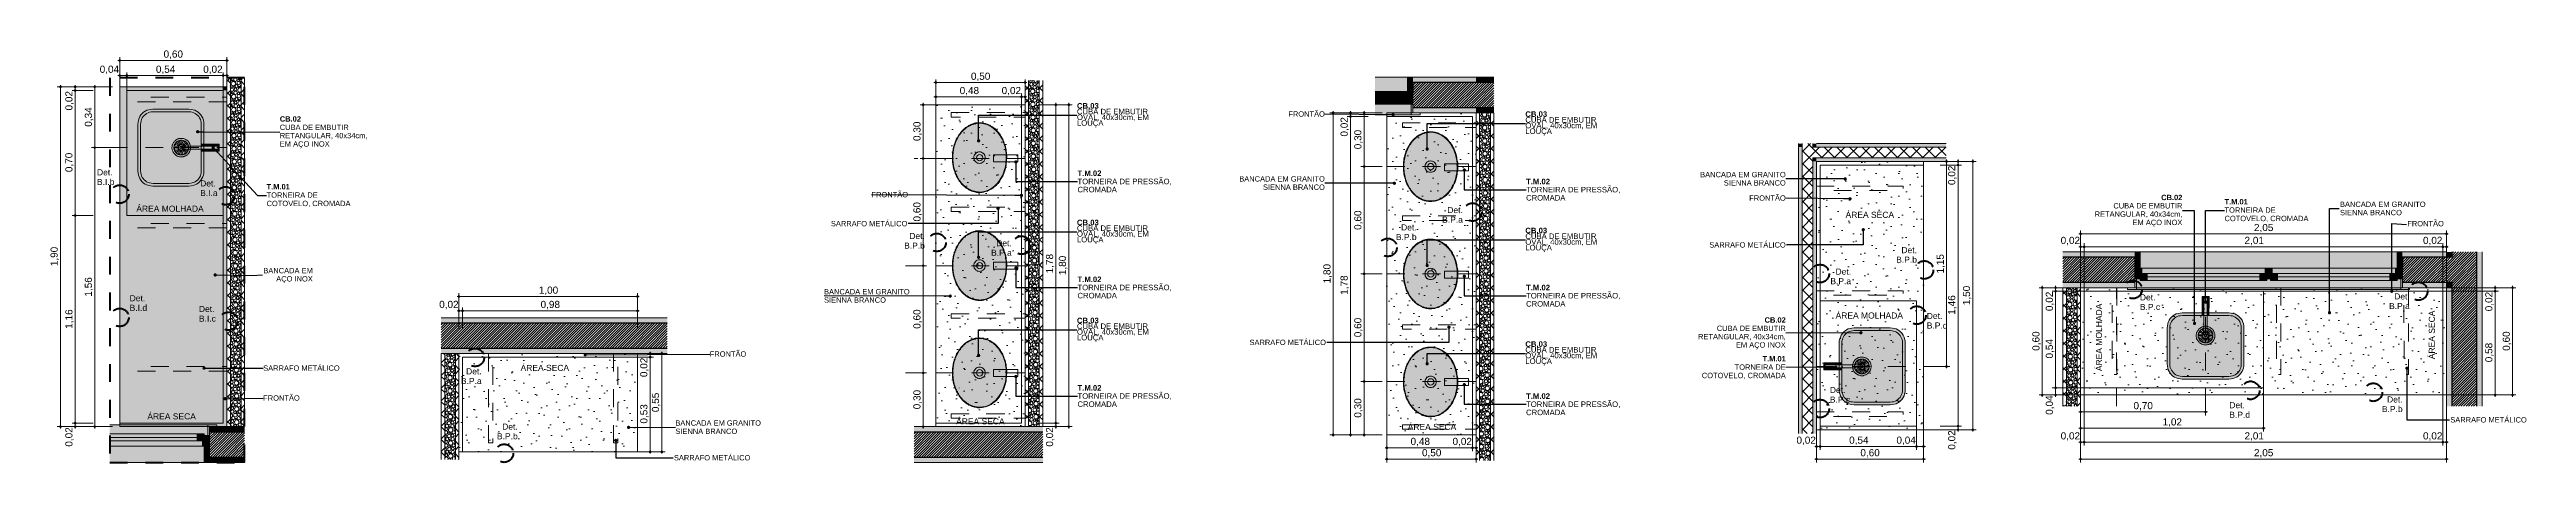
# Model space of a CAD drawing. Header units: metres. Extents: x -1.1 to 45.1, y -1 to 1.8.
# Drawn here: x 4.16 to 18.04, y -0.99 to 1.32 of the extents above; entities that cross this region are included whole.
import ezdxf

# ---------------------------------------------------------------- set-up
doc = ezdxf.new("R2010")
doc.units = ezdxf.units.M
doc.header["$MEASUREMENT"] = 0
doc.linetypes.add('Dashed', pattern=[0.028, 0.018, -0.01])
doc.linetypes.add('Double Dashed', pattern=[0.0325, 0.02, -0.005, 0.0025, -0.005])
for name, color, linetype, lineweight in [('0_Caneta_No__1', 7, 'Continuous', 40), ('COTAS DETALHAMENTO.EXEC_Caneta_No__1', 7, 'Continuous', 40), ('COTAS DETALHAMENTO.EXEC_Caneta_No__99', 7, 'Continuous', 20), ('PAREDE CONSTRUIR_Caneta_No__10', 7, 'Continuous', 5), ('PAREDE CONSTRUIR_Caneta_No__241', 7, 'Continuous', 13), ('PAREDE CONSTRUIR_Caneta_No__255', 255, 'Continuous', 0), ('PAREDE CONSTRUIR_Caneta_No__3', 7, 'Continuous', 30), ('PAREDE CONSTRUIR_Caneta_No__83', 84, 'Continuous', 0), ('PAREDE CONSTRUIR_Caneta_No__91', 255, 'Continuous', 0)]:
    doc.layers.add(name, color=color, linetype=linetype, lineweight=lineweight)
for name, color, linetype, lineweight, true_color in [('0_Caneta_No__12', 7, 'Continuous', 0, 0x030303), ('COTAS DETALHAMENTO.EXEC_Caneta_No__167', 7, 'Continuous', 0, 0x0035d5), ('COTAS DETALHAMENTO.EXEC_Caneta_No__24', 7, 'Continuous', 40, 0x851f10), ('COTAS DETALHAMENTO.EXEC_Caneta_No__27', 7, 'Continuous', 0, 0xbd2d17), ('COTAS DETALHAMENTO.EXEC_Caneta_No__97', 7, 'Continuous', 13, 0x6b6b6b), ('EIXO HIDRÁULICO - Executivo.EXEC_Caneta_No__167', 7, 'Continuous', 0, 0x0035d5), ('INSTALAÇÕES - GASES_ HIDR_Caneta_No__24', 7, 'Continuous', 40, 0x851f10), ('LOUCAS-METAIS.ARQ_Caneta_No__13', 7, 'Continuous', 0, 0xaaaaaa), ('LOUCAS-METAIS.ARQ_Caneta_No__16', 7, 'Continuous', 0, 0xc9c9c9), ('LOUCAS-METAIS.ARQ_Caneta_No__18', 7, 'Continuous', 0, 0xdfdfdf), ('LOUCAS-METAIS.ARQ_Caneta_No__19', 7, 'Continuous', 0, 0xe9e9e9), ('LOUCAS-METAIS.ARQ_Caneta_No__96', 7, 'Continuous', 0, 0xb6b6b6), ('NOTAS - REVESTIMENTOS.EXEC_Caneta_No__24', 7, 'Continuous', 40, 0x851f10), ('PAREDE CONSTRUIR_Caneta_No__9', 7, 'Continuous', 9, 0x020202), ('PAREDE CONSTRUIR_Caneta_No__96', 7, 'Continuous', 0, 0xb6b6b6)]:
    doc.layers.add(name, color=color, linetype=linetype, lineweight=lineweight, true_color=true_color)
doc.layers.add('COTAS DETALHAMENTO.EXEC', color=7, linetype='Continuous')
doc.styles.add('GENERATED_STYLE_1', font='arial.ttf')
doc.styles.add('GENERATED_STYLE_2', font='arial.ttf')
doc.dimstyles.new('GENERATED_STYLE__17', dxfattribs={"dimtxt": 0.04, "dimasz": 0.019, "dimexe": 0.18, "dimexo": 0.1, "dimgap": 0, "dimtad": 1, "dimzin": 0, "dimdsep": 46, "dimtxsty": 'GENERATED_STYLE_1', "dimblk": 'ARROWHEAD_11', "dimblk1": 'ARROWHEAD_11', "dimblk2": 'ARROWHEAD_11', "dimcen": 0.09, "dimclrd": 256, "dimclre": 256, "dimclrt": 256, "dimadec": 0, "dimazin": 0, "dimtfac": 1, "dimtdec": 4, "dimtmove": 0, "dimatfit": 3, "dimfxl": 0, "dimtolj": 1, "dimtzin": 0, "dimarcsym": 0})
doc.dimstyles.new('GENERATED_STYLE__18', dxfattribs={"dimtxt": 0.04, "dimasz": 0.019, "dimexe": 0.18, "dimexo": 0.1, "dimgap": 0, "dimtad": 1, "dimtih": 1, "dimtoh": 1, "dimzin": 0, "dimdsep": 46, "dimtxsty": 'GENERATED_STYLE_1', "dimblk": 'ARROWHEAD_11', "dimblk1": 'ARROWHEAD_11', "dimblk2": 'ARROWHEAD_11', "dimcen": 0.09, "dimclrd": 256, "dimclre": 256, "dimclrt": 256, "dimadec": 0, "dimazin": 0, "dimtfac": 1, "dimtdec": 4, "dimtmove": 0, "dimatfit": 3, "dimfxl": 0, "dimtolj": 1, "dimtzin": 0, "dimarcsym": 0})
doc.dimstyles.new('GENERATED_STYLE__19', dxfattribs={"dimtxt": 0.04, "dimasz": 0.019, "dimexe": 0.18, "dimexo": 0.1, "dimgap": 0, "dimtad": 1, "dimzin": 0, "dimdsep": 46, "dimtxsty": 'GENERATED_STYLE_1', "dimblk": 'ARROWHEAD_11', "dimblk1": 'ARROWHEAD_11', "dimblk2": 'ARROWHEAD_11', "dimcen": 0.09, "dimclrd": 256, "dimclre": 256, "dimclrt": 256, "dimadec": 0, "dimazin": 0, "dimtfac": 1, "dimtdec": 4, "dimtmove": 0, "dimatfit": 3, "dimfxl": 0, "dimtolj": 1, "dimtzin": 0, "dimarcsym": 0})
doc.dimstyles.new('GENERATED_STYLE__20', dxfattribs={"dimtxt": 0.18, "dimasz": 0.03648, "dimexe": 0.18, "dimexo": 0.0625, "dimgap": 0, "dimtad": 0, "dimtih": 1, "dimtoh": 1, "dimdec": 4, "dimzin": 0, "dimdsep": 46, "dimcen": 0.09, "dimadec": 0, "dimazin": 0, "dimtfac": 1, "dimtdec": 4, "dimtmove": 0, "dimatfit": 3, "dimldrblk": 'ARROWHEAD_11', "dimfxl": 0, "dimtolj": 1, "dimtzin": 0, "dimarcsym": 0})
doc.dimstyles.new('GENERATED_STYLE__21', dxfattribs={"dimtxt": 0.04, "dimasz": 0.019, "dimexe": 0.18, "dimexo": 0.3585, "dimgap": 0, "dimtad": 1, "dimzin": 0, "dimdsep": 46, "dimtxsty": 'GENERATED_STYLE_1', "dimblk": 'ARROWHEAD_11', "dimblk1": 'ARROWHEAD_11', "dimblk2": 'ARROWHEAD_11', "dimcen": 0.09, "dimclrd": 256, "dimclre": 256, "dimclrt": 256, "dimadec": 0, "dimazin": 0, "dimtfac": 1, "dimtdec": 4, "dimtmove": 0, "dimatfit": 3, "dimfxl": 0, "dimtolj": 1, "dimtzin": 0, "dimarcsym": 0})
doc.dimstyles.new('GENERATED_STYLE__22', dxfattribs={"dimtxt": 0.04, "dimasz": 0.019, "dimexe": 0.18, "dimexo": 0.3585, "dimgap": 0, "dimtad": 1, "dimtih": 1, "dimtoh": 1, "dimzin": 0, "dimdsep": 46, "dimtxsty": 'GENERATED_STYLE_1', "dimblk": 'ARROWHEAD_11', "dimblk1": 'ARROWHEAD_11', "dimblk2": 'ARROWHEAD_11', "dimcen": 0.09, "dimclrd": 256, "dimclre": 256, "dimclrt": 256, "dimadec": 0, "dimazin": 0, "dimtfac": 1, "dimtdec": 4, "dimtmove": 0, "dimatfit": 3, "dimfxl": 0, "dimtolj": 1, "dimtzin": 0, "dimarcsym": 0})
doc.dimstyles.new('GENERATED_STYLE__23', dxfattribs={"dimtxt": 0.04, "dimasz": 0.019, "dimexe": 0.18, "dimexo": 0.1, "dimgap": 0, "dimtad": 1, "dimtih": 1, "dimtoh": 1, "dimzin": 0, "dimdsep": 46, "dimtxsty": 'GENERATED_STYLE_1', "dimblk": 'ARROWHEAD_11', "dimblk1": 'ARROWHEAD_11', "dimblk2": 'ARROWHEAD_11', "dimcen": 0.09, "dimclrd": 256, "dimclre": 256, "dimclrt": 256, "dimadec": 0, "dimazin": 0, "dimtfac": 1, "dimtdec": 4, "dimtmove": 0, "dimatfit": 3, "dimfxl": 0, "dimtolj": 1, "dimtzin": 0, "dimarcsym": 0})
pattern_1 = [(45, (4.878059, 0.082897), (-0.00707107, 0.00707107), [])]
pattern_2 = [(45, (4.87806, 0.082897), (-0.0353553, 0.0353553), []), (135, (4.87806, 0.082897), (0.0353553, 0.0353553), [])]
pattern_3 = [(45, (6.99074, -0.57929), (-0.0353553, 0.0353553), []), (135, (6.99074, -0.57929), (0.0353553, 0.0353553), [])]
pattern_4 = [(45, (6.99074, -0.37929), (-0.06364, 0.06364), [0, -0.06, 0, -0.09]), (110, (7.19074, -0.37929), (0.084572, 0.030782), [0, -0.044, 0, -0.076])]
pattern_5 = [(45, (9.39229, 0.0758), (-0.0353553, 0.0353553), []), (135, (9.39229, 0.0758), (0.0353553, 0.0353553), [])]
pattern_6 = [(45, (9.39229, 0.2758), (-0.0636396, 0.0636396), [0, -0.06, 0, -0.09]), (110, (9.59229, 0.2758), (0.084572, 0.030782), [0, -0.044, 0, -0.076])]
pattern_7 = [(45, (11.921883, 0.090669), (-0.00707107, 0.00707107), [])]
pattern_8 = [(45, (11.921883, 0.09067), (-0.0353553, 0.0353553), []), (135, (11.921883, 0.09067), (0.0353553, 0.0353553), [])]
pattern_9 = [(45, (11.92188, 0.29067), (-0.0636396, 0.0636396), [0, -0.06, 0, -0.09]), (110, (12.12188, 0.29067), (0.0845723, 0.030782), [0, -0.044, 0, -0.076])]
pattern_10 = [(45, (14.37482, -0.488704), (-0.0353553, 0.0353553), []), (135, (14.37482, -0.488704), (0.0353553, 0.0353553), [])]
pattern_11 = [(45, (14.37482, -0.2887), (-0.06364, 0.06364), [0, -0.06, 0, -0.09]), (110, (14.57482, -0.2887), (0.084572, 0.030782), [0, -0.044, 0, -0.076])]
pattern_12 = [(45, (16.616563, -0.715823), (-0.00707107, 0.00707107), [])]
pattern_13 = [(45, (16.616563, -0.715823), (-0.0353553, 0.0353553), []), (135, (16.616563, -0.715823), (0.0353553, 0.0353553), [])]
pattern_14 = [(45, (16.61656, -0.51582), (-0.0636396, 0.0636396), [0, -0.06, 0, -0.09]), (110, (16.81656, -0.51582), (0.0845723, 0.030782), [0, -0.044, 0, -0.076])]

msp = doc.modelspace()

# ---------------------------------------------------------------- texts
at = {"layer": '0_Caneta_No__12', "color": 18, "linetype": 'Continuous', "lineweight": 0, "true_color": 0x030303, "char_height": 0.034, "attachment_point": 8, "style": 'GENERATED_STYLE_1'}
for s, insert in [('\\A1;{\\pqc;\\fArial|b0|i0|c0|p0;\\W1.000000;ÁREA \\fArial|b0|i0|c0|p0;\\W1.000000;MOLHADA}', (4.838, 0.409)), ('\\A1;{\\pqc;\\fArial|b0|i0|c0|p0;\\W1.000000;ÁREA \\fArial|b0|i0|c0|p0;\\W1.000000;SECA}', (14.361, 0.375)), ('\\A1;{\\pqc;\\fArial|b0|i0|c0|p0;\\W1.000000;ÁREA \\fArial|b0|i0|c0|p0;\\W1.000000;MOLHADA}', (14.358, -0.188)), ('\\A1;{\\pqc;\\fArial|b0|i0|c0|p0;\\W1.000000;ÁREA \\fArial|b0|i0|c0|p0;\\W1.000000;SECA}', (6.938, -0.481)), ('\\A1;{\\pqc;\\fArial|b0|i0|c0|p0;\\W1.000000;ÁREA \\fArial|b0|i0|c0|p0;\\W1.000000;SECA}', (4.847, -0.752)), ('\\A1;{\\pqc;\\fArial|b0|i0|c0|p0;\\W1.000000;ÁREA \\fArial|b0|i0|c0|p0;\\W1.000000;SECA}', (9.378, -0.78)), ('\\A1;{\\pqc;\\fArial|b0|i0|c0|p0;\\W1.000000;ÁREA \\fArial|b0|i0|c0|p0;\\W1.000000;SECA}', (11.908, -0.811))]:
    msp.add_mtext(s, dxfattribs=dict(at, insert=insert))
at = {"layer": '0_Caneta_No__12', "color": 18, "linetype": 'Continuous', "lineweight": 0, "true_color": 0x030303, "char_height": 0.034, "attachment_point": 8, "rotation": 90, "style": 'GENERATED_STYLE_1'}
for s, insert in [('\\A1;{\\pqc;\\fArial|b0|i0|c0|p0;\\W1.000000;ÁREA \\fArial|b0|i0|c0|p0;\\W1.000000;MOLHADA}', (15.662, -0.293)), ('\\A1;{\\pqc;\\fArial|b0|i0|c0|p0;\\W1.000000;ÁREA \\fArial|b0|i0|c0|p0;\\W1.000000;SECA}', (17.527, -0.279))]:
    msp.add_mtext(s, dxfattribs=dict(at, insert=insert))
at = {"layer": 'COTAS DETALHAMENTO.EXEC_Caneta_No__1', "color": 7, "linetype": 'Continuous', "lineweight": 40}
for s, insert, char_height, width, attachment_point, line_spacing_factor, style in [('\\A1;{\\pql;\\fArial|b1|i0|c0|p0;\\W1.000000;CB.03\\P\\pql;\\fArial|b0|i0|c0|p0;\\W1.000000;CUBA DE EMBUTIR\\fArial|b0|i0|c0|p0;\\W1.000000; \\fArial|b0|i0|c0|p0;\\W1.000000;OVAL,\\fArial|b0|i0|c0|p0;\\W1.000000; \\fArial|b0|i0|c0|p0;\\W1.000000;40x30cm,\\fArial|b0|i0|c0|p0;\\W1.000000; \\fArial|b0|i0|c0|p0;\\W1.000000;EM LOUÇA}', (9.919, 0.949), 0.030905, 0.52759, 4, 0.619884, 'GENERATED_STYLE_2'), ('\\A1;{\\pql;\\fArial|b1|i0|c0|p0;\\W1.000000;CB.03\\P\\pql;\\fArial|b0|i0|c0|p0;\\W1.000000;CUBA DE EMBUTIR\\fArial|b0|i0|c0|p0;\\W1.000000; \\fArial|b0|i0|c0|p0;\\W1.000000;OVAL,\\fArial|b0|i0|c0|p0;\\W1.000000; \\fArial|b0|i0|c0|p0;\\W1.000000;40x30cm,\\fArial|b0|i0|c0|p0;\\W1.000000; \\fArial|b0|i0|c0|p0;\\W1.000000;EM LOUÇA}', (12.431, 0.903), 0.030905, 0.52759, 4, 0.619884, 'GENERATED_STYLE_2'), ('\\A1;{\\pql;\\fArial|b1|i0|c0|p0;\\W1.000000;T.M.01\\P\\pql;\\fArial|b0|i0|c0|p0;\\W1.000000;T\\fArial|b0|i0|c0|p0;\\W1.000000;ORNEIRA DE COTOVELO\\fArial|b0|i0|c0|p0;\\W1.000000;, CROMADA}', (5.379, 0.5), 0.03, 0.47809, 4, 0.93504, 'GENERATED_STYLE_2'), ('\\A1;{\\pql;\\fArial|b1|i0|c0|p0;\\W1.000000;T.M.02\\P\\pql;\\fArial|b0|i0|c0|p0;\\W1.000000;TORNEIRA DE PRESSÃO, CROMADA}', (9.922, 0.579), 0.03091, 0.52759, 4, 0.883579, 'GENERATED_STYLE_2'), ('\\A1;{\\pql;\\fArial|b1|i0|c0|p0;\\W1.000000;T.M.02\\P\\pql;\\fArial|b0|i0|c0|p0;\\W1.000000;TORNEIRA DE PRESSÃO, CROMADA}', (12.435, 0.533), 0.03091, 0.52759, 4, 0.883579, 'GENERATED_STYLE_2'), ('\\A1;{\\pql;\\fArial|b1|i0|c0|p0;\\W1.000000;T.M.01\\P\\pql;\\fArial|b0|i0|c0|p0;\\W1.000000;T\\fArial|b0|i0|c0|p0;\\W1.000000;ORNEIRA DE COTOVELO\\fArial|b0|i0|c0|p0;\\W1.000000;, CROMADA}', (16.348, 0.416), 0.03, 0.47809, 4, 0.93504, 'GENERATED_STYLE_2'), ('\\A1;{\\pql;\\fArial|b1|i0|c0|p0;\\W1.000000;CB.03\\P\\pql;\\fArial|b0|i0|c0|p0;\\W1.000000;CUBA DE EMBUTIR\\fArial|b0|i0|c0|p0;\\W1.000000; \\fArial|b0|i0|c0|p0;\\W1.000000;OVAL,\\fArial|b0|i0|c0|p0;\\W1.000000; \\fArial|b0|i0|c0|p0;\\W1.000000;40x30cm,\\fArial|b0|i0|c0|p0;\\W1.000000; \\fArial|b0|i0|c0|p0;\\W1.000000;EM LOUÇA}', (9.919, 0.297), 0.030905, 0.52759, 4, 0.619884, 'GENERATED_STYLE_2'), ('\\A1;{\\pql;\\fArial|b1|i0|c0|p0;\\W1.000000;CB.03\\P\\pql;\\fArial|b0|i0|c0|p0;\\W1.000000;CUBA DE EMBUTIR\\fArial|b0|i0|c0|p0;\\W1.000000; \\fArial|b0|i0|c0|p0;\\W1.000000;OVAL,\\fArial|b0|i0|c0|p0;\\W1.000000; \\fArial|b0|i0|c0|p0;\\W1.000000;40x30cm,\\fArial|b0|i0|c0|p0;\\W1.000000; \\fArial|b0|i0|c0|p0;\\W1.000000;EM LOUÇA}', (12.431, 0.252), 0.030905, 0.52759, 4, 0.619884, 'GENERATED_STYLE_2'), ('\\A1;{\\pqr;\\fArial|b0|i0|c0|p0;\\W1.000000;BANCADA EM \\fArial|b0|i0|c0|p0;\\W1.000000;AÇO INOX}', (5.638, 0.053), 0.03, 0.27844, 6, 0.915936, 'GENERATED_STYLE_1'), ('\\A1;{\\pql;\\fArial|b1|i0|c0|p0;\\W1.000000;T.M.02\\P\\pql;\\fArial|b0|i0|c0|p0;\\W1.000000;TORNEIRA DE PRESSÃO, CROMADA}', (9.922, -0.014), 0.03091, 0.52759, 4, 0.883579, 'GENERATED_STYLE_2'), ('\\A1;{\\pql;\\fArial|b1|i0|c0|p0;\\W1.000000;T.M.02\\P\\pql;\\fArial|b0|i0|c0|p0;\\W1.000000;TORNEIRA DE PRESSÃO, CROMADA}', (12.435, -0.06), 0.03091, 0.52759, 4, 0.883579, 'GENERATED_STYLE_2'), ('\\A1;{\\pql;\\fArial|b1|i0|c0|p0;\\W1.000000;CB.03\\P\\pql;\\fArial|b0|i0|c0|p0;\\W1.000000;CUBA DE EMBUTIR\\fArial|b0|i0|c0|p0;\\W1.000000; \\fArial|b0|i0|c0|p0;\\W1.000000;OVAL,\\fArial|b0|i0|c0|p0;\\W1.000000; \\fArial|b0|i0|c0|p0;\\W1.000000;40x30cm,\\fArial|b0|i0|c0|p0;\\W1.000000; \\fArial|b0|i0|c0|p0;\\W1.000000;EM LOUÇA}', (9.919, -0.251), 0.030905, 0.52759, 4, 0.619884, 'GENERATED_STYLE_2'), ('\\A1;{\\pql;\\fArial|b1|i0|c0|p0;\\W1.000000;CB.03\\P\\pql;\\fArial|b0|i0|c0|p0;\\W1.000000;CUBA DE EMBUTIR\\fArial|b0|i0|c0|p0;\\W1.000000; \\fArial|b0|i0|c0|p0;\\W1.000000;OVAL,\\fArial|b0|i0|c0|p0;\\W1.000000; \\fArial|b0|i0|c0|p0;\\W1.000000;40x30cm,\\fArial|b0|i0|c0|p0;\\W1.000000; \\fArial|b0|i0|c0|p0;\\W1.000000;EM LOUÇA}', (12.431, -0.383), 0.030905, 0.52759, 4, 0.619884, 'GENERATED_STYLE_2'), ('\\A1;{\\pqr;\\fArial|b1|i0|c0|p0;\\W1.000000;T.M.01\\P\\pqr;\\fArial|b0|i0|c0|p0;\\W1.000000;T\\fArial|b0|i0|c0|p0;\\W1.000000;ORNEIRA DE COTOVELO\\fArial|b0|i0|c0|p0;\\W1.000000;, CROMADA}', (13.89, -0.462), 0.03, 0.47809, 6, 0.93504, 'GENERATED_STYLE_2'), ('\\A1;{\\pql;\\fArial|b1|i0|c0|p0;\\W1.000000;T.M.02\\P\\pql;\\fArial|b0|i0|c0|p0;\\W1.000000;TORNEIRA DE PRESSÃO, CROMADA}', (9.922, -0.621), 0.03091, 0.52759, 4, 0.883579, 'GENERATED_STYLE_2'), ('\\A1;{\\pql;\\fArial|b1|i0|c0|p0;\\W1.000000;T.M.02\\P\\pql;\\fArial|b0|i0|c0|p0;\\W1.000000;TORNEIRA DE PRESSÃO, CROMADA}', (12.435, -0.667), 0.03091, 0.52759, 4, 0.883579, 'GENERATED_STYLE_2')]:
    msp.add_mtext(s, dxfattribs=dict(at, insert=insert, char_height=char_height, width=width, attachment_point=attachment_point, line_spacing_factor=line_spacing_factor, style=style))
at = {"layer": 'COTAS DETALHAMENTO.EXEC_Caneta_No__1', "color": 7, "linetype": 'Continuous', "lineweight": 40, "char_height": 0.03, "line_spacing_factor": 0.929826, "style": 'GENERATED_STYLE_2'}
for s, insert, attachment_point in [('\\A1;{\\pql;\\fArial|b1|i0|c0|p0;\\W1.000000;CB.0\\fArial|b1|i0|c0|p0;\\W1.000000;2\\P\\pql;\\fArial|b0|i0|c0|p0;\\W1.000000;CUBA DE EMBUTIR\\P\\pql;\\fArial|b0|i0|c0|p0;\\W1.000000;RETANGULAR, 40x34cm,\\P\\pql;\\fArial|b0|i0|c0|p0;\\W1.000000;EM AÇO INOX}', (5.453, 0.854), 4), ('\\A1;{\\pqr;\\fArial|b1|i0|c0|p0;\\W1.000000;CB.0\\fArial|b1|i0|c0|p0;\\W1.000000;2\\P\\pqr;\\fArial|b0|i0|c0|p0;\\W1.000000;CUBA DE EMBUTIR\\P\\pqr;\\fArial|b0|i0|c0|p0;\\W1.000000;RETANGULAR, 40x34cm,\\P\\pqr;\\fArial|b0|i0|c0|p0;\\W1.000000;EM AÇO INOX}', (16.112, 0.415), 6), ('\\A1;{\\pqr;\\fArial|b1|i0|c0|p0;\\W1.000000;CB.0\\fArial|b1|i0|c0|p0;\\W1.000000;2\\P\\pqr;\\fArial|b0|i0|c0|p0;\\W1.000000;CUBA DE EMBUTIR\\P\\pqr;\\fArial|b0|i0|c0|p0;\\W1.000000;RETANGULAR, 40x34cm,\\P\\pqr;\\fArial|b0|i0|c0|p0;\\W1.000000;EM AÇO INOX}', (13.89, -0.27), 6)]:
    msp.add_mtext(s, dxfattribs=dict(at, insert=insert, attachment_point=attachment_point))
at = {"layer": 'COTAS DETALHAMENTO.EXEC_Caneta_No__1', "color": 7, "linetype": 'Continuous', "lineweight": 40, "insert": (5.36, -0.632), "char_height": 0.03, "attachment_point": 4, "style": 'GENERATED_STYLE_1'}
msp.add_mtext('\\A1;{\\pql;\\fArial|b0|i0|c0|p0;\\W1.000000;FRONTÃO}', dxfattribs=at)
at = {"layer": 'COTAS DETALHAMENTO.EXEC_Caneta_No__24', "color": 26, "linetype": 'Continuous', "lineweight": 40, "true_color": 0x851f10, "char_height": 0.034, "attachment_point": 1, "line_spacing_factor": 0.946246, "style": 'GENERATED_STYLE_1'}
for s, insert in [('\\A1;{\\pql;\\fArial|b0|i0|c0|p0;\\W1.000000;Det.\\P\\pqr;\\fArial|b0|i0|c0|p0;\\W1.000000;B.I.\\fArial|b0|i0|c0|p0;\\W1.000000;b}', (4.429, 0.647)), ('\\A1;{\\pql;\\fArial|b0|i0|c0|p0;\\W1.000000;Det.\\P\\pqr;\\fArial|b0|i0|c0|p0;\\W1.000000;B.\\fArial|b0|i0|c0|p0;\\W1.000000;I\\fArial|b0|i0|c0|p0;\\W1.000000;.\\fArial|b0|i0|c0|p0;\\W1.000000;a}', (5.007, 0.585)), ('\\A1;{\\pql;\\fArial|b0|i0|c0|p0;\\W1.000000;Det.\\P\\pqr;\\fArial|b0|i0|c0|p0;\\W1.000000;B.I.\\fArial|b0|i0|c0|p0;\\W1.000000;d}', (4.612, -0.057)), ('\\A1;{\\pql;\\fArial|b0|i0|c0|p0;\\W1.000000;Det.\\P\\pqr;\\fArial|b0|i0|c0|p0;\\W1.000000;B.I.\\fArial|b0|i0|c0|p0;\\W1.000000;c}', (5, -0.117)), ('\\A1;{\\pql;\\fArial|b0|i0|c0|p0;\\W1.000000;Det.\\P\\pqr;\\fArial|b0|i0|c0|p0;\\W1.000000;B.P.\\fArial|b0|i0|c0|p0;\\W1.000000;c}', (15.874, -0.052)), ('\\A1;{\\pql;\\fArial|b0|i0|c0|p0;\\W1.000000;Det.\\P\\pqr;\\fArial|b0|i0|c0|p0;\\W1.000000;B.P.\\fArial|b0|i0|c0|p0;\\W1.000000;d}', (14.68, -0.156)), ('\\A1;{\\pql;\\fArial|b0|i0|c0|p0;\\W1.000000;Det.\\P\\pqr;\\fArial|b0|i0|c0|p0;\\W1.000000;B.P.\\fArial|b0|i0|c0|p0;\\W1.000000;c}', (14.137, -0.57)), ('\\A1;{\\pql;\\fArial|b0|i0|c0|p0;\\W1.000000;Det.\\P\\pqr;\\fArial|b0|i0|c0|p0;\\W1.000000;B.P.\\fArial|b0|i0|c0|p0;\\W1.000000;d}', (16.375, -0.655))]:
    msp.add_mtext(s, dxfattribs=dict(at, insert=insert))
at = {"layer": 'COTAS DETALHAMENTO.EXEC_Caneta_No__99', "color": 7, "linetype": 'Continuous', "lineweight": 20, "char_height": 0.03, "style": 'GENERATED_STYLE_1'}
for s, insert, attachment_point in [('\\A1;{\\pqr;\\fArial|b0|i0|c0|p0;\\W1.000000;FRONTÃO}', (11.308, 0.956), 6), ('\\A1;{\\pql;\\fArial|b0|i0|c0|p0;\\W1.000000;FRONTÃO}', (8.768, 0.505), 4), ('\\A1;{\\pqr;\\fArial|b0|i0|c0|p0;\\W1.000000;FRONTÃO}', (13.89, 0.486), 6), ('\\A1;{\\pqr;\\fArial|b0|i0|c0|p0;\\W1.000000;SARRAFO METÁLICO}', (8.969, 0.343), 6), ('\\A1;{\\pql;\\fArial|b0|i0|c0|p0;\\W1.000000;FRONTÃO}', (17.372, 0.343), 4), ('\\A1;{\\pqr;\\fArial|b0|i0|c0|p0;\\W1.000000;SARRAFO METÁLICO}', (13.89, 0.224), 6), ('\\A1;{\\pql;\\fArial|b0|i0|c0|p0;\\W1.000000;FRONTÃO}', (7.862, -0.386), 4), ('\\A1;{\\pqr;\\fArial|b0|i0|c0|p0;\\W1.000000;SARRAFO METÁLICO}', (11.314, -0.321), 6), ('\\A1;{\\pql;\\fArial|b0|i0|c0|p0;\\W1.000000;SARRAFO METÁLICO}', (5.36, -0.465), 4), ('\\A1;{\\pql;\\fArial|b0|i0|c0|p0;\\W1.000000;SARRAFO METÁLICO}', (17.613, -0.754), 4), ('\\A1;{\\pql;\\fArial|b0|i0|c0|p0;\\W1.000000;SARRAFO METÁLICO}', (7.661, -0.966), 4)]:
    msp.add_mtext(s, dxfattribs=dict(at, insert=insert, attachment_point=attachment_point))
at = {"layer": 'COTAS DETALHAMENTO.EXEC_Caneta_No__99', "color": 7, "linetype": 'Continuous', "lineweight": 20, "char_height": 0.03, "line_spacing_factor": 0.927148, "style": 'GENERATED_STYLE_1'}
for s, insert, attachment_point in [('\\A1;{\\pqr;\\fArial|b0|i0|c0|p0;\\W1.000000;BANCADA EM \\fArial|b0|i0|c0|p0;\\W1.000000;GRANITO\\P\\pqr;\\fArial|b0|i0|c0|p0;\\W1.000000;SIENNA BRANCO}', (11.308, 0.57), 6), ('\\A1;{\\pqr;\\fArial|b0|i0|c0|p0;\\W1.000000;BANCADA EM \\fArial|b0|i0|c0|p0;\\W1.000000;GRANITO\\P\\pqr;\\fArial|b0|i0|c0|p0;\\W1.000000;SIENNA BRANCO}', (13.89, 0.594), 6), ('\\A1;{\\pql;\\fArial|b0|i0|c0|p0;\\W1.000000;BANCADA EM \\fArial|b0|i0|c0|p0;\\W1.000000;GRANITO\\P\\pql;\\fArial|b0|i0|c0|p0;\\W1.000000;SIENNA BRANCO}', (16.995, 0.428), 4), ('\\A1;{\\pql;\\fArial|b0|i0|c0|p0;\\W1.000000;BANCADA EM \\fArial|b0|i0|c0|p0;\\W1.000000;GRANITO\\P\\pql;\\fArial|b0|i0|c0|p0;\\W1.000000;SIENNA BRANCO}', (8.502, -0.061), 4), ('\\A1;{\\pql;\\fArial|b0|i0|c0|p0;\\W1.000000;BANCADA EM \\fArial|b0|i0|c0|p0;\\W1.000000;GRANITO\\P\\pql;\\fArial|b0|i0|c0|p0;\\W1.000000;SIENNA BRANCO}', (7.669, -0.795), 4)]:
    msp.add_mtext(s, dxfattribs=dict(at, insert=insert, attachment_point=attachment_point))
at = {"layer": 'INSTALAÇÕES - GASES_ HIDR_Caneta_No__24', "color": 26, "linetype": 'Continuous', "lineweight": 40, "true_color": 0x851f10, "char_height": 0.034, "attachment_point": 3, "line_spacing_factor": 0.946246, "style": 'GENERATED_STYLE_1'}
for s, insert in [('\\A1;{\\pqr;\\fArial|b0|i0|c0|p0;\\W1.000000;Det.\\P\\pql;\\fArial|b0|i0|c0|p0;\\W1.000000;B.P.\\fArial|b0|i0|c0|p0;\\W1.000000;a}', (12.081, 0.436)), ('\\A1;{\\pqr;\\fArial|b0|i0|c0|p0;\\W1.000000;Det.\\P\\pql;\\fArial|b0|i0|c0|p0;\\W1.000000;B.P.\\fArial|b0|i0|c0|p0;\\W1.000000;b}', (9.067, 0.291)), ('\\A1;{\\pqr;\\fArial|b0|i0|c0|p0;\\W1.000000;Det.\\P\\pql;\\fArial|b0|i0|c0|p0;\\W1.000000;B.P.\\fArial|b0|i0|c0|p0;\\W1.000000;b}', (11.822, 0.339)), ('\\A1;{\\pqr;\\fArial|b0|i0|c0|p0;\\W1.000000;Det.\\P\\pql;\\fArial|b0|i0|c0|p0;\\W1.000000;B.P.\\fArial|b0|i0|c0|p0;\\W1.000000;a}', (9.554, 0.251)), ('\\A1;{\\pqr;\\fArial|b0|i0|c0|p0;\\W1.000000;Det.\\P\\pql;\\fArial|b0|i0|c0|p0;\\W1.000000;B.P.\\fArial|b0|i0|c0|p0;\\W1.000000;b}', (14.625, 0.212)), ('\\A1;{\\pqr;\\fArial|b0|i0|c0|p0;\\W1.000000;Det.\\P\\pql;\\fArial|b0|i0|c0|p0;\\W1.000000;B.P.\\fArial|b0|i0|c0|p0;\\W1.000000;a}', (14.256, 0.092)), ('\\A1;{\\pqr;\\fArial|b0|i0|c0|p0;\\W1.000000;Det.\\P\\pql;\\fArial|b0|i0|c0|p0;\\W1.000000;B.P.\\fArial|b0|i0|c0|p0;\\W1.000000;a}', (17.386, -0.047)), ('\\A1;{\\pqr;\\fArial|b0|i0|c0|p0;\\W1.000000;Det.\\P\\pql;\\fArial|b0|i0|c0|p0;\\W1.000000;B.P.\\fArial|b0|i0|c0|p0;\\W1.000000;a}', (6.584, -0.466)), ('\\A1;{\\pqr;\\fArial|b0|i0|c0|p0;\\W1.000000;Det.\\P\\pql;\\fArial|b0|i0|c0|p0;\\W1.000000;B.P.\\fArial|b0|i0|c0|p0;\\W1.000000;b}', (17.346, -0.623)), ('\\A1;{\\pqr;\\fArial|b0|i0|c0|p0;\\W1.000000;Det.\\P\\pql;\\fArial|b0|i0|c0|p0;\\W1.000000;B.P.\\fArial|b0|i0|c0|p0;\\W1.000000;b}', (6.786, -0.775))]:
    msp.add_mtext(s, dxfattribs=dict(at, insert=insert))

# ---------------------------------------------------------------- blocks, each defined once
blk = doc.blocks.new('*X49', base_point=(4.878, 0.083))
at = {"layer": 'PAREDE CONSTRUIR_Caneta_No__96', "color": 253, "linetype": 'Continuous', "lineweight": 0, "true_color": 0xb6b6b6}
for centre, radius in [((5.184, 1.108), 0.00572), ((5.193, 1.126), 0.0122), ((5.187, 1.143), 0.00414), ((5.197, 1.109), 0.00501), ((5.204, 1.148), 0.00946), ((5.21, 1.112), 0.00851), ((5.222, 1.129), 0.00954), ((5.22, 1.144), 0.00572), ((5.224, 1.107), 0.00414), ((5.186, 1.092), 0.00954), ((5.187, 1.02), 0.00954), ((5.185, 1.035), 0.00572), ((5.194, 1.053), 0.0122), ((5.195, 0.981), 0.0122), ((5.188, 1.071), 0.00414), ((5.188, 0.998), 0.00414), ((5.197, 1.036), 0.00501), ((5.205, 1.075), 0.00946), ((5.206, 1.002), 0.00946), ((5.205, 1.094), 0.00767), ((5.206, 1.021), 0.00767), ((5.211, 1.039), 0.00851), ((5.212, 0.966), 0.00851), ((5.223, 1.056), 0.00954), ((5.223, 0.983), 0.00954), ((5.221, 1.071), 0.00572), ((5.221, 0.999), 0.00572), ((5.224, 1.034), 0.00414), ((5.187, 0.947), 0.00954), ((5.188, 0.874), 0.00954), ((5.185, 0.962), 0.00572), ((5.186, 0.889), 0.00572), ((5.195, 0.908), 0.0122), ((5.196, 0.835), 0.0122), ((5.189, 0.925), 0.00414), ((5.19, 0.852), 0.00414), ((5.198, 0.963), 0.00501), ((5.199, 0.89), 0.00501), ((5.206, 0.93), 0.00946), ((5.207, 0.857), 0.00946), ((5.207, 0.948), 0.00767), ((5.207, 0.876), 0.00767), ((5.212, 0.894), 0.00851), ((5.224, 0.91), 0.00954), ((5.225, 0.838), 0.00954), ((5.222, 0.926), 0.00572), ((5.223, 0.853), 0.00572), ((5.225, 0.961), 0.00414), ((5.226, 0.889), 0.00414), ((5.189, 0.801), 0.00954), ((5.19, 0.728), 0.00954), ((5.187, 0.817), 0.00572), ((5.188, 0.744), 0.00572), ((5.197, 0.762), 0.0122), ((5.198, 0.689), 0.0122), ((5.191, 0.779), 0.00414), ((5.191, 0.707), 0.00414), ((5.2, 0.817), 0.00501), ((5.2, 0.745), 0.00501), ((5.208, 0.784), 0.00946), ((5.209, 0.711), 0.00946), ((5.208, 0.803), 0.00767), ((5.209, 0.73), 0.00767), ((5.213, 0.821), 0.00851), ((5.214, 0.748), 0.00851), ((5.226, 0.765), 0.00954), ((5.224, 0.78), 0.00572), ((5.224, 0.707), 0.00572), ((5.227, 0.816), 0.00414), ((5.227, 0.743), 0.00414), ((5.19, 0.656), 0.00954), ((5.191, 0.583), 0.00954), ((5.188, 0.671), 0.00572), ((5.189, 0.598), 0.00572), ((5.198, 0.617), 0.0122), ((5.199, 0.544), 0.0122), ((5.192, 0.634), 0.00414), ((5.193, 0.561), 0.00414), ((5.201, 0.672), 0.00501), ((5.202, 0.599), 0.00501), ((5.209, 0.638), 0.00946), ((5.21, 0.566), 0.00946), ((5.209, 0.657), 0.00767), ((5.21, 0.584), 0.00767), ((5.215, 0.675), 0.00851), ((5.215, 0.602), 0.00851), ((5.225, 0.635), 0.00572), ((5.226, 0.562), 0.00572), ((5.228, 0.67), 0.00414), ((5.229, 0.597), 0.00414), ((5.192, 0.51), 0.00954), ((5.193, 0.437), 0.00954), ((5.19, 0.525), 0.00572), ((5.191, 0.453), 0.00572), ((5.2, 0.471), 0.0122), ((5.194, 0.488), 0.00414), ((5.194, 0.415), 0.00414), ((5.203, 0.526), 0.00501), ((5.203, 0.453), 0.00501), ((5.211, 0.493), 0.00946), ((5.212, 0.42), 0.00946), ((5.211, 0.512), 0.00767), ((5.212, 0.439), 0.00767), ((5.216, 0.53), 0.00851), ((5.217, 0.457), 0.00851), ((5.227, 0.489), 0.00572), ((5.227, 0.416), 0.00572), ((5.23, 0.525), 0.00414), ((5.23, 0.452), 0.00414), ((5.193, 0.364), 0.00954), ((5.194, 0.292), 0.00954), ((5.191, 0.38), 0.00572), ((5.192, 0.307), 0.00572), ((5.201, 0.398), 0.0122), ((5.201, 0.325), 0.0122), ((5.195, 0.343), 0.00414), ((5.204, 0.381), 0.00501), ((5.205, 0.308), 0.00501), ((5.212, 0.347), 0.00946), ((5.213, 0.274), 0.00946), ((5.212, 0.366), 0.00767), ((5.213, 0.293), 0.00767), ((5.218, 0.384), 0.00851), ((5.218, 0.311), 0.00851), ((5.228, 0.343), 0.00572), ((5.231, 0.379), 0.00414), ((5.195, 0.219), 0.00954), ((5.195, 0.146), 0.00954), ((5.193, 0.234), 0.00572), ((5.194, 0.161), 0.00572), ((5.202, 0.253), 0.0122), ((5.203, 0.18), 0.0122), ((5.196, 0.27), 0.00414), ((5.197, 0.197), 0.00414), ((5.206, 0.235), 0.00501), ((5.206, 0.162), 0.00501), ((5.214, 0.202), 0.00946), ((5.214, 0.221), 0.00767), ((5.215, 0.148), 0.00767), ((5.219, 0.238), 0.00851), ((5.22, 0.166), 0.00851), ((5.229, 0.271), 0.00572), ((5.23, 0.198), 0.00572), ((5.185, 0.056), 0.00851), ((5.196, 0.073), 0.00954), ((5.197, 0), 0.00954), ((5.194, 0.089), 0.00572), ((5.195, 0.016), 0.00572), ((5.204, 0.107), 0.0122), ((5.204, 0.034), 0.0122), ((5.197, 0.124), 0.00414), ((5.198, 0.051), 0.00414), ((5.207, 0.089), 0.00501), ((5.208, 0.017), 0.00501), ((5.214, 0.129), 0.00946), ((5.215, 0.056), 0.00946), ((5.215, 0.075), 0.00767), ((5.216, 0.002), 0.00767), ((5.221, 0.093), 0.00851), ((5.221, 0.02), 0.00851), ((5.185, -0.016), 0.00851), ((5.186, -0.089), 0.00851), ((5.198, -0.072), 0.00954), ((5.198, -0.145), 0.00954), ((5.196, -0.057), 0.00572), ((5.197, -0.13), 0.00572), ((5.205, -0.039), 0.0122), ((5.206, -0.111), 0.0122), ((5.199, -0.021), 0.00414), ((5.199, -0.094), 0.00414), ((5.209, -0.056), 0.00501), ((5.209, -0.129), 0.00501), ((5.216, -0.017), 0.00946), ((5.217, -0.09), 0.00946), ((5.217, -0.071), 0.00767), ((5.218, -0.143), 0.00767), ((5.222, -0.053), 0.00851), ((5.223, -0.126), 0.00851), ((5.187, -0.162), 0.00851), ((5.187, -0.235), 0.00851), ((5.199, -0.218), 0.00954), ((5.197, -0.203), 0.00572), ((5.198, -0.275), 0.00572), ((5.206, -0.184), 0.0122), ((5.207, -0.257), 0.0122), ((5.2, -0.167), 0.00414), ((5.201, -0.24), 0.00414), ((5.21, -0.202), 0.00501), ((5.211, -0.275), 0.00501), ((5.217, -0.162), 0.00946), ((5.218, -0.235), 0.00946), ((5.218, -0.216), 0.00767), ((5.223, -0.198), 0.00851), ((5.224, -0.271), 0.00851), ((5.184, -0.398), 0.00767), ((5.188, -0.308), 0.00851), ((5.189, -0.38), 0.00851), ((5.2, -0.291), 0.00954), ((5.201, -0.364), 0.00954), ((5.199, -0.348), 0.00572), ((5.199, -0.421), 0.00572), ((5.208, -0.33), 0.0122), ((5.209, -0.403), 0.0122), ((5.202, -0.313), 0.00414), ((5.202, -0.385), 0.00414), ((5.212, -0.347), 0.00501), ((5.212, -0.42), 0.00501), ((5.219, -0.308), 0.00946), ((5.22, -0.381), 0.00946), ((5.219, -0.289), 0.00767), ((5.22, -0.362), 0.00767), ((5.225, -0.344), 0.00851), ((5.226, -0.417), 0.00851), ((5.185, -0.471), 0.00767), ((5.185, -0.544), 0.00767), ((5.19, -0.453), 0.00851), ((5.19, -0.526), 0.00851), ((5.201, -0.436), 0.00954), ((5.202, -0.509), 0.00954), ((5.2, -0.494), 0.00572), ((5.209, -0.475), 0.0122), ((5.21, -0.548), 0.0122), ((5.203, -0.458), 0.00414), ((5.204, -0.531), 0.00414), ((5.213, -0.493), 0.00501), ((5.22, -0.454), 0.00946), ((5.221, -0.526), 0.00946), ((5.221, -0.435), 0.00767), ((5.221, -0.507), 0.00767), ((5.226, -0.49), 0.00851), ((5.227, -0.562), 0.00851), ((5.186, -0.636), 0.00946), ((5.186, -0.617), 0.00767), ((5.187, -0.689), 0.00767), ((5.191, -0.599), 0.00851), ((5.192, -0.672), 0.00851), ((5.203, -0.582), 0.00954), ((5.204, -0.655), 0.00954), ((5.201, -0.567), 0.00572), ((5.202, -0.639), 0.00572), ((5.211, -0.621), 0.0122), ((5.212, -0.694), 0.0122), ((5.205, -0.604), 0.00414), ((5.205, -0.677), 0.00414), ((5.214, -0.566), 0.00501), ((5.214, -0.639), 0.00501), ((5.222, -0.599), 0.00946), ((5.223, -0.672), 0.00946), ((5.222, -0.58), 0.00767), ((5.223, -0.653), 0.00767), ((5.187, -0.708), 0.00946), ((5.187, -0.781), 0.00946), ((5.188, -0.762), 0.00767), ((5.193, -0.744), 0.00851), ((5.204, -0.728), 0.00954), ((5.202, -0.712), 0.00572), ((5.203, -0.785), 0.00572), ((5.212, -0.767), 0.0122), ((5.206, -0.749), 0.00414), ((5.215, -0.711), 0.00501), ((5.216, -0.784), 0.00501), ((5.223, -0.745), 0.00946), ((5.224, -0.726), 0.00767)]:
    blk.add_circle(centre, radius, dxfattribs=at)
for centre, radius, start, end in [((5.173, 1.148), 0.00851, 285.9483, 74.0517), ((5.168, 1.13), 0.00767, 345.8759, 14.1241), ((5.168, 1.112), 0.00946, 323.8791, 36.1208), ((5.185, 1.165), 0.00954, 232.3357, 307.6643), ((5.229, 1.163), 0.0122, 204.4201, 302.7198), ((5.233, 1.145), 0.00501, 52.2296, 307.7704), ((5.241, 1.112), 0.00946, 122.6053, 237.3946), ((5.241, 1.13), 0.00767, 133.7258, 226.2742), ((5.174, 1.076), 0.00851, 280.8148, 79.1852), ((5.169, 1.058), 0.00767, 330.8212, 29.1787), ((5.169, 1.039), 0.00946, 316.8364, 43.1636), ((5.175, 1.003), 0.00851, 275.768, 84.2319), ((5.17, 0.985), 0.00767, 320.9354, 39.0645), ((5.17, 0.966), 0.00946, 310.6194, 49.3805), ((5.23, 1.09), 0.0122, 61.3171, 298.6828), ((5.231, 1.017), 0.0122, 65.2039, 294.7961), ((5.233, 1.072), 0.00501, 62.3139, 297.6861), ((5.234, 0.999), 0.00501, 71.5332, 288.4668), ((5.242, 1.039), 0.00946, 128.1135, 231.8865), ((5.242, 0.966), 0.00946, 134.0745, 225.9255), ((5.242, 1.058), 0.00767, 141.9873, 218.0126), ((5.243, 0.985), 0.00767, 152.1951, 207.8048), ((5.176, 0.93), 0.00851, 270.7659, 89.2341), ((5.171, 0.912), 0.00767, 312.8257, 47.1743), ((5.17, 0.893), 0.00946, 304.9359, 55.064), ((5.176, 0.857), 0.00851, 265.7696, 94.2303), ((5.171, 0.839), 0.00767, 305.6691, 54.3309), ((5.231, 0.944), 0.0122, 68.9723, 291.0277), ((5.232, 0.871), 0.0122, 72.6475, 287.3525), ((5.235, 0.927), 0.00501, 80.2771, 279.7229), ((5.236, 0.854), 0.00501, 88.796, 271.2039), ((5.243, 0.893), 0.00946, 140.7113, 219.2887), ((5.243, 0.912), 0.00767, 168.8749, 191.1251), ((5.171, 0.82), 0.00946, 299.6229, 60.3771), ((5.177, 0.784), 0.00851, 260.7408, 99.2592), ((5.172, 0.766), 0.00767, 299.1066, 60.8933), ((5.172, 0.748), 0.00946, 294.5771, 65.4229), ((5.178, 0.712), 0.00851, 255.6388, 104.3612), ((5.173, 0.694), 0.00767, 292.9402, 67.0598), ((5.226, 0.692), 0.00954, 7.6949, 352.3051), ((5.233, 0.799), 0.0122, 76.2504, 283.7496), ((5.234, 0.726), 0.0122, 79.7986, 280.2013), ((5.236, 0.781), 0.00501, 97.2882, 262.7118), ((5.237, 0.708), 0.00501, 105.946, 254.0539), ((5.244, 0.82), 0.00946, 148.4668, 211.5332), ((5.245, 0.748), 0.00946, 158.5456, 201.4544), ((5.173, 0.675), 0.00946, 289.7274, 70.2726), ((5.179, 0.639), 0.00851, 250.4172, 109.5828), ((5.173, 0.621), 0.00767, 287.0439, 72.9561), ((5.173, 0.602), 0.00946, 285.021, 74.9789), ((5.179, 0.566), 0.00851, 245.0199, 114.98), ((5.174, 0.548), 0.00767, 281.3287, 78.6713), ((5.227, 0.619), 0.00954, 24.038, 335.962), ((5.228, 0.546), 0.00954, 33.3262, 326.6737), ((5.234, 0.653), 0.0122, 83.3077, 276.6923), ((5.235, 0.58), 0.0122, 86.7917, 273.2083), ((5.238, 0.635), 0.00501, 114.9991, 245.0009), ((5.239, 0.563), 0.00501, 124.7834, 235.2166), ((5.174, 0.529), 0.00946, 280.4165, 79.5835), ((5.18, 0.493), 0.00851, 239.3737, 120.6263), ((5.175, 0.475), 0.00767, 275.726, 84.274), ((5.175, 0.456), 0.00946, 275.8791, 84.1208), ((5.164, 0.435), 0.0122, 347.3124, 12.6876), ((5.181, 0.42), 0.00851, 233.3753, 126.6247), ((5.229, 0.474), 0.00954, 40.7262, 319.2738), ((5.236, 0.507), 0.0122, 90.2638, 269.7362), ((5.237, 0.435), 0.0122, 93.7369, 266.2631), ((5.239, 0.49), 0.00501, 135.9182, 224.0818), ((5.24, 0.417), 0.00501, 150.0222, 209.9778), ((5.176, 0.403), 0.00767, 270.1779, 89.8221), ((5.176, 0.384), 0.00946, 271.3786, 88.6214), ((5.165, 0.362), 0.0122, 336.2074, 23.7926), ((5.182, 0.348), 0.00851, 226.8662, 133.1338), ((5.176, 0.33), 0.00767, 264.6314, 95.3686), ((5.176, 0.311), 0.00946, 266.8866, 93.1134), ((5.165, 0.289), 0.0122, 328.698, 31.3019), ((5.182, 0.275), 0.00851, 219.5707, 140.4292), ((5.229, 0.401), 0.00954, 47.1473, 312.8527), ((5.23, 0.328), 0.00954, 52.9582, 307.0417), ((5.237, 0.362), 0.0122, 97.2238, 262.7762), ((5.238, 0.289), 0.0122, 100.7379, 259.2621), ((5.232, 0.306), 0.00414, 16.485, 343.5149), ((5.177, 0.257), 0.00767, 259.0339, 100.9661), ((5.177, 0.238), 0.00946, 262.3752, 97.6247), ((5.166, 0.216), 0.0122, 322.5487, 37.4513), ((5.183, 0.202), 0.00851, 210.9103, 149.0897), ((5.178, 0.184), 0.00767, 253.3278, 106.6722), ((5.178, 0.165), 0.00946, 257.8157, 102.1842), ((5.167, 0.143), 0.0122, 317.1638, 42.8362), ((5.231, 0.255), 0.00954, 58.3535, 301.6465), ((5.231, 0.182), 0.00954, 63.4514, 296.5486), ((5.239, 0.216), 0.0122, 104.2933, 255.7066), ((5.24, 0.143), 0.0122, 107.906, 252.0939), ((5.233, 0.233), 0.00414, 38.7785, 321.2215), ((5.233, 0.161), 0.00414, 53.112, 306.8879), ((5.184, 0.129), 0.00851, 199.0724, 160.9276), ((5.179, 0.111), 0.00767, 247.4455, 112.5545), ((5.178, 0.092), 0.00946, 253.1763, 106.8237), ((5.168, 0.071), 0.0122, 312.2781, 47.7219), ((5.171, 0.053), 0.00501, 339.2662, 20.7338), ((5.179, 0.039), 0.00767, 241.2997, 118.7003), ((5.179, 0.02), 0.00946, 248.42, 111.58), ((5.168, -0.002), 0.0122, 307.7458, 52.2542), ((5.232, 0.11), 0.00954, 68.3314, 291.6686), ((5.233, 0.037), 0.00954, 73.0511, 286.9488), ((5.23, 0.125), 0.00572, 17.4207, 342.5793), ((5.231, 0.052), 0.00572, 34.4682, 325.5318), ((5.24, 0.071), 0.0122, 111.594, 248.4059), ((5.241, -0.002), 0.0122, 115.3786, 244.6213), ((5.234, 0.088), 0.00414, 65.1066, 294.8934), ((5.235, 0.015), 0.00414, 76.0184, 283.9816), ((5.172, -0.02), 0.00501, 321.9398, 38.0602), ((5.18, -0.034), 0.00767, 234.7676, 125.2324), ((5.18, -0.053), 0.00946, 243.5017, 116.4983), ((5.169, -0.075), 0.0122, 303.4761, 56.5239), ((5.173, -0.093), 0.00501, 309.754, 50.246), ((5.181, -0.107), 0.00767, 227.6575, 132.3425), ((5.181, -0.126), 0.00946, 238.3625, 121.6375), ((5.17, -0.148), 0.0122, 299.4075, 60.5925), ((5.234, -0.036), 0.00954, 77.655, 282.345), ((5.234, -0.109), 0.00954, 82.179, 277.821), ((5.232, -0.021), 0.00572, 45.9929, 314.0071), ((5.233, -0.093), 0.00572, 55.5938, 304.4062), ((5.242, -0.075), 0.0122, 119.286, 240.714), ((5.242, -0.148), 0.0122, 123.3492, 236.6508), ((5.235, -0.058), 0.00414, 86.4288, 273.5712), ((5.236, -0.131), 0.00414, 96.7208, 263.2792), ((5.173, -0.165), 0.00501, 299.4472, 60.5528), ((5.182, -0.18), 0.00767, 219.6256, 140.3743), ((5.181, -0.199), 0.00946, 232.9211, 127.0789), ((5.17, -0.221), 0.0122, 295.496, 64.504), ((5.174, -0.238), 0.00501, 290.1055, 69.8945), ((5.182, -0.253), 0.00767, 209.9003, 150.0997), ((5.182, -0.272), 0.00946, 227.0558, 132.9442), ((5.235, -0.182), 0.00954, 86.6544, 273.3456), ((5.236, -0.254), 0.00954, 91.1093, 268.8906), ((5.233, -0.166), 0.00572, 64.1915, 295.8084), ((5.234, -0.239), 0.00572, 72.2014, 287.7986), ((5.243, -0.221), 0.0122, 127.6119, 232.388), ((5.237, -0.203), 0.00414, 107.2386, 252.7613), ((5.238, -0.276), 0.00414, 118.4032, 241.5968), ((5.171, -0.293), 0.0122, 291.708, 68.2919), ((5.175, -0.311), 0.00501, 281.296, 78.7039), ((5.183, -0.325), 0.00767, 195.5149, 164.4851), ((5.183, -0.344), 0.00946, 220.566, 139.434), ((5.172, -0.366), 0.0122, 288.0175, 71.9825), ((5.176, -0.384), 0.00501, 272.7517, 87.2483), ((5.184, -0.417), 0.00946, 213.0674, 146.9326), ((5.237, -0.327), 0.00954, 95.5711, 264.4289), ((5.237, -0.4), 0.00954, 100.067, 259.933), ((5.235, -0.312), 0.00572, 79.8643, 280.1357), ((5.235, -0.385), 0.00572, 87.347, 272.653), ((5.244, -0.293), 0.0122, 132.1351, 227.8649), ((5.245, -0.366), 0.0122, 137.0082, 222.9918), ((5.238, -0.349), 0.00414, 130.9192, 229.0808), ((5.173, -0.439), 0.0122, 284.4027, 75.5972), ((5.176, -0.457), 0.00501, 264.2686, 95.7313), ((5.184, -0.49), 0.00946, 203.5945, 156.4055), ((5.173, -0.512), 0.0122, 280.8458, 79.1542), ((5.177, -0.529), 0.00501, 255.6564, 104.3435), ((5.185, -0.563), 0.00946, 185.861, 174.139), ((5.238, -0.473), 0.00954, 104.6267, 255.3733), ((5.239, -0.546), 0.00954, 109.2833, 250.7167), ((5.236, -0.457), 0.00572, 94.7843, 265.2157), ((5.237, -0.53), 0.00572, 102.3039, 257.6961), ((5.245, -0.439), 0.0122, 142.3749, 217.6251), ((5.246, -0.512), 0.0122, 148.4948, 211.5052), ((5.239, -0.422), 0.00414, 146.5445, 213.4554), ((5.174, -0.585), 0.0122, 277.3307, 82.6693), ((5.178, -0.602), 0.00501, 246.6962, 113.3038), ((5.167, -0.618), 0.00954, 338.043, 21.957), ((5.175, -0.657), 0.0122, 273.8431, 86.1569), ((5.178, -0.675), 0.00501, 237.0793, 122.9207), ((5.168, -0.691), 0.00954, 328.184, 31.816), ((5.228, -0.635), 0.00851, 23.5765, 336.4234), ((5.24, -0.618), 0.00954, 114.0767, 245.9233), ((5.24, -0.691), 0.00954, 119.0569, 240.943), ((5.238, -0.603), 0.00572, 110.0469, 249.9531), ((5.238, -0.676), 0.00572, 118.1955, 241.8045), ((5.247, -0.585), 0.0122, 155.9463, 204.0537), ((5.248, -0.657), 0.0122, 166.839, 193.161), ((5.176, -0.73), 0.0122, 270.3698, 89.6302), ((5.179, -0.748), 0.00501, 226.263, 133.737), ((5.168, -0.764), 0.00954, 320.5362, 39.4638), ((5.176, -0.803), 0.0122, 65.6222, 93.1021), ((5.205, -0.8), 0.00954, 65.1752, 114.8248), ((5.229, -0.708), 0.00851, 33.9636, 326.0363), ((5.229, -0.781), 0.00851, 42.0759, 317.9241), ((5.224, -0.799), 0.00767, 64.0201, 115.9799), ((5.241, -0.764), 0.00954, 124.2911, 235.7088), ((5.239, -0.749), 0.00572, 127.0257, 232.9743)]:
    blk.add_arc(centre, radius, start, end, dxfattribs=at)
blk = doc.blocks.new('*D50', base_point=(4.878, 0.083))
at = {"layer": 'COTAS DETALHAMENTO.EXEC_Caneta_No__167', "linetype": 'Continuous', "lineweight": 0, "true_color": 0x0035d5}
for points in [[(4.411, 0.768), (4.412, 0.766), (4.413, 0.765), (4.415, 0.764), (4.416, 0.763), (4.418, 0.764), (4.42, 0.765), (4.421, 0.766), (4.421, 0.768), (4.421, 0.77), (4.42, 0.772), (4.418, 0.773), (4.416, 0.773), (4.415, 0.773), (4.413, 0.772), (4.412, 0.77)], [(4.411, -0.792), (4.412, -0.794), (4.413, -0.795), (4.415, -0.796), (4.416, -0.797), (4.418, -0.796), (4.42, -0.795), (4.421, -0.794), (4.421, -0.792), (4.421, -0.79), (4.42, -0.788), (4.418, -0.787), (4.416, -0.787), (4.415, -0.787), (4.413, -0.788), (4.412, -0.79)]]:
    blk.add_hatch(color=162, dxfattribs=at).paths.add_polyline_path(points)
at = {"layer": 'COTAS DETALHAMENTO.EXEC_Caneta_No__167', "color": 162, "linetype": 'Continuous', "lineweight": 0, "true_color": 0x0035d5}
for p, q in [((4.411, 0.768), (4.398, 0.768)), ((4.416, -0.787), (4.416, 0.763)), ((4.516, 0.768), (4.421, 0.768)), ((4.411, -0.792), (4.398, -0.792)), ((4.416, -0.802), (4.416, -0.797)), ((4.516, -0.792), (4.421, -0.792))]:
    blk.add_line(p, q, dxfattribs=at)
for centre in [(4.416, 0.768), (4.416, -0.792)]:
    blk.add_circle(centre, 0.005, dxfattribs=at)
at = {"layer": 'COTAS DETALHAMENTO.EXEC_Caneta_No__167', "color": 162, "lineweight": 0, "true_color": 0x0035d5, "insert": (4.408, -0.065), "char_height": 0.04, "attachment_point": 7, "rotation": 90, "style": 'GENERATED_STYLE_1'}
blk.add_mtext('\\A1;{\\pql;\\fArial|b0|i0|c0|p0;\\W1.000000;1,56}', dxfattribs=at)
blk = doc.blocks.new('ARROWHEAD_11')
at = {"color": 0, "linetype": 'Continuous', "lineweight": 0}
blk.add_line((0, 0), (-1, 0), dxfattribs=at)
at = {"color": 0, "linetype": 'Continuous', "lineweight": 0, "const_width": 0.25, "flags": 128}
blk.add_lwpolyline([(-0.125, 0, 1), (0.125, 0, 1)], format="xyb", close=True, dxfattribs=at)
blk = doc.blocks.new('*D51', base_point=(4.878, 0.083))
at = {"layer": 'COTAS DETALHAMENTO.EXEC_Caneta_No__167', "linetype": 'Continuous', "lineweight": 0, "true_color": 0x0035d5}
for points in [[(4.411, 1.108), (4.412, 1.106), (4.413, 1.105), (4.415, 1.104), (4.416, 1.103), (4.418, 1.104), (4.42, 1.105), (4.421, 1.106), (4.421, 1.108), (4.421, 1.11), (4.42, 1.112), (4.418, 1.113), (4.416, 1.113), (4.415, 1.113), (4.413, 1.112), (4.412, 1.11)], [(4.411, 0.768), (4.412, 0.766), (4.413, 0.765), (4.415, 0.764), (4.416, 0.763), (4.418, 0.764), (4.42, 0.765), (4.421, 0.766), (4.421, 0.768), (4.421, 0.77), (4.42, 0.772), (4.418, 0.773), (4.416, 0.773), (4.415, 0.773), (4.413, 0.772), (4.412, 0.77)]]:
    blk.add_hatch(color=162, dxfattribs=at).paths.add_polyline_path(points)
at = {"layer": 'COTAS DETALHAMENTO.EXEC_Caneta_No__167', "color": 162, "linetype": 'Continuous', "lineweight": 0, "true_color": 0x0035d5}
for p, q in [((4.416, 1.113), (4.416, 1.118)), ((4.411, 1.108), (4.398, 1.108)), ((4.416, 0.773), (4.416, 1.103)), ((4.516, 1.108), (4.421, 1.108))]:
    blk.add_line(p, q, dxfattribs=at)
for centre in [(4.416, 1.108), (4.416, 0.768)]:
    blk.add_circle(centre, 0.005, dxfattribs=at)
at = {"layer": 'COTAS DETALHAMENTO.EXEC_Caneta_No__167', "color": 162, "lineweight": 0, "true_color": 0x0035d5, "insert": (4.408, 0.885), "char_height": 0.04, "attachment_point": 7, "rotation": 90, "style": 'GENERATED_STYLE_1'}
blk.add_mtext('\\A1;{\\pql;\\fArial|b0|i0|c0|p0;\\W1.000000;0,34}', dxfattribs=at)
blk = doc.blocks.new('*D52', base_point=(4.878, 0.083))
at = {"layer": 'COTAS DETALHAMENTO.EXEC_Caneta_No__27', "linetype": 'Continuous', "lineweight": 0, "true_color": 0xbd2d17}
for points in [[(4.551, 1.171), (4.551, 1.169), (4.552, 1.167), (4.554, 1.166), (4.556, 1.166), (4.558, 1.166), (4.559, 1.167), (4.56, 1.169), (4.561, 1.171), (4.56, 1.173), (4.559, 1.174), (4.558, 1.175), (4.556, 1.176), (4.554, 1.175), (4.552, 1.174), (4.551, 1.173)], [(4.591, 1.171), (4.591, 1.169), (4.592, 1.167), (4.594, 1.166), (4.596, 1.166), (4.598, 1.166), (4.599, 1.167), (4.6, 1.169), (4.601, 1.171), (4.6, 1.173), (4.599, 1.174), (4.598, 1.175), (4.596, 1.176), (4.594, 1.175), (4.592, 1.174), (4.591, 1.173)]]:
    blk.add_hatch(color=22, dxfattribs=at).paths.add_polyline_path(points)
at = {"layer": 'COTAS DETALHAMENTO.EXEC_Caneta_No__27', "color": 22, "linetype": 'Continuous', "lineweight": 0, "true_color": 0xbd2d17}
for p, q in [((4.546, 1.171), (4.551, 1.171)), ((4.556, 1.176), (4.556, 1.189)), ((4.556, 1.071), (4.556, 1.166)), ((4.561, 1.171), (4.591, 1.171)), ((4.596, 1.176), (4.596, 1.189)), ((4.596, 1.071), (4.596, 1.166))]:
    blk.add_line(p, q, dxfattribs=at)
for centre in [(4.556, 1.171), (4.596, 1.171)]:
    blk.add_circle(centre, 0.005, dxfattribs=at)
at = {"layer": 'COTAS DETALHAMENTO.EXEC_Caneta_No__27', "color": 22, "lineweight": 0, "true_color": 0xbd2d17, "insert": (4.444, 1.179), "char_height": 0.04, "attachment_point": 7, "style": 'GENERATED_STYLE_1'}
blk.add_mtext('\\A1;{\\pql;\\fArial|b0|i0|c0|p0;\\W1.000000;0,04}', dxfattribs=at)
blk = doc.blocks.new('*D53', base_point=(4.878, 0.083))
at = {"layer": 'COTAS DETALHAMENTO.EXEC_Caneta_No__27', "linetype": 'Continuous', "lineweight": 0, "true_color": 0xbd2d17}
for points in [[(4.591, 1.171), (4.591, 1.169), (4.592, 1.167), (4.594, 1.166), (4.596, 1.166), (4.598, 1.166), (4.599, 1.167), (4.6, 1.169), (4.601, 1.171), (4.6, 1.173), (4.599, 1.174), (4.598, 1.175), (4.596, 1.176), (4.594, 1.175), (4.592, 1.174), (4.591, 1.173)], [(5.131, 1.171), (5.131, 1.169), (5.132, 1.167), (5.134, 1.166), (5.136, 1.166), (5.138, 1.166), (5.139, 1.167), (5.14, 1.169), (5.141, 1.171), (5.14, 1.173), (5.139, 1.174), (5.138, 1.175), (5.136, 1.176), (5.134, 1.175), (5.132, 1.174), (5.131, 1.173)]]:
    blk.add_hatch(color=22, dxfattribs=at).paths.add_polyline_path(points)
at = {"layer": 'COTAS DETALHAMENTO.EXEC_Caneta_No__27', "color": 22, "linetype": 'Continuous', "lineweight": 0, "true_color": 0xbd2d17}
for p, q in [((4.596, 1.176), (4.596, 1.189)), ((4.596, 1.071), (4.596, 1.166)), ((4.601, 1.171), (5.131, 1.171)), ((5.136, 1.176), (5.136, 1.189)), ((5.136, 1.071), (5.136, 1.166))]:
    blk.add_line(p, q, dxfattribs=at)
for centre in [(4.596, 1.171), (5.136, 1.171)]:
    blk.add_circle(centre, 0.005, dxfattribs=at)
at = {"layer": 'COTAS DETALHAMENTO.EXEC_Caneta_No__27', "color": 22, "lineweight": 0, "true_color": 0xbd2d17, "char_height": 0.04, "attachment_point": 7, "style": 'GENERATED_STYLE_1'}
for s, insert in [('\\A1;{\\pql;\\fArial|b0|i0|c0|p0;\\W1.000000;0,54}', (4.759, 1.179)), ('\\A1;{\\pql;\\fArial|b0|i0|c0|p0;\\W1.000000;0,02}', (5.024, 1.179))]:
    blk.add_mtext(s, dxfattribs=dict(at, insert=insert))
blk = doc.blocks.new('*D54', base_point=(4.878, 0.083))
at = {"layer": 'COTAS DETALHAMENTO.EXEC_Caneta_No__27', "linetype": 'Continuous', "lineweight": 0, "true_color": 0xbd2d17}
for points in [[(5.131, 1.171), (5.131, 1.169), (5.132, 1.167), (5.134, 1.166), (5.136, 1.166), (5.138, 1.166), (5.139, 1.167), (5.14, 1.169), (5.141, 1.171), (5.14, 1.173), (5.139, 1.174), (5.138, 1.175), (5.136, 1.176), (5.134, 1.175), (5.132, 1.174), (5.131, 1.173)], [(5.151, 1.171), (5.151, 1.169), (5.152, 1.167), (5.154, 1.166), (5.156, 1.166), (5.158, 1.166), (5.159, 1.167), (5.16, 1.169), (5.161, 1.171), (5.16, 1.173), (5.159, 1.174), (5.158, 1.175), (5.156, 1.176), (5.154, 1.175), (5.152, 1.174), (5.151, 1.173)]]:
    blk.add_hatch(color=22, dxfattribs=at).paths.add_polyline_path(points)
at = {"layer": 'COTAS DETALHAMENTO.EXEC_Caneta_No__27', "color": 22, "linetype": 'Continuous', "lineweight": 0, "true_color": 0xbd2d17}
for p, q in [((5.141, 1.171), (5.151, 1.171)), ((5.156, 1.176), (5.156, 1.189)), ((5.156, 1.071), (5.156, 1.166)), ((5.161, 1.171), (5.166, 1.171))]:
    blk.add_line(p, q, dxfattribs=at)
for centre in [(5.136, 1.171), (5.156, 1.171)]:
    blk.add_circle(centre, 0.005, dxfattribs=at)
blk = doc.blocks.new('*D55', base_point=(4.878, 0.083))
at = {"layer": 'COTAS DETALHAMENTO.EXEC_Caneta_No__27', "linetype": 'Continuous', "lineweight": 0, "true_color": 0xbd2d17}
for points in [[(4.551, 1.256), (4.551, 1.254), (4.552, 1.252), (4.554, 1.251), (4.556, 1.251), (4.558, 1.251), (4.559, 1.252), (4.56, 1.254), (4.561, 1.256), (4.56, 1.258), (4.559, 1.259), (4.558, 1.26), (4.556, 1.261), (4.554, 1.26), (4.552, 1.259), (4.551, 1.258)], [(5.151, 1.256), (5.151, 1.254), (5.152, 1.252), (5.154, 1.251), (5.156, 1.251), (5.158, 1.251), (5.159, 1.252), (5.16, 1.254), (5.161, 1.256), (5.16, 1.258), (5.159, 1.259), (5.158, 1.26), (5.156, 1.261), (5.154, 1.26), (5.152, 1.259), (5.151, 1.258)]]:
    blk.add_hatch(color=22, dxfattribs=at).paths.add_polyline_path(points)
at = {"layer": 'COTAS DETALHAMENTO.EXEC_Caneta_No__27', "color": 22, "linetype": 'Continuous', "lineweight": 0, "true_color": 0xbd2d17}
for p, q in [((4.546, 1.256), (4.551, 1.256)), ((4.556, 1.261), (4.556, 1.274)), ((4.556, 1.156), (4.556, 1.251)), ((4.561, 1.256), (5.151, 1.256)), ((5.156, 1.261), (5.156, 1.274)), ((5.156, 1.156), (5.156, 1.251)), ((5.161, 1.256), (5.166, 1.256))]:
    blk.add_line(p, q, dxfattribs=at)
for centre in [(4.556, 1.256), (5.156, 1.256)]:
    blk.add_circle(centre, 0.005, dxfattribs=at)
at = {"layer": 'COTAS DETALHAMENTO.EXEC_Caneta_No__27', "color": 22, "lineweight": 0, "true_color": 0xbd2d17, "insert": (4.802, 1.264), "char_height": 0.04, "attachment_point": 7, "style": 'GENERATED_STYLE_1'}
blk.add_mtext('\\A1;{\\pql;\\fArial|b0|i0|c0|p0;\\W1.000000;0,60}', dxfattribs=at)
blk = doc.blocks.new('*D56', base_point=(4.878, 0.083))
at = {"layer": 'COTAS DETALHAMENTO.EXEC_Caneta_No__27', "linetype": 'Continuous', "lineweight": 0, "true_color": 0xbd2d17}
for points in [[(4.302, -0.772), (4.303, -0.774), (4.304, -0.775), (4.305, -0.776), (4.307, -0.777), (4.309, -0.776), (4.311, -0.775), (4.312, -0.774), (4.312, -0.772), (4.312, -0.77), (4.311, -0.768), (4.309, -0.767), (4.307, -0.767), (4.305, -0.767), (4.304, -0.768), (4.303, -0.77)], [(4.302, -0.792), (4.303, -0.794), (4.304, -0.795), (4.305, -0.796), (4.307, -0.797), (4.309, -0.796), (4.311, -0.795), (4.312, -0.794), (4.312, -0.792), (4.312, -0.79), (4.311, -0.788), (4.309, -0.787), (4.307, -0.787), (4.305, -0.787), (4.304, -0.788), (4.303, -0.79)]]:
    blk.add_hatch(color=22, dxfattribs=at).paths.add_polyline_path(points)
at = {"layer": 'COTAS DETALHAMENTO.EXEC_Caneta_No__27', "color": 22, "linetype": 'Continuous', "lineweight": 0, "true_color": 0xbd2d17}
for p, q in [((4.302, -0.772), (4.289, -0.772)), ((4.302, -0.792), (4.289, -0.792)), ((4.307, -0.787), (4.307, -0.777)), ((4.307, -0.802), (4.307, -0.797)), ((4.407, -0.772), (4.312, -0.772)), ((4.407, -0.792), (4.312, -0.792))]:
    blk.add_line(p, q, dxfattribs=at)
for centre in [(4.307, -0.772), (4.307, -0.792)]:
    blk.add_circle(centre, 0.005, dxfattribs=at)
at = {"layer": 'COTAS DETALHAMENTO.EXEC_Caneta_No__27', "color": 22, "lineweight": 0, "true_color": 0xbd2d17, "insert": (4.299, -0.904), "char_height": 0.04, "attachment_point": 7, "rotation": 90, "style": 'GENERATED_STYLE_1'}
blk.add_mtext('\\A1;{\\pql;\\fArial|b0|i0|c0|p0;\\W1.000000;0,02}', dxfattribs=at)
blk = doc.blocks.new('*D57', base_point=(4.878, 0.083))
at = {"layer": 'COTAS DETALHAMENTO.EXEC_Caneta_No__27', "linetype": 'Continuous', "lineweight": 0, "true_color": 0xbd2d17}
for points in [[(4.302, 0.388), (4.303, 0.386), (4.304, 0.385), (4.305, 0.384), (4.307, 0.383), (4.309, 0.384), (4.311, 0.385), (4.312, 0.386), (4.312, 0.388), (4.312, 0.39), (4.311, 0.392), (4.309, 0.393), (4.307, 0.393), (4.305, 0.393), (4.304, 0.392), (4.303, 0.39)], [(4.302, -0.772), (4.303, -0.774), (4.304, -0.775), (4.305, -0.776), (4.307, -0.777), (4.309, -0.776), (4.311, -0.775), (4.312, -0.774), (4.312, -0.772), (4.312, -0.77), (4.311, -0.768), (4.309, -0.767), (4.307, -0.767), (4.305, -0.767), (4.304, -0.768), (4.303, -0.77)]]:
    blk.add_hatch(color=22, dxfattribs=at).paths.add_polyline_path(points)
at = {"layer": 'COTAS DETALHAMENTO.EXEC_Caneta_No__27', "color": 22, "linetype": 'Continuous', "lineweight": 0, "true_color": 0xbd2d17}
for p, q in [((4.302, 0.388), (4.289, 0.388)), ((4.307, -0.767), (4.307, 0.383)), ((4.407, 0.388), (4.312, 0.388))]:
    blk.add_line(p, q, dxfattribs=at)
blk.add_circle((4.307, 0.388), 0.005, dxfattribs=at)
at = {"layer": 'COTAS DETALHAMENTO.EXEC_Caneta_No__27', "color": 22, "lineweight": 0, "true_color": 0xbd2d17, "insert": (4.299, -0.245), "char_height": 0.04, "attachment_point": 7, "rotation": 90, "style": 'GENERATED_STYLE_1'}
blk.add_mtext('\\A1;{\\pql;\\fArial|b0|i0|c0|p0;\\W1.000000;1,16}', dxfattribs=at)
blk = doc.blocks.new('*D58', base_point=(4.878, 0.083))
at = {"layer": 'COTAS DETALHAMENTO.EXEC_Caneta_No__27', "linetype": 'Continuous', "lineweight": 0, "true_color": 0xbd2d17}
for points in [[(4.302, 1.088), (4.303, 1.086), (4.304, 1.085), (4.305, 1.084), (4.307, 1.083), (4.309, 1.084), (4.311, 1.085), (4.312, 1.086), (4.312, 1.088), (4.312, 1.09), (4.311, 1.092), (4.309, 1.093), (4.307, 1.093), (4.305, 1.093), (4.304, 1.092), (4.303, 1.09)], [(4.302, 0.388), (4.303, 0.386), (4.304, 0.385), (4.305, 0.384), (4.307, 0.383), (4.309, 0.384), (4.311, 0.385), (4.312, 0.386), (4.312, 0.388), (4.312, 0.39), (4.311, 0.392), (4.309, 0.393), (4.307, 0.393), (4.305, 0.393), (4.304, 0.392), (4.303, 0.39)]]:
    blk.add_hatch(color=22, dxfattribs=at).paths.add_polyline_path(points)
at = {"layer": 'COTAS DETALHAMENTO.EXEC_Caneta_No__27', "color": 22, "linetype": 'Continuous', "lineweight": 0, "true_color": 0xbd2d17}
for p, q in [((4.302, 1.088), (4.289, 1.088)), ((4.307, 0.393), (4.307, 1.083)), ((4.407, 1.088), (4.312, 1.088))]:
    blk.add_line(p, q, dxfattribs=at)
for centre in [(4.307, 1.088), (4.307, 0.388)]:
    blk.add_circle(centre, 0.005, dxfattribs=at)
at = {"layer": 'COTAS DETALHAMENTO.EXEC_Caneta_No__27', "color": 22, "lineweight": 0, "true_color": 0xbd2d17, "char_height": 0.04, "attachment_point": 7, "rotation": 90, "style": 'GENERATED_STYLE_1'}
for s, insert in [('\\A1;{\\pql;\\fArial|b0|i0|c0|p0;\\W1.000000;0,02}', (4.299, 0.976)), ('\\A1;{\\pql;\\fArial|b0|i0|c0|p0;\\W1.000000;0,70}', (4.299, 0.631))]:
    blk.add_mtext(s, dxfattribs=dict(at, insert=insert))
blk = doc.blocks.new('*D59', base_point=(4.878, 0.083))
at = {"layer": 'COTAS DETALHAMENTO.EXEC_Caneta_No__27', "linetype": 'Continuous', "lineweight": 0, "true_color": 0xbd2d17}
for points in [[(4.302, 1.108), (4.303, 1.106), (4.304, 1.105), (4.305, 1.104), (4.307, 1.103), (4.309, 1.104), (4.311, 1.105), (4.312, 1.106), (4.312, 1.108), (4.312, 1.11), (4.311, 1.112), (4.309, 1.113), (4.307, 1.113), (4.305, 1.113), (4.304, 1.112), (4.303, 1.11)], [(4.302, 1.088), (4.303, 1.086), (4.304, 1.085), (4.305, 1.084), (4.307, 1.083), (4.309, 1.084), (4.311, 1.085), (4.312, 1.086), (4.312, 1.088), (4.312, 1.09), (4.311, 1.092), (4.309, 1.093), (4.307, 1.093), (4.305, 1.093), (4.304, 1.092), (4.303, 1.09)]]:
    blk.add_hatch(color=22, dxfattribs=at).paths.add_polyline_path(points)
at = {"layer": 'COTAS DETALHAMENTO.EXEC_Caneta_No__27', "color": 22, "linetype": 'Continuous', "lineweight": 0, "true_color": 0xbd2d17}
for p, q in [((4.307, 1.113), (4.307, 1.118)), ((4.302, 1.108), (4.289, 1.108)), ((4.302, 1.088), (4.289, 1.088)), ((4.307, 1.093), (4.307, 1.103)), ((4.407, 1.108), (4.312, 1.108)), ((4.407, 1.088), (4.312, 1.088))]:
    blk.add_line(p, q, dxfattribs=at)
for centre in [(4.307, 1.108), (4.307, 1.088)]:
    blk.add_circle(centre, 0.005, dxfattribs=at)
blk = doc.blocks.new('*D60', base_point=(4.878, 0.083))
at = {"layer": 'COTAS DETALHAMENTO.EXEC_Caneta_No__27', "linetype": 'Continuous', "lineweight": 0, "true_color": 0xbd2d17}
for points in [[(4.219, 1.108), (4.219, 1.106), (4.22, 1.105), (4.222, 1.104), (4.224, 1.103), (4.225, 1.104), (4.227, 1.105), (4.228, 1.106), (4.229, 1.108), (4.228, 1.11), (4.227, 1.112), (4.225, 1.113), (4.224, 1.113), (4.222, 1.113), (4.22, 1.112), (4.219, 1.11)], [(4.219, -0.792), (4.219, -0.794), (4.22, -0.795), (4.222, -0.796), (4.224, -0.797), (4.225, -0.796), (4.227, -0.795), (4.228, -0.794), (4.229, -0.792), (4.228, -0.79), (4.227, -0.788), (4.225, -0.787), (4.224, -0.787), (4.222, -0.787), (4.22, -0.788), (4.219, -0.79)]]:
    blk.add_hatch(color=22, dxfattribs=at).paths.add_polyline_path(points)
at = {"layer": 'COTAS DETALHAMENTO.EXEC_Caneta_No__27', "color": 22, "linetype": 'Continuous', "lineweight": 0, "true_color": 0xbd2d17}
for p, q in [((4.224, 1.113), (4.224, 1.118)), ((4.219, 1.108), (4.205, 1.108)), ((4.224, -0.787), (4.224, 1.103)), ((4.324, 1.108), (4.229, 1.108)), ((4.219, -0.792), (4.205, -0.792)), ((4.224, -0.802), (4.224, -0.797)), ((4.324, -0.792), (4.229, -0.792))]:
    blk.add_line(p, q, dxfattribs=at)
for centre in [(4.224, 1.108), (4.224, -0.792)]:
    blk.add_circle(centre, 0.005, dxfattribs=at)
at = {"layer": 'COTAS DETALHAMENTO.EXEC_Caneta_No__27', "color": 22, "lineweight": 0, "true_color": 0xbd2d17, "insert": (4.216, 0.105), "char_height": 0.04, "attachment_point": 7, "rotation": 90, "style": 'GENERATED_STYLE_1'}
blk.add_mtext('\\A1;{\\pql;\\fArial|b0|i0|c0|p0;\\W1.000000;1,90}', dxfattribs=at)
blk = doc.blocks.new('*X61', base_point=(6.991, -0.579))
at = {"layer": 'PAREDE CONSTRUIR_Caneta_No__96', "color": 253, "linetype": 'Continuous', "lineweight": 0, "true_color": 0xb6b6b6}
for centre, radius in [((6.386, -0.424), 0.00851), ((6.398, -0.407), 0.00954), ((6.396, -0.392), 0.00572), ((6.409, -0.391), 0.00501), ((6.417, -0.424), 0.00946), ((6.417, -0.405), 0.00767), ((6.387, -0.497), 0.00851), ((6.399, -0.48), 0.00954), ((6.399, -0.553), 0.00954), ((6.397, -0.464), 0.00572), ((6.397, -0.537), 0.00572), ((6.406, -0.446), 0.0122), ((6.407, -0.519), 0.0122), ((6.4, -0.429), 0.00414), ((6.4, -0.502), 0.00414), ((6.409, -0.464), 0.00501), ((6.41, -0.536), 0.00501), ((6.418, -0.497), 0.00946), ((6.418, -0.478), 0.00767), ((6.418, -0.551), 0.00767), ((6.423, -0.46), 0.00851), ((6.424, -0.533), 0.00851), ((6.388, -0.569), 0.00851), ((6.388, -0.642), 0.00851), ((6.4, -0.625), 0.00954), ((6.401, -0.698), 0.00954), ((6.398, -0.61), 0.00572), ((6.399, -0.683), 0.00572), ((6.407, -0.592), 0.0122), ((6.408, -0.664), 0.0122), ((6.401, -0.574), 0.00414), ((6.402, -0.647), 0.00414), ((6.411, -0.609), 0.00501), ((6.412, -0.682), 0.00501), ((6.418, -0.57), 0.00946), ((6.419, -0.643), 0.00946), ((6.419, -0.624), 0.00767), ((6.42, -0.696), 0.00767), ((6.424, -0.606), 0.00851), ((6.425, -0.679), 0.00851), ((6.389, -0.715), 0.00851), ((6.39, -0.788), 0.00851), ((6.401, -0.771), 0.00954), ((6.4, -0.756), 0.00572), ((6.4, -0.828), 0.00572), ((6.409, -0.737), 0.0122), ((6.41, -0.81), 0.0122), ((6.403, -0.72), 0.00414), ((6.403, -0.793), 0.00414), ((6.412, -0.755), 0.00501), ((6.413, -0.828), 0.00501), ((6.42, -0.715), 0.00946), ((6.42, -0.788), 0.00946), ((6.421, -0.769), 0.00767), ((6.426, -0.751), 0.00851), ((6.427, -0.824), 0.00851), ((6.385, -0.878), 0.00767), ((6.386, -0.951), 0.00767), ((6.391, -0.861), 0.00851), ((6.391, -0.933), 0.00851), ((6.402, -0.844), 0.00954), ((6.403, -0.917), 0.00954), ((6.401, -0.901), 0.00572), ((6.41, -0.883), 0.0122), ((6.411, -0.956), 0.0122), ((6.404, -0.866), 0.00414), ((6.405, -0.938), 0.00414), ((6.414, -0.9), 0.00501), ((6.421, -0.861), 0.00946), ((6.422, -0.934), 0.00946), ((6.421, -0.842), 0.00767), ((6.422, -0.915), 0.00767), ((6.427, -0.897), 0.00851)]:
    blk.add_circle(centre, radius, dxfattribs=at)
for centre, radius, start, end in [((6.38, -0.388), 0.00946, 253.732, 32.0127), ((6.369, -0.41), 0.0122, 312.8371, 47.1629), ((6.405, -0.373), 0.0122, 231.6543, 308.3457), ((6.422, -0.387), 0.00851, 147.4229, 32.5771), ((6.442, -0.41), 0.0122, 111.1519, 248.8481), ((6.436, -0.392), 0.00414, 63.7552, 296.2448), ((6.373, -0.427), 0.00501, 342.3223, 17.6777), ((6.381, -0.442), 0.00767, 242.0463, 117.9537), ((6.381, -0.461), 0.00946, 248.9919, 111.0081), ((6.37, -0.482), 0.0122, 308.2684, 51.7316), ((6.373, -0.5), 0.00501, 323.6017, 36.3983), ((6.382, -0.514), 0.00767, 235.5683, 124.4317), ((6.382, -0.533), 0.00946, 244.0956, 115.9044), ((6.371, -0.555), 0.0122, 303.9713, 56.0287), ((6.435, -0.443), 0.00954, 72.4979, 287.5021), ((6.435, -0.516), 0.00954, 77.1134, 282.8866), ((6.433, -0.428), 0.00572, 32.8779, 327.1221), ((6.433, -0.501), 0.00572, 44.7537, 315.2463), ((6.443, -0.482), 0.0122, 114.9237, 245.0763), ((6.443, -0.555), 0.0122, 118.8148, 241.1852), ((6.436, -0.465), 0.00414, 74.7584, 285.2416), ((6.437, -0.538), 0.00414, 85.206, 274.794), ((6.374, -0.573), 0.00501, 311.0747, 48.9253), ((6.382, -0.587), 0.00767, 228.5407, 131.4593), ((6.382, -0.606), 0.00946, 238.9865, 121.0135), ((6.371, -0.628), 0.0122, 299.8815, 60.1185), ((6.375, -0.646), 0.00501, 300.6088, 59.3912), ((6.383, -0.66), 0.00767, 220.6456, 139.3544), ((6.383, -0.679), 0.00946, 233.5863, 126.4137), ((6.372, -0.701), 0.0122, 295.9533, 64.0467), ((6.436, -0.589), 0.00954, 81.6451, 278.3549), ((6.437, -0.662), 0.00954, 86.1246, 273.8754), ((6.434, -0.574), 0.00572, 54.5178, 305.4822), ((6.435, -0.646), 0.00572, 63.2075, 296.7925), ((6.444, -0.628), 0.0122, 122.8573, 237.1427), ((6.445, -0.701), 0.0122, 127.0936, 232.9064), ((6.438, -0.611), 0.00414, 95.4942, 264.5058), ((6.439, -0.684), 0.00414, 105.9657, 254.0343), ((6.376, -0.718), 0.00501, 291.1804, 68.8196), ((6.384, -0.733), 0.00767, 211.1941, 148.8059), ((6.384, -0.752), 0.00946, 227.7798, 132.2202), ((6.373, -0.774), 0.0122, 292.1523, 67.8477), ((6.376, -0.791), 0.00501, 282.3238, 77.6762), ((6.385, -0.806), 0.00767, 197.8087, 162.1913), ((6.384, -0.825), 0.00946, 221.3792, 138.6208), ((6.437, -0.735), 0.00954, 90.5805, 269.4195), ((6.438, -0.807), 0.00954, 95.0399, 264.9601), ((6.436, -0.719), 0.00572, 71.2723, 288.7277), ((6.436, -0.792), 0.00572, 78.9666, 281.0334), ((6.446, -0.774), 0.0122, 131.5817, 228.4183), ((6.439, -0.756), 0.00414, 117.025, 242.975), ((6.44, -0.829), 0.00414, 129.3233, 230.6767), ((6.374, -0.846), 0.0122, 288.4514, 71.5486), ((6.377, -0.864), 0.00501, 273.7594, 86.2406), ((6.385, -0.897), 0.00946, 214.0323, 145.9677), ((6.374, -0.919), 0.0122, 284.8287, 75.1713), ((6.378, -0.937), 0.00501, 265.2791, 94.7209), ((6.386, -0.97), 0.00946, 322.9648, 155.1065), ((6.402, -0.974), 0.00572, 340.8326, 199.1674), ((6.415, -0.973), 0.00501, 328.9508, 211.0492), ((6.428, -0.97), 0.00851, 313.8968, 226.1032), ((6.439, -0.88), 0.00954, 99.5302, 260.4698), ((6.44, -0.953), 0.00954, 104.0806, 255.9194), ((6.437, -0.865), 0.00572, 86.463, 273.537), ((6.438, -0.938), 0.00572, 93.899, 266.101), ((6.446, -0.846), 0.0122, 136.4071, 223.5929), ((6.447, -0.919), 0.0122, 141.7047, 218.2953), ((6.441, -0.902), 0.00414, 144.3914, 215.6086), ((6.386, -0.97), 0.00946, 204.8935, 217.0352), ((6.441, -0.975), 0.00414, 172.8991, 187.1009)]:
    blk.add_arc(centre, radius, start, end, dxfattribs=at)
blk = doc.blocks.new('*D62', base_point=(6.991, -0.579))
at = {"layer": 'COTAS DETALHAMENTO.EXEC_Caneta_No__27', "linetype": 'Continuous', "lineweight": 0, "true_color": 0xbd2d17}
for points in [[(7.523, -0.403), (7.524, -0.405), (7.525, -0.406), (7.526, -0.407), (7.528, -0.408), (7.53, -0.407), (7.532, -0.406), (7.533, -0.405), (7.533, -0.403), (7.533, -0.401), (7.532, -0.399), (7.53, -0.398), (7.528, -0.398), (7.526, -0.398), (7.525, -0.399), (7.524, -0.401)], [(7.523, -0.933), (7.524, -0.935), (7.525, -0.936), (7.526, -0.937), (7.528, -0.938), (7.53, -0.937), (7.532, -0.936), (7.533, -0.935), (7.533, -0.933), (7.533, -0.931), (7.532, -0.929), (7.53, -0.928), (7.528, -0.928), (7.526, -0.928), (7.525, -0.929), (7.524, -0.931)]]:
    blk.add_hatch(color=22, dxfattribs=at).paths.add_polyline_path(points)
at = {"layer": 'COTAS DETALHAMENTO.EXEC_Caneta_No__27', "color": 22, "linetype": 'Continuous', "lineweight": 0, "true_color": 0xbd2d17}
for p, q in [((7.523, -0.403), (7.428, -0.403)), ((7.528, -0.928), (7.528, -0.408)), ((7.547, -0.403), (7.533, -0.403)), ((7.523, -0.933), (7.428, -0.933)), ((7.528, -0.943), (7.528, -0.938)), ((7.547, -0.933), (7.533, -0.933))]:
    blk.add_line(p, q, dxfattribs=at)
for centre in [(7.528, -0.403), (7.528, -0.933)]:
    blk.add_circle(centre, 0.005, dxfattribs=at)
at = {"layer": 'COTAS DETALHAMENTO.EXEC_Caneta_No__27', "color": 22, "lineweight": 0, "true_color": 0xbd2d17, "char_height": 0.04, "attachment_point": 7, "rotation": 90, "style": 'GENERATED_STYLE_1'}
for s, insert in [('\\A1;{\\pql;\\fArial|b0|i0|c0|p0;\\W1.000000;0,02}', (7.52, -0.515)), ('\\A1;{\\pql;\\fArial|b0|i0|c0|p0;\\W1.000000;0,53}', (7.52, -0.775))]:
    blk.add_mtext(s, dxfattribs=dict(at, insert=insert))
blk = doc.blocks.new('*D63', base_point=(6.991, -0.579))
at = {"layer": 'COTAS DETALHAMENTO.EXEC_Caneta_No__27', "linetype": 'Continuous', "lineweight": 0, "true_color": 0xbd2d17}
for points in [[(7.523, -0.383), (7.524, -0.385), (7.525, -0.386), (7.526, -0.387), (7.528, -0.388), (7.53, -0.387), (7.532, -0.386), (7.533, -0.385), (7.533, -0.383), (7.533, -0.381), (7.532, -0.379), (7.53, -0.378), (7.528, -0.378), (7.526, -0.378), (7.525, -0.379), (7.524, -0.381)], [(7.523, -0.403), (7.524, -0.405), (7.525, -0.406), (7.526, -0.407), (7.528, -0.408), (7.53, -0.407), (7.532, -0.406), (7.533, -0.405), (7.533, -0.403), (7.533, -0.401), (7.532, -0.399), (7.53, -0.398), (7.528, -0.398), (7.526, -0.398), (7.525, -0.399), (7.524, -0.401)]]:
    blk.add_hatch(color=22, dxfattribs=at).paths.add_polyline_path(points)
at = {"layer": 'COTAS DETALHAMENTO.EXEC_Caneta_No__27', "color": 22, "linetype": 'Continuous', "lineweight": 0, "true_color": 0xbd2d17}
for p, q in [((7.523, -0.383), (7.428, -0.383)), ((7.523, -0.403), (7.428, -0.403)), ((7.528, -0.378), (7.528, -0.373)), ((7.528, -0.398), (7.528, -0.388)), ((7.547, -0.383), (7.533, -0.383)), ((7.547, -0.403), (7.533, -0.403))]:
    blk.add_line(p, q, dxfattribs=at)
for centre in [(7.528, -0.383), (7.528, -0.403)]:
    blk.add_circle(centre, 0.005, dxfattribs=at)
blk = doc.blocks.new('*D64', base_point=(6.991, -0.579))
at = {"layer": 'COTAS DETALHAMENTO.EXEC_Caneta_No__27', "linetype": 'Continuous', "lineweight": 0, "true_color": 0xbd2d17}
for points in [[(7.588, -0.383), (7.588, -0.385), (7.589, -0.386), (7.591, -0.387), (7.593, -0.388), (7.595, -0.387), (7.596, -0.386), (7.598, -0.385), (7.598, -0.383), (7.598, -0.381), (7.596, -0.379), (7.595, -0.378), (7.593, -0.378), (7.591, -0.378), (7.589, -0.379), (7.588, -0.381)], [(7.588, -0.933), (7.588, -0.935), (7.589, -0.936), (7.591, -0.937), (7.593, -0.938), (7.595, -0.937), (7.596, -0.936), (7.598, -0.935), (7.598, -0.933), (7.598, -0.931), (7.596, -0.929), (7.595, -0.928), (7.593, -0.928), (7.591, -0.928), (7.589, -0.929), (7.588, -0.931)]]:
    blk.add_hatch(color=22, dxfattribs=at).paths.add_polyline_path(points)
at = {"layer": 'COTAS DETALHAMENTO.EXEC_Caneta_No__27', "color": 22, "linetype": 'Continuous', "lineweight": 0, "true_color": 0xbd2d17}
for p, q in [((7.588, -0.383), (7.493, -0.383)), ((7.593, -0.378), (7.593, -0.373)), ((7.593, -0.928), (7.593, -0.388)), ((7.612, -0.383), (7.598, -0.383)), ((7.588, -0.933), (7.493, -0.933)), ((7.593, -0.943), (7.593, -0.938)), ((7.612, -0.933), (7.598, -0.933))]:
    blk.add_line(p, q, dxfattribs=at)
for centre in [(7.593, -0.383), (7.593, -0.933)]:
    blk.add_circle(centre, 0.005, dxfattribs=at)
at = {"layer": 'COTAS DETALHAMENTO.EXEC_Caneta_No__27', "color": 22, "lineweight": 0, "true_color": 0xbd2d17, "insert": (7.585, -0.711), "char_height": 0.04, "attachment_point": 7, "rotation": 90, "style": 'GENERATED_STYLE_1'}
blk.add_mtext('\\A1;{\\pql;\\fArial|b0|i0|c0|p0;\\W1.000000;0,55}', dxfattribs=at)
blk = doc.blocks.new('*D65', base_point=(6.991, -0.579))
at = {"layer": 'COTAS DETALHAMENTO.EXEC_Caneta_No__27', "linetype": 'Continuous', "lineweight": 0, "true_color": 0xbd2d17}
for points in [[(6.452, -0.144), (6.453, -0.146), (6.454, -0.147), (6.455, -0.148), (6.457, -0.149), (6.459, -0.148), (6.461, -0.147), (6.462, -0.146), (6.462, -0.144), (6.462, -0.142), (6.461, -0.14), (6.459, -0.139), (6.457, -0.139), (6.455, -0.139), (6.454, -0.14), (6.453, -0.142)], [(6.472, -0.144), (6.473, -0.146), (6.474, -0.147), (6.475, -0.148), (6.477, -0.149), (6.479, -0.148), (6.481, -0.147), (6.482, -0.146), (6.482, -0.144), (6.482, -0.142), (6.481, -0.14), (6.479, -0.139), (6.477, -0.139), (6.475, -0.139), (6.474, -0.14), (6.473, -0.142)]]:
    blk.add_hatch(color=22, dxfattribs=at).paths.add_polyline_path(points)
at = {"layer": 'COTAS DETALHAMENTO.EXEC_Caneta_No__27', "color": 22, "linetype": 'Continuous', "lineweight": 0, "true_color": 0xbd2d17}
for p, q in [((6.457, -0.139), (6.457, -0.125)), ((6.477, -0.139), (6.477, -0.125)), ((6.447, -0.144), (6.452, -0.144)), ((6.457, -0.244), (6.457, -0.149)), ((6.462, -0.144), (6.472, -0.144)), ((6.477, -0.244), (6.477, -0.149))]:
    blk.add_line(p, q, dxfattribs=at)
for centre in [(6.457, -0.144), (6.477, -0.144)]:
    blk.add_circle(centre, 0.005, dxfattribs=at)
at = {"layer": 'COTAS DETALHAMENTO.EXEC_Caneta_No__27', "color": 22, "lineweight": 0, "true_color": 0xbd2d17, "insert": (6.346, -0.136), "char_height": 0.04, "attachment_point": 7, "style": 'GENERATED_STYLE_1'}
blk.add_mtext('\\A1;{\\pql;\\fArial|b0|i0|c0|p0;\\W1.000000;0,02}', dxfattribs=at)
blk = doc.blocks.new('*D66', base_point=(6.991, -0.579))
at = {"layer": 'COTAS DETALHAMENTO.EXEC_Caneta_No__27', "linetype": 'Continuous', "lineweight": 0, "true_color": 0xbd2d17}
for points in [[(6.472, -0.144), (6.473, -0.146), (6.474, -0.147), (6.475, -0.148), (6.477, -0.149), (6.479, -0.148), (6.481, -0.147), (6.482, -0.146), (6.482, -0.144), (6.482, -0.142), (6.481, -0.14), (6.479, -0.139), (6.477, -0.139), (6.475, -0.139), (6.474, -0.14), (6.473, -0.142)], [(7.452, -0.144), (7.453, -0.146), (7.454, -0.147), (7.455, -0.148), (7.457, -0.149), (7.459, -0.148), (7.461, -0.147), (7.462, -0.146), (7.462, -0.144), (7.462, -0.142), (7.461, -0.14), (7.459, -0.139), (7.457, -0.139), (7.455, -0.139), (7.454, -0.14), (7.453, -0.142)]]:
    blk.add_hatch(color=22, dxfattribs=at).paths.add_polyline_path(points)
at = {"layer": 'COTAS DETALHAMENTO.EXEC_Caneta_No__27', "color": 22, "linetype": 'Continuous', "lineweight": 0, "true_color": 0xbd2d17}
for p, q in [((6.477, -0.139), (6.477, -0.125)), ((7.457, -0.139), (7.457, -0.125)), ((6.477, -0.244), (6.477, -0.149)), ((6.482, -0.144), (7.452, -0.144)), ((7.457, -0.244), (7.457, -0.149)), ((7.462, -0.144), (7.467, -0.144))]:
    blk.add_line(p, q, dxfattribs=at)
for centre in [(6.477, -0.144), (7.457, -0.144)]:
    blk.add_circle(centre, 0.005, dxfattribs=at)
at = {"layer": 'COTAS DETALHAMENTO.EXEC_Caneta_No__27', "color": 22, "lineweight": 0, "true_color": 0xbd2d17, "insert": (6.914, -0.136), "char_height": 0.04, "attachment_point": 7, "style": 'GENERATED_STYLE_1'}
blk.add_mtext('\\A1;{\\pql;\\fArial|b0|i0|c0|p0;\\W1.000000;0,98}', dxfattribs=at)
blk = doc.blocks.new('*D67', base_point=(6.991, -0.579))
at = {"layer": 'COTAS DETALHAMENTO.EXEC_Caneta_No__27', "linetype": 'Continuous', "lineweight": 0, "true_color": 0xbd2d17}
for points in [[(6.452, -0.064), (6.453, -0.066), (6.454, -0.067), (6.455, -0.068), (6.457, -0.069), (6.459, -0.068), (6.461, -0.067), (6.462, -0.066), (6.462, -0.064), (6.462, -0.062), (6.461, -0.06), (6.459, -0.059), (6.457, -0.059), (6.455, -0.059), (6.454, -0.06), (6.453, -0.062)], [(7.452, -0.064), (7.453, -0.066), (7.454, -0.067), (7.455, -0.068), (7.457, -0.069), (7.459, -0.068), (7.461, -0.067), (7.462, -0.066), (7.462, -0.064), (7.462, -0.062), (7.461, -0.06), (7.459, -0.059), (7.457, -0.059), (7.455, -0.059), (7.454, -0.06), (7.453, -0.062)]]:
    blk.add_hatch(color=22, dxfattribs=at).paths.add_polyline_path(points)
at = {"layer": 'COTAS DETALHAMENTO.EXEC_Caneta_No__27', "color": 22, "linetype": 'Continuous', "lineweight": 0, "true_color": 0xbd2d17}
for p, q in [((6.447, -0.064), (6.452, -0.064)), ((6.457, -0.059), (6.457, -0.045)), ((6.457, -0.164), (6.457, -0.069)), ((6.462, -0.064), (7.452, -0.064)), ((7.457, -0.059), (7.457, -0.045)), ((7.457, -0.164), (7.457, -0.069)), ((7.462, -0.064), (7.467, -0.064))]:
    blk.add_line(p, q, dxfattribs=at)
for centre in [(6.457, -0.064), (7.457, -0.064)]:
    blk.add_circle(centre, 0.005, dxfattribs=at)
at = {"layer": 'COTAS DETALHAMENTO.EXEC_Caneta_No__27', "color": 22, "lineweight": 0, "true_color": 0xbd2d17, "insert": (6.904, -0.056), "char_height": 0.04, "attachment_point": 7, "style": 'GENERATED_STYLE_1'}
blk.add_mtext('\\A1;{\\pql;\\fArial|b0|i0|c0|p0;\\W1.000000;1,00}', dxfattribs=at)
blk = doc.blocks.new('*X68', base_point=(9.392, 0.076))
at = {"layer": 'PAREDE CONSTRUIR_Caneta_No__96', "color": 253, "linetype": 'Continuous', "lineweight": 0, "true_color": 0xb6b6b6}
for centre, radius in [((9.663, 1.122), 0.00954), ((9.661, 1.137), 0.00572), ((9.674, 1.138), 0.00501), ((9.682, 1.105), 0.00946), ((9.683, 1.123), 0.00767), ((9.701, 1.136), 0.00414), ((9.664, 1.049), 0.00954), ((9.665, 0.976), 0.00954), ((9.662, 1.064), 0.00572), ((9.663, 0.991), 0.00572), ((9.671, 1.083), 0.0122), ((9.672, 1.01), 0.0122), ((9.665, 1.1), 0.00414), ((9.666, 1.027), 0.00414), ((9.675, 1.065), 0.00501), ((9.676, 0.992), 0.00501), ((9.683, 1.032), 0.00946), ((9.683, 1.051), 0.00767), ((9.684, 0.978), 0.00767), ((9.688, 1.069), 0.00851), ((9.689, 0.996), 0.00851), ((9.698, 1.101), 0.00572), ((9.699, 1.028), 0.00572), ((9.702, 1.063), 0.00414), ((9.703, 0.991), 0.00414), ((9.666, 0.903), 0.00954), ((9.666, 0.83), 0.00954), ((9.664, 0.919), 0.00572), ((9.664, 0.846), 0.00572), ((9.673, 0.937), 0.0122), ((9.674, 0.864), 0.0122), ((9.667, 0.954), 0.00414), ((9.667, 0.881), 0.00414), ((9.676, 0.919), 0.00501), ((9.677, 0.847), 0.00501), ((9.684, 0.959), 0.00946), ((9.685, 0.886), 0.00946), ((9.685, 0.905), 0.00767), ((9.686, 0.832), 0.00767), ((9.69, 0.923), 0.00851), ((9.691, 0.85), 0.00851), ((9.7, 0.955), 0.00572), ((9.7, 0.882), 0.00572), ((9.703, 0.918), 0.00414), ((9.704, 0.845), 0.00414), ((9.667, 0.758), 0.00954), ((9.668, 0.685), 0.00954), ((9.665, 0.773), 0.00572), ((9.666, 0.7), 0.00572), ((9.674, 0.792), 0.0122), ((9.675, 0.719), 0.0122), ((9.668, 0.809), 0.00414), ((9.669, 0.736), 0.00414), ((9.678, 0.774), 0.00501), ((9.679, 0.701), 0.00501), ((9.685, 0.813), 0.00946), ((9.686, 0.741), 0.00946), ((9.686, 0.759), 0.00767), ((9.687, 0.687), 0.00767), ((9.691, 0.777), 0.00851), ((9.692, 0.705), 0.00851), ((9.701, 0.81), 0.00572), ((9.702, 0.737), 0.00572), ((9.657, 0.595), 0.00851), ((9.669, 0.612), 0.00954), ((9.667, 0.628), 0.00572), ((9.667, 0.555), 0.00572), ((9.676, 0.646), 0.0122), ((9.677, 0.573), 0.0122), ((9.67, 0.663), 0.00414), ((9.67, 0.59), 0.00414), ((9.679, 0.628), 0.00501), ((9.68, 0.555), 0.00501), ((9.687, 0.668), 0.00946), ((9.688, 0.595), 0.00946), ((9.688, 0.614), 0.00767), ((9.693, 0.632), 0.00851), ((9.694, 0.559), 0.00851), ((9.703, 0.664), 0.00572), ((9.658, 0.523), 0.00851), ((9.658, 0.45), 0.00851), ((9.669, 0.539), 0.00954), ((9.67, 0.466), 0.00954), ((9.668, 0.482), 0.00572), ((9.677, 0.5), 0.0122), ((9.678, 0.428), 0.0122), ((9.671, 0.517), 0.00414), ((9.672, 0.445), 0.00414), ((9.681, 0.483), 0.00501), ((9.688, 0.522), 0.00946), ((9.689, 0.449), 0.00946), ((9.688, 0.541), 0.00767), ((9.689, 0.468), 0.00767), ((9.694, 0.486), 0.00851), ((9.695, 0.413), 0.00851), ((9.659, 0.377), 0.00851), ((9.66, 0.304), 0.00851), ((9.671, 0.394), 0.00954), ((9.671, 0.321), 0.00954), ((9.669, 0.409), 0.00572), ((9.67, 0.336), 0.00572), ((9.679, 0.355), 0.0122), ((9.68, 0.282), 0.0122), ((9.673, 0.372), 0.00414), ((9.673, 0.299), 0.00414), ((9.682, 0.41), 0.00501), ((9.682, 0.337), 0.00501), ((9.69, 0.377), 0.00946), ((9.69, 0.304), 0.00946), ((9.69, 0.395), 0.00767), ((9.691, 0.323), 0.00767), ((9.696, 0.341), 0.00851), ((9.656, 0.141), 0.00767), ((9.661, 0.231), 0.00851), ((9.661, 0.159), 0.00851), ((9.672, 0.248), 0.00954), ((9.673, 0.175), 0.00954), ((9.67, 0.264), 0.00572), ((9.671, 0.191), 0.00572), ((9.68, 0.209), 0.0122), ((9.681, 0.136), 0.0122), ((9.674, 0.226), 0.00414), ((9.675, 0.153), 0.00414), ((9.683, 0.264), 0.00501), ((9.684, 0.191), 0.00501), ((9.691, 0.231), 0.00946), ((9.692, 0.158), 0.00946), ((9.691, 0.25), 0.00767), ((9.692, 0.177), 0.00767), ((9.697, 0.268), 0.00851), ((9.697, 0.195), 0.00851), ((9.657, 0.068), 0.00767), ((9.658, -0.005), 0.00767), ((9.662, 0.086), 0.00851), ((9.663, 0.013), 0.00851), ((9.674, 0.102), 0.00954), ((9.674, 0.03), 0.00954), ((9.672, 0.118), 0.00572), ((9.673, 0.045), 0.00572), ((9.682, 0.064), 0.0122), ((9.682, -0.009), 0.0122), ((9.675, 0.081), 0.00414), ((9.676, 0.008), 0.00414), ((9.685, 0.119), 0.00501), ((9.685, 0.046), 0.00501), ((9.693, 0.085), 0.00946), ((9.693, 0.013), 0.00946), ((9.693, 0.104), 0.00767), ((9.694, 0.031), 0.00767), ((9.698, 0.122), 0.00851), ((9.699, 0.049), 0.00851), ((9.658, -0.097), 0.00946), ((9.658, -0.078), 0.00767), ((9.664, -0.06), 0.00851), ((9.664, -0.133), 0.00851), ((9.675, -0.043), 0.00954), ((9.676, -0.116), 0.00954), ((9.673, -0.028), 0.00572), ((9.674, -0.1), 0.00572), ((9.683, -0.082), 0.0122), ((9.677, -0.065), 0.00414), ((9.678, -0.138), 0.00414), ((9.686, -0.027), 0.00501), ((9.687, -0.1), 0.00501), ((9.694, -0.06), 0.00946), ((9.695, -0.133), 0.00946), ((9.694, -0.041), 0.00767), ((9.695, -0.114), 0.00767), ((9.7, -0.023), 0.00851), ((9.659, -0.169), 0.00946), ((9.66, -0.242), 0.00946), ((9.659, -0.151), 0.00767), ((9.66, -0.223), 0.00767), ((9.665, -0.205), 0.00851), ((9.666, -0.278), 0.00851), ((9.677, -0.189), 0.00954), ((9.677, -0.262), 0.00954), ((9.675, -0.173), 0.00572), ((9.675, -0.246), 0.00572), ((9.684, -0.155), 0.0122), ((9.685, -0.228), 0.0122), ((9.678, -0.211), 0.00414), ((9.688, -0.173), 0.00501), ((9.688, -0.245), 0.00501), ((9.696, -0.206), 0.00946), ((9.696, -0.279), 0.00946), ((9.696, -0.187), 0.00767), ((9.697, -0.26), 0.00767), ((9.66, -0.315), 0.00946), ((9.661, -0.388), 0.00946), ((9.661, -0.296), 0.00767), ((9.661, -0.369), 0.00767), ((9.666, -0.351), 0.00851), ((9.667, -0.424), 0.00851), ((9.678, -0.334), 0.00954), ((9.679, -0.407), 0.00954), ((9.676, -0.319), 0.00572), ((9.677, -0.392), 0.00572), ((9.685, -0.3), 0.0122), ((9.686, -0.373), 0.0122), ((9.679, -0.283), 0.00414), ((9.68, -0.356), 0.00414), ((9.689, -0.318), 0.00501), ((9.69, -0.391), 0.00501), ((9.697, -0.351), 0.00946), ((9.698, -0.424), 0.00946), ((9.697, -0.333), 0.00767), ((9.698, -0.405), 0.00767), ((9.654, -0.427), 0.00501), ((9.654, -0.5), 0.00501), ((9.662, -0.461), 0.00946), ((9.663, -0.533), 0.00946), ((9.662, -0.442), 0.00767), ((9.663, -0.515), 0.00767), ((9.668, -0.497), 0.00851), ((9.68, -0.48), 0.00954), ((9.68, -0.553), 0.00954), ((9.678, -0.464), 0.00572), ((9.678, -0.537), 0.00572), ((9.687, -0.446), 0.0122), ((9.688, -0.519), 0.0122), ((9.681, -0.429), 0.00414), ((9.681, -0.502), 0.00414), ((9.69, -0.464), 0.00501), ((9.691, -0.537), 0.00501), ((9.699, -0.497), 0.00946), ((9.699, -0.478), 0.00767), ((9.7, -0.551), 0.00767), ((9.655, -0.573), 0.00501), ((9.656, -0.646), 0.00501), ((9.663, -0.606), 0.00946), ((9.664, -0.679), 0.00946), ((9.664, -0.587), 0.00767), ((9.664, -0.66), 0.00767), ((9.669, -0.569), 0.00851), ((9.669, -0.642), 0.00851), ((9.681, -0.626), 0.00954), ((9.682, -0.698), 0.00954), ((9.679, -0.61), 0.00572), ((9.68, -0.683), 0.00572), ((9.688, -0.592), 0.0122), ((9.689, -0.664), 0.0122), ((9.682, -0.574), 0.00414), ((9.683, -0.647), 0.00414), ((9.692, -0.609), 0.00501), ((9.693, -0.682), 0.00501), ((9.7, -0.624), 0.00767), ((9.657, -0.719), 0.00501), ((9.665, -0.752), 0.00946), ((9.665, -0.733), 0.00767), ((9.67, -0.715), 0.00851), ((9.683, -0.771), 0.00954), ((9.681, -0.756), 0.00572), ((9.69, -0.737), 0.0122), ((9.684, -0.72), 0.00414), ((9.693, -0.755), 0.00501)]:
    blk.add_circle(centre, radius, dxfattribs=at)
for centre, radius, start, end in [((9.646, 1.141), 0.00946, 286.7467, 15.0655), ((9.652, 1.105), 0.00851, 247.0395, 112.9605), ((9.671, 1.156), 0.0122, 263.2641, 276.7359), ((9.688, 1.141), 0.00851, 166.2291, 13.7709), ((9.707, 1.119), 0.0122, 85.506, 274.494), ((9.647, 1.087), 0.00767, 283.4246, 76.5754), ((9.646, 1.068), 0.00946, 282.1088, 77.8912), ((9.652, 1.032), 0.00851, 241.4953, 118.5047), ((9.647, 1.014), 0.00767, 277.7875, 82.2125), ((9.647, 0.995), 0.00946, 277.5503, 82.4496), ((9.636, 0.974), 0.0122, 356.348, 3.652), ((9.7, 1.085), 0.00954, 30.199, 329.8009), ((9.701, 1.012), 0.00954, 38.1345, 321.8655), ((9.708, 1.046), 0.0122, 88.9809, 271.019), ((9.709, 0.974), 0.0122, 92.4522, 267.5478), ((9.711, 1.101), 0.00501, 121.0521, 238.9478), ((9.712, 1.029), 0.00501, 131.5819, 228.4181), ((9.653, 0.959), 0.00851, 235.6418, 124.3582), ((9.648, 0.941), 0.00767, 272.2255, 87.7745), ((9.648, 0.923), 0.00946, 273.0396, 86.9604), ((9.637, 0.901), 0.0122, 339.6192, 20.3808), ((9.654, 0.887), 0.00851, 229.3453, 130.6547), ((9.649, 0.869), 0.00767, 266.6845, 93.3155), ((9.649, 0.85), 0.00946, 268.5476, 91.4524), ((9.638, 0.828), 0.0122, 331.2621, 28.7379), ((9.702, 0.94), 0.00954, 44.8591, 315.1409), ((9.702, 0.867), 0.00954, 50.8669, 309.1331), ((9.71, 0.901), 0.0122, 95.9325, 264.0675), ((9.71, 0.828), 0.0122, 99.4349, 260.5651), ((9.712, 0.956), 0.00501, 144.2488, 215.7512), ((9.713, 0.883), 0.00501, 163.6242, 196.3758), ((9.655, 0.814), 0.00851, 222.3849, 137.6151), ((9.65, 0.796), 0.00767, 261.1122, 98.8878), ((9.649, 0.777), 0.00946, 264.0467, 95.9533), ((9.638, 0.755), 0.0122, 324.7119, 35.2881), ((9.655, 0.741), 0.00851, 214.3336, 145.6663), ((9.65, 0.723), 0.00767, 255.4534, 104.5465), ((9.65, 0.704), 0.00946, 259.5085, 100.4915), ((9.703, 0.794), 0.00954, 56.3991, 303.6009), ((9.704, 0.721), 0.00954, 61.596, 298.4039), ((9.711, 0.755), 0.0122, 102.9733, 257.0266), ((9.712, 0.682), 0.0122, 106.5629, 253.437), ((9.705, 0.772), 0.00414, 32.2363, 327.7637), ((9.706, 0.699), 0.00414, 48.1999, 311.8001), ((9.639, 0.682), 0.0122, 319.0855, 40.9145), ((9.656, 0.668), 0.00851, 204.0906, 155.9094), ((9.651, 0.65), 0.00767, 249.6452, 110.3548), ((9.651, 0.631), 0.00946, 254.9026, 105.0974), ((9.64, 0.61), 0.0122, 314.0365, 45.9634), ((9.643, 0.592), 0.00501, 351.8456, 8.1543), ((9.652, 0.577), 0.00767, 243.6087, 116.3913), ((9.652, 0.559), 0.00946, 250.1942, 109.8058), ((9.705, 0.648), 0.00954, 66.549, 293.451), ((9.705, 0.576), 0.00954, 71.3222, 288.6778), ((9.703, 0.591), 0.00572, 29.2638, 330.7362), ((9.713, 0.61), 0.0122, 110.2208, 249.7792), ((9.706, 0.627), 0.00414, 60.8424, 299.1576), ((9.707, 0.554), 0.00414, 72.0677, 287.9323), ((9.641, 0.537), 0.0122, 309.3864, 50.6136), ((9.644, 0.519), 0.00501, 327.3538, 32.6461), ((9.652, 0.505), 0.00767, 237.2369, 122.763), ((9.652, 0.486), 0.00946, 245.3418, 114.6582), ((9.641, 0.464), 0.0122, 305.0279, 54.972), ((9.645, 0.446), 0.00501, 313.9593, 46.0407), ((9.653, 0.432), 0.00767, 230.3696, 129.6304), ((9.653, 0.413), 0.00946, 240.2923, 119.7077), ((9.706, 0.503), 0.00954, 75.9643, 284.0356), ((9.707, 0.43), 0.00954, 80.514, 279.486), ((9.704, 0.518), 0.00572, 42.0393, 317.9607), ((9.705, 0.446), 0.00572, 52.1937, 307.8063), ((9.713, 0.537), 0.0122, 113.967, 246.033), ((9.714, 0.464), 0.0122, 117.8255, 242.1745), ((9.708, 0.481), 0.00414, 82.6129, 277.387), ((9.642, 0.391), 0.0122, 300.8909, 59.109), ((9.646, 0.373), 0.00501, 303.1119, 56.8881), ((9.654, 0.359), 0.00767, 222.7351, 137.2649), ((9.654, 0.34), 0.00946, 234.974, 125.026), ((9.643, 0.318), 0.0122, 296.9257, 63.0743), ((9.646, 0.301), 0.00501, 293.4784, 66.5215), ((9.655, 0.286), 0.00767, 213.7813, 146.2187), ((9.707, 0.357), 0.00954, 85.004, 274.996), ((9.708, 0.284), 0.00954, 89.4633, 270.5367), ((9.706, 0.373), 0.00572, 61.0987, 298.9012), ((9.706, 0.3), 0.00572, 69.2917, 290.7082), ((9.715, 0.391), 0.0122, 121.8266, 238.1733), ((9.716, 0.318), 0.0122, 126.0097, 233.9903), ((9.709, 0.408), 0.00414, 92.909, 267.091), ((9.709, 0.335), 0.00414, 103.3012, 256.6988), ((9.654, 0.267), 0.00946, 229.2833, 130.7167), ((9.644, 0.246), 0.0122, 293.0955, 66.9045), ((9.647, 0.228), 0.00501, 284.509, 75.4909), ((9.655, 0.213), 0.00767, 201.9006, 158.0994), ((9.655, 0.195), 0.00946, 223.0556, 136.9443), ((9.644, 0.173), 0.0122, 289.3716, 70.6283), ((9.648, 0.155), 0.00501, 275.8924, 84.1075), ((9.709, 0.212), 0.00954, 93.9194, 266.0806), ((9.71, 0.139), 0.00954, 98.3994, 261.6006), ((9.707, 0.227), 0.00572, 77.0608, 282.9392), ((9.708, 0.154), 0.00572, 84.5933, 275.4067), ((9.716, 0.246), 0.0122, 130.428, 229.572), ((9.717, 0.173), 0.0122, 135.1587, 224.8413), ((9.71, 0.263), 0.00414, 114.1666, 245.8334), ((9.711, 0.19), 0.00414, 126.0656, 233.9343), ((9.656, 0.122), 0.00946, 215.9955, 144.0044), ((9.645, 0.1), 0.0122, 285.7311, 74.2688), ((9.649, 0.082), 0.00501, 267.4088, 92.5912), ((9.657, 0.049), 0.00946, 207.4474, 152.5526), ((9.646, 0.027), 0.0122, 282.1548, 77.8452), ((9.649, 0.009), 0.00501, 258.8673, 101.1326), ((9.71, 0.066), 0.00954, 102.9319, 257.0681), ((9.711, -0.007), 0.00954, 107.5484, 252.4515), ((9.709, 0.082), 0.00572, 92.0325, 267.9675), ((9.709, 0.009), 0.00572, 99.5065, 260.4935), ((9.718, 0.1), 0.0122, 140.321, 219.679), ((9.718, 0.027), 0.0122, 146.1197, 213.8803), ((9.711, 0.117), 0.00414, 140.1776, 219.8224), ((9.712, 0.044), 0.00414, 161.3256, 198.6743), ((9.657, -0.024), 0.00946, 195.0265, 164.9735), ((9.646, -0.046), 0.0122, 278.6259, 81.3741), ((9.65, -0.063), 0.00501, 250.0651, 109.9349), ((9.647, -0.118), 0.0122, 275.1298, 84.8702), ((9.651, -0.136), 0.00501, 240.7367, 119.2633), ((9.7, -0.096), 0.00851, 18.4258, 341.5742), ((9.712, -0.08), 0.00954, 112.2861, 247.7139), ((9.71, -0.064), 0.00572, 107.1486, 252.8514), ((9.711, -0.137), 0.00572, 115.1217, 244.8782), ((9.719, -0.046), 0.0122, 152.9708, 207.0292), ((9.72, -0.118), 0.0122, 162.0537, 197.9463), ((9.64, -0.152), 0.00954, 331.4585, 28.5415), ((9.648, -0.191), 0.0122, 271.6527, 88.3472), ((9.652, -0.209), 0.00501, 230.4542, 129.5458), ((9.641, -0.225), 0.00954, 323.2019, 36.7981), ((9.649, -0.264), 0.0122, 268.1818, 91.8182), ((9.652, -0.282), 0.00501, 218.3194, 141.6806), ((9.701, -0.169), 0.00851, 30.5033, 329.4966), ((9.702, -0.242), 0.00851, 39.2434, 320.7566), ((9.713, -0.152), 0.00954, 117.1906, 242.8094), ((9.713, -0.225), 0.00954, 122.3216, 237.6784), ((9.711, -0.21), 0.00572, 123.6581, 236.3419), ((9.641, -0.298), 0.00954, 316.3054, 43.6946), ((9.649, -0.337), 0.0122, 264.7041, 95.2959), ((9.653, -0.355), 0.00501, 201.1819, 158.8181), ((9.642, -0.371), 0.00954, 310.1891, 49.8109), ((9.65, -0.41), 0.0122, 261.2067, 98.7932), ((9.702, -0.315), 0.00851, 46.5808, 313.4192), ((9.703, -0.387), 0.00851, 53.116, 306.884), ((9.714, -0.298), 0.00954, 127.7626, 232.2374), ((9.715, -0.371), 0.00954, 133.6388, 226.3611), ((9.712, -0.282), 0.00572, 133.1513, 226.8487), ((9.713, -0.355), 0.00572, 144.4511, 215.5489), ((9.643, -0.444), 0.00954, 304.5825, 55.4174), ((9.645, -0.465), 0.00414, 331.473, 28.527), ((9.651, -0.482), 0.0122, 257.676, 102.324), ((9.644, -0.516), 0.00954, 299.3323, 60.6677), ((9.645, -0.538), 0.00414, 314.3686, 45.6314), ((9.652, -0.555), 0.0122, 254.0969, 105.903), ((9.704, -0.46), 0.00851, 59.132, 300.868), ((9.705, -0.533), 0.00851, 64.7906, 295.2094), ((9.716, -0.444), 0.00954, 140.1594, 219.8405), ((9.716, -0.516), 0.00954, 147.7309, 212.2691), ((9.714, -0.428), 0.00572, 160.6154, 199.3846), ((9.644, -0.589), 0.00954, 294.3402, 65.6598), ((9.646, -0.611), 0.00414, 301.329, 58.671), ((9.652, -0.628), 0.0122, 250.4529, 109.547), ((9.643, -0.646), 0.00572, 333.6444, 26.3556), ((9.645, -0.662), 0.00954, 289.5382, 70.4618), ((9.647, -0.684), 0.00414, 289.9153, 70.0846), ((9.653, -0.701), 0.0122, 246.7246, 113.2754), ((9.699, -0.57), 0.00946, 19.3118, 340.6882), ((9.7, -0.643), 0.00946, 30.076, 329.9239), ((9.701, -0.697), 0.00767, 19.2427, 340.7573), ((9.705, -0.606), 0.00851, 70.1966, 289.8034), ((9.706, -0.679), 0.00851, 75.4243, 284.5757), ((9.717, -0.589), 0.00954, 157.4088, 202.5911), ((9.644, -0.719), 0.00572, 320.0285, 39.9715), ((9.646, -0.735), 0.00954, 284.8752, 75.1247), ((9.648, -0.756), 0.00414, 279.283, 80.717), ((9.654, -0.774), 0.0122, 242.8886, 117.1114), ((9.645, -0.792), 0.00572, 2.8822, 50.4559), ((9.657, -0.791), 0.00501, 355.1763, 184.8237), ((9.671, -0.788), 0.00851, 332.211, 207.789), ((9.684, -0.793), 0.00414, 15.6651, 164.3349), ((9.701, -0.715), 0.00946, 38.095, 321.905), ((9.702, -0.788), 0.00946, 44.8775, 201.9325), ((9.702, -0.769), 0.00767, 32.0631, 327.9369), ((9.707, -0.751), 0.00851, 80.5303, 279.4696)]:
    blk.add_arc(centre, radius, start, end, dxfattribs=at)
blk = doc.blocks.new('*D69', base_point=(9.392, 0.076))
at = {"layer": 'COTAS DETALHAMENTO.EXEC_Caneta_No__27', "linetype": 'Continuous', "lineweight": 0, "true_color": 0xbd2d17}
for points in [[(9.123, 1.052), (9.124, 1.051), (9.125, 1.049), (9.126, 1.048), (9.128, 1.047), (9.13, 1.048), (9.132, 1.049), (9.133, 1.051), (9.133, 1.052), (9.133, 1.054), (9.132, 1.056), (9.13, 1.057), (9.128, 1.057), (9.126, 1.057), (9.125, 1.056), (9.124, 1.054)], [(9.603, 1.052), (9.604, 1.051), (9.605, 1.049), (9.606, 1.048), (9.608, 1.047), (9.61, 1.048), (9.612, 1.049), (9.613, 1.051), (9.613, 1.052), (9.613, 1.054), (9.612, 1.056), (9.61, 1.057), (9.608, 1.057), (9.606, 1.057), (9.605, 1.056), (9.604, 1.054)]]:
    blk.add_hatch(color=22, dxfattribs=at).paths.add_polyline_path(points)
at = {"layer": 'COTAS DETALHAMENTO.EXEC_Caneta_No__27', "color": 22, "linetype": 'Continuous', "lineweight": 0, "true_color": 0xbd2d17}
for p, q in [((9.118, 1.052), (9.123, 1.052)), ((9.128, 1.057), (9.128, 1.071)), ((9.128, 0.952), (9.128, 1.047)), ((9.133, 1.052), (9.603, 1.052)), ((9.608, 1.057), (9.608, 1.071)), ((9.608, 0.952), (9.608, 1.047))]:
    blk.add_line(p, q, dxfattribs=at)
for centre in [(9.128, 1.052), (9.608, 1.052)]:
    blk.add_circle(centre, 0.005, dxfattribs=at)
at = {"layer": 'COTAS DETALHAMENTO.EXEC_Caneta_No__27', "color": 22, "lineweight": 0, "true_color": 0xbd2d17, "char_height": 0.04, "attachment_point": 7, "style": 'GENERATED_STYLE_1'}
for s, insert in [('\\A1;{\\pql;\\fArial|b0|i0|c0|p0;\\W1.000000;0,48}', (9.262, 1.06)), ('\\A1;{\\pql;\\fArial|b0|i0|c0|p0;\\W1.000000;0,02}', (9.497, 1.06))]:
    blk.add_mtext(s, dxfattribs=dict(at, insert=insert))
blk = doc.blocks.new('*D70', base_point=(9.392, 0.076))
at = {"layer": 'COTAS DETALHAMENTO.EXEC_Caneta_No__27', "linetype": 'Continuous', "lineweight": 0, "true_color": 0xbd2d17}
for points in [[(9.603, 1.052), (9.604, 1.051), (9.605, 1.049), (9.606, 1.048), (9.608, 1.047), (9.61, 1.048), (9.612, 1.049), (9.613, 1.051), (9.613, 1.052), (9.613, 1.054), (9.612, 1.056), (9.61, 1.057), (9.608, 1.057), (9.606, 1.057), (9.605, 1.056), (9.604, 1.054)], [(9.623, 1.052), (9.624, 1.051), (9.625, 1.049), (9.626, 1.048), (9.628, 1.047), (9.63, 1.048), (9.632, 1.049), (9.633, 1.051), (9.633, 1.052), (9.633, 1.054), (9.632, 1.056), (9.63, 1.057), (9.628, 1.057), (9.626, 1.057), (9.625, 1.056), (9.624, 1.054)]]:
    blk.add_hatch(color=22, dxfattribs=at).paths.add_polyline_path(points)
at = {"layer": 'COTAS DETALHAMENTO.EXEC_Caneta_No__27', "color": 22, "linetype": 'Continuous', "lineweight": 0, "true_color": 0xbd2d17}
for p, q in [((9.608, 1.057), (9.608, 1.071)), ((9.608, 0.952), (9.608, 1.047)), ((9.613, 1.052), (9.623, 1.052)), ((9.628, 1.057), (9.628, 1.071)), ((9.628, 0.952), (9.628, 1.047)), ((9.633, 1.052), (9.638, 1.052))]:
    blk.add_line(p, q, dxfattribs=at)
for centre in [(9.608, 1.052), (9.628, 1.052)]:
    blk.add_circle(centre, 0.005, dxfattribs=at)
blk = doc.blocks.new('*D71', base_point=(9.392, 0.076))
at = {"layer": 'COTAS DETALHAMENTO.EXEC_Caneta_No__27', "linetype": 'Continuous', "lineweight": 0, "true_color": 0xbd2d17}
for points in [[(9.123, 1.132), (9.124, 1.13), (9.125, 1.128), (9.126, 1.127), (9.128, 1.127), (9.13, 1.127), (9.132, 1.128), (9.133, 1.13), (9.133, 1.132), (9.133, 1.134), (9.132, 1.135), (9.13, 1.136), (9.128, 1.137), (9.126, 1.136), (9.125, 1.135), (9.124, 1.134)], [(9.623, 1.132), (9.624, 1.13), (9.625, 1.128), (9.626, 1.127), (9.628, 1.127), (9.63, 1.127), (9.632, 1.128), (9.633, 1.13), (9.633, 1.132), (9.633, 1.134), (9.632, 1.135), (9.63, 1.136), (9.628, 1.137), (9.626, 1.136), (9.625, 1.135), (9.624, 1.134)]]:
    blk.add_hatch(color=22, dxfattribs=at).paths.add_polyline_path(points)
at = {"layer": 'COTAS DETALHAMENTO.EXEC_Caneta_No__27', "color": 22, "linetype": 'Continuous', "lineweight": 0, "true_color": 0xbd2d17}
for p, q in [((9.118, 1.132), (9.123, 1.132)), ((9.128, 1.137), (9.128, 1.15)), ((9.128, 1.032), (9.128, 1.127)), ((9.133, 1.132), (9.623, 1.132)), ((9.628, 1.137), (9.628, 1.15)), ((9.628, 1.032), (9.628, 1.127)), ((9.633, 1.132), (9.638, 1.132))]:
    blk.add_line(p, q, dxfattribs=at)
for centre in [(9.128, 1.132), (9.628, 1.132)]:
    blk.add_circle(centre, 0.005, dxfattribs=at)
at = {"layer": 'COTAS DETALHAMENTO.EXEC_Caneta_No__27', "color": 22, "lineweight": 0, "true_color": 0xbd2d17, "insert": (9.325, 1.14), "char_height": 0.04, "attachment_point": 7, "style": 'GENERATED_STYLE_1'}
blk.add_mtext('\\A1;{\\pql;\\fArial|b0|i0|c0|p0;\\W1.000000;0,50}', dxfattribs=at)
blk = doc.blocks.new('*D72', base_point=(9.392, 0.076))
at = {"layer": 'COTAS DETALHAMENTO.EXEC_Caneta_No__27', "linetype": 'Continuous', "lineweight": 0, "true_color": 0xbd2d17}
for points in [[(9.796, -0.772), (9.797, -0.774), (9.798, -0.775), (9.8, -0.776), (9.801, -0.777), (9.803, -0.776), (9.805, -0.775), (9.806, -0.774), (9.806, -0.772), (9.806, -0.77), (9.805, -0.768), (9.803, -0.767), (9.801, -0.767), (9.8, -0.767), (9.798, -0.768), (9.797, -0.77)], [(9.796, -0.792), (9.797, -0.794), (9.798, -0.795), (9.8, -0.796), (9.801, -0.797), (9.803, -0.796), (9.805, -0.795), (9.806, -0.794), (9.806, -0.792), (9.806, -0.79), (9.805, -0.788), (9.803, -0.787), (9.801, -0.787), (9.8, -0.787), (9.798, -0.788), (9.797, -0.79)]]:
    blk.add_hatch(color=22, dxfattribs=at).paths.add_polyline_path(points)
at = {"layer": 'COTAS DETALHAMENTO.EXEC_Caneta_No__27', "color": 22, "linetype": 'Continuous', "lineweight": 0, "true_color": 0xbd2d17}
for p, q in [((9.796, -0.772), (9.701, -0.772)), ((9.796, -0.792), (9.701, -0.792)), ((9.801, -0.787), (9.801, -0.777)), ((9.801, -0.802), (9.801, -0.797)), ((9.82, -0.772), (9.806, -0.772)), ((9.82, -0.792), (9.806, -0.792))]:
    blk.add_line(p, q, dxfattribs=at)
for centre in [(9.801, -0.772), (9.801, -0.792)]:
    blk.add_circle(centre, 0.005, dxfattribs=at)
at = {"layer": 'COTAS DETALHAMENTO.EXEC_Caneta_No__27', "color": 22, "lineweight": 0, "true_color": 0xbd2d17, "insert": (9.793, -0.904), "char_height": 0.04, "attachment_point": 7, "rotation": 90, "style": 'GENERATED_STYLE_1'}
blk.add_mtext('\\A1;{\\pql;\\fArial|b0|i0|c0|p0;\\W1.000000;0,02}', dxfattribs=at)
blk = doc.blocks.new('*D73', base_point=(9.392, 0.076))
at = {"layer": 'COTAS DETALHAMENTO.EXEC_Caneta_No__27', "linetype": 'Continuous', "lineweight": 0, "true_color": 0xbd2d17}
for points in [[(9.796, 1.008), (9.797, 1.006), (9.798, 1.005), (9.8, 1.004), (9.801, 1.003), (9.803, 1.004), (9.805, 1.005), (9.806, 1.006), (9.806, 1.008), (9.806, 1.01), (9.805, 1.012), (9.803, 1.013), (9.801, 1.013), (9.8, 1.013), (9.798, 1.012), (9.797, 1.01)], [(9.796, -0.772), (9.797, -0.774), (9.798, -0.775), (9.8, -0.776), (9.801, -0.777), (9.803, -0.776), (9.805, -0.775), (9.806, -0.774), (9.806, -0.772), (9.806, -0.77), (9.805, -0.768), (9.803, -0.767), (9.801, -0.767), (9.8, -0.767), (9.798, -0.768), (9.797, -0.77)]]:
    blk.add_hatch(color=22, dxfattribs=at).paths.add_polyline_path(points)
at = {"layer": 'COTAS DETALHAMENTO.EXEC_Caneta_No__27', "color": 22, "linetype": 'Continuous', "lineweight": 0, "true_color": 0xbd2d17}
for p, q in [((9.796, 1.008), (9.701, 1.008)), ((9.801, 1.013), (9.801, 1.018)), ((9.801, -0.767), (9.801, 1.003)), ((9.82, 1.008), (9.806, 1.008)), ((9.796, -0.772), (9.701, -0.772)), ((9.82, -0.772), (9.806, -0.772))]:
    blk.add_line(p, q, dxfattribs=at)
for centre in [(9.801, 1.008), (9.801, -0.772)]:
    blk.add_circle(centre, 0.005, dxfattribs=at)
at = {"layer": 'COTAS DETALHAMENTO.EXEC_Caneta_No__27', "color": 22, "lineweight": 0, "true_color": 0xbd2d17, "insert": (9.793, 0.065), "char_height": 0.04, "attachment_point": 7, "rotation": 90, "style": 'GENERATED_STYLE_1'}
blk.add_mtext('\\A1;{\\pql;\\fArial|b0|i0|c0|p0;\\W1.000000;1,78}', dxfattribs=at)
blk = doc.blocks.new('*D74', base_point=(9.392, 0.076))
at = {"layer": 'COTAS DETALHAMENTO.EXEC_Caneta_No__27', "linetype": 'Continuous', "lineweight": 0, "true_color": 0xbd2d17}
for points in [[(9.868, 1.008), (9.868, 1.006), (9.869, 1.005), (9.871, 1.004), (9.873, 1.003), (9.875, 1.004), (9.876, 1.005), (9.877, 1.006), (9.878, 1.008), (9.877, 1.01), (9.876, 1.012), (9.875, 1.013), (9.873, 1.013), (9.871, 1.013), (9.869, 1.012), (9.868, 1.01)], [(9.868, -0.792), (9.868, -0.794), (9.869, -0.795), (9.871, -0.796), (9.873, -0.797), (9.875, -0.796), (9.876, -0.795), (9.877, -0.794), (9.878, -0.792), (9.877, -0.79), (9.876, -0.788), (9.875, -0.787), (9.873, -0.787), (9.871, -0.787), (9.869, -0.788), (9.868, -0.79)]]:
    blk.add_hatch(color=22, dxfattribs=at).paths.add_polyline_path(points)
at = {"layer": 'COTAS DETALHAMENTO.EXEC_Caneta_No__27', "color": 22, "linetype": 'Continuous', "lineweight": 0, "true_color": 0xbd2d17}
for p, q in [((9.868, 1.008), (9.773, 1.008)), ((9.873, 1.013), (9.873, 1.018)), ((9.873, -0.787), (9.873, 1.003)), ((9.892, 1.008), (9.878, 1.008)), ((9.868, -0.792), (9.773, -0.792)), ((9.873, -0.802), (9.873, -0.797)), ((9.892, -0.792), (9.878, -0.792))]:
    blk.add_line(p, q, dxfattribs=at)
for centre in [(9.873, 1.008), (9.873, -0.792)]:
    blk.add_circle(centre, 0.005, dxfattribs=at)
at = {"layer": 'COTAS DETALHAMENTO.EXEC_Caneta_No__27', "color": 22, "lineweight": 0, "true_color": 0xbd2d17, "insert": (9.865, 0.055), "char_height": 0.04, "attachment_point": 7, "rotation": 90, "style": 'GENERATED_STYLE_1'}
blk.add_mtext('\\A1;{\\pql;\\fArial|b0|i0|c0|p0;\\W1.000000;1,80}', dxfattribs=at)
blk = doc.blocks.new('*D75', base_point=(9.392, 0.076))
at = {"layer": 'COTAS DETALHAMENTO.EXEC_Caneta_No__167', "linetype": 'Continuous', "lineweight": 0, "true_color": 0x0035d5}
for points in [[(9.053, -0.492), (9.054, -0.494), (9.055, -0.495), (9.057, -0.496), (9.058, -0.497), (9.06, -0.496), (9.062, -0.495), (9.063, -0.494), (9.063, -0.492), (9.063, -0.49), (9.062, -0.488), (9.06, -0.487), (9.058, -0.487), (9.057, -0.487), (9.055, -0.488), (9.054, -0.49)], [(9.053, -0.792), (9.054, -0.794), (9.055, -0.795), (9.057, -0.796), (9.058, -0.797), (9.06, -0.796), (9.062, -0.795), (9.063, -0.794), (9.063, -0.792), (9.063, -0.79), (9.062, -0.788), (9.06, -0.787), (9.058, -0.787), (9.057, -0.787), (9.055, -0.788), (9.054, -0.79)]]:
    blk.add_hatch(color=162, dxfattribs=at).paths.add_polyline_path(points)
at = {"layer": 'COTAS DETALHAMENTO.EXEC_Caneta_No__167', "color": 162, "linetype": 'Continuous', "lineweight": 0, "true_color": 0x0035d5}
for p, q in [((9.053, -0.492), (8.958, -0.492)), ((9.058, -0.787), (9.058, -0.497)), ((9.077, -0.492), (9.063, -0.492)), ((9.053, -0.792), (9.04, -0.792)), ((9.058, -0.802), (9.058, -0.797)), ((9.158, -0.792), (9.063, -0.792))]:
    blk.add_line(p, q, dxfattribs=at)
for centre in [(9.058, -0.492), (9.058, -0.792)]:
    blk.add_circle(centre, 0.005, dxfattribs=at)
at = {"layer": 'COTAS DETALHAMENTO.EXEC_Caneta_No__167', "color": 162, "lineweight": 0, "true_color": 0x0035d5, "insert": (9.05, -0.695), "char_height": 0.04, "attachment_point": 7, "rotation": 90, "style": 'GENERATED_STYLE_1'}
blk.add_mtext('\\A1;{\\pql;\\fArial|b0|i0|c0|p0;\\W1.000000;0,30}', dxfattribs=at)
blk = doc.blocks.new('*D76', base_point=(9.392, 0.076))
at = {"layer": 'COTAS DETALHAMENTO.EXEC_Caneta_No__167', "linetype": 'Continuous', "lineweight": 0, "true_color": 0x0035d5}
for points in [[(9.053, 0.108), (9.054, 0.106), (9.055, 0.104), (9.057, 0.103), (9.058, 0.103), (9.06, 0.103), (9.062, 0.104), (9.063, 0.106), (9.063, 0.108), (9.063, 0.11), (9.062, 0.112), (9.06, 0.113), (9.058, 0.113), (9.057, 0.113), (9.055, 0.112), (9.054, 0.11)], [(9.053, -0.492), (9.054, -0.494), (9.055, -0.495), (9.057, -0.496), (9.058, -0.497), (9.06, -0.496), (9.062, -0.495), (9.063, -0.494), (9.063, -0.492), (9.063, -0.49), (9.062, -0.488), (9.06, -0.487), (9.058, -0.487), (9.057, -0.487), (9.055, -0.488), (9.054, -0.49)]]:
    blk.add_hatch(color=162, dxfattribs=at).paths.add_polyline_path(points)
at = {"layer": 'COTAS DETALHAMENTO.EXEC_Caneta_No__167', "color": 162, "linetype": 'Continuous', "lineweight": 0, "true_color": 0x0035d5}
for p, q in [((9.053, 0.108), (8.958, 0.108)), ((9.058, -0.487), (9.058, 0.103)), ((9.077, 0.108), (9.063, 0.108)), ((9.053, -0.492), (8.958, -0.492)), ((9.077, -0.492), (9.063, -0.492))]:
    blk.add_line(p, q, dxfattribs=at)
for centre in [(9.058, 0.108), (9.058, -0.492)]:
    blk.add_circle(centre, 0.005, dxfattribs=at)
at = {"layer": 'COTAS DETALHAMENTO.EXEC_Caneta_No__167', "color": 162, "lineweight": 0, "true_color": 0x0035d5, "insert": (9.05, -0.245), "char_height": 0.04, "attachment_point": 7, "rotation": 90, "style": 'GENERATED_STYLE_1'}
blk.add_mtext('\\A1;{\\pql;\\fArial|b0|i0|c0|p0;\\W1.000000;0,60}', dxfattribs=at)
blk = doc.blocks.new('*D77', base_point=(9.392, 0.076))
at = {"layer": 'COTAS DETALHAMENTO.EXEC_Caneta_No__167', "linetype": 'Continuous', "lineweight": 0, "true_color": 0x0035d5}
for points in [[(9.053, 0.708), (9.054, 0.707), (9.055, 0.705), (9.057, 0.704), (9.058, 0.703), (9.06, 0.704), (9.062, 0.705), (9.063, 0.707), (9.063, 0.708), (9.063, 0.71), (9.062, 0.712), (9.06, 0.713), (9.058, 0.713), (9.057, 0.713), (9.055, 0.712), (9.054, 0.71)], [(9.053, 0.108), (9.054, 0.106), (9.055, 0.104), (9.057, 0.103), (9.058, 0.103), (9.06, 0.103), (9.062, 0.104), (9.063, 0.106), (9.063, 0.108), (9.063, 0.11), (9.062, 0.112), (9.06, 0.113), (9.058, 0.113), (9.057, 0.113), (9.055, 0.112), (9.054, 0.11)]]:
    blk.add_hatch(color=162, dxfattribs=at).paths.add_polyline_path(points)
at = {"layer": 'COTAS DETALHAMENTO.EXEC_Caneta_No__167', "color": 162, "linetype": 'Continuous', "lineweight": 0, "true_color": 0x0035d5}
for p, q in [((9.053, 0.708), (9.04, 0.708)), ((9.058, 0.113), (9.058, 0.703)), ((9.158, 0.708), (9.063, 0.708)), ((9.053, 0.108), (8.958, 0.108)), ((9.077, 0.108), (9.063, 0.108))]:
    blk.add_line(p, q, dxfattribs=at)
for centre in [(9.058, 0.708), (9.058, 0.108)]:
    blk.add_circle(centre, 0.005, dxfattribs=at)
at = {"layer": 'COTAS DETALHAMENTO.EXEC_Caneta_No__167', "color": 162, "lineweight": 0, "true_color": 0x0035d5, "insert": (9.05, 0.355), "char_height": 0.04, "attachment_point": 7, "rotation": 90, "style": 'GENERATED_STYLE_1'}
blk.add_mtext('\\A1;{\\pql;\\fArial|b0|i0|c0|p0;\\W1.000000;0,60}', dxfattribs=at)
blk = doc.blocks.new('*D78', base_point=(9.392, 0.076))
at = {"layer": 'COTAS DETALHAMENTO.EXEC_Caneta_No__167', "linetype": 'Continuous', "lineweight": 0, "true_color": 0x0035d5}
for points in [[(9.053, 1.008), (9.054, 1.006), (9.055, 1.005), (9.057, 1.004), (9.058, 1.003), (9.06, 1.004), (9.062, 1.005), (9.063, 1.006), (9.063, 1.008), (9.063, 1.01), (9.062, 1.012), (9.06, 1.013), (9.058, 1.013), (9.057, 1.013), (9.055, 1.012), (9.054, 1.01)], [(9.053, 0.708), (9.054, 0.707), (9.055, 0.705), (9.057, 0.704), (9.058, 0.703), (9.06, 0.704), (9.062, 0.705), (9.063, 0.707), (9.063, 0.708), (9.063, 0.71), (9.062, 0.712), (9.06, 0.713), (9.058, 0.713), (9.057, 0.713), (9.055, 0.712), (9.054, 0.71)]]:
    blk.add_hatch(color=162, dxfattribs=at).paths.add_polyline_path(points)
at = {"layer": 'COTAS DETALHAMENTO.EXEC_Caneta_No__167', "color": 162, "linetype": 'Continuous', "lineweight": 0, "true_color": 0x0035d5}
for p, q in [((9.053, 1.008), (9.04, 1.008)), ((9.058, 1.013), (9.058, 1.018)), ((9.058, 0.713), (9.058, 1.003)), ((9.158, 1.008), (9.063, 1.008)), ((9.053, 0.708), (9.04, 0.708)), ((9.158, 0.708), (9.063, 0.708))]:
    blk.add_line(p, q, dxfattribs=at)
for centre in [(9.058, 1.008), (9.058, 0.708)]:
    blk.add_circle(centre, 0.005, dxfattribs=at)
at = {"layer": 'COTAS DETALHAMENTO.EXEC_Caneta_No__167', "color": 162, "lineweight": 0, "true_color": 0x0035d5, "insert": (9.05, 0.805), "char_height": 0.04, "attachment_point": 7, "rotation": 90, "style": 'GENERATED_STYLE_1'}
blk.add_mtext('\\A1;{\\pql;\\fArial|b0|i0|c0|p0;\\W1.000000;0,30}', dxfattribs=at)
blk = doc.blocks.new('*X79', base_point=(11.922, 0.091))
at = {"layer": 'PAREDE CONSTRUIR_Caneta_No__96', "color": 253, "linetype": 'Continuous', "lineweight": 0, "true_color": 0xb6b6b6}
for centre, radius in [((12.184, 0.829), 0.00851), ((12.195, 0.918), 0.00954), ((12.196, 0.845), 0.00954), ((12.193, 0.934), 0.00572), ((12.194, 0.861), 0.00572), ((12.203, 0.879), 0.0122), ((12.197, 0.896), 0.00414), ((12.206, 0.934), 0.00501), ((12.207, 0.861), 0.00501), ((12.214, 0.901), 0.00946), ((12.215, 0.828), 0.00946), ((12.214, 0.92), 0.00767), ((12.215, 0.847), 0.00767), ((12.219, 0.938), 0.00851), ((12.22, 0.865), 0.00851), ((12.185, 0.756), 0.00851), ((12.197, 0.773), 0.00954), ((12.197, 0.7), 0.00954), ((12.195, 0.788), 0.00572), ((12.195, 0.715), 0.00572), ((12.204, 0.806), 0.0122), ((12.205, 0.734), 0.0122), ((12.198, 0.824), 0.00414), ((12.198, 0.751), 0.00414), ((12.207, 0.789), 0.00501), ((12.208, 0.716), 0.00501), ((12.216, 0.755), 0.00946), ((12.216, 0.774), 0.00767), ((12.217, 0.701), 0.00767), ((12.221, 0.792), 0.00851), ((12.222, 0.719), 0.00851), ((12.186, 0.683), 0.00851), ((12.186, 0.61), 0.00851), ((12.198, 0.627), 0.00954), ((12.199, 0.554), 0.00954), ((12.196, 0.642), 0.00572), ((12.197, 0.57), 0.00572), ((12.205, 0.661), 0.0122), ((12.206, 0.588), 0.0122), ((12.199, 0.678), 0.00414), ((12.2, 0.605), 0.00414), ((12.209, 0.643), 0.00501), ((12.21, 0.57), 0.00501), ((12.216, 0.683), 0.00946), ((12.217, 0.61), 0.00946), ((12.217, 0.629), 0.00767), ((12.218, 0.556), 0.00767), ((12.222, 0.647), 0.00851), ((12.223, 0.574), 0.00851), ((12.183, 0.447), 0.00767), ((12.187, 0.537), 0.00851), ((12.188, 0.465), 0.00851), ((12.2, 0.481), 0.00954), ((12.2, 0.409), 0.00954), ((12.198, 0.497), 0.00572), ((12.198, 0.424), 0.00572), ((12.207, 0.515), 0.0122), ((12.208, 0.442), 0.0122), ((12.201, 0.532), 0.00414), ((12.201, 0.46), 0.00414), ((12.21, 0.497), 0.00501), ((12.211, 0.425), 0.00501), ((12.218, 0.537), 0.00946), ((12.219, 0.464), 0.00946), ((12.219, 0.483), 0.00767), ((12.22, 0.41), 0.00767), ((12.224, 0.501), 0.00851), ((12.225, 0.428), 0.00851), ((12.184, 0.374), 0.00767), ((12.184, 0.301), 0.00767), ((12.189, 0.392), 0.00851), ((12.189, 0.319), 0.00851), ((12.201, 0.336), 0.00954), ((12.199, 0.351), 0.00572), ((12.2, 0.278), 0.00572), ((12.208, 0.37), 0.0122), ((12.209, 0.297), 0.0122), ((12.202, 0.387), 0.00414), ((12.203, 0.314), 0.00414), ((12.212, 0.352), 0.00501), ((12.213, 0.279), 0.00501), ((12.219, 0.391), 0.00946), ((12.22, 0.319), 0.00946), ((12.22, 0.337), 0.00767), ((12.225, 0.355), 0.00851), ((12.226, 0.283), 0.00851), ((12.185, 0.209), 0.00946), ((12.186, 0.137), 0.00946), ((12.185, 0.228), 0.00767), ((12.186, 0.155), 0.00767), ((12.19, 0.246), 0.00851), ((12.191, 0.173), 0.00851), ((12.202, 0.263), 0.00954), ((12.203, 0.19), 0.00954), ((12.201, 0.206), 0.00572), ((12.21, 0.224), 0.0122), ((12.211, 0.151), 0.0122), ((12.204, 0.241), 0.00414), ((12.204, 0.168), 0.00414), ((12.213, 0.206), 0.00501), ((12.221, 0.246), 0.00946), ((12.222, 0.173), 0.00946), ((12.221, 0.265), 0.00767), ((12.222, 0.192), 0.00767), ((12.186, 0.064), 0.00946), ((12.187, -0.009), 0.00946), ((12.187, 0.083), 0.00767), ((12.187, 0.01), 0.00767), ((12.192, 0.101), 0.00851), ((12.192, 0.028), 0.00851), ((12.203, 0.117), 0.00954), ((12.204, 0.045), 0.00954), ((12.201, 0.133), 0.00572), ((12.202, 0.06), 0.00572), ((12.211, 0.078), 0.0122), ((12.212, 0.006), 0.0122), ((12.205, 0.096), 0.00414), ((12.206, 0.023), 0.00414), ((12.214, 0.133), 0.00501), ((12.215, 0.061), 0.00501), ((12.222, 0.1), 0.00946), ((12.223, 0.027), 0.00946), ((12.223, 0.119), 0.00767), ((12.223, 0.046), 0.00767), ((12.18, -0.121), 0.00501), ((12.188, -0.082), 0.00946), ((12.188, -0.063), 0.00767), ((12.189, -0.136), 0.00767), ((12.193, -0.045), 0.00851), ((12.194, -0.118), 0.00851), ((12.205, -0.028), 0.00954), ((12.206, -0.101), 0.00954), ((12.203, -0.013), 0.00572), ((12.204, -0.086), 0.00572), ((12.213, -0.067), 0.0122), ((12.214, -0.14), 0.0122), ((12.207, -0.05), 0.00414), ((12.207, -0.123), 0.00414), ((12.216, -0.012), 0.00501), ((12.216, -0.085), 0.00501), ((12.224, -0.045), 0.00946), ((12.225, -0.118), 0.00946), ((12.224, -0.027), 0.00767), ((12.225, -0.099), 0.00767), ((12.181, -0.194), 0.00501), ((12.182, -0.267), 0.00501), ((12.189, -0.155), 0.00946), ((12.189, -0.227), 0.00946), ((12.189, -0.209), 0.00767), ((12.19, -0.281), 0.00767), ((12.195, -0.191), 0.00851), ((12.195, -0.263), 0.00851), ((12.206, -0.174), 0.00954), ((12.207, -0.247), 0.00954), ((12.204, -0.158), 0.00572), ((12.205, -0.231), 0.00572), ((12.214, -0.213), 0.0122), ((12.215, -0.286), 0.0122), ((12.208, -0.196), 0.00414), ((12.209, -0.268), 0.00414), ((12.217, -0.158), 0.00501), ((12.218, -0.23), 0.00501), ((12.225, -0.191), 0.00946), ((12.225, -0.172), 0.00767), ((12.226, -0.245), 0.00767), ((12.183, -0.34), 0.00501), ((12.183, -0.412), 0.00501), ((12.19, -0.3), 0.00946), ((12.191, -0.373), 0.00946), ((12.191, -0.354), 0.00767), ((12.196, -0.336), 0.00851), ((12.197, -0.409), 0.00851), ((12.208, -0.319), 0.00954), ((12.208, -0.392), 0.00954), ((12.206, -0.304), 0.00572), ((12.207, -0.377), 0.00572), ((12.216, -0.358), 0.0122), ((12.21, -0.341), 0.00414), ((12.21, -0.414), 0.00414), ((12.219, -0.303), 0.00501), ((12.219, -0.376), 0.00501), ((12.227, -0.318), 0.00767), ((12.184, -0.485), 0.00501), ((12.185, -0.558), 0.00501), ((12.192, -0.446), 0.00946), ((12.192, -0.519), 0.00946), ((12.192, -0.427), 0.00767), ((12.192, -0.5), 0.00767), ((12.198, -0.482), 0.00851), ((12.198, -0.555), 0.00851), ((12.209, -0.465), 0.00954), ((12.21, -0.538), 0.00954), ((12.207, -0.45), 0.00572), ((12.208, -0.522), 0.00572), ((12.217, -0.431), 0.0122), ((12.217, -0.504), 0.0122), ((12.211, -0.487), 0.00414), ((12.22, -0.449), 0.00501), ((12.221, -0.522), 0.00501), ((12.186, -0.631), 0.00501), ((12.193, -0.591), 0.00946), ((12.194, -0.664), 0.00946), ((12.193, -0.573), 0.00767), ((12.194, -0.645), 0.00767), ((12.199, -0.627), 0.00851), ((12.2, -0.7), 0.00851), ((12.211, -0.611), 0.00954), ((12.211, -0.683), 0.00954), ((12.209, -0.595), 0.00572), ((12.21, -0.668), 0.00572), ((12.218, -0.577), 0.0122), ((12.219, -0.65), 0.0122), ((12.212, -0.56), 0.00414), ((12.212, -0.632), 0.00414), ((12.222, -0.594), 0.00501), ((12.222, -0.667), 0.00501), ((12.186, -0.704), 0.00501), ((12.187, -0.776), 0.00501), ((12.194, -0.737), 0.00946), ((12.195, -0.81), 0.00946), ((12.195, -0.718), 0.00767), ((12.195, -0.791), 0.00767), ((12.201, -0.773), 0.00851), ((12.212, -0.756), 0.00954), ((12.213, -0.829), 0.00954), ((12.21, -0.741), 0.00572), ((12.211, -0.814), 0.00572), ((12.219, -0.722), 0.0122), ((12.22, -0.795), 0.0122), ((12.213, -0.705), 0.00414), ((12.214, -0.778), 0.00414), ((12.223, -0.74), 0.00501), ((12.224, -0.813), 0.00501), ((12.179, -0.96), 0.00414), ((12.188, -0.849), 0.00501), ((12.189, -0.922), 0.00501), ((12.196, -0.883), 0.00946), ((12.197, -0.955), 0.00946), ((12.196, -0.864), 0.00767), ((12.197, -0.936), 0.00767), ((12.201, -0.846), 0.00851), ((12.202, -0.919), 0.00851), ((12.214, -0.902), 0.00954), ((12.212, -0.886), 0.00572), ((12.212, -0.959), 0.00572), ((12.221, -0.868), 0.0122), ((12.222, -0.941), 0.0122), ((12.215, -0.851), 0.00414), ((12.215, -0.924), 0.00414), ((12.225, -0.886), 0.00501), ((12.225, -0.958), 0.00501)]:
    blk.add_circle(centre, radius, dxfattribs=at)
for centre, radius, start, end in [((12.178, 0.956), 0.00767, 250.4628, 50.0691), ((12.177, 0.937), 0.00946, 255.547, 104.453), ((12.166, 0.916), 0.0122, 314.7103, 45.2897), ((12.183, 0.901), 0.00851, 188.9063, 171.0937), ((12.178, 0.883), 0.00767, 244.4636, 115.5364), ((12.178, 0.865), 0.00946, 250.8553, 109.1447), ((12.167, 0.843), 0.0122, 310.0124, 49.9876), ((12.202, 0.952), 0.0122, 124.1007, 55.8993), ((12.231, 0.955), 0.00954, 126.7394, 294.1262), ((12.232, 0.882), 0.00954, 70.6687, 289.3313), ((12.23, 0.897), 0.00572, 27.0798, 332.9202), ((12.239, 0.916), 0.0122, 109.7085, 250.2915), ((12.24, 0.843), 0.0122, 113.441, 246.559), ((12.233, 0.933), 0.00414, 59.1967, 300.8033), ((12.234, 0.86), 0.00414, 70.5627, 289.4373), ((12.171, 0.825), 0.00501, 329.6033, 30.3967), ((12.179, 0.811), 0.00767, 238.1465, 121.8535), ((12.179, 0.792), 0.00946, 246.0258, 113.9742), ((12.168, 0.77), 0.0122, 305.6184, 54.3816), ((12.171, 0.752), 0.00501, 315.6165, 44.3835), ((12.18, 0.738), 0.00767, 231.3609, 128.6391), ((12.18, 0.719), 0.00946, 241.0074, 118.9926), ((12.169, 0.697), 0.0122, 301.4541, 58.5459), ((12.233, 0.809), 0.00954, 75.3264, 284.6736), ((12.233, 0.736), 0.00954, 79.8868, 280.1132), ((12.231, 0.824), 0.00572, 40.4755, 319.5245), ((12.231, 0.752), 0.00572, 50.8765, 309.1235), ((12.241, 0.77), 0.0122, 117.2822, 242.7178), ((12.241, 0.697), 0.0122, 121.2614, 238.7386), ((12.234, 0.787), 0.00414, 81.1726, 278.8274), ((12.235, 0.714), 0.00414, 91.4818, 268.5182), ((12.172, 0.679), 0.00501, 304.5277, 55.4723), ((12.181, 0.665), 0.00767, 223.8564, 136.1436), ((12.18, 0.646), 0.00946, 235.7319, 124.2681), ((12.169, 0.624), 0.0122, 297.4675, 62.5325), ((12.173, 0.607), 0.00501, 294.7674, 65.2326), ((12.181, 0.592), 0.00767, 215.1405, 144.8595), ((12.181, 0.573), 0.00946, 230.101, 129.899), ((12.17, 0.552), 0.0122, 293.6204, 66.3796), ((12.234, 0.663), 0.00954, 84.3832, 275.6168), ((12.235, 0.591), 0.00954, 88.845, 271.155), ((12.232, 0.679), 0.00572, 59.9136, 300.0864), ((12.233, 0.606), 0.00572, 68.1847, 291.8153), ((12.242, 0.624), 0.0122, 125.4163, 234.5837), ((12.243, 0.552), 0.0122, 129.798, 230.202), ((12.236, 0.642), 0.00414, 101.8398, 258.1602), ((12.237, 0.569), 0.00414, 112.6123, 247.3877), ((12.174, 0.534), 0.00501, 285.7278, 74.2722), ((12.182, 0.519), 0.00767, 203.8782, 156.1218), ((12.182, 0.501), 0.00946, 223.9615, 136.0385), ((12.171, 0.479), 0.0122, 289.8834, 70.1166), ((12.174, 0.461), 0.00501, 277.0768, 82.9232), ((12.183, 0.428), 0.00946, 217.0436, 142.9564), ((12.172, 0.406), 0.0122, 286.2326, 73.7674), ((12.236, 0.518), 0.00954, 93.2998, 266.7002), ((12.236, 0.445), 0.00954, 97.7748, 262.2252), ((12.234, 0.533), 0.00572, 75.9998, 284.0002), ((12.234, 0.46), 0.00572, 83.5558, 276.4442), ((12.244, 0.479), 0.0122, 134.4793, 225.5207), ((12.237, 0.496), 0.00414, 124.3197, 235.6803), ((12.238, 0.423), 0.00414, 137.9985, 222.0015), ((12.175, 0.388), 0.00501, 268.5864, 91.4136), ((12.183, 0.355), 0.00946, 208.7714, 151.2286), ((12.172, 0.333), 0.0122, 282.6484, 77.3516), ((12.176, 0.315), 0.00501, 260.0645, 99.9355), ((12.184, 0.282), 0.00946, 197.2697, 162.7303), ((12.237, 0.372), 0.00954, 102.298, 257.702), ((12.238, 0.299), 0.00954, 106.9008, 253.0992), ((12.235, 0.388), 0.00572, 91, 269), ((12.236, 0.315), 0.00572, 98.4614, 261.5386), ((12.244, 0.406), 0.0122, 139.572, 220.428), ((12.245, 0.333), 0.0122, 145.2644, 214.7356), ((12.239, 0.35), 0.00414, 157.2862, 202.7138), ((12.173, 0.26), 0.0122, 279.1139, 80.8861), ((12.177, 0.243), 0.00501, 251.3124, 108.6876), ((12.174, 0.188), 0.0122, 275.6142, 84.3858), ((12.177, 0.17), 0.00501, 242.0775, 117.9225), ((12.167, 0.154), 0.00954, 332.7818, 27.2182), ((12.227, 0.21), 0.00851, 16.0873, 343.9127), ((12.228, 0.137), 0.00851, 29.1075, 330.8925), ((12.239, 0.227), 0.00954, 111.619, 248.381), ((12.239, 0.154), 0.00954, 116.497, 243.503), ((12.237, 0.242), 0.00572, 106.0712, 253.9288), ((12.237, 0.169), 0.00572, 113.9865, 246.0135), ((12.246, 0.26), 0.0122, 151.9283, 208.0717), ((12.247, 0.188), 0.0122, 160.5494, 199.4506), ((12.175, 0.115), 0.0122, 272.1353, 87.8647), ((12.178, 0.097), 0.00501, 231.9648, 128.0352), ((12.167, 0.081), 0.00954, 324.2479, 35.7521), ((12.175, 0.042), 0.0122, 268.6643, 91.3357), ((12.179, 0.024), 0.00501, 220.1807, 139.8193), ((12.168, 0.008), 0.00954, 317.2088, 42.7912), ((12.228, 0.064), 0.00851, 38.1333, 321.8667), ((12.24, 0.081), 0.00954, 121.5922, 238.4078), ((12.241, 0.008), 0.00954, 126.9837, 233.0163), ((12.238, 0.096), 0.00572, 122.4261, 237.5739), ((12.239, 0.024), 0.00572, 131.7514, 228.2486), ((12.176, -0.031), 0.0122, 265.1884, 94.8116), ((12.18, -0.049), 0.00501, 204.2332, 155.7668), ((12.169, -0.065), 0.00954, 311.0044, 48.9956), ((12.177, -0.104), 0.0122, 261.6946, 98.3054), ((12.17, -0.137), 0.00954, 305.338, 54.662), ((12.229, -0.009), 0.00851, 45.6176, 314.3824), ((12.23, -0.081), 0.00851, 52.2432, 307.7568), ((12.242, -0.065), 0.00954, 132.7894, 227.2106), ((12.242, -0.137), 0.00954, 139.2025, 220.7975), ((12.24, -0.049), 0.00572, 142.711, 217.289), ((12.24, -0.122), 0.00572, 157.7105, 202.2895), ((12.171, -0.159), 0.00414, 334.6253, 25.3747), ((12.178, -0.176), 0.0122, 258.1694, 101.8306), ((12.17, -0.21), 0.00954, 300.045, 59.955), ((12.172, -0.232), 0.00414, 316.403, 43.597), ((12.178, -0.249), 0.0122, 254.5981, 105.4019), ((12.171, -0.283), 0.00954, 295.0218, 64.9782), ((12.226, -0.264), 0.00946, 17.3246, 342.6754), ((12.231, -0.154), 0.00851, 58.3198, 301.6802), ((12.231, -0.227), 0.00851, 64.0207, 295.9793), ((12.243, -0.21), 0.00954, 146.589, 213.411), ((12.173, -0.305), 0.00414, 303.0172, 56.9828), ((12.179, -0.322), 0.0122, 250.9643, 109.0357), ((12.17, -0.34), 0.00572, 336.0773, 23.9227), ((12.172, -0.356), 0.00954, 290.1967, 69.8033), ((12.174, -0.378), 0.00414, 291.4429, 68.5571), ((12.18, -0.395), 0.0122, 247.249, 112.751), ((12.171, -0.413), 0.00572, 321.6656, 38.3344), ((12.227, -0.337), 0.00946, 28.8052, 331.1948), ((12.228, -0.409), 0.00946, 37.0707, 322.9293), ((12.228, -0.391), 0.00767, 16.7485, 343.2515), ((12.232, -0.3), 0.00851, 69.4568, 290.5432), ((12.233, -0.373), 0.00851, 74.7055, 285.2945), ((12.244, -0.283), 0.00954, 155.8475, 204.1525), ((12.244, -0.356), 0.00954, 171.963, 188.037), ((12.172, -0.429), 0.00954, 285.5171, 74.4829), ((12.174, -0.45), 0.00414, 280.7344, 79.2656), ((12.181, -0.468), 0.0122, 243.4297, 116.5703), ((12.171, -0.486), 0.00572, 310.898, 49.102), ((12.173, -0.501), 0.00954, 280.9416, 79.0584), ((12.175, -0.523), 0.00414, 270.3976, 89.6024), ((12.181, -0.54), 0.0122, 239.4783, 120.5217), ((12.172, -0.559), 0.00572, 301.6699, 58.3301), ((12.228, -0.482), 0.00946, 43.985, 316.015), ((12.229, -0.555), 0.00946, 50.1222, 309.8778), ((12.228, -0.463), 0.00767, 30.5806, 329.4194), ((12.229, -0.536), 0.00767, 40.1598, 319.8402), ((12.234, -0.445), 0.00851, 79.8254, 280.1746), ((12.234, -0.518), 0.00851, 84.8642, 275.1358), ((12.174, -0.574), 0.00954, 276.4358, 83.5642), ((12.176, -0.596), 0.00414, 260.0739, 99.9261), ((12.182, -0.613), 0.0122, 235.3589, 124.6411), ((12.173, -0.632), 0.00572, 293.2869, 66.7131), ((12.175, -0.647), 0.00954, 271.9698, 88.0302), ((12.177, -0.669), 0.00414, 249.4089, 110.5911), ((12.183, -0.686), 0.0122, 231.0233, 128.9767), ((12.23, -0.628), 0.00946, 55.7516, 304.2484), ((12.23, -0.701), 0.00946, 61.0261, 298.9739), ((12.23, -0.609), 0.00767, 48.1191, 311.8809), ((12.231, -0.682), 0.00767, 55.1856, 304.8144), ((12.235, -0.591), 0.00851, 89.8634, 270.1366), ((12.236, -0.664), 0.00851, 94.8616, 265.1384), ((12.174, -0.704), 0.00572, 285.4054, 74.5946), ((12.175, -0.72), 0.00954, 267.5157, 92.4843), ((12.177, -0.742), 0.00414, 237.9261, 122.0739), ((12.183, -0.759), 0.0122, 226.4037, 133.5963), ((12.174, -0.777), 0.00572, 277.814, 82.186), ((12.176, -0.793), 0.00954, 263.0465, 96.9535), ((12.178, -0.814), 0.00414, 224.7382, 135.2618), ((12.184, -0.832), 0.0122, 221.3973, 138.6027), ((12.231, -0.773), 0.00946, 66.0436, 293.9564), ((12.231, -0.755), 0.00767, 61.6892, 298.3108), ((12.232, -0.827), 0.00767, 67.8155, 292.1845), ((12.237, -0.737), 0.00851, 99.8972, 260.1028), ((12.237, -0.809), 0.00851, 105.0116, 254.9884), ((12.175, -0.85), 0.00572, 270.3591, 89.6409), ((12.177, -0.865), 0.00954, 258.5342, 101.4658), ((12.179, -0.887), 0.00414, 207.1711, 152.8289), ((12.185, -0.904), 0.0122, 215.8344, 144.1656), ((12.176, -0.923), 0.00572, 262.9104, 97.0896), ((12.178, -0.938), 0.00954, 253.9486, 106.0514), ((12.186, -0.977), 0.0122, 342.6239, 150.6079), ((12.214, -0.975), 0.00954, 319.8848, 220.1152), ((12.232, -0.846), 0.00946, 70.8725, 289.1275), ((12.233, -0.919), 0.00946, 75.5639, 284.4361), ((12.233, -0.9), 0.00767, 73.6846, 286.3154), ((12.234, -0.973), 0.00767, 79.382, 280.618), ((12.238, -0.882), 0.00851, 110.2518, 249.7482), ((12.239, -0.955), 0.00851, 115.6758, 244.3242)]:
    blk.add_arc(centre, radius, start, end, dxfattribs=at)
blk = doc.blocks.new('*D80', base_point=(11.922, 0.091))
at = {"layer": 'COTAS DETALHAMENTO.EXEC_Caneta_No__167', "linetype": 'Continuous', "lineweight": 0, "true_color": 0x0035d5}
for points in [[(11.523, -0.539), (11.523, -0.54), (11.524, -0.542), (11.526, -0.543), (11.528, -0.544), (11.53, -0.543), (11.531, -0.542), (11.532, -0.54), (11.533, -0.539), (11.532, -0.537), (11.531, -0.535), (11.53, -0.534), (11.528, -0.534), (11.526, -0.534), (11.524, -0.535), (11.523, -0.537)], [(11.523, -0.838), (11.523, -0.84), (11.524, -0.841), (11.526, -0.842), (11.528, -0.843), (11.53, -0.842), (11.531, -0.841), (11.532, -0.84), (11.533, -0.838), (11.532, -0.836), (11.531, -0.834), (11.53, -0.833), (11.528, -0.833), (11.526, -0.833), (11.524, -0.834), (11.523, -0.836)]]:
    blk.add_hatch(color=162, dxfattribs=at).paths.add_polyline_path(points)
at = {"layer": 'COTAS DETALHAMENTO.EXEC_Caneta_No__167', "color": 162, "linetype": 'Continuous', "lineweight": 0, "true_color": 0x0035d5}
for p, q in [((11.523, -0.539), (11.509, -0.539)), ((11.528, -0.833), (11.528, -0.544)), ((11.628, -0.539), (11.533, -0.539)), ((11.523, -0.838), (11.509, -0.838)), ((11.528, -0.848), (11.528, -0.843)), ((11.628, -0.838), (11.533, -0.838))]:
    blk.add_line(p, q, dxfattribs=at)
for centre in [(11.528, -0.539), (11.528, -0.838)]:
    blk.add_circle(centre, 0.005, dxfattribs=at)
at = {"layer": 'COTAS DETALHAMENTO.EXEC_Caneta_No__167', "color": 162, "lineweight": 0, "true_color": 0x0035d5, "insert": (11.52, -0.742), "char_height": 0.04, "attachment_point": 7, "rotation": 90, "style": 'GENERATED_STYLE_1'}
blk.add_mtext('\\A1;{\\pql;\\fArial|b0|i0|c0|p0;\\W1.000000;0,30}', dxfattribs=at)
blk = doc.blocks.new('*D81', base_point=(11.922, 0.091))
at = {"layer": 'COTAS DETALHAMENTO.EXEC_Caneta_No__167', "linetype": 'Continuous', "lineweight": 0, "true_color": 0x0035d5}
for points in [[(11.523, 0.062), (11.523, 0.06), (11.524, 0.058), (11.526, 0.057), (11.528, 0.057), (11.53, 0.057), (11.531, 0.058), (11.532, 0.06), (11.533, 0.062), (11.532, 0.064), (11.531, 0.065), (11.53, 0.067), (11.528, 0.067), (11.526, 0.067), (11.524, 0.065), (11.523, 0.064)], [(11.523, -0.539), (11.523, -0.54), (11.524, -0.542), (11.526, -0.543), (11.528, -0.544), (11.53, -0.543), (11.531, -0.542), (11.532, -0.54), (11.533, -0.539), (11.532, -0.537), (11.531, -0.535), (11.53, -0.534), (11.528, -0.534), (11.526, -0.534), (11.524, -0.535), (11.523, -0.537)]]:
    blk.add_hatch(color=162, dxfattribs=at).paths.add_polyline_path(points)
at = {"layer": 'COTAS DETALHAMENTO.EXEC_Caneta_No__167', "color": 162, "linetype": 'Continuous', "lineweight": 0, "true_color": 0x0035d5}
for p, q in [((11.523, 0.062), (11.509, 0.062)), ((11.528, -0.534), (11.528, 0.057)), ((11.628, 0.062), (11.533, 0.062)), ((11.523, -0.539), (11.509, -0.539)), ((11.628, -0.539), (11.533, -0.539))]:
    blk.add_line(p, q, dxfattribs=at)
for centre in [(11.528, 0.062), (11.528, -0.539)]:
    blk.add_circle(centre, 0.005, dxfattribs=at)
at = {"layer": 'COTAS DETALHAMENTO.EXEC_Caneta_No__167', "color": 162, "lineweight": 0, "true_color": 0x0035d5, "insert": (11.52, -0.292), "char_height": 0.04, "attachment_point": 7, "rotation": 90, "style": 'GENERATED_STYLE_1'}
blk.add_mtext('\\A1;{\\pql;\\fArial|b0|i0|c0|p0;\\W1.000000;0,60}', dxfattribs=at)
blk = doc.blocks.new('*D82', base_point=(11.922, 0.091))
at = {"layer": 'COTAS DETALHAMENTO.EXEC_Caneta_No__167', "linetype": 'Continuous', "lineweight": 0, "true_color": 0x0035d5}
for points in [[(11.523, 0.662), (11.523, 0.66), (11.524, 0.658), (11.526, 0.657), (11.528, 0.657), (11.53, 0.657), (11.531, 0.658), (11.532, 0.66), (11.533, 0.662), (11.532, 0.664), (11.531, 0.665), (11.53, 0.666), (11.528, 0.667), (11.526, 0.666), (11.524, 0.665), (11.523, 0.664)], [(11.523, 0.062), (11.523, 0.06), (11.524, 0.058), (11.526, 0.057), (11.528, 0.057), (11.53, 0.057), (11.531, 0.058), (11.532, 0.06), (11.533, 0.062), (11.532, 0.064), (11.531, 0.065), (11.53, 0.067), (11.528, 0.067), (11.526, 0.067), (11.524, 0.065), (11.523, 0.064)]]:
    blk.add_hatch(color=162, dxfattribs=at).paths.add_polyline_path(points)
at = {"layer": 'COTAS DETALHAMENTO.EXEC_Caneta_No__167', "color": 162, "linetype": 'Continuous', "lineweight": 0, "true_color": 0x0035d5}
for p, q in [((11.523, 0.662), (11.509, 0.662)), ((11.528, 0.067), (11.528, 0.657)), ((11.628, 0.662), (11.533, 0.662)), ((11.523, 0.062), (11.509, 0.062)), ((11.628, 0.062), (11.533, 0.062))]:
    blk.add_line(p, q, dxfattribs=at)
for centre in [(11.528, 0.662), (11.528, 0.062)]:
    blk.add_circle(centre, 0.005, dxfattribs=at)
at = {"layer": 'COTAS DETALHAMENTO.EXEC_Caneta_No__167', "color": 162, "lineweight": 0, "true_color": 0x0035d5, "insert": (11.52, 0.308), "char_height": 0.04, "attachment_point": 7, "rotation": 90, "style": 'GENERATED_STYLE_1'}
blk.add_mtext('\\A1;{\\pql;\\fArial|b0|i0|c0|p0;\\W1.000000;0,60}', dxfattribs=at)
blk = doc.blocks.new('*D83', base_point=(11.922, 0.091))
at = {"layer": 'COTAS DETALHAMENTO.EXEC_Caneta_No__167', "linetype": 'Continuous', "lineweight": 0, "true_color": 0x0035d5}
for points in [[(11.523, 0.962), (11.523, 0.96), (11.524, 0.959), (11.526, 0.958), (11.528, 0.957), (11.53, 0.958), (11.531, 0.959), (11.532, 0.96), (11.533, 0.962), (11.532, 0.964), (11.531, 0.966), (11.53, 0.967), (11.528, 0.967), (11.526, 0.967), (11.524, 0.966), (11.523, 0.964)], [(11.523, 0.662), (11.523, 0.66), (11.524, 0.658), (11.526, 0.657), (11.528, 0.657), (11.53, 0.657), (11.531, 0.658), (11.532, 0.66), (11.533, 0.662), (11.532, 0.664), (11.531, 0.665), (11.53, 0.666), (11.528, 0.667), (11.526, 0.666), (11.524, 0.665), (11.523, 0.664)]]:
    blk.add_hatch(color=162, dxfattribs=at).paths.add_polyline_path(points)
at = {"layer": 'COTAS DETALHAMENTO.EXEC_Caneta_No__167', "color": 162, "linetype": 'Continuous', "lineweight": 0, "true_color": 0x0035d5}
for p, q in [((11.528, 0.967), (11.528, 0.972)), ((11.523, 0.962), (11.509, 0.962)), ((11.528, 0.667), (11.528, 0.957)), ((11.628, 0.962), (11.533, 0.962)), ((11.523, 0.662), (11.509, 0.662)), ((11.628, 0.662), (11.533, 0.662))]:
    blk.add_line(p, q, dxfattribs=at)
for centre in [(11.528, 0.962), (11.528, 0.662)]:
    blk.add_circle(centre, 0.005, dxfattribs=at)
at = {"layer": 'COTAS DETALHAMENTO.EXEC_Caneta_No__167', "color": 162, "lineweight": 0, "true_color": 0x0035d5, "insert": (11.52, 0.759), "char_height": 0.04, "attachment_point": 7, "rotation": 90, "style": 'GENERATED_STYLE_1'}
blk.add_mtext('\\A1;{\\pql;\\fArial|b0|i0|c0|p0;\\W1.000000;0,30}', dxfattribs=at)
blk = doc.blocks.new('*D84', base_point=(11.922, 0.091))
at = {"layer": 'COTAS DETALHAMENTO.EXEC_Caneta_No__27', "linetype": 'Continuous', "lineweight": 0, "true_color": 0xbd2d17}
for points in [[(11.65, -0.91), (11.65, -0.912), (11.652, -0.914), (11.653, -0.915), (11.655, -0.915), (11.657, -0.915), (11.659, -0.914), (11.66, -0.912), (11.66, -0.91), (11.66, -0.908), (11.659, -0.906), (11.657, -0.905), (11.655, -0.905), (11.653, -0.905), (11.652, -0.906), (11.65, -0.908)], [(12.13, -0.91), (12.13, -0.912), (12.132, -0.914), (12.133, -0.915), (12.135, -0.915), (12.137, -0.915), (12.139, -0.914), (12.14, -0.912), (12.14, -0.91), (12.14, -0.908), (12.139, -0.906), (12.137, -0.905), (12.135, -0.905), (12.133, -0.905), (12.132, -0.906), (12.13, -0.908)]]:
    blk.add_hatch(color=22, dxfattribs=at).paths.add_polyline_path(points)
at = {"layer": 'COTAS DETALHAMENTO.EXEC_Caneta_No__27', "color": 22, "linetype": 'Continuous', "lineweight": 0, "true_color": 0xbd2d17}
for p, q in [((11.655, -0.905), (11.655, -0.81)), ((12.135, -0.905), (12.135, -0.81)), ((11.645, -0.91), (11.65, -0.91)), ((11.655, -0.929), (11.655, -0.915)), ((11.66, -0.91), (12.13, -0.91)), ((12.135, -0.929), (12.135, -0.915))]:
    blk.add_line(p, q, dxfattribs=at)
for centre in [(11.655, -0.91), (12.135, -0.91)]:
    blk.add_circle(centre, 0.005, dxfattribs=at)
at = {"layer": 'COTAS DETALHAMENTO.EXEC_Caneta_No__27', "color": 22, "lineweight": 0, "true_color": 0xbd2d17, "char_height": 0.04, "attachment_point": 7, "style": 'GENERATED_STYLE_1'}
for s, insert in [('\\A1;{\\pql;\\fArial|b0|i0|c0|p0;\\W1.000000;0,48}', (11.788, -0.902)), ('\\A1;{\\pql;\\fArial|b0|i0|c0|p0;\\W1.000000;0,02}', (12.023, -0.902))]:
    blk.add_mtext(s, dxfattribs=dict(at, insert=insert))
blk = doc.blocks.new('*D85', base_point=(11.922, 0.091))
at = {"layer": 'COTAS DETALHAMENTO.EXEC_Caneta_No__27', "linetype": 'Continuous', "lineweight": 0, "true_color": 0xbd2d17}
for points in [[(12.13, -0.91), (12.13, -0.912), (12.132, -0.914), (12.133, -0.915), (12.135, -0.915), (12.137, -0.915), (12.139, -0.914), (12.14, -0.912), (12.14, -0.91), (12.14, -0.908), (12.139, -0.906), (12.137, -0.905), (12.135, -0.905), (12.133, -0.905), (12.132, -0.906), (12.13, -0.908)], [(12.15, -0.91), (12.15, -0.912), (12.152, -0.914), (12.153, -0.915), (12.155, -0.915), (12.157, -0.915), (12.159, -0.914), (12.16, -0.912), (12.16, -0.91), (12.16, -0.908), (12.159, -0.906), (12.157, -0.905), (12.155, -0.905), (12.153, -0.905), (12.152, -0.906), (12.15, -0.908)]]:
    blk.add_hatch(color=22, dxfattribs=at).paths.add_polyline_path(points)
at = {"layer": 'COTAS DETALHAMENTO.EXEC_Caneta_No__27', "color": 22, "linetype": 'Continuous', "lineweight": 0, "true_color": 0xbd2d17}
for p, q in [((12.135, -0.905), (12.135, -0.81)), ((12.155, -0.905), (12.155, -0.81)), ((12.135, -0.929), (12.135, -0.915)), ((12.14, -0.91), (12.15, -0.91)), ((12.155, -0.929), (12.155, -0.915)), ((12.16, -0.91), (12.165, -0.91))]:
    blk.add_line(p, q, dxfattribs=at)
for centre in [(12.135, -0.91), (12.155, -0.91)]:
    blk.add_circle(centre, 0.005, dxfattribs=at)
blk = doc.blocks.new('*D86', base_point=(11.922, 0.091))
at = {"layer": 'COTAS DETALHAMENTO.EXEC_Caneta_No__27', "linetype": 'Continuous', "lineweight": 0, "true_color": 0xbd2d17}
for points in [[(11.65, -0.973), (11.65, -0.975), (11.652, -0.977), (11.653, -0.978), (11.655, -0.978), (11.657, -0.978), (11.659, -0.977), (11.66, -0.975), (11.66, -0.973), (11.66, -0.971), (11.659, -0.969), (11.657, -0.968), (11.655, -0.968), (11.653, -0.968), (11.652, -0.969), (11.65, -0.971)], [(12.15, -0.973), (12.15, -0.975), (12.152, -0.977), (12.153, -0.978), (12.155, -0.978), (12.157, -0.978), (12.159, -0.977), (12.16, -0.975), (12.16, -0.973), (12.16, -0.971), (12.159, -0.969), (12.157, -0.968), (12.155, -0.968), (12.153, -0.968), (12.152, -0.969), (12.15, -0.971)]]:
    blk.add_hatch(color=22, dxfattribs=at).paths.add_polyline_path(points)
at = {"layer": 'COTAS DETALHAMENTO.EXEC_Caneta_No__27', "color": 22, "linetype": 'Continuous', "lineweight": 0, "true_color": 0xbd2d17}
for p, q in [((11.655, -0.968), (11.655, -0.873)), ((12.155, -0.968), (12.155, -0.873)), ((11.645, -0.973), (11.65, -0.973)), ((11.655, -0.992), (11.655, -0.978)), ((11.66, -0.973), (12.15, -0.973)), ((12.155, -0.992), (12.155, -0.978)), ((12.16, -0.973), (12.165, -0.973))]:
    blk.add_line(p, q, dxfattribs=at)
for centre in [(11.655, -0.973), (12.155, -0.973)]:
    blk.add_circle(centre, 0.005, dxfattribs=at)
at = {"layer": 'COTAS DETALHAMENTO.EXEC_Caneta_No__27', "color": 22, "lineweight": 0, "true_color": 0xbd2d17, "insert": (11.852, -0.965), "char_height": 0.04, "attachment_point": 7, "style": 'GENERATED_STYLE_1'}
blk.add_mtext('\\A1;{\\pql;\\fArial|b0|i0|c0|p0;\\W1.000000;0,50}', dxfattribs=at)
blk = doc.blocks.new('*D87', base_point=(11.922, 0.091))
at = {"layer": 'COTAS DETALHAMENTO.EXEC_Caneta_No__27', "linetype": 'Continuous', "lineweight": 0, "true_color": 0xbd2d17}
for points in [[(11.35, 0.962), (11.35, 0.96), (11.351, 0.959), (11.353, 0.958), (11.355, 0.957), (11.357, 0.958), (11.358, 0.959), (11.359, 0.96), (11.36, 0.962), (11.359, 0.964), (11.358, 0.966), (11.357, 0.967), (11.355, 0.967), (11.353, 0.967), (11.351, 0.966), (11.35, 0.964)], [(11.35, -0.838), (11.35, -0.84), (11.351, -0.841), (11.353, -0.842), (11.355, -0.843), (11.357, -0.842), (11.358, -0.841), (11.359, -0.84), (11.36, -0.838), (11.359, -0.836), (11.358, -0.834), (11.357, -0.833), (11.355, -0.833), (11.353, -0.833), (11.351, -0.834), (11.35, -0.836)]]:
    blk.add_hatch(color=22, dxfattribs=at).paths.add_polyline_path(points)
at = {"layer": 'COTAS DETALHAMENTO.EXEC_Caneta_No__27', "color": 22, "linetype": 'Continuous', "lineweight": 0, "true_color": 0xbd2d17}
for p, q in [((11.355, 0.967), (11.355, 0.972)), ((11.35, 0.962), (11.336, 0.962)), ((11.355, -0.833), (11.355, 0.957)), ((11.455, 0.962), (11.36, 0.962)), ((11.35, -0.838), (11.336, -0.838)), ((11.355, -0.848), (11.355, -0.843)), ((11.455, -0.838), (11.36, -0.838))]:
    blk.add_line(p, q, dxfattribs=at)
for centre in [(11.355, 0.962), (11.355, -0.838)]:
    blk.add_circle(centre, 0.005, dxfattribs=at)
at = {"layer": 'COTAS DETALHAMENTO.EXEC_Caneta_No__27', "color": 22, "lineweight": 0, "true_color": 0xbd2d17, "insert": (11.347, 0.009), "char_height": 0.04, "attachment_point": 7, "rotation": 90, "style": 'GENERATED_STYLE_1'}
blk.add_mtext('\\A1;{\\pql;\\fArial|b0|i0|c0|p0;\\W1.000000;1,80}', dxfattribs=at)
blk = doc.blocks.new('*D88', base_point=(11.922, 0.091))
at = {"layer": 'COTAS DETALHAMENTO.EXEC_Caneta_No__27', "linetype": 'Continuous', "lineweight": 0, "true_color": 0xbd2d17}
for points in [[(11.446, 0.942), (11.447, 0.94), (11.448, 0.939), (11.45, 0.938), (11.451, 0.937), (11.453, 0.938), (11.455, 0.939), (11.456, 0.94), (11.456, 0.942), (11.456, 0.944), (11.455, 0.946), (11.453, 0.947), (11.451, 0.947), (11.45, 0.947), (11.448, 0.946), (11.447, 0.944)], [(11.446, -0.838), (11.447, -0.84), (11.448, -0.841), (11.45, -0.842), (11.451, -0.843), (11.453, -0.842), (11.455, -0.841), (11.456, -0.84), (11.456, -0.838), (11.456, -0.836), (11.455, -0.834), (11.453, -0.833), (11.451, -0.833), (11.45, -0.833), (11.448, -0.834), (11.447, -0.836)]]:
    blk.add_hatch(color=22, dxfattribs=at).paths.add_polyline_path(points)
at = {"layer": 'COTAS DETALHAMENTO.EXEC_Caneta_No__27', "color": 22, "linetype": 'Continuous', "lineweight": 0, "true_color": 0xbd2d17}
for p, q in [((11.451, -0.833), (11.451, 0.937)), ((11.446, -0.838), (11.433, -0.838)), ((11.451, -0.848), (11.451, -0.843)), ((11.551, -0.838), (11.456, -0.838))]:
    blk.add_line(p, q, dxfattribs=at)
for centre in [(11.451, 0.942), (11.451, -0.838)]:
    blk.add_circle(centre, 0.005, dxfattribs=at)
at = {"layer": 'COTAS DETALHAMENTO.EXEC_Caneta_No__27', "color": 22, "lineweight": 0, "true_color": 0xbd2d17, "char_height": 0.04, "attachment_point": 7, "rotation": 90, "style": 'GENERATED_STYLE_1'}
for s, insert in [('\\A1;{\\pql;\\fArial|b0|i0|c0|p0;\\W1.000000;0,02}', (11.443, 0.83)), ('\\A1;{\\pql;\\fArial|b0|i0|c0|p0;\\W1.000000;1,78}', (11.443, -0.055))]:
    blk.add_mtext(s, dxfattribs=dict(at, insert=insert))
blk = doc.blocks.new('*D89', base_point=(11.922, 0.091))
at = {"layer": 'COTAS DETALHAMENTO.EXEC_Caneta_No__27', "linetype": 'Continuous', "lineweight": 0, "true_color": 0xbd2d17}
for points in [[(11.446, 0.962), (11.447, 0.96), (11.448, 0.959), (11.45, 0.958), (11.451, 0.957), (11.453, 0.958), (11.455, 0.959), (11.456, 0.96), (11.456, 0.962), (11.456, 0.964), (11.455, 0.966), (11.453, 0.967), (11.451, 0.967), (11.45, 0.967), (11.448, 0.966), (11.447, 0.964)], [(11.446, 0.942), (11.447, 0.94), (11.448, 0.939), (11.45, 0.938), (11.451, 0.937), (11.453, 0.938), (11.455, 0.939), (11.456, 0.94), (11.456, 0.942), (11.456, 0.944), (11.455, 0.946), (11.453, 0.947), (11.451, 0.947), (11.45, 0.947), (11.448, 0.946), (11.447, 0.944)]]:
    blk.add_hatch(color=22, dxfattribs=at).paths.add_polyline_path(points)
at = {"layer": 'COTAS DETALHAMENTO.EXEC_Caneta_No__27', "color": 22, "linetype": 'Continuous', "lineweight": 0, "true_color": 0xbd2d17}
for p, q in [((11.451, 0.967), (11.451, 0.972)), ((11.446, 0.962), (11.433, 0.962)), ((11.446, 0.942), (11.433, 0.942)), ((11.451, 0.947), (11.451, 0.957)), ((11.551, 0.962), (11.456, 0.962)), ((11.551, 0.942), (11.456, 0.942))]:
    blk.add_line(p, q, dxfattribs=at)
for centre in [(11.451, 0.962), (11.451, 0.942)]:
    blk.add_circle(centre, 0.005, dxfattribs=at)
blk = doc.blocks.new('*D90', base_point=(14.375, -0.489))
at = {"layer": 'COTAS DETALHAMENTO.EXEC_Caneta_No__27', "linetype": 'Continuous', "lineweight": 0, "true_color": 0xbd2d17}
for points in [[(14.933, 0.691), (14.933, 0.689), (14.934, 0.687), (14.936, 0.686), (14.938, 0.686), (14.94, 0.686), (14.941, 0.687), (14.942, 0.689), (14.943, 0.691), (14.942, 0.693), (14.941, 0.694), (14.94, 0.695), (14.938, 0.696), (14.936, 0.695), (14.934, 0.694), (14.933, 0.693)], [(14.933, -0.809), (14.933, -0.811), (14.934, -0.813), (14.936, -0.814), (14.938, -0.814), (14.94, -0.814), (14.941, -0.813), (14.942, -0.811), (14.943, -0.809), (14.942, -0.807), (14.941, -0.806), (14.94, -0.805), (14.938, -0.804), (14.936, -0.805), (14.934, -0.806), (14.933, -0.807)]]:
    blk.add_hatch(color=22, dxfattribs=at).paths.add_polyline_path(points)
at = {"layer": 'COTAS DETALHAMENTO.EXEC_Caneta_No__27', "color": 22, "linetype": 'Continuous', "lineweight": 0, "true_color": 0xbd2d17}
for p, q in [((14.938, 0.696), (14.938, 0.701)), ((14.933, 0.691), (14.579, 0.691)), ((14.938, -0.804), (14.938, 0.686)), ((14.956, 0.691), (14.943, 0.691)), ((14.933, -0.809), (14.579, -0.809)), ((14.938, -0.819), (14.938, -0.814)), ((14.956, -0.809), (14.943, -0.809))]:
    blk.add_line(p, q, dxfattribs=at)
for centre in [(14.938, 0.691), (14.938, -0.809)]:
    blk.add_circle(centre, 0.005, dxfattribs=at)
at = {"layer": 'COTAS DETALHAMENTO.EXEC_Caneta_No__27', "color": 22, "lineweight": 0, "true_color": 0xbd2d17, "insert": (14.93, -0.113), "char_height": 0.04, "attachment_point": 7, "rotation": 90, "style": 'GENERATED_STYLE_1'}
blk.add_mtext('\\A1;{\\pql;\\fArial|b0|i0|c0|p0;\\W1.000000;1,50}', dxfattribs=at)
blk = doc.blocks.new('*D91', base_point=(14.375, -0.489))
at = {"layer": 'COTAS DETALHAMENTO.EXEC_Caneta_No__167', "linetype": 'Continuous', "lineweight": 0, "true_color": 0x0035d5}
for points in [[(14.786, 0.691), (14.787, 0.689), (14.788, 0.687), (14.789, 0.686), (14.791, 0.686), (14.793, 0.686), (14.795, 0.687), (14.796, 0.689), (14.796, 0.691), (14.796, 0.693), (14.795, 0.694), (14.793, 0.695), (14.791, 0.696), (14.789, 0.695), (14.788, 0.694), (14.787, 0.693)], [(14.786, -0.455), (14.787, -0.457), (14.788, -0.459), (14.789, -0.46), (14.791, -0.46), (14.793, -0.46), (14.795, -0.459), (14.796, -0.457), (14.796, -0.455), (14.796, -0.453), (14.795, -0.452), (14.793, -0.45), (14.791, -0.45), (14.789, -0.45), (14.788, -0.452), (14.787, -0.453)]]:
    blk.add_hatch(color=162, dxfattribs=at).paths.add_polyline_path(points)
at = {"layer": 'COTAS DETALHAMENTO.EXEC_Caneta_No__167', "color": 162, "linetype": 'Continuous', "lineweight": 0, "true_color": 0x0035d5}
for p, q in [((14.791, 0.696), (14.791, 0.701)), ((14.786, 0.691), (14.691, 0.691)), ((14.791, -0.45), (14.791, 0.686)), ((14.81, 0.691), (14.796, 0.691)), ((14.786, -0.455), (14.691, -0.455)), ((14.791, -0.465), (14.791, -0.46)), ((14.81, -0.455), (14.796, -0.455))]:
    blk.add_line(p, q, dxfattribs=at)
for centre in [(14.791, 0.691), (14.791, -0.455)]:
    blk.add_circle(centre, 0.005, dxfattribs=at)
at = {"layer": 'COTAS DETALHAMENTO.EXEC_Caneta_No__167', "color": 162, "lineweight": 0, "true_color": 0x0035d5, "insert": (14.783, 0.064), "char_height": 0.04, "attachment_point": 7, "rotation": 90, "style": 'GENERATED_STYLE_1'}
blk.add_mtext('\\A1;{\\pql;\\fArial|b0|i0|c0|p0;\\W1.000000;1,15}', dxfattribs=at)
blk = doc.blocks.new('*D92', base_point=(14.375, -0.489))
at = {"layer": 'COTAS DETALHAMENTO.EXEC_Caneta_No__27', "linetype": 'Continuous', "lineweight": 0, "true_color": 0xbd2d17}
for points in [[(14.85, -0.789), (14.851, -0.791), (14.852, -0.793), (14.853, -0.794), (14.855, -0.794), (14.857, -0.794), (14.859, -0.793), (14.86, -0.791), (14.86, -0.789), (14.86, -0.787), (14.859, -0.786), (14.857, -0.785), (14.855, -0.784), (14.853, -0.785), (14.852, -0.786), (14.851, -0.787)], [(14.85, -0.809), (14.851, -0.811), (14.852, -0.813), (14.853, -0.814), (14.855, -0.814), (14.857, -0.814), (14.859, -0.813), (14.86, -0.811), (14.86, -0.809), (14.86, -0.807), (14.859, -0.806), (14.857, -0.805), (14.855, -0.804), (14.853, -0.805), (14.852, -0.806), (14.851, -0.807)]]:
    blk.add_hatch(color=22, dxfattribs=at).paths.add_polyline_path(points)
at = {"layer": 'COTAS DETALHAMENTO.EXEC_Caneta_No__27', "color": 22, "linetype": 'Continuous', "lineweight": 0, "true_color": 0xbd2d17}
for p, q in [((14.85, -0.789), (14.755, -0.789)), ((14.85, -0.809), (14.755, -0.809)), ((14.855, -0.804), (14.855, -0.794)), ((14.855, -0.819), (14.855, -0.814)), ((14.874, -0.789), (14.86, -0.789)), ((14.874, -0.809), (14.86, -0.809))]:
    blk.add_line(p, q, dxfattribs=at)
for centre in [(14.855, -0.789), (14.855, -0.809)]:
    blk.add_circle(centre, 0.005, dxfattribs=at)
at = {"layer": 'COTAS DETALHAMENTO.EXEC_Caneta_No__27', "color": 22, "lineweight": 0, "true_color": 0xbd2d17, "insert": (14.847, -0.921), "char_height": 0.04, "attachment_point": 7, "rotation": 90, "style": 'GENERATED_STYLE_1'}
blk.add_mtext('\\A1;{\\pql;\\fArial|b0|i0|c0|p0;\\W1.000000;0,02}', dxfattribs=at)
blk = doc.blocks.new('*D93', base_point=(14.375, -0.489))
at = {"layer": 'COTAS DETALHAMENTO.EXEC_Caneta_No__27', "linetype": 'Continuous', "lineweight": 0, "true_color": 0xbd2d17}
for points in [[(14.85, 0.671), (14.851, 0.669), (14.852, 0.667), (14.853, 0.666), (14.855, 0.666), (14.857, 0.666), (14.859, 0.667), (14.86, 0.669), (14.86, 0.671), (14.86, 0.673), (14.859, 0.674), (14.857, 0.675), (14.855, 0.676), (14.853, 0.675), (14.852, 0.674), (14.851, 0.673)], [(14.85, -0.789), (14.851, -0.791), (14.852, -0.793), (14.853, -0.794), (14.855, -0.794), (14.857, -0.794), (14.859, -0.793), (14.86, -0.791), (14.86, -0.789), (14.86, -0.787), (14.859, -0.786), (14.857, -0.785), (14.855, -0.784), (14.853, -0.785), (14.852, -0.786), (14.851, -0.787)]]:
    blk.add_hatch(color=22, dxfattribs=at).paths.add_polyline_path(points)
at = {"layer": 'COTAS DETALHAMENTO.EXEC_Caneta_No__27', "color": 22, "linetype": 'Continuous', "lineweight": 0, "true_color": 0xbd2d17}
for p, q in [((14.85, 0.671), (14.755, 0.671)), ((14.855, -0.784), (14.855, 0.666)), ((14.874, 0.671), (14.86, 0.671)), ((14.85, -0.789), (14.755, -0.789)), ((14.874, -0.789), (14.86, -0.789))]:
    blk.add_line(p, q, dxfattribs=at)
for centre in [(14.855, 0.671), (14.855, -0.789)]:
    blk.add_circle(centre, 0.005, dxfattribs=at)
at = {"layer": 'COTAS DETALHAMENTO.EXEC_Caneta_No__27', "color": 22, "lineweight": 0, "true_color": 0xbd2d17, "char_height": 0.04, "attachment_point": 7, "rotation": 90, "style": 'GENERATED_STYLE_1'}
for s, insert in [('\\A1;{\\pql;\\fArial|b0|i0|c0|p0;\\W1.000000;0,02}', (14.847, 0.559)), ('\\A1;{\\pql;\\fArial|b0|i0|c0|p0;\\W1.000000;1,46}', (14.847, -0.166))]:
    blk.add_mtext(s, dxfattribs=dict(at, insert=insert))
blk = doc.blocks.new('*D94', base_point=(14.375, -0.489))
at = {"layer": 'COTAS DETALHAMENTO.EXEC_Caneta_No__27', "linetype": 'Continuous', "lineweight": 0, "true_color": 0xbd2d17}
for points in [[(14.85, 0.691), (14.851, 0.689), (14.852, 0.687), (14.853, 0.686), (14.855, 0.686), (14.857, 0.686), (14.859, 0.687), (14.86, 0.689), (14.86, 0.691), (14.86, 0.693), (14.859, 0.694), (14.857, 0.695), (14.855, 0.696), (14.853, 0.695), (14.852, 0.694), (14.851, 0.693)], [(14.85, 0.671), (14.851, 0.669), (14.852, 0.667), (14.853, 0.666), (14.855, 0.666), (14.857, 0.666), (14.859, 0.667), (14.86, 0.669), (14.86, 0.671), (14.86, 0.673), (14.859, 0.674), (14.857, 0.675), (14.855, 0.676), (14.853, 0.675), (14.852, 0.674), (14.851, 0.673)]]:
    blk.add_hatch(color=22, dxfattribs=at).paths.add_polyline_path(points)
at = {"layer": 'COTAS DETALHAMENTO.EXEC_Caneta_No__27', "color": 22, "linetype": 'Continuous', "lineweight": 0, "true_color": 0xbd2d17}
for p, q in [((14.855, 0.696), (14.855, 0.701)), ((14.85, 0.691), (14.755, 0.691)), ((14.85, 0.671), (14.755, 0.671)), ((14.855, 0.676), (14.855, 0.686)), ((14.874, 0.691), (14.86, 0.691)), ((14.874, 0.671), (14.86, 0.671))]:
    blk.add_line(p, q, dxfattribs=at)
for centre in [(14.855, 0.691), (14.855, 0.671)]:
    blk.add_circle(centre, 0.005, dxfattribs=at)
blk = doc.blocks.new('*D95', base_point=(14.375, -0.489))
at = {"layer": 'COTAS DETALHAMENTO.EXEC_Caneta_No__27', "linetype": 'Continuous', "lineweight": 0, "true_color": 0xbd2d17}
for points in [[(14.057, -0.903), (14.057, -0.904), (14.058, -0.906), (14.06, -0.907), (14.062, -0.908), (14.064, -0.907), (14.065, -0.906), (14.066, -0.904), (14.067, -0.903), (14.066, -0.901), (14.065, -0.899), (14.064, -0.898), (14.062, -0.898), (14.06, -0.898), (14.058, -0.899), (14.057, -0.901)], [(14.077, -0.903), (14.077, -0.904), (14.078, -0.906), (14.08, -0.907), (14.082, -0.908), (14.084, -0.907), (14.085, -0.906), (14.086, -0.904), (14.087, -0.903), (14.086, -0.901), (14.085, -0.899), (14.084, -0.898), (14.082, -0.898), (14.08, -0.898), (14.078, -0.899), (14.077, -0.901)]]:
    blk.add_hatch(color=22, dxfattribs=at).paths.add_polyline_path(points)
at = {"layer": 'COTAS DETALHAMENTO.EXEC_Caneta_No__27', "color": 22, "linetype": 'Continuous', "lineweight": 0, "true_color": 0xbd2d17}
for p, q in [((14.062, -0.898), (14.062, -0.544)), ((14.082, -0.898), (14.082, -0.544)), ((14.052, -0.903), (14.057, -0.903)), ((14.062, -0.921), (14.062, -0.908)), ((14.067, -0.903), (14.077, -0.903)), ((14.082, -0.921), (14.082, -0.908))]:
    blk.add_line(p, q, dxfattribs=at)
for centre in [(14.062, -0.903), (14.082, -0.903)]:
    blk.add_circle(centre, 0.005, dxfattribs=at)
at = {"layer": 'COTAS DETALHAMENTO.EXEC_Caneta_No__27', "color": 22, "lineweight": 0, "true_color": 0xbd2d17, "insert": (13.95, -0.895), "char_height": 0.04, "attachment_point": 7, "style": 'GENERATED_STYLE_1'}
blk.add_mtext('\\A1;{\\pql;\\fArial|b0|i0|c0|p0;\\W1.000000;0,02}', dxfattribs=at)
blk = doc.blocks.new('*D96', base_point=(14.375, -0.489))
at = {"layer": 'COTAS DETALHAMENTO.EXEC_Caneta_No__27', "linetype": 'Continuous', "lineweight": 0, "true_color": 0xbd2d17}
for points in [[(14.077, -0.903), (14.077, -0.904), (14.078, -0.906), (14.08, -0.907), (14.082, -0.908), (14.084, -0.907), (14.085, -0.906), (14.086, -0.904), (14.087, -0.903), (14.086, -0.901), (14.085, -0.899), (14.084, -0.898), (14.082, -0.898), (14.08, -0.898), (14.078, -0.899), (14.077, -0.901)], [(14.617, -0.903), (14.617, -0.904), (14.618, -0.906), (14.62, -0.907), (14.622, -0.908), (14.624, -0.907), (14.625, -0.906), (14.626, -0.904), (14.627, -0.903), (14.626, -0.901), (14.625, -0.899), (14.624, -0.898), (14.622, -0.898), (14.62, -0.898), (14.618, -0.899), (14.617, -0.901)]]:
    blk.add_hatch(color=22, dxfattribs=at).paths.add_polyline_path(points)
at = {"layer": 'COTAS DETALHAMENTO.EXEC_Caneta_No__27', "color": 22, "linetype": 'Continuous', "lineweight": 0, "true_color": 0xbd2d17}
for p, q in [((14.082, -0.898), (14.082, -0.544)), ((14.622, -0.898), (14.622, -0.544)), ((14.082, -0.921), (14.082, -0.908)), ((14.087, -0.903), (14.617, -0.903)), ((14.622, -0.921), (14.622, -0.908))]:
    blk.add_line(p, q, dxfattribs=at)
for centre in [(14.082, -0.903), (14.622, -0.903)]:
    blk.add_circle(centre, 0.005, dxfattribs=at)
at = {"layer": 'COTAS DETALHAMENTO.EXEC_Caneta_No__27', "color": 22, "lineweight": 0, "true_color": 0xbd2d17, "char_height": 0.04, "attachment_point": 7, "style": 'GENERATED_STYLE_1'}
for s, insert in [('\\A1;{\\pql;\\fArial|b0|i0|c0|p0;\\W1.000000;0,54}', (14.245, -0.895)), ('\\A1;{\\pql;\\fArial|b0|i0|c0|p0;\\W1.000000;0,04}', (14.51, -0.895))]:
    blk.add_mtext(s, dxfattribs=dict(at, insert=insert))
blk = doc.blocks.new('*D97', base_point=(14.375, -0.489))
at = {"layer": 'COTAS DETALHAMENTO.EXEC_Caneta_No__27', "linetype": 'Continuous', "lineweight": 0, "true_color": 0xbd2d17}
for points in [[(14.617, -0.903), (14.617, -0.904), (14.618, -0.906), (14.62, -0.907), (14.622, -0.908), (14.624, -0.907), (14.625, -0.906), (14.626, -0.904), (14.627, -0.903), (14.626, -0.901), (14.625, -0.899), (14.624, -0.898), (14.622, -0.898), (14.62, -0.898), (14.618, -0.899), (14.617, -0.901)], [(14.657, -0.903), (14.657, -0.904), (14.658, -0.906), (14.66, -0.907), (14.662, -0.908), (14.664, -0.907), (14.665, -0.906), (14.666, -0.904), (14.667, -0.903), (14.666, -0.901), (14.665, -0.899), (14.664, -0.898), (14.662, -0.898), (14.66, -0.898), (14.658, -0.899), (14.657, -0.901)]]:
    blk.add_hatch(color=22, dxfattribs=at).paths.add_polyline_path(points)
at = {"layer": 'COTAS DETALHAMENTO.EXEC_Caneta_No__27', "color": 22, "linetype": 'Continuous', "lineweight": 0, "true_color": 0xbd2d17}
for p, q in [((14.662, -0.898), (14.662, -0.544)), ((14.627, -0.903), (14.657, -0.903)), ((14.662, -0.921), (14.662, -0.908)), ((14.667, -0.903), (14.672, -0.903))]:
    blk.add_line(p, q, dxfattribs=at)
blk.add_circle((14.662, -0.903), 0.005, dxfattribs=at)
blk = doc.blocks.new('*D98', base_point=(14.375, -0.489))
at = {"layer": 'COTAS DETALHAMENTO.EXEC_Caneta_No__27', "linetype": 'Continuous', "lineweight": 0, "true_color": 0xbd2d17}
for points in [[(14.057, -0.973), (14.057, -0.975), (14.058, -0.977), (14.06, -0.978), (14.062, -0.978), (14.064, -0.978), (14.065, -0.977), (14.066, -0.975), (14.067, -0.973), (14.066, -0.971), (14.065, -0.969), (14.064, -0.968), (14.062, -0.968), (14.06, -0.968), (14.058, -0.969), (14.057, -0.971)], [(14.657, -0.973), (14.657, -0.975), (14.658, -0.977), (14.66, -0.978), (14.662, -0.978), (14.664, -0.978), (14.665, -0.977), (14.666, -0.975), (14.667, -0.973), (14.666, -0.971), (14.665, -0.969), (14.664, -0.968), (14.662, -0.968), (14.66, -0.968), (14.658, -0.969), (14.657, -0.971)]]:
    blk.add_hatch(color=22, dxfattribs=at).paths.add_polyline_path(points)
at = {"layer": 'COTAS DETALHAMENTO.EXEC_Caneta_No__27', "color": 22, "linetype": 'Continuous', "lineweight": 0, "true_color": 0xbd2d17}
for p, q in [((14.062, -0.968), (14.062, -0.615)), ((14.662, -0.968), (14.662, -0.615)), ((14.052, -0.973), (14.057, -0.973)), ((14.062, -0.992), (14.062, -0.978)), ((14.067, -0.973), (14.657, -0.973)), ((14.662, -0.992), (14.662, -0.978)), ((14.667, -0.973), (14.672, -0.973))]:
    blk.add_line(p, q, dxfattribs=at)
for centre in [(14.062, -0.973), (14.662, -0.973)]:
    blk.add_circle(centre, 0.005, dxfattribs=at)
at = {"layer": 'COTAS DETALHAMENTO.EXEC_Caneta_No__27', "color": 22, "lineweight": 0, "true_color": 0xbd2d17, "insert": (14.308, -0.965), "char_height": 0.04, "attachment_point": 7, "style": 'GENERATED_STYLE_1'}
blk.add_mtext('\\A1;{\\pql;\\fArial|b0|i0|c0|p0;\\W1.000000;0,60}', dxfattribs=at)
blk = doc.blocks.new('*X99', base_point=(16.617, -0.716))
at = {"layer": 'PAREDE CONSTRUIR_Caneta_No__96', "color": 253, "linetype": 'Continuous', "lineweight": 0, "true_color": 0xb6b6b6}
for centre, radius in [((15.473, -0.07), 0.00954), ((15.474, -0.143), 0.00954), ((15.471, -0.055), 0.00572), ((15.472, -0.128), 0.00572), ((15.481, -0.036), 0.0122), ((15.481, -0.109), 0.0122), ((15.474, -0.019), 0.00414), ((15.475, -0.092), 0.00414), ((15.484, -0.054), 0.00501), ((15.485, -0.127), 0.00501), ((15.492, -0.087), 0.00946), ((15.492, -0.069), 0.00767), ((15.493, -0.141), 0.00767), ((15.498, -0.051), 0.00851), ((15.498, -0.123), 0.00851), ((15.509, -0.034), 0.00954), ((15.51, -0.107), 0.00954), ((15.508, -0.091), 0.00572), ((15.511, -0.056), 0.00414), ((15.512, -0.129), 0.00414), ((15.475, -0.216), 0.00954), ((15.473, -0.201), 0.00572), ((15.474, -0.273), 0.00572), ((15.482, -0.182), 0.0122), ((15.483, -0.255), 0.0122), ((15.476, -0.165), 0.00414), ((15.476, -0.238), 0.00414), ((15.486, -0.2), 0.00501), ((15.486, -0.273), 0.00501), ((15.493, -0.16), 0.00946), ((15.494, -0.233), 0.00946), ((15.494, -0.214), 0.00767), ((15.499, -0.196), 0.00851), ((15.5, -0.269), 0.00851), ((15.511, -0.18), 0.00954), ((15.511, -0.252), 0.00954), ((15.509, -0.164), 0.00572), ((15.51, -0.237), 0.00572), ((15.512, -0.201), 0.00414), ((15.513, -0.274), 0.00414), ((15.475, -0.289), 0.00954), ((15.476, -0.362), 0.00954), ((15.474, -0.346), 0.00572), ((15.475, -0.419), 0.00572), ((15.483, -0.328), 0.0122), ((15.484, -0.4), 0.0122), ((15.477, -0.311), 0.00414), ((15.478, -0.383), 0.00414), ((15.487, -0.345), 0.00501), ((15.488, -0.418), 0.00501), ((15.494, -0.306), 0.00946), ((15.495, -0.379), 0.00946), ((15.495, -0.287), 0.00767), ((15.495, -0.36), 0.00767), ((15.5, -0.342), 0.00851), ((15.501, -0.415), 0.00851), ((15.512, -0.325), 0.00954), ((15.51, -0.31), 0.00572), ((15.511, -0.383), 0.00572), ((15.514, -0.347), 0.00414), ((15.515, -0.42), 0.00414), ((15.477, -0.434), 0.00954), ((15.478, -0.507), 0.00954), ((15.476, -0.492), 0.00572), ((15.485, -0.473), 0.0122), ((15.486, -0.546), 0.0122), ((15.479, -0.456), 0.00414), ((15.479, -0.529), 0.00414), ((15.489, -0.491), 0.00501), ((15.496, -0.451), 0.00946), ((15.497, -0.524), 0.00946), ((15.496, -0.433), 0.00767), ((15.497, -0.505), 0.00767), ((15.502, -0.487), 0.00851), ((15.503, -0.56), 0.00851), ((15.512, -0.455), 0.00572), ((15.512, -0.528), 0.00572), ((15.515, -0.493), 0.00414), ((15.478, -0.58), 0.00954), ((15.479, -0.653), 0.00954), ((15.476, -0.565), 0.00572), ((15.477, -0.637), 0.00572), ((15.486, -0.619), 0.0122), ((15.48, -0.602), 0.00414), ((15.489, -0.564), 0.00501), ((15.49, -0.637), 0.00501), ((15.497, -0.597), 0.00946), ((15.498, -0.578), 0.00767), ((15.498, -0.651), 0.00767), ((15.503, -0.633), 0.00851), ((15.513, -0.601), 0.00572), ((15.516, -0.565), 0.00414), ((15.517, -0.638), 0.00414)]:
    blk.add_circle(centre, radius, dxfattribs=at)
for centre, radius, start, end in [((15.461, -0.014), 0.00851, 276.2823, 355.7829), ((15.456, -0.032), 0.00767, 321.8446, 38.1554), ((15.455, -0.051), 0.00946, 311.2282, 48.7718), ((15.462, -0.087), 0.00851, 271.2775, 88.7225), ((15.456, -0.105), 0.00767, 313.6043, 46.3957), ((15.456, -0.124), 0.00946, 305.4991, 54.5009), ((15.491, -0.015), 0.00946, 181.1644, 358.8356), ((15.507, -0.019), 0.00572, 140.5982, 39.4018), ((15.517, -0.073), 0.0122, 68.5911, 291.4089), ((15.518, -0.146), 0.0122, 72.2748, 287.7252), ((15.52, -0.018), 0.00501, 144.3868, 289.3838), ((15.521, -0.091), 0.00501, 79.3957, 280.6043), ((15.528, -0.051), 0.00946, 133.4379, 226.5621), ((15.529, -0.124), 0.00946, 139.9906, 220.0094), ((15.528, -0.032), 0.00767, 151.0029, 208.9971), ((15.529, -0.105), 0.00767, 166.242, 193.758), ((15.462, -0.16), 0.00851, 266.2824, 93.7176), ((15.457, -0.178), 0.00767, 306.3708, 53.6292), ((15.457, -0.197), 0.00946, 300.1536, 59.8464), ((15.463, -0.233), 0.00851, 261.2588, 98.7412), ((15.458, -0.251), 0.00767, 299.7584, 60.2416), ((15.458, -0.269), 0.00946, 295.0842, 64.9158), ((15.519, -0.218), 0.0122, 75.8841, 284.1159), ((15.522, -0.163), 0.00501, 87.9279, 272.0721), ((15.522, -0.236), 0.00501, 96.414, 263.586), ((15.53, -0.197), 0.00946, 147.598, 212.402), ((15.53, -0.269), 0.00946, 157.321, 202.679), ((15.464, -0.305), 0.00851, 256.1664, 103.8336), ((15.459, -0.323), 0.00767, 293.5581, 66.4419), ((15.458, -0.342), 0.00946, 290.2172, 69.7828), ((15.464, -0.378), 0.00851, 250.9595, 109.0405), ((15.459, -0.396), 0.00767, 287.6387, 72.3613), ((15.459, -0.415), 0.00946, 285.4982, 74.5018), ((15.513, -0.398), 0.00954, 22.8918, 337.1082), ((15.519, -0.291), 0.0122, 79.4371, 280.5629), ((15.52, -0.364), 0.0122, 82.9495, 277.0505), ((15.523, -0.309), 0.00501, 105.0452, 254.9548), ((15.524, -0.382), 0.00501, 114.0447, 245.9553), ((15.465, -0.451), 0.00851, 245.5834, 114.4166), ((15.46, -0.469), 0.00767, 281.9085, 78.0915), ((15.46, -0.488), 0.00946, 280.885, 79.115), ((15.466, -0.524), 0.00851, 239.9669, 120.0331), ((15.461, -0.542), 0.00767, 276.2971, 83.7029), ((15.461, -0.561), 0.00946, 276.3423, 83.6577), ((15.514, -0.471), 0.00954, 32.486, 327.514), ((15.514, -0.544), 0.00954, 40.0214, 319.9786), ((15.521, -0.437), 0.0122, 86.4353, 273.5647), ((15.522, -0.51), 0.0122, 89.908, 270.092), ((15.525, -0.455), 0.00501, 123.7326, 236.2674), ((15.525, -0.527), 0.00501, 134.6832, 225.3168), ((15.45, -0.582), 0.0122, 349.0503, 10.9497), ((15.467, -0.597), 0.00851, 234.0108, 125.9892), ((15.462, -0.615), 0.00767, 270.746, 89.254), ((15.461, -0.633), 0.00946, 271.8394, 88.1606), ((15.45, -0.655), 0.0122, 337.1058, 22.8942), ((15.467, -0.669), 0.00851, 285.1224, 132.436), ((15.467, -0.669), 0.00851, 227.564, 254.8776), ((15.481, -0.675), 0.00414, 310.779, 229.221), ((15.498, -0.67), 0.00946, 304.6671, 235.3329), ((15.515, -0.616), 0.00954, 46.5212, 313.4788), ((15.514, -0.674), 0.00572, 316.1585, 223.8415), ((15.522, -0.582), 0.0122, 93.3803, 266.6197), ((15.523, -0.655), 0.0122, 96.8651, 263.1349), ((15.526, -0.6), 0.00501, 148.3266, 211.6734)]:
    blk.add_arc(centre, radius, start, end, dxfattribs=at)
blk = doc.blocks.new('*D100', base_point=(16.617, -0.716))
at = {"layer": 'COTAS DETALHAMENTO.EXEC_Caneta_No__27', "linetype": 'Continuous', "lineweight": 0, "true_color": 0xbd2d17}
for points in [[(17.859, -0.035), (17.86, -0.037), (17.861, -0.038), (17.862, -0.04), (17.864, -0.04), (17.866, -0.04), (17.868, -0.038), (17.869, -0.037), (17.869, -0.035), (17.869, -0.033), (17.868, -0.031), (17.866, -0.03), (17.864, -0.03), (17.862, -0.03), (17.861, -0.031), (17.86, -0.033)], [(17.859, -0.615), (17.86, -0.617), (17.861, -0.618), (17.862, -0.62), (17.864, -0.62), (17.866, -0.62), (17.868, -0.618), (17.869, -0.617), (17.869, -0.615), (17.869, -0.613), (17.868, -0.611), (17.866, -0.61), (17.864, -0.61), (17.862, -0.61), (17.861, -0.611), (17.86, -0.613)]]:
    blk.add_hatch(color=22, dxfattribs=at).paths.add_polyline_path(points)
at = {"layer": 'COTAS DETALHAMENTO.EXEC_Caneta_No__27', "color": 22, "linetype": 'Continuous', "lineweight": 0, "true_color": 0xbd2d17}
for p, q in [((17.859, -0.035), (17.506, -0.035)), ((17.864, -0.61), (17.864, -0.04)), ((17.883, -0.035), (17.869, -0.035)), ((17.859, -0.615), (17.506, -0.615)), ((17.864, -0.625), (17.864, -0.62)), ((17.883, -0.615), (17.869, -0.615))]:
    blk.add_line(p, q, dxfattribs=at)
for centre in [(17.864, -0.035), (17.864, -0.615)]:
    blk.add_circle(centre, 0.005, dxfattribs=at)
at = {"layer": 'COTAS DETALHAMENTO.EXEC_Caneta_No__27', "color": 22, "lineweight": 0, "true_color": 0xbd2d17, "char_height": 0.04, "attachment_point": 7, "rotation": 90, "style": 'GENERATED_STYLE_1'}
for s, insert in [('\\A1;{\\pql;\\fArial|b0|i0|c0|p0;\\W1.000000;0,02}', (17.856, -0.147)), ('\\A1;{\\pql;\\fArial|b0|i0|c0|p0;\\W1.000000;0,58}', (17.856, -0.432))]:
    blk.add_mtext(s, dxfattribs=dict(at, insert=insert))
blk = doc.blocks.new('*D101', base_point=(16.617, -0.716))
at = {"layer": 'COTAS DETALHAMENTO.EXEC_Caneta_No__27', "linetype": 'Continuous', "lineweight": 0, "true_color": 0xbd2d17}
for points in [[(17.859, -0.015), (17.86, -0.017), (17.861, -0.018), (17.862, -0.02), (17.864, -0.02), (17.866, -0.02), (17.868, -0.018), (17.869, -0.017), (17.869, -0.015), (17.869, -0.013), (17.868, -0.011), (17.866, -0.01), (17.864, -0.01), (17.862, -0.01), (17.861, -0.011), (17.86, -0.013)], [(17.859, -0.035), (17.86, -0.037), (17.861, -0.038), (17.862, -0.04), (17.864, -0.04), (17.866, -0.04), (17.868, -0.038), (17.869, -0.037), (17.869, -0.035), (17.869, -0.033), (17.868, -0.031), (17.866, -0.03), (17.864, -0.03), (17.862, -0.03), (17.861, -0.031), (17.86, -0.033)]]:
    blk.add_hatch(color=22, dxfattribs=at).paths.add_polyline_path(points)
at = {"layer": 'COTAS DETALHAMENTO.EXEC_Caneta_No__27', "color": 22, "linetype": 'Continuous', "lineweight": 0, "true_color": 0xbd2d17}
for p, q in [((17.859, -0.015), (17.506, -0.015)), ((17.859, -0.035), (17.506, -0.035)), ((17.864, -0.01), (17.864, -0.005)), ((17.864, -0.03), (17.864, -0.02)), ((17.883, -0.015), (17.869, -0.015)), ((17.883, -0.035), (17.869, -0.035))]:
    blk.add_line(p, q, dxfattribs=at)
for centre in [(17.864, -0.015), (17.864, -0.035)]:
    blk.add_circle(centre, 0.005, dxfattribs=at)
blk = doc.blocks.new('*D102', base_point=(16.617, -0.716))
at = {"layer": 'COTAS DETALHAMENTO.EXEC_Caneta_No__27', "linetype": 'Continuous', "lineweight": 0, "true_color": 0xbd2d17}
for points in [[(17.957, -0.015), (17.957, -0.017), (17.959, -0.018), (17.96, -0.02), (17.962, -0.02), (17.964, -0.02), (17.966, -0.018), (17.967, -0.017), (17.967, -0.015), (17.967, -0.013), (17.966, -0.011), (17.964, -0.01), (17.962, -0.01), (17.96, -0.01), (17.959, -0.011), (17.957, -0.013)], [(17.957, -0.615), (17.957, -0.617), (17.959, -0.618), (17.96, -0.62), (17.962, -0.62), (17.964, -0.62), (17.966, -0.618), (17.967, -0.617), (17.967, -0.615), (17.967, -0.613), (17.966, -0.611), (17.964, -0.61), (17.962, -0.61), (17.96, -0.61), (17.959, -0.611), (17.957, -0.613)]]:
    blk.add_hatch(color=22, dxfattribs=at).paths.add_polyline_path(points)
at = {"layer": 'COTAS DETALHAMENTO.EXEC_Caneta_No__27', "color": 22, "linetype": 'Continuous', "lineweight": 0, "true_color": 0xbd2d17}
for p, q in [((17.957, -0.015), (17.604, -0.015)), ((17.962, -0.01), (17.962, -0.005)), ((17.962, -0.61), (17.962, -0.02)), ((17.981, -0.015), (17.967, -0.015)), ((17.957, -0.615), (17.604, -0.615)), ((17.962, -0.625), (17.962, -0.62)), ((17.981, -0.615), (17.967, -0.615))]:
    blk.add_line(p, q, dxfattribs=at)
for centre in [(17.962, -0.015), (17.962, -0.615)]:
    blk.add_circle(centre, 0.005, dxfattribs=at)
at = {"layer": 'COTAS DETALHAMENTO.EXEC_Caneta_No__27', "color": 22, "lineweight": 0, "true_color": 0xbd2d17, "insert": (17.954, -0.368), "char_height": 0.04, "attachment_point": 7, "rotation": 90, "style": 'GENERATED_STYLE_1'}
blk.add_mtext('\\A1;{\\pql;\\fArial|b0|i0|c0|p0;\\W1.000000;0,60}', dxfattribs=at)
blk = doc.blocks.new('*D103', base_point=(16.617, -0.716))
at = {"layer": 'COTAS DETALHAMENTO.EXEC_Caneta_No__27', "linetype": 'Continuous', "lineweight": 0, "true_color": 0xbd2d17}
for points in [[(15.537, -0.801), (15.537, -0.803), (15.538, -0.805), (15.54, -0.806), (15.542, -0.806), (15.544, -0.806), (15.545, -0.805), (15.546, -0.803), (15.547, -0.801), (15.546, -0.799), (15.545, -0.798), (15.544, -0.797), (15.542, -0.796), (15.54, -0.797), (15.538, -0.798), (15.537, -0.799)], [(16.561, -0.801), (16.562, -0.803), (16.563, -0.805), (16.565, -0.806), (16.566, -0.806), (16.568, -0.806), (16.57, -0.805), (16.571, -0.803), (16.571, -0.801), (16.571, -0.799), (16.57, -0.798), (16.568, -0.797), (16.566, -0.796), (16.565, -0.797), (16.563, -0.798), (16.562, -0.799)]]:
    blk.add_hatch(color=22, dxfattribs=at).paths.add_polyline_path(points)
at = {"layer": 'COTAS DETALHAMENTO.EXEC_Caneta_No__27', "color": 22, "linetype": 'Continuous', "lineweight": 0, "true_color": 0xbd2d17}
for p, q in [((15.542, -0.796), (15.542, -0.443)), ((16.566, -0.796), (16.566, -0.443)), ((15.532, -0.801), (15.537, -0.801)), ((15.542, -0.82), (15.542, -0.806)), ((15.547, -0.801), (16.561, -0.801)), ((16.566, -0.82), (16.566, -0.806)), ((16.571, -0.801), (16.576, -0.801))]:
    blk.add_line(p, q, dxfattribs=at)
for centre in [(15.542, -0.801), (16.566, -0.801)]:
    blk.add_circle(centre, 0.005, dxfattribs=at)
at = {"layer": 'COTAS DETALHAMENTO.EXEC_Caneta_No__27', "color": 22, "lineweight": 0, "true_color": 0xbd2d17, "insert": (16.001, -0.793), "char_height": 0.04, "attachment_point": 7, "style": 'GENERATED_STYLE_1'}
blk.add_mtext('\\A1;{\\pql;\\fArial|b0|i0|c0|p0;\\W1.000000;1,02}', dxfattribs=at)
blk = doc.blocks.new('*D104', base_point=(16.617, -0.716))
at = {"layer": 'COTAS DETALHAMENTO.EXEC_Caneta_No__27', "linetype": 'Continuous', "lineweight": 0, "true_color": 0xbd2d17}
for points in [[(15.537, 0.214), (15.537, 0.212), (15.538, 0.21), (15.54, 0.209), (15.542, 0.209), (15.544, 0.209), (15.545, 0.21), (15.546, 0.212), (15.547, 0.214), (15.546, 0.216), (15.545, 0.218), (15.544, 0.219), (15.542, 0.219), (15.54, 0.219), (15.538, 0.218), (15.537, 0.216)], [(15.557, 0.214), (15.557, 0.212), (15.558, 0.21), (15.56, 0.209), (15.562, 0.209), (15.564, 0.209), (15.565, 0.21), (15.566, 0.212), (15.567, 0.214), (15.566, 0.216), (15.565, 0.218), (15.564, 0.219), (15.562, 0.219), (15.56, 0.219), (15.558, 0.218), (15.557, 0.216)]]:
    blk.add_hatch(color=22, dxfattribs=at).paths.add_polyline_path(points)
at = {"layer": 'COTAS DETALHAMENTO.EXEC_Caneta_No__27', "color": 22, "linetype": 'Continuous', "lineweight": 0, "true_color": 0xbd2d17}
for p, q in [((15.532, 0.214), (15.537, 0.214)), ((15.542, 0.219), (15.542, 0.233)), ((15.542, -0.144), (15.542, 0.209)), ((15.547, 0.214), (15.557, 0.214)), ((15.562, 0.219), (15.562, 0.233)), ((15.562, -0.144), (15.562, 0.209))]:
    blk.add_line(p, q, dxfattribs=at)
for centre in [(15.542, 0.214), (15.562, 0.214)]:
    blk.add_circle(centre, 0.005, dxfattribs=at)
at = {"layer": 'COTAS DETALHAMENTO.EXEC_Caneta_No__27', "color": 22, "lineweight": 0, "true_color": 0xbd2d17, "insert": (15.43, 0.222), "char_height": 0.04, "attachment_point": 7, "style": 'GENERATED_STYLE_1'}
blk.add_mtext('\\A1;{\\pql;\\fArial|b0|i0|c0|p0;\\W1.000000;0,02}', dxfattribs=at)
blk = doc.blocks.new('*D105', base_point=(16.617, -0.716))
at = {"layer": 'COTAS DETALHAMENTO.EXEC_Caneta_No__27', "linetype": 'Continuous', "lineweight": 0, "true_color": 0xbd2d17}
for points in [[(15.557, 0.214), (15.557, 0.212), (15.558, 0.21), (15.56, 0.209), (15.562, 0.209), (15.564, 0.209), (15.565, 0.21), (15.566, 0.212), (15.567, 0.214), (15.566, 0.216), (15.565, 0.218), (15.564, 0.219), (15.562, 0.219), (15.56, 0.219), (15.558, 0.218), (15.557, 0.216)], [(17.566, 0.214), (17.567, 0.212), (17.568, 0.21), (17.569, 0.209), (17.571, 0.209), (17.573, 0.209), (17.575, 0.21), (17.576, 0.212), (17.576, 0.214), (17.576, 0.216), (17.575, 0.218), (17.573, 0.219), (17.571, 0.219), (17.569, 0.219), (17.568, 0.218), (17.567, 0.216)]]:
    blk.add_hatch(color=22, dxfattribs=at).paths.add_polyline_path(points)
at = {"layer": 'COTAS DETALHAMENTO.EXEC_Caneta_No__27', "color": 22, "linetype": 'Continuous', "lineweight": 0, "true_color": 0xbd2d17}
for p, q in [((15.562, 0.219), (15.562, 0.233)), ((15.562, -0.144), (15.562, 0.209)), ((15.567, 0.214), (17.566, 0.214)), ((17.571, 0.219), (17.571, 0.233)), ((17.571, -0.144), (17.571, 0.209))]:
    blk.add_line(p, q, dxfattribs=at)
for centre in [(15.562, 0.214), (17.571, 0.214)]:
    blk.add_circle(centre, 0.005, dxfattribs=at)
at = {"layer": 'COTAS DETALHAMENTO.EXEC_Caneta_No__27', "color": 22, "lineweight": 0, "true_color": 0xbd2d17, "char_height": 0.04, "attachment_point": 7, "style": 'GENERATED_STYLE_1'}
for s, insert in [('\\A1;{\\pql;\\fArial|b0|i0|c0|p0;\\W1.000000;2,01}', (16.46, 0.222)), ('\\A1;{\\pql;\\fArial|b0|i0|c0|p0;\\W1.000000;0,02}', (17.46, 0.222))]:
    blk.add_mtext(s, dxfattribs=dict(at, insert=insert))
blk = doc.blocks.new('*D106', base_point=(16.617, -0.716))
at = {"layer": 'COTAS DETALHAMENTO.EXEC_Caneta_No__27', "linetype": 'Continuous', "lineweight": 0, "true_color": 0xbd2d17}
for points in [[(17.566, 0.214), (17.567, 0.212), (17.568, 0.21), (17.569, 0.209), (17.571, 0.209), (17.573, 0.209), (17.575, 0.21), (17.576, 0.212), (17.576, 0.214), (17.576, 0.216), (17.575, 0.218), (17.573, 0.219), (17.571, 0.219), (17.569, 0.219), (17.568, 0.218), (17.567, 0.216)], [(17.586, 0.214), (17.587, 0.212), (17.588, 0.21), (17.589, 0.209), (17.591, 0.209), (17.593, 0.209), (17.595, 0.21), (17.596, 0.212), (17.596, 0.214), (17.596, 0.216), (17.595, 0.218), (17.593, 0.219), (17.591, 0.219), (17.589, 0.219), (17.588, 0.218), (17.587, 0.216)]]:
    blk.add_hatch(color=22, dxfattribs=at).paths.add_polyline_path(points)
at = {"layer": 'COTAS DETALHAMENTO.EXEC_Caneta_No__27', "color": 22, "linetype": 'Continuous', "lineweight": 0, "true_color": 0xbd2d17}
for p, q in [((17.576, 0.214), (17.586, 0.214)), ((17.591, 0.219), (17.591, 0.233)), ((17.591, -0.144), (17.591, 0.209)), ((17.596, 0.214), (17.601, 0.214))]:
    blk.add_line(p, q, dxfattribs=at)
blk.add_circle((17.591, 0.214), 0.005, dxfattribs=at)
blk = doc.blocks.new('*D107', base_point=(16.617, -0.716))
at = {"layer": 'COTAS DETALHAMENTO.EXEC_Caneta_No__27', "linetype": 'Continuous', "lineweight": 0, "true_color": 0xbd2d17}
for points in [[(15.537, 0.286), (15.537, 0.284), (15.538, 0.282), (15.54, 0.281), (15.542, 0.281), (15.544, 0.281), (15.545, 0.282), (15.546, 0.284), (15.547, 0.286), (15.546, 0.288), (15.545, 0.289), (15.544, 0.29), (15.542, 0.291), (15.54, 0.29), (15.538, 0.289), (15.537, 0.288)], [(17.586, 0.286), (17.587, 0.284), (17.588, 0.282), (17.589, 0.281), (17.591, 0.281), (17.593, 0.281), (17.595, 0.282), (17.596, 0.284), (17.596, 0.286), (17.596, 0.288), (17.595, 0.289), (17.593, 0.29), (17.591, 0.291), (17.589, 0.29), (17.588, 0.289), (17.587, 0.288)]]:
    blk.add_hatch(color=22, dxfattribs=at).paths.add_polyline_path(points)
at = {"layer": 'COTAS DETALHAMENTO.EXEC_Caneta_No__27', "color": 22, "linetype": 'Continuous', "lineweight": 0, "true_color": 0xbd2d17}
for p, q in [((15.532, 0.286), (15.537, 0.286)), ((15.542, 0.291), (15.542, 0.304)), ((15.542, -0.073), (15.542, 0.281)), ((15.547, 0.286), (17.586, 0.286)), ((17.591, 0.291), (17.591, 0.304)), ((17.591, -0.073), (17.591, 0.281)), ((17.596, 0.286), (17.601, 0.286))]:
    blk.add_line(p, q, dxfattribs=at)
for centre in [(15.542, 0.286), (17.591, 0.286)]:
    blk.add_circle(centre, 0.005, dxfattribs=at)
at = {"layer": 'COTAS DETALHAMENTO.EXEC_Caneta_No__27', "color": 22, "lineweight": 0, "true_color": 0xbd2d17, "insert": (16.513, 0.294), "char_height": 0.04, "attachment_point": 7, "style": 'GENERATED_STYLE_1'}
blk.add_mtext('\\A1;{\\pql;\\fArial|b0|i0|c0|p0;\\W1.000000;2,05}', dxfattribs=at)
blk = doc.blocks.new('*D108', base_point=(16.617, -0.716))
at = {"layer": 'COTAS DETALHAMENTO.EXEC_Caneta_No__27', "linetype": 'Continuous', "lineweight": 0, "true_color": 0xbd2d17}
for points in [[(15.397, -0.575), (15.397, -0.576), (15.398, -0.578), (15.4, -0.579), (15.402, -0.58), (15.404, -0.579), (15.406, -0.578), (15.407, -0.576), (15.407, -0.575), (15.407, -0.573), (15.406, -0.571), (15.404, -0.57), (15.402, -0.57), (15.4, -0.57), (15.398, -0.571), (15.397, -0.573)], [(15.397, -0.615), (15.397, -0.616), (15.398, -0.618), (15.4, -0.619), (15.402, -0.62), (15.404, -0.619), (15.406, -0.618), (15.407, -0.616), (15.407, -0.615), (15.407, -0.613), (15.406, -0.611), (15.404, -0.61), (15.402, -0.61), (15.4, -0.61), (15.398, -0.611), (15.397, -0.613)]]:
    blk.add_hatch(color=22, dxfattribs=at).paths.add_polyline_path(points)
at = {"layer": 'COTAS DETALHAMENTO.EXEC_Caneta_No__27', "color": 22, "linetype": 'Continuous', "lineweight": 0, "true_color": 0xbd2d17}
for p, q in [((15.397, -0.575), (15.383, -0.575)), ((15.397, -0.615), (15.383, -0.615)), ((15.402, -0.61), (15.402, -0.58)), ((15.402, -0.625), (15.402, -0.62)), ((15.761, -0.575), (15.407, -0.575)), ((15.761, -0.615), (15.407, -0.615))]:
    blk.add_line(p, q, dxfattribs=at)
for centre in [(15.402, -0.575), (15.402, -0.615)]:
    blk.add_circle(centre, 0.005, dxfattribs=at)
at = {"layer": 'COTAS DETALHAMENTO.EXEC_Caneta_No__27', "color": 22, "lineweight": 0, "true_color": 0xbd2d17, "insert": (15.394, -0.726), "char_height": 0.04, "attachment_point": 7, "rotation": 90, "style": 'GENERATED_STYLE_1'}
blk.add_mtext('\\A1;{\\pql;\\fArial|b0|i0|c0|p0;\\W1.000000;0,04}', dxfattribs=at)
blk = doc.blocks.new('*D109', base_point=(16.617, -0.716))
at = {"layer": 'COTAS DETALHAMENTO.EXEC_Caneta_No__27', "linetype": 'Continuous', "lineweight": 0, "true_color": 0xbd2d17}
for points in [[(15.397, -0.035), (15.397, -0.036), (15.398, -0.038), (15.4, -0.039), (15.402, -0.04), (15.404, -0.039), (15.406, -0.038), (15.407, -0.036), (15.407, -0.035), (15.407, -0.033), (15.406, -0.031), (15.404, -0.03), (15.402, -0.03), (15.4, -0.03), (15.398, -0.031), (15.397, -0.033)], [(15.397, -0.575), (15.397, -0.576), (15.398, -0.578), (15.4, -0.579), (15.402, -0.58), (15.404, -0.579), (15.406, -0.578), (15.407, -0.576), (15.407, -0.575), (15.407, -0.573), (15.406, -0.571), (15.404, -0.57), (15.402, -0.57), (15.4, -0.57), (15.398, -0.571), (15.397, -0.573)]]:
    blk.add_hatch(color=22, dxfattribs=at).paths.add_polyline_path(points)
at = {"layer": 'COTAS DETALHAMENTO.EXEC_Caneta_No__27', "color": 22, "linetype": 'Continuous', "lineweight": 0, "true_color": 0xbd2d17}
for p, q in [((15.397, -0.035), (15.383, -0.035)), ((15.402, -0.57), (15.402, -0.04)), ((15.761, -0.035), (15.407, -0.035)), ((15.397, -0.575), (15.383, -0.575)), ((15.761, -0.575), (15.407, -0.575))]:
    blk.add_line(p, q, dxfattribs=at)
for centre in [(15.402, -0.035), (15.402, -0.575)]:
    blk.add_circle(centre, 0.005, dxfattribs=at)
at = {"layer": 'COTAS DETALHAMENTO.EXEC_Caneta_No__27', "color": 22, "lineweight": 0, "true_color": 0xbd2d17, "char_height": 0.04, "attachment_point": 7, "rotation": 90, "style": 'GENERATED_STYLE_1'}
for s, insert in [('\\A1;{\\pql;\\fArial|b0|i0|c0|p0;\\W1.000000;0,02}', (15.394, -0.146)), ('\\A1;{\\pql;\\fArial|b0|i0|c0|p0;\\W1.000000;0,54}', (15.394, -0.411))]:
    blk.add_mtext(s, dxfattribs=dict(at, insert=insert))
blk = doc.blocks.new('*D110', base_point=(16.617, -0.716))
at = {"layer": 'COTAS DETALHAMENTO.EXEC_Caneta_No__27', "linetype": 'Continuous', "lineweight": 0, "true_color": 0xbd2d17}
for points in [[(15.397, -0.015), (15.397, -0.017), (15.398, -0.018), (15.4, -0.02), (15.402, -0.02), (15.404, -0.02), (15.406, -0.018), (15.407, -0.017), (15.407, -0.015), (15.407, -0.013), (15.406, -0.011), (15.404, -0.01), (15.402, -0.01), (15.4, -0.01), (15.398, -0.011), (15.397, -0.013)], [(15.397, -0.035), (15.397, -0.036), (15.398, -0.038), (15.4, -0.039), (15.402, -0.04), (15.404, -0.039), (15.406, -0.038), (15.407, -0.036), (15.407, -0.035), (15.407, -0.033), (15.406, -0.031), (15.404, -0.03), (15.402, -0.03), (15.4, -0.03), (15.398, -0.031), (15.397, -0.033)]]:
    blk.add_hatch(color=22, dxfattribs=at).paths.add_polyline_path(points)
at = {"layer": 'COTAS DETALHAMENTO.EXEC_Caneta_No__27', "color": 22, "linetype": 'Continuous', "lineweight": 0, "true_color": 0xbd2d17}
for p, q in [((15.397, -0.015), (15.383, -0.015)), ((15.397, -0.035), (15.383, -0.035)), ((15.402, -0.01), (15.402, -0.005)), ((15.402, -0.03), (15.402, -0.02)), ((15.761, -0.015), (15.407, -0.015)), ((15.761, -0.035), (15.407, -0.035))]:
    blk.add_line(p, q, dxfattribs=at)
for centre in [(15.402, -0.015), (15.402, -0.035)]:
    blk.add_circle(centre, 0.005, dxfattribs=at)
blk = doc.blocks.new('*D111', base_point=(16.617, -0.716))
at = {"layer": 'COTAS DETALHAMENTO.EXEC_Caneta_No__27', "linetype": 'Continuous', "lineweight": 0, "true_color": 0xbd2d17}
for points in [[(15.322, -0.015), (15.323, -0.017), (15.324, -0.018), (15.326, -0.02), (15.327, -0.02), (15.329, -0.02), (15.331, -0.018), (15.332, -0.017), (15.332, -0.015), (15.332, -0.013), (15.331, -0.011), (15.329, -0.01), (15.327, -0.01), (15.326, -0.01), (15.324, -0.011), (15.323, -0.013)], [(15.322, -0.615), (15.323, -0.616), (15.324, -0.618), (15.326, -0.619), (15.327, -0.62), (15.329, -0.619), (15.331, -0.618), (15.332, -0.616), (15.332, -0.615), (15.332, -0.613), (15.331, -0.611), (15.329, -0.61), (15.327, -0.61), (15.326, -0.61), (15.324, -0.611), (15.323, -0.613)]]:
    blk.add_hatch(color=22, dxfattribs=at).paths.add_polyline_path(points)
at = {"layer": 'COTAS DETALHAMENTO.EXEC_Caneta_No__27', "color": 22, "linetype": 'Continuous', "lineweight": 0, "true_color": 0xbd2d17}
for p, q in [((15.322, -0.015), (15.309, -0.015)), ((15.327, -0.01), (15.327, -0.005)), ((15.327, -0.61), (15.327, -0.02)), ((15.686, -0.015), (15.332, -0.015)), ((15.322, -0.615), (15.309, -0.615)), ((15.327, -0.625), (15.327, -0.62)), ((15.686, -0.615), (15.332, -0.615))]:
    blk.add_line(p, q, dxfattribs=at)
for centre in [(15.327, -0.015), (15.327, -0.615)]:
    blk.add_circle(centre, 0.005, dxfattribs=at)
at = {"layer": 'COTAS DETALHAMENTO.EXEC_Caneta_No__27', "color": 22, "lineweight": 0, "true_color": 0xbd2d17, "insert": (15.319, -0.368), "char_height": 0.04, "attachment_point": 7, "rotation": 90, "style": 'GENERATED_STYLE_1'}
blk.add_mtext('\\A1;{\\pql;\\fArial|b0|i0|c0|p0;\\W1.000000;0,60}', dxfattribs=at)
blk = doc.blocks.new('*D112', base_point=(16.617, -0.716))
at = {"layer": 'COTAS DETALHAMENTO.EXEC_Caneta_No__27', "linetype": 'Continuous', "lineweight": 0, "true_color": 0xbd2d17}
for points in [[(15.537, -0.973), (15.537, -0.975), (15.538, -0.977), (15.54, -0.978), (15.542, -0.978), (15.544, -0.978), (15.545, -0.977), (15.546, -0.975), (15.547, -0.973), (15.546, -0.971), (15.545, -0.969), (15.544, -0.968), (15.542, -0.968), (15.54, -0.968), (15.538, -0.969), (15.537, -0.971)], [(17.586, -0.973), (17.587, -0.975), (17.588, -0.977), (17.589, -0.978), (17.591, -0.978), (17.593, -0.978), (17.595, -0.977), (17.596, -0.975), (17.596, -0.973), (17.596, -0.971), (17.595, -0.969), (17.593, -0.968), (17.591, -0.968), (17.589, -0.968), (17.588, -0.969), (17.587, -0.971)]]:
    blk.add_hatch(color=22, dxfattribs=at).paths.add_polyline_path(points)
at = {"layer": 'COTAS DETALHAMENTO.EXEC_Caneta_No__27', "color": 22, "linetype": 'Continuous', "lineweight": 0, "true_color": 0xbd2d17}
for p, q in [((15.542, -0.968), (15.542, -0.615)), ((17.591, -0.968), (17.591, -0.615)), ((15.532, -0.973), (15.537, -0.973)), ((15.542, -0.992), (15.542, -0.978)), ((15.547, -0.973), (17.586, -0.973)), ((17.591, -0.992), (17.591, -0.978)), ((17.596, -0.973), (17.601, -0.973))]:
    blk.add_line(p, q, dxfattribs=at)
for centre in [(15.542, -0.973), (17.591, -0.973)]:
    blk.add_circle(centre, 0.005, dxfattribs=at)
at = {"layer": 'COTAS DETALHAMENTO.EXEC_Caneta_No__27', "color": 22, "lineweight": 0, "true_color": 0xbd2d17, "insert": (16.513, -0.965), "char_height": 0.04, "attachment_point": 7, "style": 'GENERATED_STYLE_1'}
blk.add_mtext('\\A1;{\\pql;\\fArial|b0|i0|c0|p0;\\W1.000000;2,05}', dxfattribs=at)
blk = doc.blocks.new('*D113', base_point=(16.617, -0.716))
at = {"layer": 'COTAS DETALHAMENTO.EXEC_Caneta_No__27', "linetype": 'Continuous', "lineweight": 0, "true_color": 0xbd2d17}
for points in [[(15.537, -0.879), (15.537, -0.881), (15.538, -0.882), (15.54, -0.883), (15.542, -0.884), (15.544, -0.883), (15.545, -0.882), (15.546, -0.881), (15.547, -0.879), (15.546, -0.877), (15.545, -0.875), (15.544, -0.874), (15.542, -0.874), (15.54, -0.874), (15.538, -0.875), (15.537, -0.877)], [(15.557, -0.879), (15.557, -0.881), (15.558, -0.882), (15.56, -0.883), (15.562, -0.884), (15.564, -0.883), (15.565, -0.882), (15.566, -0.881), (15.567, -0.879), (15.566, -0.877), (15.565, -0.875), (15.564, -0.874), (15.562, -0.874), (15.56, -0.874), (15.558, -0.875), (15.557, -0.877)]]:
    blk.add_hatch(color=22, dxfattribs=at).paths.add_polyline_path(points)
at = {"layer": 'COTAS DETALHAMENTO.EXEC_Caneta_No__27', "color": 22, "linetype": 'Continuous', "lineweight": 0, "true_color": 0xbd2d17}
for p, q in [((15.542, -0.874), (15.542, -0.52)), ((15.562, -0.874), (15.562, -0.52)), ((15.532, -0.879), (15.537, -0.879)), ((15.542, -0.898), (15.542, -0.884)), ((15.547, -0.879), (15.557, -0.879)), ((15.562, -0.898), (15.562, -0.884))]:
    blk.add_line(p, q, dxfattribs=at)
for centre in [(15.542, -0.879), (15.562, -0.879)]:
    blk.add_circle(centre, 0.005, dxfattribs=at)
at = {"layer": 'COTAS DETALHAMENTO.EXEC_Caneta_No__27', "color": 22, "lineweight": 0, "true_color": 0xbd2d17, "insert": (15.43, -0.871), "char_height": 0.04, "attachment_point": 7, "style": 'GENERATED_STYLE_1'}
blk.add_mtext('\\A1;{\\pql;\\fArial|b0|i0|c0|p0;\\W1.000000;0,02}', dxfattribs=at)
blk = doc.blocks.new('*D114', base_point=(16.617, -0.716))
at = {"layer": 'COTAS DETALHAMENTO.EXEC_Caneta_No__27', "linetype": 'Continuous', "lineweight": 0, "true_color": 0xbd2d17}
for points in [[(15.557, -0.879), (15.557, -0.881), (15.558, -0.882), (15.56, -0.883), (15.562, -0.884), (15.564, -0.883), (15.565, -0.882), (15.566, -0.881), (15.567, -0.879), (15.566, -0.877), (15.565, -0.875), (15.564, -0.874), (15.562, -0.874), (15.56, -0.874), (15.558, -0.875), (15.557, -0.877)], [(17.566, -0.879), (17.567, -0.881), (17.568, -0.882), (17.569, -0.883), (17.571, -0.884), (17.573, -0.883), (17.575, -0.882), (17.576, -0.881), (17.576, -0.879), (17.576, -0.877), (17.575, -0.875), (17.573, -0.874), (17.571, -0.874), (17.569, -0.874), (17.568, -0.875), (17.567, -0.877)]]:
    blk.add_hatch(color=22, dxfattribs=at).paths.add_polyline_path(points)
at = {"layer": 'COTAS DETALHAMENTO.EXEC_Caneta_No__27', "color": 22, "linetype": 'Continuous', "lineweight": 0, "true_color": 0xbd2d17}
for p, q in [((15.562, -0.874), (15.562, -0.52)), ((17.571, -0.874), (17.571, -0.52)), ((15.562, -0.898), (15.562, -0.884)), ((15.567, -0.879), (17.566, -0.879)), ((17.571, -0.898), (17.571, -0.884))]:
    blk.add_line(p, q, dxfattribs=at)
blk.add_circle((15.562, -0.879), 0.005, dxfattribs=at)
at = {"layer": 'COTAS DETALHAMENTO.EXEC_Caneta_No__27', "color": 22, "lineweight": 0, "true_color": 0xbd2d17, "char_height": 0.04, "attachment_point": 7, "style": 'GENERATED_STYLE_1'}
for s, insert in [('\\A1;{\\pql;\\fArial|b0|i0|c0|p0;\\W1.000000;2,01}', (16.46, -0.871)), ('\\A1;{\\pql;\\fArial|b0|i0|c0|p0;\\W1.000000;0,02}', (17.46, -0.871))]:
    blk.add_mtext(s, dxfattribs=dict(at, insert=insert))
blk = doc.blocks.new('*D115', base_point=(16.617, -0.716))
at = {"layer": 'COTAS DETALHAMENTO.EXEC_Caneta_No__27', "linetype": 'Continuous', "lineweight": 0, "true_color": 0xbd2d17}
for points in [[(17.566, -0.879), (17.567, -0.881), (17.568, -0.882), (17.569, -0.883), (17.571, -0.884), (17.573, -0.883), (17.575, -0.882), (17.576, -0.881), (17.576, -0.879), (17.576, -0.877), (17.575, -0.875), (17.573, -0.874), (17.571, -0.874), (17.569, -0.874), (17.568, -0.875), (17.567, -0.877)], [(17.586, -0.879), (17.587, -0.881), (17.588, -0.882), (17.589, -0.883), (17.591, -0.884), (17.593, -0.883), (17.595, -0.882), (17.596, -0.881), (17.596, -0.879), (17.596, -0.877), (17.595, -0.875), (17.593, -0.874), (17.591, -0.874), (17.589, -0.874), (17.588, -0.875), (17.587, -0.877)]]:
    blk.add_hatch(color=22, dxfattribs=at).paths.add_polyline_path(points)
at = {"layer": 'COTAS DETALHAMENTO.EXEC_Caneta_No__27', "color": 22, "linetype": 'Continuous', "lineweight": 0, "true_color": 0xbd2d17}
for p, q in [((17.571, -0.874), (17.571, -0.52)), ((17.591, -0.874), (17.591, -0.52)), ((17.571, -0.898), (17.571, -0.884)), ((17.576, -0.879), (17.586, -0.879)), ((17.591, -0.898), (17.591, -0.884)), ((17.596, -0.879), (17.601, -0.879))]:
    blk.add_line(p, q, dxfattribs=at)
for centre in [(17.571, -0.879), (17.591, -0.879)]:
    blk.add_circle(centre, 0.005, dxfattribs=at)
blk = doc.blocks.new('*D116', base_point=(16.617, -0.716))
at = {"layer": 'COTAS DETALHAMENTO.EXEC_Caneta_No__167', "linetype": 'Continuous', "lineweight": 0, "true_color": 0x0035d5}
for points in [[(15.537, -0.71), (15.537, -0.712), (15.538, -0.713), (15.54, -0.715), (15.542, -0.715), (15.544, -0.715), (15.545, -0.713), (15.546, -0.712), (15.547, -0.71), (15.546, -0.708), (15.545, -0.706), (15.544, -0.705), (15.542, -0.705), (15.54, -0.705), (15.538, -0.706), (15.537, -0.708)], [(16.237, -0.71), (16.237, -0.712), (16.238, -0.713), (16.24, -0.715), (16.242, -0.715), (16.244, -0.715), (16.245, -0.713), (16.246, -0.712), (16.247, -0.71), (16.246, -0.708), (16.245, -0.706), (16.244, -0.705), (16.242, -0.705), (16.24, -0.705), (16.238, -0.706), (16.237, -0.708)]]:
    blk.add_hatch(color=162, dxfattribs=at).paths.add_polyline_path(points)
at = {"layer": 'COTAS DETALHAMENTO.EXEC_Caneta_No__167', "color": 162, "linetype": 'Continuous', "lineweight": 0, "true_color": 0x0035d5}
for p, q in [((15.542, -0.705), (15.542, -0.61)), ((16.242, -0.705), (16.242, -0.61)), ((15.532, -0.71), (15.537, -0.71)), ((15.542, -0.729), (15.542, -0.715)), ((15.547, -0.71), (16.237, -0.71)), ((16.242, -0.729), (16.242, -0.715)), ((16.247, -0.71), (16.252, -0.71))]:
    blk.add_line(p, q, dxfattribs=at)
for centre in [(15.542, -0.71), (16.242, -0.71)]:
    blk.add_circle(centre, 0.005, dxfattribs=at)
at = {"layer": 'COTAS DETALHAMENTO.EXEC_Caneta_No__167', "color": 162, "lineweight": 0, "true_color": 0x0035d5, "insert": (15.838, -0.702), "char_height": 0.04, "attachment_point": 7, "style": 'GENERATED_STYLE_1'}
blk.add_mtext('\\A1;{\\pql;\\fArial|b0|i0|c0|p0;\\W1.000000;0,70}', dxfattribs=at)

# ---------------------------------------------------------------- dimensions: what is measured, and where the dimension line sits
at = {"layer": 'COTAS DETALHAMENTO.EXEC', "color": 22, "linetype": 'Continuous', "lineweight": 0, "true_color": 0xbd2d17}
for base, p1, p2, dimstyle, picture, middle in [((5.156, 1.256), (4.556, 1.088), (5.156, 1.108), 'GENERATED_STYLE__18', '*D55', (4.854, 1.284)), ((4.596, 1.171), (4.556, 1.088), (4.596, 1.037), 'GENERATED_STYLE__18', '*D52', (4.496, 1.199)), ((5.136, 1.171), (4.596, 1.037), (5.136, 1.05), 'GENERATED_STYLE__18', '*D53', (4.811, 1.199)), ((5.156, 1.171), (5.136, 1.05), (5.156, 1.108), 'GENERATED_STYLE__18', '*D54', (5.076, 1.199)), ((9.628, 1.132), (9.128, 1.008), (9.628, 1.008), 'GENERATED_STYLE__18', '*D71', (9.377, 1.16)), ((9.608, 1.052), (9.128, 1.008), (9.608, 0.996), 'GENERATED_STYLE__18', '*D69', (9.313, 1.08)), ((9.628, 1.052), (9.608, 0.996), (9.628, 1.008), 'GENERATED_STYLE__18', '*D70', (9.548, 1.08)), ((17.591, 0.286), (15.542, -0.015), (17.591, -0.015), 'GENERATED_STYLE__22', '*D107', (16.565, 0.314)), ((15.562, 0.214), (15.542, -0.015), (15.562, -0.272), 'GENERATED_STYLE__22', '*D104', (15.482, 0.242)), ((17.571, 0.214), (15.562, -0.272), (17.571, -0.148), 'GENERATED_STYLE__22', '*D105', (16.512, 0.242)), ((17.591, 0.214), (17.571, -0.148), (17.591, -0.015), 'GENERATED_STYLE__22', '*D106', (17.511, 0.242)), ((6.477, -0.144), (6.457, -0.383), (6.477, -0.423), 'GENERATED_STYLE__18', '*D65', (6.397, -0.116)), ((7.457, -0.064), (6.457, -0.383), (7.457, -0.383), 'GENERATED_STYLE__18', '*D67', (6.956, -0.036)), ((7.457, -0.144), (6.477, -0.423), (7.457, -0.383), 'GENERATED_STYLE__18', '*D66', (6.966, -0.116)), ((14.082, -0.903), (14.062, -0.809), (14.082, -0.789), 'GENERATED_STYLE__22', '*D95', (14.002, -0.875)), ((14.622, -0.903), (14.082, -0.789), (14.622, -0.76), 'GENERATED_STYLE__22', '*D96', (14.297, -0.875)), ((14.662, -0.903), (14.622, -0.76), (14.662, -0.809), 'GENERATED_STYLE__22', '*D97', (14.562, -0.875)), ((15.562, -0.879), (15.542, -0.615), (15.562, -0.615), 'GENERATED_STYLE__22', '*D113', (15.482, -0.851)), ((16.566, -0.801), (15.542, -0.615), (16.566, -0.575), 'GENERATED_STYLE__22', '*D103', (16.052, -0.773)), ((17.571, -0.879), (15.562, -0.615), (17.571, -0.56), 'GENERATED_STYLE__22', '*D114', (16.512, -0.851)), ((17.591, -0.879), (17.571, -0.56), (17.591, -0.615), 'GENERATED_STYLE__22', '*D115', (17.511, -0.851)), ((14.662, -0.973), (14.062, -0.809), (14.662, -0.809), 'GENERATED_STYLE__22', '*D98', (14.36, -0.945)), ((17.591, -0.973), (15.542, -0.615), (17.591, -0.615), 'GENERATED_STYLE__22', '*D112', (16.565, -0.945)), ((12.135, -0.91), (11.655, -0.838), (12.135, -0.793), 'GENERATED_STYLE__18', '*D84', (11.84, -0.882)), ((12.155, -0.91), (12.135, -0.793), (12.155, -0.838), 'GENERATED_STYLE__18', '*D85', (12.075, -0.882)), ((12.155, -0.973), (11.655, -0.838), (12.155, -0.838), 'GENERATED_STYLE__18', '*D86', (11.903, -0.945))]:
    dim = msp.add_linear_dim(base=base, p1=p1, p2=p2, dimstyle=dimstyle, dxfattribs=at)
    dim.commit()
    dim.dimension.update_dxf_attribs({"geometry": picture, "text_midpoint": middle, "dimtype": 160})
for base, p1, p2, dimstyle, picture, middle in [((4.224, 1.108), (4.556, -0.792), (4.556, 1.108), 'GENERATED_STYLE__19', '*D60', (4.196, 0.157)), ((4.307, 1.108), (4.652, 1.088), (4.556, 1.108), 'GENERATED_STYLE__19', '*D59', (4.279, 1.028)), ((4.307, 1.088), (4.596, 0.388), (4.652, 1.088), 'GENERATED_STYLE__19', '*D58', (4.279, 0.683)), ((9.801, 1.008), (9.608, -0.772), (9.128, 1.008), 'GENERATED_STYLE__19', '*D73', (9.773, 0.117)), ((9.873, 1.008), (9.128, -0.792), (9.128, 1.008), 'GENERATED_STYLE__19', '*D74', (9.845, 0.107)), ((11.355, 0.962), (11.655, -0.838), (11.655, 0.962), 'GENERATED_STYLE__19', '*D87', (11.327, 0.061)), ((11.451, 0.962), (11.655, 0.942), (11.655, 0.962), 'GENERATED_STYLE__19', '*D89', (11.423, 0.882)), ((11.451, 0.942), (11.655, -0.838), (11.655, 0.942), 'GENERATED_STYLE__19', '*D88', (11.423, -0.003)), ((14.938, 0.691), (14.662, -0.809), (14.662, 0.691), 'GENERATED_STYLE__21', '*D90', (14.91, -0.061)), ((14.855, 0.691), (14.662, 0.671), (14.662, 0.691), 'GENERATED_STYLE__19', '*D94', (14.827, 0.611)), ((14.855, 0.671), (14.622, -0.789), (14.662, 0.671), 'GENERATED_STYLE__19', '*D93', (14.827, -0.114)), ((4.307, 0.388), (4.575, -0.772), (4.596, 0.388), 'GENERATED_STYLE__19', '*D57', (4.279, -0.193)), ((15.327, -0.015), (15.542, -0.615), (15.542, -0.015), 'GENERATED_STYLE__21', '*D111', (15.299, -0.316)), ((15.402, -0.035), (15.675, -0.575), (15.794, -0.035), 'GENERATED_STYLE__21', '*D109', (15.374, -0.36)), ((15.402, -0.015), (15.794, -0.035), (15.542, -0.015), 'GENERATED_STYLE__21', '*D110', (15.374, -0.095)), ((17.864, -0.015), (17.571, -0.035), (17.591, -0.015), 'GENERATED_STYLE__21', '*D101', (17.836, -0.095)), ((17.864, -0.035), (17.591, -0.615), (17.571, -0.035), 'GENERATED_STYLE__21', '*D100', (17.836, -0.38)), ((17.962, -0.015), (17.591, -0.615), (17.591, -0.015), 'GENERATED_STYLE__21', '*D102', (17.934, -0.316)), ((7.528, -0.383), (7.457, -0.403), (7.457, -0.383), 'GENERATED_STYLE__19', '*D63', (7.5, -0.463)), ((7.528, -0.403), (7.457, -0.933), (7.457, -0.403), 'GENERATED_STYLE__19', '*D62', (7.5, -0.723)), ((7.593, -0.383), (7.457, -0.933), (7.457, -0.383), 'GENERATED_STYLE__19', '*D64', (7.565, -0.659)), ((15.402, -0.575), (15.542, -0.615), (15.675, -0.575), 'GENERATED_STYLE__21', '*D108', (15.374, -0.675)), ((4.307, -0.772), (4.556, -0.792), (4.575, -0.772), 'GENERATED_STYLE__19', '*D56', (4.279, -0.852)), ((9.801, -0.772), (9.128, -0.792), (9.608, -0.772), 'GENERATED_STYLE__19', '*D72', (9.773, -0.852)), ((14.855, -0.789), (14.662, -0.809), (14.622, -0.789), 'GENERATED_STYLE__19', '*D92', (14.827, -0.869))]:
    dim = msp.add_linear_dim(base=base, p1=p1, p2=p2, angle=90, dimstyle=dimstyle, dxfattribs=at)
    dim.commit()
    dim.dimension.update_dxf_attribs({"geometry": picture, "text_midpoint": middle, "dimtype": 160, "text_rotation": 90})
at = {"layer": 'COTAS DETALHAMENTO.EXEC', "color": 162, "linetype": 'Continuous', "lineweight": 0, "true_color": 0x0035d5}
for base, p1, p2, picture, middle in [((4.416, 1.108), (4.5, 0.768), (4.556, 1.108), '*D51', (4.388, 0.937)), ((9.058, 1.008), (9.091, 0.708), (9.128, 1.008), '*D78', (9.03, 0.857)), ((11.528, 0.962), (11.589, 0.662), (11.655, 0.962), '*D83', (11.5, 0.81)), ((4.416, 0.768), (4.556, -0.792), (4.5, 0.768), '*D50', (4.388, -0.013)), ((9.058, 0.708), (9.007, 0.108), (9.091, 0.708), '*D77', (9.03, 0.407)), ((14.791, 0.691), (14.743, -0.455), (14.786, 0.691), '*D91', (14.763, 0.116)), ((11.528, 0.662), (11.589, 0.062), (11.589, 0.662), '*D82', (11.5, 0.36)), ((9.058, 0.108), (9.007, -0.492), (9.007, 0.108), '*D76', (9.03, -0.193)), ((11.528, 0.062), (11.589, -0.539), (11.589, 0.062), '*D81', (11.5, -0.24)), ((9.058, -0.492), (9.128, -0.792), (9.007, -0.492), '*D75', (9.03, -0.643)), ((11.528, -0.539), (11.655, -0.838), (11.589, -0.539), '*D80', (11.5, -0.69))]:
    dim = msp.add_linear_dim(base=base, p1=p1, p2=p2, angle=90, dimstyle='GENERATED_STYLE__17', dxfattribs=at)
    dim.commit()
    dim.dimension.update_dxf_attribs({"geometry": picture, "text_midpoint": middle, "dimtype": 160, "text_rotation": 90})
dim = msp.add_linear_dim(base=(16.242, -0.71), p1=(15.542, -0.615), p2=(16.242, -0.677), dimstyle='GENERATED_STYLE__23', dxfattribs=at)
dim.commit()
dim.dimension.update_dxf_attribs({"geometry": '*D116', "text_midpoint": (15.89, -0.682), "dimtype": 160})

# ---------------------------------------------------------------- hatches: boundary and pattern name
at = {"layer": 'LOUCAS-METAIS.ARQ_Caneta_No__16', "linetype": 'Continuous', "lineweight": 0, "true_color": 0xc9c9c9}
h = msp.add_hatch(dxfattribs=at)
h.set_pattern_fill('Haie_OD_LEGENDA_0006', color=9, style=0, pattern_type=2)
h.set_pattern_definition(pattern_6)
h.paths.add_polyline_path([(9.608, -0.772), (9.608, 1.008), (9.128, 1.008), (9.128, -0.772)])
h = msp.add_hatch(dxfattribs=at)
h.set_pattern_fill('Haie_OD_LEGENDA_0006', color=9, style=0, pattern_type=2)
h.set_pattern_definition(pattern_6)
h.paths.add_polyline_path([(9.628, -0.772), (9.628, 1.008), (9.608, 1.008), (9.608, -0.772)])
h = msp.add_hatch(dxfattribs=at)
h.set_pattern_fill('Haie_OD_LEGENDA_0007', color=9, style=0, pattern_type=2)
h.set_pattern_definition(pattern_9)
h.paths.add_polyline_path([(11.655, 0.962), (11.655, 0.942), (12.155, 0.942), (12.155, 0.962)])
h = msp.add_hatch(dxfattribs=at)
h.set_pattern_fill('Haie_OD_LEGENDA_0007', color=9, style=0, pattern_type=2)
h.set_pattern_definition(pattern_9)
h.paths.add_polyline_path([(11.655, 0.942), (11.655, -0.838), (12.135, -0.838), (12.135, 0.942)])
h = msp.add_hatch(dxfattribs=at)
h.set_pattern_fill('Haie_OD_LEGENDA_0007', color=9, style=0, pattern_type=2)
h.set_pattern_definition(pattern_9)
h.paths.add_polyline_path([(12.135, 0.942), (12.135, -0.838), (12.155, -0.838), (12.155, 0.942)])
h = msp.add_hatch(dxfattribs=at)
h.set_pattern_fill('Haie_OD_LEGENDA_0008', color=9, style=0, pattern_type=2)
h.set_pattern_definition(pattern_11)
h.paths.add_polyline_path([(14.062, 0.691), (14.062, 0.671), (14.662, 0.671), (14.662, 0.691)])
h = msp.add_hatch(dxfattribs=at)
h.set_pattern_fill('Haie_OD_LEGENDA_0008', color=9, style=0, pattern_type=2)
h.set_pattern_definition(pattern_11)
h.paths.add_polyline_path([(14.062, 0.671), (14.062, -0.089), (14.082, -0.089), (14.082, 0.671)])
h = msp.add_hatch(dxfattribs=at)
h.set_pattern_fill('Haie_OD_LEGENDA_0008', color=9, style=0, pattern_type=2)
h.set_pattern_definition(pattern_11)
h.paths.add_polyline_path([(14.082, 0.671), (14.082, -0.089), (14.662, -0.089), (14.662, 0.671)])
h = msp.add_hatch(dxfattribs=at)
h.set_pattern_fill('Haie_OD_LEGENDA_0008', color=9, style=0, pattern_type=2)
h.set_pattern_definition(pattern_11)
h.paths.add_polyline_path([(14.062, -0.089), (14.062, -0.789), (14.082, -0.789), (14.082, -0.089)])
h = msp.add_hatch(dxfattribs=at)
h.set_pattern_fill('Haie_OD_LEGENDA_0008', color=9, style=0, pattern_type=2)
h.set_pattern_definition(pattern_11)
h.paths.add_polyline_path([(14.082, -0.089), (14.082, -0.789), (14.622, -0.789), (14.622, -0.089)])
h = msp.add_hatch(dxfattribs=at)
h.set_pattern_fill('Haie_OD_LEGENDA_0008', color=9, style=0, pattern_type=2)
h.set_pattern_definition(pattern_11)
h.paths.add_polyline_path([(14.622, -0.089), (14.622, -0.789), (14.662, -0.789), (14.662, -0.089)])
h = msp.add_hatch(dxfattribs=at)
h.set_pattern_fill('Haie_OD_LEGENDA_0009', color=9, style=0, pattern_type=2)
h.set_pattern_definition(pattern_14)
h.paths.add_polyline_path([(15.562, -0.615), (15.562, -0.015), (15.542, -0.015), (15.542, -0.615)])
h = msp.add_hatch(dxfattribs=at)
h.set_pattern_fill('Haie_OD_LEGENDA_0009', color=9, style=0, pattern_type=2)
h.set_pattern_definition(pattern_14)
h.paths.add_polyline_path([(16.567, -0.035), (16.567, -0.015), (15.562, -0.015), (15.562, -0.035)])
h = msp.add_hatch(dxfattribs=at)
h.set_pattern_fill('Haie_OD_LEGENDA_0009', color=9, style=0, pattern_type=2)
h.set_pattern_definition(pattern_14)
h.paths.add_polyline_path([(15.562, -0.035), (15.562, -0.575), (16.566, -0.575), (16.567, -0.035)])
h = msp.add_hatch(dxfattribs=at)
h.set_pattern_fill('Haie_OD_LEGENDA_0009', color=9, style=0, pattern_type=2)
h.set_pattern_definition(pattern_14)
h.paths.add_polyline_path([(16.567, -0.035), (16.566, -0.615), (17.571, -0.615), (17.571, -0.035)])
h = msp.add_hatch(dxfattribs=at)
h.set_pattern_fill('Haie_OD_LEGENDA_0009', color=9, style=0, pattern_type=2)
h.set_pattern_definition(pattern_14)
h.paths.add_polyline_path([(17.571, -0.035), (17.571, -0.015), (16.567, -0.015), (16.567, -0.035)])
h = msp.add_hatch(dxfattribs=at)
h.set_pattern_fill('Haie_OD_LEGENDA_0009', color=9, style=0, pattern_type=2)
h.set_pattern_definition(pattern_14)
h.paths.add_polyline_path([(17.591, -0.615), (17.591, -0.015), (17.571, -0.015), (17.571, -0.615)])
h = msp.add_hatch(dxfattribs=at)
h.set_pattern_fill('Haie_OD_LEGENDA_0005', color=9, style=0, pattern_type=2)
h.set_pattern_definition(pattern_4)
h.paths.add_polyline_path([(6.457, -0.933), (6.477, -0.933), (6.477, -0.383), (6.457, -0.383)])
h = msp.add_hatch(dxfattribs=at)
h.set_pattern_fill('Haie_OD_LEGENDA_0005', color=9, style=0, pattern_type=2)
h.set_pattern_definition(pattern_4)
h.paths.add_polyline_path([(6.477, -0.403), (7.457, -0.403), (7.457, -0.383), (6.477, -0.383)])
h = msp.add_hatch(dxfattribs=at)
h.set_pattern_fill('Haie_OD_LEGENDA_0005', color=9, style=0, pattern_type=2)
h.set_pattern_definition(pattern_4)
h.paths.add_polyline_path([(6.477, -0.933), (7.457, -0.933), (7.457, -0.403), (6.477, -0.403)])
h = msp.add_hatch(dxfattribs=at)
h.set_pattern_fill('Haie_OD_LEGENDA_0009', color=9, style=0, pattern_type=2)
h.set_pattern_definition(pattern_14)
h.paths.add_polyline_path([(15.562, -0.575), (15.562, -0.615), (16.566, -0.615), (16.566, -0.575)])
h = msp.add_hatch(dxfattribs=at)
h.set_pattern_fill('Haie_OD_LEGENDA_0006', color=9, style=0, pattern_type=2)
h.set_pattern_definition(pattern_6)
h.paths.add_polyline_path([(9.628, -0.792), (9.628, -0.772), (9.128, -0.772), (9.128, -0.792)])
h = msp.add_hatch(dxfattribs=at)
h.set_pattern_fill('Haie_OD_LEGENDA_0008', color=9, style=0, pattern_type=2)
h.set_pattern_definition(pattern_11)
h.paths.add_polyline_path([(14.062, -0.789), (14.062, -0.809), (14.082, -0.809), (14.082, -0.789)])
h = msp.add_hatch(dxfattribs=at)
h.set_pattern_fill('Haie_OD_LEGENDA_0008', color=9, style=0, pattern_type=2)
h.set_pattern_definition(pattern_11)
h.paths.add_polyline_path([(14.082, -0.789), (14.082, -0.809), (14.662, -0.809), (14.662, -0.789)])
at = {"layer": 'LOUCAS-METAIS.ARQ_Caneta_No__18', "linetype": 'Continuous', "lineweight": 0, "true_color": 0xdfdfdf}
for points in [[(5.136, 1.088), (5.136, 1.108), (4.556, 1.108), (4.556, 1.088)], [(4.596, 0.388), (4.596, 1.088), (4.556, 1.088), (4.556, 0.388)], [(5.136, 0.388), (5.136, 1.088), (4.596, 1.088), (4.596, 0.388)], [(4.944, 0.983), (4.742, 0.983), (4.73, 0.982), (4.719, 0.98), (4.709, 0.977), (4.699, 0.972), (4.69, 0.966), (4.682, 0.959), (4.675, 0.951), (4.669, 0.942), (4.665, 0.932), (4.661, 0.922), (4.659, 0.911), (4.658, 0.899), (4.658, 0.638), (4.659, 0.625), (4.661, 0.614), (4.665, 0.604), (4.669, 0.595), (4.675, 0.586), (4.682, 0.577), (4.69, 0.57), (4.699, 0.564), (4.709, 0.56), (4.719, 0.556), (4.73, 0.554), (4.742, 0.553), (4.944, 0.553), (4.956, 0.554), (4.967, 0.556), (4.977, 0.56), (4.987, 0.564), (4.996, 0.57), (5.004, 0.577), (5.011, 0.586), (5.017, 0.595), (5.022, 0.604), (5.025, 0.614), (5.027, 0.625), (5.028, 0.638), (5.028, 0.899), (5.027, 0.911), (5.025, 0.922), (5.022, 0.932), (5.017, 0.942), (5.011, 0.951), (5.004, 0.959), (4.996, 0.966), (4.987, 0.972), (4.977, 0.977), (4.967, 0.98), (4.956, 0.982)], [(5.156, 1.088), (5.156, 1.108), (5.136, 1.108), (5.136, 1.088)], [(5.156, 0.388), (5.156, 1.088), (5.136, 1.088), (5.136, 0.388)], [(5.136, -0.772), (5.136, 0.388), (4.556, 0.388), (4.556, -0.772)], [(5.156, -0.772), (5.156, 0.388), (5.136, 0.388), (5.136, -0.772)], [(14.274, -0.67), (14.475, -0.67), (14.488, -0.669), (14.498, -0.667), (14.508, -0.664), (14.518, -0.659), (14.527, -0.653), (14.535, -0.646), (14.542, -0.638), (14.548, -0.629), (14.553, -0.619), (14.556, -0.609), (14.559, -0.598), (14.559, -0.586), (14.559, -0.324), (14.559, -0.312), (14.556, -0.301), (14.553, -0.291), (14.548, -0.281), (14.542, -0.272), (14.535, -0.264), (14.527, -0.257), (14.518, -0.251), (14.508, -0.246), (14.498, -0.243), (14.488, -0.241), (14.475, -0.24), (14.274, -0.24), (14.261, -0.241), (14.251, -0.243), (14.24, -0.246), (14.231, -0.251), (14.222, -0.257), (14.214, -0.264), (14.207, -0.272), (14.201, -0.281), (14.196, -0.291), (14.192, -0.301), (14.19, -0.312), (14.189, -0.324), (14.189, -0.586), (14.19, -0.598), (14.192, -0.609), (14.196, -0.619), (14.201, -0.629), (14.207, -0.638), (14.214, -0.646), (14.222, -0.653), (14.231, -0.659), (14.24, -0.664), (14.251, -0.667), (14.261, -0.669)], [(16.457, -0.24), (16.456, -0.228), (16.454, -0.217), (16.45, -0.207), (16.446, -0.197), (16.44, -0.188), (16.432, -0.18), (16.424, -0.173), (16.415, -0.167), (16.406, -0.162), (16.395, -0.159), (16.385, -0.157), (16.372, -0.156), (16.111, -0.156), (16.099, -0.157), (16.088, -0.159), (16.078, -0.162), (16.068, -0.167), (16.059, -0.173), (16.051, -0.18), (16.044, -0.188), (16.038, -0.197), (16.033, -0.207), (16.03, -0.217), (16.028, -0.228), (16.027, -0.24), (16.027, -0.442), (16.028, -0.454), (16.03, -0.465), (16.033, -0.475), (16.038, -0.484), (16.044, -0.493), (16.051, -0.502), (16.059, -0.509), (16.068, -0.515), (16.078, -0.519), (16.088, -0.523), (16.099, -0.525), (16.111, -0.526), (16.372, -0.526), (16.385, -0.525), (16.395, -0.523), (16.406, -0.519), (16.415, -0.515), (16.424, -0.509), (16.432, -0.502), (16.44, -0.493), (16.446, -0.484), (16.45, -0.475), (16.454, -0.465), (16.456, -0.454), (16.457, -0.442)], [(4.556, -0.792), (5.156, -0.792), (5.156, -0.772), (4.556, -0.772)]]:
    msp.add_hatch(color=254, dxfattribs=at).paths.add_polyline_path(points)
at = {"layer": 'LOUCAS-METAIS.ARQ_Caneta_No__19', "linetype": 'Continuous', "lineweight": 0, "true_color": 0x747474}
for points in [[(9.406, 0.9), (9.398, 0.902), (9.39, 0.903), (9.382, 0.904), (9.377, 0.904), (9.373, 0.904), (9.369, 0.904), (9.365, 0.904), (9.361, 0.904), (9.357, 0.903), (9.353, 0.902), (9.349, 0.902), (9.345, 0.901), (9.341, 0.9), (9.337, 0.898), (9.333, 0.897), (9.329, 0.896), (9.325, 0.894), (9.322, 0.892), (9.318, 0.891), (9.314, 0.889), (9.311, 0.887), (9.307, 0.884), (9.304, 0.882), (9.3, 0.88), (9.297, 0.877), (9.294, 0.875), (9.29, 0.872), (9.287, 0.869), (9.284, 0.866), (9.281, 0.864), (9.278, 0.861), (9.275, 0.857), (9.273, 0.854), (9.27, 0.851), (9.267, 0.848), (9.265, 0.844), (9.262, 0.841), (9.26, 0.838), (9.258, 0.834), (9.255, 0.83), (9.253, 0.827), (9.251, 0.823), (9.249, 0.819), (9.247, 0.816), (9.245, 0.812), (9.244, 0.808), (9.242, 0.804), (9.24, 0.8), (9.239, 0.796), (9.237, 0.792), (9.236, 0.788), (9.235, 0.784), (9.233, 0.78), (9.232, 0.776), (9.231, 0.772), (9.23, 0.767), (9.229, 0.763), (9.228, 0.759), (9.228, 0.755), (9.227, 0.751), (9.226, 0.746), (9.226, 0.742), (9.225, 0.738), (9.225, 0.734), (9.224, 0.729), (9.224, 0.725), (9.224, 0.721), (9.224, 0.717), (9.224, 0.714), (9.224, 0.712), (9.224, 0.708), (9.224, 0.704), (9.224, 0.699), (9.224, 0.695), (9.225, 0.691), (9.225, 0.687), (9.226, 0.682), (9.226, 0.678), (9.227, 0.674), (9.228, 0.67), (9.228, 0.665), (9.229, 0.661), (9.23, 0.657), (9.231, 0.653), (9.232, 0.649), (9.233, 0.645), (9.235, 0.64), (9.236, 0.636), (9.237, 0.632), (9.239, 0.628), (9.24, 0.624), (9.242, 0.62), (9.244, 0.617), (9.245, 0.613), (9.247, 0.609), (9.249, 0.605), (9.251, 0.601), (9.253, 0.598), (9.255, 0.594), (9.258, 0.59), (9.26, 0.587), (9.262, 0.583), (9.265, 0.58), (9.267, 0.577), (9.27, 0.573), (9.273, 0.57), (9.275, 0.567), (9.278, 0.564), (9.281, 0.561), (9.284, 0.558), (9.287, 0.555), (9.29, 0.552), (9.294, 0.55), (9.297, 0.547), (9.3, 0.545), (9.304, 0.542), (9.307, 0.54), (9.311, 0.538), (9.314, 0.536), (9.318, 0.534), (9.322, 0.532), (9.325, 0.53), (9.329, 0.529), (9.333, 0.527), (9.337, 0.526), (9.341, 0.525), (9.345, 0.524), (9.349, 0.523), (9.353, 0.522), (9.357, 0.521), (9.361, 0.521), (9.365, 0.521), (9.369, 0.52), (9.373, 0.52), (9.39, 0.521), (9.406, 0.525), (9.421, 0.53), (9.436, 0.538), (9.45, 0.547), (9.463, 0.558), (9.474, 0.57), (9.484, 0.583), (9.493, 0.598), (9.501, 0.613), (9.508, 0.628), (9.513, 0.645), (9.518, 0.661), (9.521, 0.678), (9.522, 0.695), (9.523, 0.712), (9.523, 0.721), (9.522, 0.729), (9.522, 0.738), (9.521, 0.746), (9.519, 0.755), (9.518, 0.763), (9.516, 0.772), (9.513, 0.78), (9.511, 0.788), (9.508, 0.796), (9.505, 0.804), (9.501, 0.812), (9.498, 0.819), (9.493, 0.827), (9.489, 0.834), (9.484, 0.841), (9.479, 0.848), (9.474, 0.854), (9.469, 0.861), (9.463, 0.866), (9.456, 0.872), (9.45, 0.877), (9.443, 0.882), (9.436, 0.887), (9.429, 0.891), (9.421, 0.894), (9.414, 0.897)], [(11.933, 0.474), (11.94, 0.477), (11.948, 0.48), (11.956, 0.483), (11.963, 0.487), (11.97, 0.492), (11.977, 0.497), (11.983, 0.502), (11.989, 0.507), (11.995, 0.513), (12.001, 0.52), (12.006, 0.526), (12.011, 0.533), (12.016, 0.54), (12.02, 0.547), (12.024, 0.555), (12.028, 0.562), (12.032, 0.57), (12.035, 0.578), (12.038, 0.586), (12.04, 0.594), (12.042, 0.602), (12.044, 0.611), (12.046, 0.619), (12.047, 0.627), (12.048, 0.636), (12.049, 0.645), (12.049, 0.653), (12.05, 0.662), (12.049, 0.679), (12.047, 0.696), (12.044, 0.713), (12.04, 0.729), (12.035, 0.745), (12.028, 0.761), (12.02, 0.776), (12.011, 0.79), (12.001, 0.804), (11.989, 0.816), (11.977, 0.827), (11.963, 0.836), (11.948, 0.844), (11.933, 0.849), (11.917, 0.853), (11.9, 0.854), (11.896, 0.854), (11.892, 0.853), (11.888, 0.853), (11.884, 0.853), (11.88, 0.852), (11.876, 0.851), (11.872, 0.85), (11.868, 0.849), (11.864, 0.848), (11.86, 0.847), (11.856, 0.845), (11.852, 0.844), (11.848, 0.842), (11.845, 0.84), (11.841, 0.838), (11.837, 0.836), (11.834, 0.834), (11.83, 0.832), (11.827, 0.829), (11.824, 0.827), (11.82, 0.824), (11.817, 0.822), (11.814, 0.819), (11.811, 0.816), (11.808, 0.813), (11.805, 0.81), (11.802, 0.807), (11.799, 0.804), (11.797, 0.801), (11.794, 0.797), (11.792, 0.794), (11.789, 0.79), (11.787, 0.787), (11.784, 0.783), (11.782, 0.78), (11.78, 0.776), (11.778, 0.773), (11.776, 0.769), (11.774, 0.765), (11.772, 0.761), (11.77, 0.757), (11.769, 0.753), (11.767, 0.749), (11.766, 0.745), (11.764, 0.741), (11.763, 0.737), (11.761, 0.733), (11.76, 0.729), (11.759, 0.725), (11.758, 0.721), (11.757, 0.717), (11.756, 0.713), (11.755, 0.709), (11.754, 0.704), (11.754, 0.7), (11.753, 0.696), (11.752, 0.692), (11.752, 0.687), (11.752, 0.683), (11.751, 0.679), (11.751, 0.675), (11.751, 0.67), (11.751, 0.666), (11.751, 0.662), (11.751, 0.66), (11.751, 0.657), (11.751, 0.653), (11.751, 0.649), (11.751, 0.645), (11.752, 0.64), (11.752, 0.636), (11.752, 0.632), (11.753, 0.627), (11.754, 0.623), (11.754, 0.619), (11.755, 0.615), (11.756, 0.611), (11.757, 0.606), (11.758, 0.602), (11.759, 0.598), (11.76, 0.594), (11.761, 0.59), (11.763, 0.586), (11.764, 0.582), (11.766, 0.578), (11.767, 0.574), (11.769, 0.57), (11.77, 0.566), (11.772, 0.562), (11.774, 0.558), (11.776, 0.555), (11.778, 0.551), (11.78, 0.547), (11.782, 0.543), (11.784, 0.54), (11.787, 0.536), (11.789, 0.533), (11.792, 0.529), (11.794, 0.526), (11.797, 0.523), (11.799, 0.52), (11.802, 0.516), (11.805, 0.513), (11.808, 0.51), (11.811, 0.507), (11.814, 0.505), (11.817, 0.502), (11.82, 0.499), (11.824, 0.497), (11.827, 0.494), (11.83, 0.492), (11.834, 0.489), (11.837, 0.487), (11.841, 0.485), (11.845, 0.483), (11.848, 0.481), (11.852, 0.48), (11.856, 0.478), (11.86, 0.477), (11.864, 0.475), (11.868, 0.474), (11.872, 0.473), (11.876, 0.472), (11.88, 0.471), (11.884, 0.471), (11.888, 0.47), (11.892, 0.47), (11.896, 0.47), (11.9, 0.47), (11.904, 0.47), (11.908, 0.47), (11.917, 0.471), (11.925, 0.472)], [(9.406, 0.296), (9.398, 0.298), (9.39, 0.299), (9.382, 0.3), (9.377, 0.3), (9.373, 0.3), (9.369, 0.3), (9.365, 0.3), (9.361, 0.3), (9.357, 0.299), (9.353, 0.299), (9.349, 0.298), (9.345, 0.297), (9.341, 0.296), (9.337, 0.295), (9.333, 0.293), (9.329, 0.292), (9.325, 0.29), (9.322, 0.289), (9.318, 0.287), (9.314, 0.285), (9.311, 0.283), (9.307, 0.281), (9.304, 0.278), (9.3, 0.276), (9.297, 0.274), (9.294, 0.271), (9.29, 0.268), (9.287, 0.266), (9.284, 0.263), (9.281, 0.26), (9.278, 0.257), (9.275, 0.254), (9.273, 0.251), (9.27, 0.247), (9.267, 0.244), (9.265, 0.241), (9.262, 0.237), (9.26, 0.234), (9.258, 0.23), (9.255, 0.227), (9.253, 0.223), (9.251, 0.219), (9.249, 0.216), (9.247, 0.212), (9.245, 0.208), (9.244, 0.204), (9.242, 0.2), (9.24, 0.196), (9.239, 0.192), (9.237, 0.188), (9.236, 0.184), (9.235, 0.18), (9.233, 0.176), (9.232, 0.172), (9.231, 0.168), (9.23, 0.164), (9.229, 0.16), (9.228, 0.155), (9.228, 0.151), (9.227, 0.147), (9.226, 0.143), (9.226, 0.138), (9.225, 0.134), (9.225, 0.13), (9.224, 0.126), (9.224, 0.121), (9.224, 0.117), (9.224, 0.113), (9.224, 0.111), (9.224, 0.108), (9.224, 0.104), (9.224, 0.1), (9.224, 0.096), (9.224, 0.091), (9.225, 0.087), (9.225, 0.083), (9.226, 0.079), (9.226, 0.074), (9.227, 0.07), (9.228, 0.066), (9.228, 0.062), (9.229, 0.057), (9.23, 0.053), (9.231, 0.049), (9.232, 0.045), (9.233, 0.041), (9.235, 0.037), (9.236, 0.033), (9.237, 0.029), (9.239, 0.025), (9.24, 0.021), (9.242, 0.017), (9.244, 0.013), (9.245, 0.009), (9.247, 0.005), (9.249, 0.001), (9.251, -0.002), (9.253, -0.006), (9.255, -0.01), (9.258, -0.013), (9.26, -0.017), (9.262, -0.02), (9.265, -0.024), (9.267, -0.027), (9.27, -0.03), (9.273, -0.034), (9.275, -0.037), (9.278, -0.04), (9.281, -0.043), (9.284, -0.046), (9.287, -0.049), (9.29, -0.051), (9.294, -0.054), (9.297, -0.057), (9.3, -0.059), (9.304, -0.061), (9.307, -0.064), (9.311, -0.066), (9.314, -0.068), (9.318, -0.07), (9.322, -0.072), (9.325, -0.073), (9.329, -0.075), (9.333, -0.076), (9.337, -0.078), (9.341, -0.079), (9.345, -0.08), (9.349, -0.081), (9.353, -0.082), (9.357, -0.082), (9.361, -0.083), (9.365, -0.083), (9.369, -0.083), (9.373, -0.084), (9.39, -0.082), (9.406, -0.079), (9.421, -0.073), (9.436, -0.066), (9.45, -0.057), (9.463, -0.046), (9.474, -0.034), (9.484, -0.02), (9.493, -0.006), (9.501, 0.009), (9.508, 0.025), (9.513, 0.041), (9.518, 0.057), (9.521, 0.074), (9.522, 0.091), (9.523, 0.108), (9.523, 0.117), (9.522, 0.126), (9.522, 0.134), (9.521, 0.143), (9.519, 0.151), (9.518, 0.16), (9.516, 0.168), (9.513, 0.176), (9.511, 0.184), (9.508, 0.192), (9.505, 0.2), (9.501, 0.208), (9.498, 0.216), (9.493, 0.223), (9.489, 0.23), (9.484, 0.237), (9.479, 0.244), (9.474, 0.251), (9.469, 0.257), (9.463, 0.263), (9.456, 0.268), (9.45, 0.274), (9.443, 0.278), (9.436, 0.283), (9.429, 0.287), (9.421, 0.29), (9.414, 0.293)], [(11.933, -0.126), (11.94, -0.123), (11.948, -0.12), (11.956, -0.116), (11.963, -0.112), (11.97, -0.108), (11.977, -0.103), (11.983, -0.098), (11.989, -0.092), (11.995, -0.086), (12.001, -0.08), (12.006, -0.074), (12.011, -0.067), (12.016, -0.06), (12.02, -0.053), (12.024, -0.045), (12.028, -0.038), (12.032, -0.03), (12.035, -0.022), (12.038, -0.014), (12.04, -0.006), (12.042, 0.003), (12.044, 0.011), (12.046, 0.019), (12.047, 0.028), (12.048, 0.036), (12.049, 0.045), (12.049, 0.053), (12.05, 0.062), (12.049, 0.079), (12.047, 0.096), (12.044, 0.113), (12.04, 0.13), (12.035, 0.146), (12.028, 0.161), (12.02, 0.176), (12.011, 0.191), (12.001, 0.204), (11.989, 0.216), (11.977, 0.227), (11.963, 0.236), (11.948, 0.244), (11.933, 0.249), (11.917, 0.253), (11.9, 0.254), (11.896, 0.254), (11.892, 0.254), (11.888, 0.253), (11.884, 0.253), (11.88, 0.252), (11.876, 0.251), (11.872, 0.25), (11.868, 0.249), (11.864, 0.248), (11.86, 0.247), (11.856, 0.245), (11.852, 0.244), (11.848, 0.242), (11.845, 0.24), (11.841, 0.238), (11.837, 0.236), (11.834, 0.234), (11.83, 0.232), (11.827, 0.229), (11.824, 0.227), (11.82, 0.224), (11.817, 0.222), (11.814, 0.219), (11.811, 0.216), (11.808, 0.213), (11.805, 0.21), (11.802, 0.207), (11.799, 0.204), (11.797, 0.201), (11.794, 0.197), (11.792, 0.194), (11.789, 0.191), (11.787, 0.187), (11.784, 0.184), (11.782, 0.18), (11.78, 0.176), (11.778, 0.173), (11.776, 0.169), (11.774, 0.165), (11.772, 0.161), (11.77, 0.158), (11.769, 0.154), (11.767, 0.15), (11.766, 0.146), (11.764, 0.142), (11.763, 0.138), (11.761, 0.134), (11.76, 0.13), (11.759, 0.125), (11.758, 0.121), (11.757, 0.117), (11.756, 0.113), (11.755, 0.109), (11.754, 0.105), (11.754, 0.1), (11.753, 0.096), (11.752, 0.092), (11.752, 0.088), (11.752, 0.083), (11.751, 0.079), (11.751, 0.075), (11.751, 0.07), (11.751, 0.066), (11.751, 0.062), (11.751, 0.06), (11.751, 0.058), (11.751, 0.053), (11.751, 0.049), (11.751, 0.045), (11.752, 0.04), (11.752, 0.036), (11.752, 0.032), (11.753, 0.028), (11.754, 0.023), (11.754, 0.019), (11.755, 0.015), (11.756, 0.011), (11.757, 0.007), (11.758, 0.003), (11.759, -0.002), (11.76, -0.006), (11.761, -0.01), (11.763, -0.014), (11.764, -0.018), (11.766, -0.022), (11.767, -0.026), (11.769, -0.03), (11.77, -0.034), (11.772, -0.038), (11.774, -0.041), (11.776, -0.045), (11.778, -0.049), (11.78, -0.053), (11.782, -0.056), (11.784, -0.06), (11.787, -0.063), (11.789, -0.067), (11.792, -0.07), (11.794, -0.074), (11.797, -0.077), (11.799, -0.08), (11.802, -0.083), (11.805, -0.086), (11.808, -0.089), (11.811, -0.092), (11.814, -0.095), (11.817, -0.098), (11.82, -0.101), (11.824, -0.103), (11.827, -0.106), (11.83, -0.108), (11.834, -0.11), (11.837, -0.112), (11.841, -0.115), (11.845, -0.116), (11.848, -0.118), (11.852, -0.12), (11.856, -0.122), (11.86, -0.123), (11.864, -0.124), (11.868, -0.126), (11.872, -0.127), (11.876, -0.128), (11.88, -0.128), (11.884, -0.129), (11.888, -0.129), (11.892, -0.13), (11.896, -0.13), (11.9, -0.13), (11.904, -0.13), (11.908, -0.13), (11.917, -0.129), (11.925, -0.128)], [(9.406, -0.304), (9.398, -0.302), (9.39, -0.3), (9.382, -0.3), (9.377, -0.299), (9.373, -0.299), (9.369, -0.299), (9.365, -0.3), (9.361, -0.3), (9.357, -0.3), (9.353, -0.301), (9.349, -0.302), (9.345, -0.303), (9.341, -0.304), (9.337, -0.305), (9.333, -0.306), (9.329, -0.308), (9.325, -0.309), (9.322, -0.311), (9.318, -0.313), (9.314, -0.315), (9.311, -0.317), (9.307, -0.319), (9.304, -0.321), (9.3, -0.324), (9.297, -0.326), (9.294, -0.329), (9.29, -0.331), (9.287, -0.334), (9.284, -0.337), (9.281, -0.34), (9.278, -0.343), (9.275, -0.346), (9.273, -0.349), (9.27, -0.352), (9.267, -0.356), (9.265, -0.359), (9.262, -0.362), (9.26, -0.366), (9.258, -0.37), (9.255, -0.373), (9.253, -0.377), (9.251, -0.38), (9.249, -0.384), (9.247, -0.388), (9.245, -0.392), (9.244, -0.396), (9.242, -0.4), (9.24, -0.403), (9.239, -0.407), (9.237, -0.411), (9.236, -0.415), (9.235, -0.42), (9.233, -0.424), (9.232, -0.428), (9.231, -0.432), (9.23, -0.436), (9.229, -0.44), (9.228, -0.444), (9.228, -0.449), (9.227, -0.453), (9.226, -0.457), (9.226, -0.461), (9.225, -0.466), (9.225, -0.47), (9.224, -0.474), (9.224, -0.478), (9.224, -0.483), (9.224, -0.487), (9.224, -0.489), (9.224, -0.491), (9.224, -0.496), (9.224, -0.5), (9.224, -0.504), (9.224, -0.508), (9.225, -0.513), (9.225, -0.517), (9.226, -0.521), (9.226, -0.525), (9.227, -0.53), (9.228, -0.534), (9.228, -0.538), (9.229, -0.542), (9.23, -0.547), (9.231, -0.551), (9.232, -0.555), (9.233, -0.559), (9.235, -0.563), (9.236, -0.567), (9.237, -0.571), (9.239, -0.575), (9.24, -0.579), (9.242, -0.583), (9.244, -0.587), (9.245, -0.591), (9.247, -0.595), (9.249, -0.598), (9.251, -0.602), (9.253, -0.606), (9.255, -0.609), (9.258, -0.613), (9.26, -0.617), (9.262, -0.62), (9.265, -0.624), (9.267, -0.627), (9.27, -0.63), (9.273, -0.633), (9.275, -0.637), (9.278, -0.64), (9.281, -0.643), (9.284, -0.646), (9.287, -0.648), (9.29, -0.651), (9.294, -0.654), (9.297, -0.656), (9.3, -0.659), (9.304, -0.661), (9.307, -0.663), (9.311, -0.666), (9.314, -0.668), (9.318, -0.67), (9.322, -0.671), (9.325, -0.673), (9.329, -0.675), (9.333, -0.676), (9.337, -0.678), (9.341, -0.679), (9.345, -0.68), (9.349, -0.681), (9.353, -0.681), (9.357, -0.682), (9.361, -0.683), (9.365, -0.683), (9.369, -0.683), (9.373, -0.683), (9.39, -0.682), (9.406, -0.679), (9.421, -0.673), (9.436, -0.666), (9.45, -0.656), (9.463, -0.646), (9.474, -0.633), (9.484, -0.62), (9.493, -0.606), (9.501, -0.591), (9.508, -0.575), (9.513, -0.559), (9.518, -0.542), (9.521, -0.525), (9.522, -0.508), (9.523, -0.491), (9.523, -0.483), (9.522, -0.474), (9.522, -0.466), (9.521, -0.457), (9.519, -0.449), (9.518, -0.44), (9.516, -0.432), (9.513, -0.424), (9.511, -0.415), (9.508, -0.407), (9.505, -0.4), (9.501, -0.392), (9.498, -0.384), (9.493, -0.377), (9.489, -0.37), (9.484, -0.362), (9.479, -0.356), (9.474, -0.349), (9.469, -0.343), (9.463, -0.337), (9.456, -0.331), (9.45, -0.326), (9.443, -0.321), (9.436, -0.317), (9.429, -0.313), (9.421, -0.309), (9.414, -0.306)], [(11.933, -0.729), (11.94, -0.727), (11.948, -0.724), (11.956, -0.72), (11.963, -0.716), (11.97, -0.712), (11.977, -0.707), (11.983, -0.702), (11.989, -0.696), (11.995, -0.69), (12.001, -0.684), (12.006, -0.677), (12.011, -0.671), (12.016, -0.664), (12.02, -0.656), (12.024, -0.649), (12.028, -0.641), (12.032, -0.634), (12.035, -0.626), (12.038, -0.618), (12.04, -0.61), (12.042, -0.601), (12.044, -0.593), (12.046, -0.585), (12.047, -0.576), (12.048, -0.568), (12.049, -0.559), (12.049, -0.55), (12.05, -0.542), (12.049, -0.525), (12.047, -0.508), (12.044, -0.491), (12.04, -0.474), (12.035, -0.458), (12.028, -0.442), (12.02, -0.427), (12.011, -0.413), (12.001, -0.4), (11.989, -0.388), (11.977, -0.377), (11.963, -0.367), (11.948, -0.36), (11.933, -0.354), (11.917, -0.351), (11.9, -0.35), (11.896, -0.35), (11.892, -0.35), (11.888, -0.351), (11.884, -0.351), (11.88, -0.352), (11.876, -0.352), (11.872, -0.353), (11.868, -0.354), (11.864, -0.356), (11.86, -0.357), (11.856, -0.358), (11.852, -0.36), (11.848, -0.362), (11.845, -0.363), (11.841, -0.365), (11.837, -0.367), (11.834, -0.37), (11.83, -0.372), (11.827, -0.374), (11.824, -0.377), (11.82, -0.379), (11.817, -0.382), (11.814, -0.385), (11.811, -0.388), (11.808, -0.391), (11.805, -0.394), (11.802, -0.397), (11.799, -0.4), (11.797, -0.403), (11.794, -0.406), (11.792, -0.41), (11.789, -0.413), (11.787, -0.417), (11.784, -0.42), (11.782, -0.424), (11.78, -0.427), (11.778, -0.431), (11.776, -0.435), (11.774, -0.439), (11.772, -0.442), (11.77, -0.446), (11.769, -0.45), (11.767, -0.454), (11.766, -0.458), (11.764, -0.462), (11.763, -0.466), (11.761, -0.47), (11.76, -0.474), (11.759, -0.478), (11.758, -0.482), (11.757, -0.487), (11.756, -0.491), (11.755, -0.495), (11.754, -0.499), (11.754, -0.503), (11.753, -0.508), (11.752, -0.512), (11.752, -0.516), (11.752, -0.52), (11.751, -0.525), (11.751, -0.529), (11.751, -0.533), (11.751, -0.538), (11.751, -0.542), (11.751, -0.544), (11.751, -0.546), (11.751, -0.55), (11.751, -0.555), (11.751, -0.559), (11.752, -0.563), (11.752, -0.568), (11.752, -0.572), (11.753, -0.576), (11.754, -0.58), (11.754, -0.585), (11.755, -0.589), (11.756, -0.593), (11.757, -0.597), (11.758, -0.601), (11.759, -0.605), (11.76, -0.61), (11.761, -0.614), (11.763, -0.618), (11.764, -0.622), (11.766, -0.626), (11.767, -0.63), (11.769, -0.634), (11.77, -0.638), (11.772, -0.641), (11.774, -0.645), (11.776, -0.649), (11.778, -0.653), (11.78, -0.656), (11.782, -0.66), (11.784, -0.664), (11.787, -0.667), (11.789, -0.671), (11.792, -0.674), (11.794, -0.677), (11.797, -0.681), (11.799, -0.684), (11.802, -0.687), (11.805, -0.69), (11.808, -0.693), (11.811, -0.696), (11.814, -0.699), (11.817, -0.702), (11.82, -0.704), (11.824, -0.707), (11.827, -0.709), (11.83, -0.712), (11.834, -0.714), (11.837, -0.716), (11.841, -0.718), (11.845, -0.72), (11.848, -0.722), (11.852, -0.724), (11.856, -0.725), (11.86, -0.727), (11.864, -0.728), (11.868, -0.729), (11.872, -0.73), (11.876, -0.731), (11.88, -0.732), (11.884, -0.733), (11.888, -0.733), (11.892, -0.734), (11.896, -0.734), (11.9, -0.734), (11.904, -0.734), (11.908, -0.734), (11.917, -0.733), (11.925, -0.731)]]:
    msp.add_hatch(color=8, dxfattribs=at).paths.add_polyline_path(points)
at = {"layer": 'LOUCAS-METAIS.ARQ_Caneta_No__19', "linetype": 'Continuous', "lineweight": 0, "true_color": 0xe9e9e9}
for points in [[(4.902, 0.777, 1), (4.902, 0.759), (5.1, 0.759, 1), (5.1, 0.777)], [(5.013, 0.788), (5.013, 0.777), (5.048, 0.777), (5.048, 0.788)], [(5.013, 0.749), (5.048, 0.749), (5.048, 0.759), (5.013, 0.759)], [(5.049, 0.788), (5.049, 0.777), (5.1, 0.777, -1), (5.1, 0.759), (5.049, 0.759), (5.049, 0.748), (5.114, 0.748), (5.114, 0.788)], [(16.262, -0.13), (16.262, -0.065), (16.222, -0.065), (16.222, -0.13), (16.233, -0.13), (16.233, -0.079, -1), (16.251, -0.079), (16.251, -0.13)], [(16.222, -0.166), (16.233, -0.166), (16.233, -0.131), (16.222, -0.131)], [(16.251, -0.277), (16.251, -0.079, 1), (16.233, -0.079), (16.233, -0.276, 1)], [(16.261, -0.166), (16.261, -0.131), (16.251, -0.131), (16.251, -0.166)], [(14.169, -0.475), (14.169, -0.464), (14.118, -0.464, -1), (14.118, -0.446), (14.169, -0.446), (14.169, -0.435), (14.104, -0.435), (14.104, -0.475)], [(14.316, -0.464, 1), (14.316, -0.446), (14.118, -0.446, 1), (14.118, -0.464)], [(14.205, -0.435), (14.17, -0.435), (14.17, -0.446), (14.205, -0.446)], [(14.205, -0.475), (14.205, -0.464), (14.17, -0.464), (14.17, -0.475)]]:
    msp.add_hatch(color=254, dxfattribs=at).paths.add_polyline_path(points)
at = {"layer": 'PAREDE CONSTRUIR_Caneta_No__241', "linetype": 'Continuous', "lineweight": 13}
h = msp.add_hatch(dxfattribs=at)
h.set_pattern_fill('common_brick_0007', style=0, pattern_type=2)
h.set_pattern_definition(pattern_7)
h.paths.add_polyline_path([(11.801, 1.072), (11.801, 1.012), (11.801, 0.992), (12.155, 0.992), (12.155, 1.132), (11.801, 1.132)])
h = msp.add_hatch(dxfattribs=at)
h.set_pattern_fill('common_brick_0007', style=0, pattern_type=2)
h.set_pattern_definition(pattern_7)
h.paths.add_polyline_path([(12.155, 0.992), (12.255, 0.992), (12.255, 1.132), (12.155, 1.132)])
h = msp.add_hatch(dxfattribs=at)
h.set_pattern_fill('common_brick_0009', style=0, pattern_type=2)
h.set_pattern_definition(pattern_12)
h.paths.add_polyline_path([(15.845, 0.155), (15.442, 0.155), (15.442, 0.015), (15.845, 0.015), (15.845, 0.035), (15.845, 0.095)])
h = msp.add_hatch(dxfattribs=at)
h.set_pattern_fill('common_brick_0009', style=0, pattern_type=2)
h.set_pattern_definition(pattern_12)
h.paths.add_polyline_path([(17.345, 0.015), (17.591, 0.015), (17.591, 0.155), (17.345, 0.155), (17.345, 0.095), (17.345, 0.035)])
h = msp.add_hatch(dxfattribs=at)
h.set_pattern_fill('common_brick_0009', style=0, pattern_type=2)
h.set_pattern_definition(pattern_12)
h.paths.add_polyline_path([(17.591, 0.155), (17.591, 0.015), (17.621, 0.015), (17.621, 0.155)])
h = msp.add_hatch(dxfattribs=at)
h.set_pattern_fill('common_brick_0009', style=0, pattern_type=2)
h.set_pattern_definition(pattern_12)
h.paths.add_polyline_path([(17.761, 0.185), (17.621, 0.185), (17.621, 0.155), (17.761, 0.155)])
h = msp.add_hatch(dxfattribs=at)
h.set_pattern_fill('common_brick_0009', style=0, pattern_type=2)
h.set_pattern_definition(pattern_12)
h.paths.add_polyline_path([(17.621, 0.155), (17.621, 0.015), (17.761, 0.015), (17.761, 0.155)])
h = msp.add_hatch(dxfattribs=at)
h.set_pattern_fill('common_brick_0009', style=0, pattern_type=2)
h.set_pattern_definition(pattern_12)
h.paths.add_polyline_path([(17.621, -0.678), (17.761, -0.678), (17.761, 0.015), (17.621, 0.015)])
h = msp.add_hatch(dxfattribs=at)
h.set_pattern_fill('common_brick_0005', style=0, pattern_type=2)
h.set_pattern_definition([(45, (6.99074, -0.57929), (-0.00707107, 0.00707107), [])])
h.paths.add_polyline_path([(6.357, -0.213), (6.357, -0.353), (7.624, -0.353), (7.624, -0.213)])
h = msp.add_hatch(dxfattribs=at)
h.set_pattern_fill('common_brick_0004', style=0, pattern_type=2)
h.set_pattern_definition(pattern_1)
h.paths.add_polyline_path([(5.06, -0.842), (5.06, -0.902), (5.06, -0.962), (5.156, -0.962), (5.156, -0.822), (5.06, -0.822)])
h = msp.add_hatch(dxfattribs=at)
h.set_pattern_fill('common_brick_0004', style=0, pattern_type=2)
h.set_pattern_definition(pattern_1)
h.paths.add_polyline_path([(5.156, -0.962), (5.256, -0.962), (5.256, -0.822), (5.156, -0.822)])
h = msp.add_hatch(dxfattribs=at)
h.set_pattern_fill('common_brick_0006', style=0, pattern_type=2)
h.set_pattern_definition([(45, (9.39229, 0.0758), (-0.00707107, 0.00707107), [])])
h.paths.add_polyline_path([(9.728, -0.822), (9.007, -0.822), (9.007, -0.962), (9.728, -0.962)])
at = {"layer": 'PAREDE CONSTRUIR_Caneta_No__255', "linetype": 'Continuous', "lineweight": 0}
for points in [[(11.589, 1.072), (11.771, 1.072), (11.771, 1.162), (11.589, 1.162)], [(11.731, 1.082), (11.589, 1.082), (11.589, 1.012), (11.761, 1.012), (11.761, 1.042), (11.731, 1.042)], [(11.731, 1.082), (11.589, 1.082), (11.589, 1.042), (11.731, 1.042)], [(11.589, 0.952), (11.791, 0.952), (11.801, 0.962), (11.801, 1.012), (11.589, 1.012)], [(11.771, 1.082), (11.731, 1.082), (11.731, 1.042), (11.771, 1.042)], [(11.801, 1.072), (11.771, 1.072), (11.771, 1.042), (11.761, 1.042), (11.761, 1.012), (11.801, 1.012)], [(13.962, 0.791), (13.962, 0.771), (13.982, 0.771)], [(13.962, 0.791), (13.982, 0.771), (13.982, 0.791)], [(13.962, 0.771), (13.962, -0.831), (13.982, -0.831), (13.982, 0.771)], [(14.062, 0.791), (14.042, 0.791), (14.042, 0.771), (14.062, 0.771)], [(14.062, 0.711), (14.042, 0.711), (14.062, 0.691)], [(14.062, 0.691), (14.042, 0.711), (14.042, 0.691)], [(14.062, 0.791), (14.062, 0.771), (14.788, 0.771), (14.788, 0.791)], [(14.062, 0.711), (14.062, 0.691), (14.788, 0.691), (14.788, 0.711)], [(14.062, 0.691), (14.042, 0.691), (14.042, -0.831), (14.062, -0.831)], [(17.315, 0.185), (15.875, 0.185), (15.875, 0.095), (17.315, 0.095)], [(15.845, 0.035), (15.875, 0.035), (15.875, 0.065), (15.885, 0.065), (15.885, 0.095), (15.845, 0.095)], [(15.845, 0.035), (15.845, -0.015), (15.855, -0.025), (17.335, -0.025), (17.345, -0.015), (17.345, 0.035)], [(15.875, 0.025), (15.915, 0.025), (15.915, 0.065), (15.875, 0.065)], [(16.545, 0.025), (16.545, 0.065), (16.575, 0.065), (16.575, 0.095), (15.885, 0.095), (15.885, 0.065), (15.915, 0.065), (15.915, 0.025)], [(16.545, 0.065), (15.915, 0.065), (15.915, 0.025), (16.545, 0.025)], [(16.585, 0.065), (16.545, 0.065), (16.545, 0.025), (16.585, 0.025)], [(16.595, 0.095), (16.575, 0.095), (16.575, 0.065), (16.585, 0.065), (16.585, 0.035), (16.595, 0.035)], [(16.595, 0.035), (16.605, 0.035), (16.605, 0.065), (16.615, 0.065), (16.615, 0.095), (16.595, 0.095)], [(16.605, 0.025), (16.645, 0.025), (16.645, 0.065), (16.605, 0.065)], [(17.275, 0.025), (17.275, 0.065), (17.305, 0.065), (17.305, 0.095), (16.615, 0.095), (16.615, 0.065), (16.645, 0.065), (16.645, 0.025)], [(17.275, 0.065), (16.645, 0.065), (16.645, 0.025), (17.275, 0.025)], [(17.315, 0.065), (17.275, 0.065), (17.275, 0.025), (17.315, 0.025)], [(17.345, 0.095), (17.305, 0.095), (17.305, 0.065), (17.315, 0.065), (17.315, 0.035), (17.345, 0.035)], [(5.05, -0.782), (4.5, -0.782), (4.5, -0.842), (5.06, -0.842), (5.06, -0.792)], [(4.99, -0.832), (4.5, -0.832), (4.5, -0.902), (5.02, -0.902), (5.02, -0.872), (4.99, -0.872)], [(4.99, -0.832), (4.5, -0.832), (4.5, -0.872), (4.99, -0.872)], [(5.03, -0.832), (4.99, -0.832), (4.99, -0.872), (5.03, -0.872)], [(5.03, -0.902), (4.5, -0.902), (4.5, -0.992), (5.03, -0.992)], [(5.06, -0.842), (5.03, -0.842), (5.03, -0.872), (5.02, -0.872), (5.02, -0.902), (5.06, -0.902)]]:
    msp.add_hatch(color=255, dxfattribs=at).paths.add_polyline_path(points)
at = {"layer": 'PAREDE CONSTRUIR_Caneta_No__83', "linetype": 'Continuous', "lineweight": 0}
h = msp.add_hatch(dxfattribs=at)
h.set_pattern_fill('Placomur_0004', color=84, style=0, pattern_type=2)
h.set_pattern_definition(pattern_2)
h.paths.add_polyline_path([(5.156, 1.158), (5.156, -0.792), (5.176, -0.792), (5.176, 1.158)])
h = msp.add_hatch(dxfattribs=at)
h.set_pattern_fill('Placomur_0004', color=84, style=0, pattern_type=2)
h.set_pattern_definition(pattern_2)
h.paths.add_polyline_path([(5.236, -0.792), (5.256, -0.792), (5.256, 1.158), (5.236, 1.158)])
h = msp.add_hatch(dxfattribs=at)
h.set_pattern_fill('Placomur_0006', color=84, style=0, pattern_type=2)
h.set_pattern_definition(pattern_5)
h.paths.add_polyline_path([(9.628, 1.143), (9.628, -0.792), (9.648, -0.792), (9.648, 1.143)])
h = msp.add_hatch(dxfattribs=at)
h.set_pattern_fill('Placomur_0006', color=84, style=0, pattern_type=2)
h.set_pattern_definition(pattern_5)
h.paths.add_polyline_path([(9.708, -0.792), (9.728, -0.792), (9.728, 1.143), (9.708, 1.143)])
h = msp.add_hatch(dxfattribs=at)
h.set_pattern_fill('Placomur_0007', color=84, style=0, pattern_type=2)
h.set_pattern_definition(pattern_8)
h.paths.add_polyline_path([(12.175, 0.962), (12.155, 0.962), (12.155, -0.981), (12.175, -0.981)])
h = msp.add_hatch(dxfattribs=at)
h.set_pattern_fill('Placomur_0007', color=84, style=0, pattern_type=2)
h.set_pattern_definition(pattern_8)
h.paths.add_polyline_path([(12.255, 0.962), (12.235, 0.962), (12.235, -0.981), (12.255, -0.981)])
h = msp.add_hatch(dxfattribs=at)
h.set_pattern_fill('Placomur_0008', color=84, style=0, pattern_type=2)
h.set_pattern_definition(pattern_10)
h.paths.add_polyline_path([(14.042, 0.791), (13.982, 0.791), (13.982, 0.771), (14.042, 0.771)])
h = msp.add_hatch(dxfattribs=at)
h.set_pattern_fill('Placomur_0008', color=84, style=0, pattern_type=2)
h.set_pattern_definition(pattern_10)
h.paths.add_polyline_path([(13.982, 0.711), (14.042, 0.711), (13.982, 0.771)])
h = msp.add_hatch(dxfattribs=at)
h.set_pattern_fill('Placomur_0008', color=84, style=0, pattern_type=2)
h.set_pattern_definition(pattern_10)
h.paths.add_polyline_path([(14.042, 0.771), (13.982, 0.771), (14.042, 0.711)])
h = msp.add_hatch(dxfattribs=at)
h.set_pattern_fill('Placomur_0008', color=84, style=0, pattern_type=2)
h.set_pattern_definition(pattern_10)
h.paths.add_polyline_path([(13.982, 0.711), (13.982, -0.831), (14.042, -0.831), (14.042, 0.711)])
h = msp.add_hatch(dxfattribs=at)
h.set_pattern_fill('Placomur_0008', color=84, style=0, pattern_type=2)
h.set_pattern_definition(pattern_10)
h.paths.add_polyline_path([(14.042, 0.771), (14.042, 0.711), (14.788, 0.711), (14.788, 0.771)])
h = msp.add_hatch(dxfattribs=at)
h.set_pattern_fill('Placomur_0009', color=84, style=0, pattern_type=2)
h.set_pattern_definition(pattern_13)
h.paths.add_polyline_path([(15.442, -0.015), (15.442, -0.678), (15.462, -0.678), (15.462, -0.015)])
h = msp.add_hatch(dxfattribs=at)
h.set_pattern_fill('Placomur_0009', color=84, style=0, pattern_type=2)
h.set_pattern_definition(pattern_13)
h.paths.add_polyline_path([(15.522, -0.678), (15.542, -0.678), (15.542, -0.015), (15.522, -0.015)])
h = msp.add_hatch(dxfattribs=at)
h.set_pattern_fill('Placomur_0005', color=84, style=0, pattern_type=2)
h.set_pattern_definition(pattern_3)
h.paths.add_polyline_path([(6.357, -0.383), (6.357, -0.976), (6.377, -0.976), (6.377, -0.383)])
h = msp.add_hatch(dxfattribs=at)
h.set_pattern_fill('Placomur_0005', color=84, style=0, pattern_type=2)
h.set_pattern_definition(pattern_3)
h.paths.add_polyline_path([(6.457, -0.383), (6.437, -0.383), (6.437, -0.976), (6.457, -0.976)])
at = {"layer": 'PAREDE CONSTRUIR_Caneta_No__91', "linetype": 'Continuous', "lineweight": 0}
for points in [[(11.771, 1.072), (11.801, 1.072), (11.801, 1.132), (11.801, 1.162), (11.771, 1.162)], [(12.155, 1.162), (11.801, 1.162), (11.801, 1.132), (12.155, 1.132)], [(12.255, 1.162), (12.155, 1.162), (12.155, 1.132), (12.255, 1.132)], [(11.801, 0.962), (12.155, 0.962), (12.155, 0.992), (11.801, 0.992)], [(12.155, 0.992), (12.155, 0.962), (12.255, 0.962), (12.255, 0.992)], [(15.845, 0.185), (15.442, 0.185), (15.442, 0.155), (15.845, 0.155)], [(15.875, 0.185), (15.845, 0.185), (15.845, 0.155), (15.845, 0.095), (15.875, 0.095)], [(17.315, 0.095), (17.345, 0.095), (17.345, 0.155), (17.345, 0.185), (17.315, 0.185)], [(17.591, 0.185), (17.345, 0.185), (17.345, 0.155), (17.591, 0.155)], [(17.621, 0.185), (17.591, 0.185), (17.591, 0.155), (17.621, 0.155)], [(17.791, 0.185), (17.761, 0.185), (17.761, -0.678), (17.791, -0.678)], [(15.845, 0.015), (15.442, 0.015), (15.442, -0.015), (15.845, -0.015)], [(17.345, 0.015), (17.345, -0.015), (17.591, -0.015), (17.591, 0.015)], [(17.591, 0.015), (17.591, -0.015), (17.621, -0.015), (17.621, 0.015)], [(17.591, -0.678), (17.621, -0.678), (17.621, -0.015), (17.591, -0.015)], [(6.357, -0.183), (6.357, -0.213), (7.624, -0.213), (7.624, -0.183)], [(6.357, -0.353), (6.357, -0.383), (7.624, -0.383), (7.624, -0.353)], [(5.156, -0.792), (5.06, -0.792), (5.06, -0.822), (5.156, -0.822)], [(5.156, -0.792), (5.156, -0.822), (5.256, -0.822), (5.256, -0.792)], [(9.728, -0.792), (9.007, -0.792), (9.007, -0.822), (9.728, -0.822)], [(5.03, -0.992), (5.06, -0.992), (5.06, -0.962), (5.06, -0.902), (5.03, -0.902)], [(5.156, -0.962), (5.06, -0.962), (5.06, -0.992), (5.156, -0.992)], [(5.156, -0.992), (5.256, -0.992), (5.256, -0.962), (5.156, -0.962)], [(9.728, -0.962), (9.007, -0.962), (9.007, -0.992), (9.728, -0.992)]]:
    msp.add_hatch(color=255, dxfattribs=at).paths.add_polyline_path(points)

# ---------------------------------------------------------------- linework, layer by layer
at = {"layer": '0_Caneta_No__1', "color": 7, "linetype": 'Dashed', "lineweight": 40}
msp.add_lwpolyline([(4.5, 1.158), (4.5, -0.992), (5.256, -0.992), (5.256, 1.158)], close=True, dxfattribs=at)
at = {"layer": 'COTAS DETALHAMENTO.EXEC_Caneta_No__24', "color": 26, "linetype": 'Double Dashed', "lineweight": 40, "ltscale": 4, "true_color": 0x851f10}
for centre in [(4.556, 0.508), (5.149, 0.499), (15.835, -0.025), (4.556, -0.181), (14.624, -0.169), (5.165, -0.202), (16.494, -0.589), (14.082, -0.691)]:
    msp.add_circle(centre, 0.0507, dxfattribs=at)
at = {"layer": 'COTAS DETALHAMENTO.EXEC_Caneta_No__97', "color": 251, "linetype": 'Dashed', "lineweight": 13, "true_color": 0x6b6b6b, "flags": 128}
for points in [[(5.156, 1.025), (4.656, 1.025), (4.656, 1.05), (5.156, 1.05)], [(9.215, 0.964), (9.628, 0.964), (9.628, 0.939), (9.215, 0.939)], [(11.742, 0.906), (12.155, 0.906), (12.155, 0.881), (11.742, 0.881)], [(9.215, 0.436), (9.628, 0.436), (9.628, 0.411), (9.215, 0.411)], [(14.062, 0.553), (14.548, 0.553), (14.548, 0.528), (14.062, 0.528)], [(5.156, 0.319), (4.656, 0.319), (4.656, 0.344), (5.156, 0.344)], [(11.742, 0.386), (12.155, 0.386), (12.155, 0.361), (11.742, 0.361)], [(14.062, -0.032), (14.547, -0.032), (14.547, -0.057), (14.062, -0.057)], [(15.744, -0.015), (15.744, -0.501), (15.719, -0.501), (15.719, -0.015)], [(16.664, -0.015), (16.664, -0.501), (16.639, -0.501), (16.639, -0.015)], [(17.378, -0.015), (17.379, -0.501), (17.354, -0.501), (17.353, -0.015)], [(9.215, -0.161), (9.628, -0.161), (9.628, -0.186), (9.215, -0.186)], [(11.742, -0.222), (12.155, -0.222), (12.155, -0.247), (11.742, -0.247)], [(6.622, -0.883), (6.622, -0.383), (6.647, -0.383), (6.647, -0.883)], [(7.322, -0.883), (7.322, -0.383), (7.347, -0.383), (7.347, -0.883)], [(5.156, -0.481), (4.656, -0.481), (4.656, -0.456), (5.156, -0.456)], [(9.215, -0.72), (9.628, -0.72), (9.628, -0.745), (9.215, -0.745)], [(11.742, -0.782), (12.155, -0.782), (12.155, -0.807), (11.742, -0.807)], [(14.062, -0.71), (14.547, -0.71), (14.547, -0.735), (14.062, -0.735)]]:
    msp.add_lwpolyline(points, close=True, dxfattribs=at)
at = {"layer": 'EIXO HIDRÁULICO - Executivo.EXEC_Caneta_No__167', "color": 162, "linetype": 'Dashed', "lineweight": 0, "true_color": 0x0035d5}
for p, q in [((4.5, 0.768), (5.156, 0.768)), ((9.628, 0.708), (9.007, 0.708)), ((12.155, 0.662), (11.589, 0.662)), ((9.628, 0.108), (9.007, 0.108)), ((12.155, 0.062), (11.589, 0.062)), ((15.742, -0.678), (15.742, -0.019)), ((16.242, -0.678), (16.242, -0.019)), ((9.628, -0.492), (9.007, -0.492)), ((12.155, -0.539), (11.589, -0.539)), ((14.062, -0.455), (14.788, -0.455))]:
    msp.add_line(p, q, dxfattribs=at)
at = {"layer": 'LOUCAS-METAIS.ARQ_Caneta_No__13', "color": 253, "linetype": 'Continuous', "lineweight": 0, "true_color": 0xaaaaaa, "flags": 128}
for points in [[(4.556, 1.108), (5.136, 1.108)], [(4.556, -0.772), (4.556, 0.388), (4.556, 1.088), (4.556, 1.108)], [(4.596, 1.088), (5.136, 1.088)], [(4.596, 0.388), (4.596, 1.088)], [(5.136, 1.108), (5.156, 1.108)], [(5.136, -0.772), (5.136, 0.388), (5.136, 1.088), (5.136, 1.108)], [(5.156, -0.792), (5.156, -0.772), (5.156, 0.388), (5.156, 1.088), (5.156, 1.108)], [(9.128, 1.008), (9.608, 1.008)], [(9.128, -0.772), (9.128, 1.008)], [(9.608, 1.008), (9.628, 1.008)], [(9.608, -0.772), (9.608, 1.008)], [(9.628, -0.772), (9.628, 1.008)], [(12.155, 0.962), (11.655, 0.962)], [(11.655, 0.962), (11.655, 0.942)], [(12.135, 0.942), (11.655, 0.942)], [(11.655, 0.942), (11.655, -0.838)], [(12.135, 0.942), (12.135, -0.838)], [(12.155, 0.962), (12.155, 0.942)], [(12.155, 0.942), (12.155, -0.838)], [(14.662, 0.691), (14.062, 0.691)], [(14.062, 0.691), (14.062, 0.671), (14.062, -0.089), (14.062, -0.789), (14.062, -0.809)], [(14.662, 0.671), (14.082, 0.671)], [(14.082, 0.671), (14.082, -0.089), (14.082, -0.789), (14.082, -0.809)], [(14.662, 0.691), (14.662, 0.671)], [(14.662, 0.671), (14.662, -0.089), (14.662, -0.789), (14.662, -0.809)], [(4.596, 0.388), (5.136, 0.388)], [(14.622, -0.089), (14.082, -0.089)], [(14.622, -0.089), (14.622, -0.789)], [(15.542, -0.015), (15.562, -0.015), (16.567, -0.015)], [(15.542, -0.015), (15.542, -0.615)], [(15.562, -0.035), (15.562, -0.615)], [(15.562, -0.035), (16.567, -0.035)], [(16.567, -0.035), (16.566, -0.575)], [(16.567, -0.015), (17.571, -0.015), (17.591, -0.015)], [(16.567, -0.035), (17.571, -0.035)], [(17.571, -0.035), (17.571, -0.615)], [(17.591, -0.015), (17.591, -0.615)], [(6.357, -0.383), (6.357, -0.403)], [(6.357, -0.403), (6.357, -0.976)], [(6.457, -0.383), (6.477, -0.383)], [(6.457, -0.383), (6.457, -0.933)], [(6.477, -0.383), (7.457, -0.383)], [(6.477, -0.403), (6.477, -0.933)], [(6.477, -0.403), (7.457, -0.403)], [(7.457, -0.383), (7.457, -0.403)], [(7.457, -0.403), (7.457, -0.933)], [(15.542, -0.615), (15.562, -0.615)], [(15.562, -0.575), (16.566, -0.575)], [(15.562, -0.615), (16.566, -0.615)], [(16.566, -0.615), (17.571, -0.615)], [(17.571, -0.615), (17.591, -0.615)], [(4.556, -0.772), (5.136, -0.772)], [(4.556, -0.792), (4.556, -0.772)], [(4.556, -0.792), (5.156, -0.792)], [(9.128, -0.772), (9.608, -0.772)], [(9.128, -0.792), (9.128, -0.772)], [(9.128, -0.792), (9.628, -0.792)], [(9.628, -0.792), (9.628, -0.772)], [(14.082, -0.809), (14.062, -0.809)], [(14.622, -0.789), (14.082, -0.789)], [(14.662, -0.809), (14.082, -0.809)], [(6.457, -0.933), (6.477, -0.933)], [(6.477, -0.933), (7.457, -0.933)], [(12.135, -0.838), (11.655, -0.838)], [(12.155, -0.838), (12.135, -0.838)]]:
    msp.add_lwpolyline(points, dxfattribs=at)
at = {"layer": 'LOUCAS-METAIS.ARQ_Caneta_No__13', "color": 253, "linetype": 'Continuous', "lineweight": 0, "true_color": 0xaaaaaa}
for points in [[(4.944, 0.983), (4.956, 0.982), (4.967, 0.98), (4.977, 0.977), (4.987, 0.972), (4.996, 0.966), (5.004, 0.959), (5.011, 0.951), (5.017, 0.942), (5.022, 0.932), (5.025, 0.922), (5.027, 0.911), (5.028, 0.899), (5.028, 0.638), (5.027, 0.625), (5.025, 0.614), (5.022, 0.604), (5.017, 0.595), (5.011, 0.586), (5.004, 0.577), (4.996, 0.57), (4.987, 0.564), (4.977, 0.56), (4.967, 0.556), (4.956, 0.554), (4.944, 0.553), (4.742, 0.553), (4.73, 0.554), (4.719, 0.556), (4.709, 0.56), (4.699, 0.564), (4.69, 0.57), (4.682, 0.577), (4.675, 0.586), (4.669, 0.595), (4.665, 0.604), (4.661, 0.614), (4.659, 0.625), (4.658, 0.638), (4.658, 0.899), (4.659, 0.911), (4.661, 0.922), (4.665, 0.932), (4.669, 0.942), (4.675, 0.951), (4.682, 0.959), (4.69, 0.966), (4.699, 0.972), (4.709, 0.977), (4.719, 0.98), (4.73, 0.982), (4.742, 0.983)], [(4.723, 0.571), (4.715, 0.573), (4.707, 0.577), (4.7, 0.582), (4.693, 0.588), (4.687, 0.595), (4.682, 0.602), (4.678, 0.61), (4.676, 0.618), (4.674, 0.627), (4.673, 0.638), (4.673, 0.898), (4.674, 0.909), (4.676, 0.918), (4.678, 0.926), (4.682, 0.934), (4.687, 0.942), (4.693, 0.948), (4.7, 0.954), (4.707, 0.959), (4.715, 0.963), (4.723, 0.966), (4.732, 0.968), (4.743, 0.968), (4.943, 0.968), (4.954, 0.968), (4.963, 0.966), (4.971, 0.963), (4.979, 0.959), (4.987, 0.954), (4.993, 0.948), (4.999, 0.942), (5.004, 0.934), (5.008, 0.926), (5.011, 0.918), (5.012, 0.909), (5.013, 0.898), (5.013, 0.638), (5.012, 0.627), (5.011, 0.618), (5.008, 0.61), (5.004, 0.602), (4.999, 0.595), (4.993, 0.588), (4.987, 0.582), (4.979, 0.577), (4.971, 0.573), (4.963, 0.571), (4.954, 0.569), (4.943, 0.568), (4.743, 0.568), (4.732, 0.569)], [(4.861, 0.735), (4.859, 0.738), (4.857, 0.74), (4.856, 0.743), (4.854, 0.746), (4.853, 0.749), (4.852, 0.752), (4.851, 0.755), (4.85, 0.758), (4.85, 0.762), (4.849, 0.765), (4.849, 0.768), (4.849, 0.771), (4.85, 0.775), (4.85, 0.778), (4.851, 0.781), (4.852, 0.784), (4.853, 0.787), (4.854, 0.79), (4.856, 0.793), (4.857, 0.796), (4.859, 0.799), (4.861, 0.801), (4.863, 0.804), (4.866, 0.806), (4.868, 0.808), (4.871, 0.81), (4.873, 0.812), (4.876, 0.814), (4.879, 0.815), (4.882, 0.817), (4.885, 0.818), (4.888, 0.819), (4.891, 0.819), (4.895, 0.82), (4.898, 0.82), (4.901, 0.82), (4.904, 0.82), (4.908, 0.82), (4.911, 0.819), (4.914, 0.819), (4.917, 0.818), (4.92, 0.817), (4.923, 0.815), (4.926, 0.814), (4.929, 0.812), (4.932, 0.81), (4.934, 0.808), (4.937, 0.806), (4.939, 0.804), (4.941, 0.801), (4.943, 0.799), (4.945, 0.796), (4.947, 0.793), (4.948, 0.79), (4.949, 0.787), (4.951, 0.784), (4.951, 0.781), (4.952, 0.778), (4.953, 0.775), (4.953, 0.771), (4.953, 0.768), (4.953, 0.765), (4.953, 0.762), (4.952, 0.758), (4.951, 0.755), (4.951, 0.752), (4.949, 0.749), (4.948, 0.746), (4.947, 0.743), (4.945, 0.74), (4.943, 0.738), (4.941, 0.735), (4.939, 0.733), (4.937, 0.73), (4.934, 0.728), (4.932, 0.726), (4.929, 0.724), (4.926, 0.723), (4.923, 0.721), (4.92, 0.72), (4.917, 0.719), (4.914, 0.718), (4.911, 0.717), (4.908, 0.717), (4.904, 0.716), (4.901, 0.716), (4.898, 0.716), (4.895, 0.717), (4.891, 0.717), (4.888, 0.718), (4.885, 0.719), (4.882, 0.72), (4.879, 0.721), (4.876, 0.723), (4.873, 0.724), (4.871, 0.726), (4.868, 0.728), (4.866, 0.73), (4.863, 0.733)], [(4.881, 0.732), (4.872, 0.739), (4.866, 0.748), (4.862, 0.758), (4.86, 0.768), (4.862, 0.779), (4.866, 0.789), (4.872, 0.797), (4.881, 0.804), (4.891, 0.808), (4.901, 0.81), (4.912, 0.808), (4.922, 0.804), (4.93, 0.797), (4.937, 0.789), (4.941, 0.779), (4.942, 0.768), (4.942, 0.771), (4.942, 0.773), (4.941, 0.776), (4.941, 0.778), (4.94, 0.781), (4.939, 0.783), (4.938, 0.786), (4.937, 0.788), (4.936, 0.79), (4.934, 0.792), (4.933, 0.794), (4.931, 0.796), (4.929, 0.798), (4.927, 0.8), (4.925, 0.801), (4.923, 0.803), (4.921, 0.804), (4.919, 0.805), (4.916, 0.806), (4.914, 0.807), (4.911, 0.808), (4.909, 0.808), (4.906, 0.809), (4.904, 0.809), (4.901, 0.809), (4.899, 0.809), (4.896, 0.809), (4.893, 0.808), (4.891, 0.808), (4.888, 0.807), (4.886, 0.806), (4.884, 0.805), (4.881, 0.804), (4.879, 0.803), (4.877, 0.801), (4.875, 0.8), (4.873, 0.798), (4.871, 0.796), (4.869, 0.794), (4.868, 0.792), (4.866, 0.79), (4.865, 0.788), (4.864, 0.786), (4.863, 0.783), (4.862, 0.781), (4.861, 0.778), (4.861, 0.776), (4.86, 0.773), (4.86, 0.771), (4.86, 0.768), (4.86, 0.766), (4.86, 0.763), (4.861, 0.761), (4.861, 0.758), (4.862, 0.756), (4.863, 0.753), (4.864, 0.751), (4.865, 0.748), (4.866, 0.746), (4.868, 0.744), (4.869, 0.742), (4.871, 0.74), (4.873, 0.738), (4.875, 0.737), (4.877, 0.735), (4.879, 0.734), (4.881, 0.732), (4.884, 0.731), (4.886, 0.73), (4.888, 0.729), (4.891, 0.729), (4.893, 0.728), (4.896, 0.728), (4.899, 0.727), (4.901, 0.727), (4.904, 0.727), (4.906, 0.728), (4.909, 0.728), (4.911, 0.729), (4.914, 0.729), (4.916, 0.73), (4.919, 0.731), (4.921, 0.732), (4.923, 0.734), (4.925, 0.735), (4.927, 0.737), (4.929, 0.738), (4.931, 0.74), (4.933, 0.742), (4.934, 0.744), (4.936, 0.746), (4.937, 0.748), (4.938, 0.751), (4.939, 0.753), (4.94, 0.756), (4.941, 0.758), (4.941, 0.761), (4.942, 0.763), (4.942, 0.766), (4.942, 0.768), (4.941, 0.758), (4.937, 0.748), (4.93, 0.739), (4.922, 0.732), (4.912, 0.728), (4.901, 0.727), (4.891, 0.728)], [(4.9, 0.761), (4.898, 0.762), (4.897, 0.762), (4.895, 0.764), (4.894, 0.765), (4.894, 0.767), (4.894, 0.769), (4.894, 0.771), (4.895, 0.773), (4.897, 0.774), (4.898, 0.775), (4.9, 0.775), (4.902, 0.775), (4.904, 0.775), (4.905, 0.774), (4.907, 0.773), (4.908, 0.771), (4.908, 0.769), (4.908, 0.767), (4.908, 0.765), (4.907, 0.764), (4.905, 0.762), (4.904, 0.762), (4.902, 0.761)], [(5.013, 0.788), (5.013, 0.777), (5.048, 0.777), (5.048, 0.788)], [(5.013, 0.749), (5.048, 0.749), (5.048, 0.759), (5.013, 0.759)], [(16.222, -0.166), (16.222, -0.131), (16.233, -0.131), (16.233, -0.166)], [(16.261, -0.166), (16.251, -0.166), (16.251, -0.131), (16.261, -0.131)], [(14.274, -0.67), (14.261, -0.669), (14.251, -0.667), (14.24, -0.664), (14.231, -0.659), (14.222, -0.653), (14.214, -0.646), (14.207, -0.638), (14.201, -0.629), (14.196, -0.619), (14.192, -0.609), (14.19, -0.598), (14.189, -0.586), (14.189, -0.324), (14.19, -0.312), (14.192, -0.301), (14.196, -0.291), (14.201, -0.281), (14.207, -0.272), (14.214, -0.264), (14.222, -0.257), (14.231, -0.251), (14.24, -0.246), (14.251, -0.243), (14.261, -0.241), (14.274, -0.24), (14.475, -0.24), (14.488, -0.241), (14.498, -0.243), (14.508, -0.246), (14.518, -0.251), (14.527, -0.257), (14.535, -0.264), (14.542, -0.272), (14.548, -0.281), (14.553, -0.291), (14.556, -0.301), (14.559, -0.312), (14.559, -0.324), (14.559, -0.586), (14.559, -0.598), (14.556, -0.609), (14.553, -0.619), (14.548, -0.629), (14.542, -0.638), (14.535, -0.646), (14.527, -0.653), (14.518, -0.659), (14.508, -0.664), (14.498, -0.667), (14.488, -0.669), (14.475, -0.67)], [(14.494, -0.258), (14.503, -0.26), (14.511, -0.264), (14.518, -0.269), (14.524, -0.275), (14.53, -0.282), (14.535, -0.289), (14.539, -0.297), (14.542, -0.305), (14.544, -0.314), (14.544, -0.325), (14.544, -0.585), (14.544, -0.596), (14.542, -0.605), (14.539, -0.613), (14.535, -0.621), (14.53, -0.629), (14.524, -0.635), (14.518, -0.641), (14.511, -0.646), (14.503, -0.65), (14.494, -0.653), (14.486, -0.654), (14.475, -0.655), (14.274, -0.655), (14.263, -0.654), (14.254, -0.653), (14.246, -0.65), (14.238, -0.646), (14.231, -0.641), (14.224, -0.635), (14.218, -0.629), (14.214, -0.621), (14.21, -0.613), (14.207, -0.605), (14.205, -0.596), (14.204, -0.585), (14.204, -0.325), (14.205, -0.314), (14.207, -0.305), (14.21, -0.297), (14.214, -0.289), (14.218, -0.282), (14.224, -0.275), (14.231, -0.269), (14.238, -0.264), (14.246, -0.26), (14.254, -0.258), (14.263, -0.256), (14.274, -0.255), (14.475, -0.255), (14.486, -0.256)], [(16.457, -0.24), (16.456, -0.228), (16.454, -0.217), (16.45, -0.207), (16.446, -0.197), (16.44, -0.188), (16.432, -0.18), (16.424, -0.173), (16.415, -0.167), (16.406, -0.162), (16.395, -0.159), (16.385, -0.157), (16.372, -0.156), (16.111, -0.156), (16.099, -0.157), (16.088, -0.159), (16.078, -0.162), (16.068, -0.167), (16.059, -0.173), (16.051, -0.18), (16.044, -0.188), (16.038, -0.197), (16.033, -0.207), (16.03, -0.217), (16.028, -0.228), (16.027, -0.24), (16.027, -0.442), (16.028, -0.454), (16.03, -0.465), (16.033, -0.475), (16.038, -0.484), (16.044, -0.493), (16.051, -0.502), (16.059, -0.509), (16.068, -0.515), (16.078, -0.519), (16.088, -0.523), (16.099, -0.525), (16.111, -0.526), (16.372, -0.526), (16.385, -0.525), (16.395, -0.523), (16.406, -0.519), (16.415, -0.515), (16.424, -0.509), (16.432, -0.502), (16.44, -0.493), (16.446, -0.484), (16.45, -0.475), (16.454, -0.465), (16.456, -0.454), (16.457, -0.442)], [(16.044, -0.461), (16.047, -0.469), (16.051, -0.477), (16.056, -0.484), (16.062, -0.491), (16.068, -0.497), (16.076, -0.502), (16.083, -0.506), (16.092, -0.508), (16.1, -0.51), (16.112, -0.511), (16.372, -0.511), (16.383, -0.51), (16.392, -0.508), (16.4, -0.506), (16.408, -0.502), (16.415, -0.497), (16.422, -0.491), (16.428, -0.484), (16.433, -0.477), (16.436, -0.469), (16.439, -0.461), (16.441, -0.452), (16.442, -0.441), (16.442, -0.241), (16.441, -0.23), (16.439, -0.221), (16.436, -0.213), (16.433, -0.205), (16.428, -0.197), (16.422, -0.191), (16.415, -0.185), (16.408, -0.18), (16.4, -0.176), (16.392, -0.173), (16.383, -0.172), (16.372, -0.171), (16.112, -0.171), (16.1, -0.172), (16.092, -0.173), (16.083, -0.176), (16.076, -0.18), (16.068, -0.185), (16.062, -0.191), (16.056, -0.197), (16.051, -0.205), (16.047, -0.213), (16.044, -0.221), (16.042, -0.23), (16.042, -0.241), (16.042, -0.441), (16.042, -0.452)], [(16.209, -0.323), (16.211, -0.325), (16.214, -0.327), (16.217, -0.328), (16.22, -0.33), (16.223, -0.331), (16.226, -0.332), (16.229, -0.333), (16.232, -0.334), (16.235, -0.334), (16.238, -0.335), (16.242, -0.335), (16.245, -0.335), (16.248, -0.334), (16.251, -0.334), (16.255, -0.333), (16.258, -0.332), (16.261, -0.331), (16.264, -0.33), (16.267, -0.328), (16.27, -0.327), (16.272, -0.325), (16.275, -0.323), (16.277, -0.321), (16.28, -0.318), (16.282, -0.316), (16.284, -0.313), (16.286, -0.311), (16.287, -0.308), (16.289, -0.305), (16.29, -0.302), (16.291, -0.299), (16.292, -0.296), (16.293, -0.293), (16.293, -0.289), (16.294, -0.286), (16.294, -0.283), (16.294, -0.28), (16.293, -0.276), (16.293, -0.273), (16.292, -0.27), (16.291, -0.267), (16.29, -0.264), (16.289, -0.261), (16.287, -0.258), (16.286, -0.255), (16.284, -0.252), (16.282, -0.25), (16.28, -0.247), (16.277, -0.245), (16.275, -0.243), (16.272, -0.241), (16.27, -0.239), (16.267, -0.237), (16.264, -0.236), (16.261, -0.234), (16.258, -0.233), (16.255, -0.232), (16.251, -0.232), (16.248, -0.231), (16.245, -0.231), (16.242, -0.231), (16.238, -0.231), (16.235, -0.231), (16.232, -0.232), (16.229, -0.232), (16.226, -0.233), (16.223, -0.234), (16.22, -0.236), (16.217, -0.237), (16.214, -0.239), (16.211, -0.241), (16.209, -0.243), (16.206, -0.245), (16.204, -0.247), (16.202, -0.25), (16.2, -0.252), (16.198, -0.255), (16.196, -0.258), (16.195, -0.261), (16.193, -0.264), (16.192, -0.267), (16.191, -0.27), (16.191, -0.273), (16.19, -0.276), (16.19, -0.28), (16.19, -0.283), (16.19, -0.286), (16.19, -0.289), (16.191, -0.293), (16.191, -0.296), (16.192, -0.299), (16.193, -0.302), (16.195, -0.305), (16.196, -0.308), (16.198, -0.311), (16.2, -0.313), (16.202, -0.316), (16.204, -0.318), (16.206, -0.321)], [(16.206, -0.303), (16.212, -0.312), (16.221, -0.318), (16.231, -0.322), (16.242, -0.324), (16.252, -0.322), (16.262, -0.318), (16.271, -0.312), (16.278, -0.303), (16.282, -0.293), (16.283, -0.283), (16.282, -0.272), (16.278, -0.262), (16.271, -0.254), (16.262, -0.247), (16.252, -0.243), (16.242, -0.242), (16.244, -0.242), (16.247, -0.242), (16.249, -0.243), (16.252, -0.243), (16.254, -0.244), (16.257, -0.245), (16.259, -0.246), (16.261, -0.247), (16.264, -0.248), (16.266, -0.25), (16.268, -0.251), (16.27, -0.253), (16.272, -0.255), (16.273, -0.257), (16.275, -0.259), (16.276, -0.261), (16.278, -0.263), (16.279, -0.265), (16.28, -0.268), (16.281, -0.27), (16.281, -0.273), (16.282, -0.275), (16.282, -0.278), (16.283, -0.28), (16.283, -0.283), (16.283, -0.285), (16.282, -0.288), (16.282, -0.291), (16.281, -0.293), (16.281, -0.296), (16.28, -0.298), (16.279, -0.3), (16.278, -0.303), (16.276, -0.305), (16.275, -0.307), (16.273, -0.309), (16.272, -0.311), (16.27, -0.313), (16.268, -0.314), (16.266, -0.316), (16.264, -0.317), (16.261, -0.319), (16.259, -0.32), (16.257, -0.321), (16.254, -0.322), (16.252, -0.323), (16.249, -0.323), (16.247, -0.324), (16.244, -0.324), (16.242, -0.324), (16.239, -0.324), (16.237, -0.324), (16.234, -0.323), (16.232, -0.323), (16.229, -0.322), (16.227, -0.321), (16.224, -0.32), (16.222, -0.319), (16.22, -0.317), (16.218, -0.316), (16.216, -0.314), (16.214, -0.313), (16.212, -0.311), (16.21, -0.309), (16.209, -0.307), (16.207, -0.305), (16.206, -0.303), (16.205, -0.3), (16.204, -0.298), (16.203, -0.296), (16.202, -0.293), (16.201, -0.291), (16.201, -0.288), (16.201, -0.285), (16.201, -0.283), (16.201, -0.28), (16.201, -0.278), (16.201, -0.275), (16.202, -0.273), (16.203, -0.27), (16.204, -0.268), (16.205, -0.265), (16.206, -0.263), (16.207, -0.261), (16.209, -0.259), (16.21, -0.257), (16.212, -0.255), (16.214, -0.253), (16.216, -0.251), (16.218, -0.25), (16.22, -0.248), (16.222, -0.247), (16.224, -0.246), (16.227, -0.245), (16.229, -0.244), (16.232, -0.243), (16.234, -0.243), (16.237, -0.242), (16.239, -0.242), (16.242, -0.242), (16.231, -0.243), (16.221, -0.247), (16.212, -0.254), (16.206, -0.262), (16.202, -0.272), (16.2, -0.283), (16.202, -0.293)], [(16.235, -0.284), (16.235, -0.286), (16.236, -0.287), (16.237, -0.289), (16.239, -0.289), (16.241, -0.29), (16.243, -0.29), (16.244, -0.289), (16.246, -0.289), (16.247, -0.287), (16.248, -0.286), (16.249, -0.284), (16.249, -0.282), (16.248, -0.28), (16.247, -0.278), (16.246, -0.277), (16.245, -0.276), (16.243, -0.276), (16.241, -0.276), (16.239, -0.276), (16.237, -0.277), (16.236, -0.278), (16.235, -0.28), (16.235, -0.282)], [(14.356, -0.422), (14.358, -0.425), (14.36, -0.427), (14.362, -0.43), (14.363, -0.433), (14.365, -0.436), (14.366, -0.439), (14.367, -0.442), (14.367, -0.445), (14.368, -0.449), (14.368, -0.452), (14.368, -0.455), (14.368, -0.458), (14.368, -0.462), (14.367, -0.465), (14.367, -0.468), (14.366, -0.471), (14.365, -0.474), (14.363, -0.477), (14.362, -0.48), (14.36, -0.483), (14.358, -0.486), (14.356, -0.488), (14.354, -0.491), (14.352, -0.493), (14.35, -0.495), (14.347, -0.497), (14.344, -0.499), (14.341, -0.501), (14.339, -0.502), (14.336, -0.503), (14.332, -0.505), (14.329, -0.505), (14.326, -0.506), (14.323, -0.507), (14.32, -0.507), (14.316, -0.507), (14.313, -0.507), (14.31, -0.507), (14.307, -0.506), (14.303, -0.505), (14.3, -0.505), (14.297, -0.503), (14.294, -0.502), (14.291, -0.501), (14.289, -0.499), (14.286, -0.497), (14.283, -0.495), (14.281, -0.493), (14.278, -0.491), (14.276, -0.488), (14.274, -0.486), (14.272, -0.483), (14.271, -0.48), (14.269, -0.477), (14.268, -0.474), (14.267, -0.471), (14.266, -0.468), (14.265, -0.465), (14.265, -0.462), (14.264, -0.458), (14.264, -0.455), (14.264, -0.452), (14.265, -0.449), (14.265, -0.445), (14.266, -0.442), (14.267, -0.439), (14.268, -0.436), (14.269, -0.433), (14.271, -0.43), (14.272, -0.427), (14.274, -0.425), (14.276, -0.422), (14.278, -0.419), (14.281, -0.417), (14.283, -0.415), (14.286, -0.413), (14.289, -0.411), (14.291, -0.41), (14.294, -0.408), (14.297, -0.407), (14.3, -0.406), (14.303, -0.405), (14.307, -0.404), (14.31, -0.403), (14.313, -0.403), (14.316, -0.403), (14.32, -0.403), (14.323, -0.403), (14.326, -0.404), (14.329, -0.405), (14.332, -0.406), (14.336, -0.407), (14.339, -0.408), (14.341, -0.41), (14.344, -0.411), (14.347, -0.413), (14.35, -0.415), (14.352, -0.417), (14.354, -0.419)], [(14.337, -0.419), (14.345, -0.426), (14.352, -0.434), (14.356, -0.444), (14.357, -0.455), (14.356, -0.466), (14.352, -0.476), (14.345, -0.484), (14.337, -0.491), (14.327, -0.495), (14.316, -0.496), (14.306, -0.495), (14.296, -0.491), (14.287, -0.484), (14.281, -0.476), (14.277, -0.466), (14.275, -0.455), (14.275, -0.458), (14.276, -0.46), (14.276, -0.463), (14.277, -0.465), (14.277, -0.468), (14.278, -0.47), (14.279, -0.473), (14.28, -0.475), (14.282, -0.477), (14.283, -0.479), (14.285, -0.481), (14.287, -0.483), (14.288, -0.485), (14.29, -0.487), (14.292, -0.488), (14.294, -0.49), (14.297, -0.491), (14.299, -0.492), (14.301, -0.493), (14.304, -0.494), (14.306, -0.495), (14.309, -0.495), (14.311, -0.496), (14.314, -0.496), (14.316, -0.496), (14.319, -0.496), (14.322, -0.496), (14.324, -0.495), (14.327, -0.495), (14.329, -0.494), (14.332, -0.493), (14.334, -0.492), (14.336, -0.491), (14.338, -0.49), (14.341, -0.488), (14.343, -0.487), (14.344, -0.485), (14.346, -0.483), (14.348, -0.481), (14.35, -0.479), (14.351, -0.477), (14.352, -0.475), (14.354, -0.473), (14.355, -0.47), (14.355, -0.468), (14.356, -0.465), (14.357, -0.463), (14.357, -0.46), (14.357, -0.458), (14.357, -0.455), (14.357, -0.453), (14.357, -0.45), (14.357, -0.447), (14.356, -0.445), (14.355, -0.442), (14.355, -0.44), (14.354, -0.438), (14.352, -0.435), (14.351, -0.433), (14.35, -0.431), (14.348, -0.429), (14.346, -0.427), (14.344, -0.425), (14.343, -0.423), (14.341, -0.422), (14.338, -0.42), (14.336, -0.419), (14.334, -0.418), (14.332, -0.417), (14.329, -0.416), (14.327, -0.415), (14.324, -0.415), (14.322, -0.414), (14.319, -0.414), (14.316, -0.414), (14.314, -0.414), (14.311, -0.414), (14.309, -0.415), (14.306, -0.415), (14.304, -0.416), (14.301, -0.417), (14.299, -0.418), (14.297, -0.419), (14.294, -0.42), (14.292, -0.422), (14.29, -0.423), (14.288, -0.425), (14.287, -0.427), (14.285, -0.429), (14.283, -0.431), (14.282, -0.433), (14.28, -0.435), (14.279, -0.438), (14.278, -0.44), (14.277, -0.442), (14.277, -0.445), (14.276, -0.447), (14.276, -0.45), (14.275, -0.453), (14.275, -0.455), (14.277, -0.444), (14.281, -0.434), (14.287, -0.426), (14.296, -0.419), (14.306, -0.415), (14.316, -0.414), (14.327, -0.415)], [(14.205, -0.435), (14.17, -0.435), (14.17, -0.446), (14.205, -0.446)], [(14.205, -0.475), (14.205, -0.464), (14.17, -0.464), (14.17, -0.475)], [(14.317, -0.448), (14.319, -0.448), (14.321, -0.449), (14.322, -0.451), (14.323, -0.452), (14.323, -0.454), (14.323, -0.456), (14.323, -0.458), (14.322, -0.459), (14.321, -0.461), (14.319, -0.462), (14.317, -0.462), (14.315, -0.462), (14.314, -0.462), (14.312, -0.461), (14.311, -0.46), (14.31, -0.458), (14.309, -0.456), (14.309, -0.454), (14.31, -0.452), (14.311, -0.451), (14.312, -0.449), (14.314, -0.448), (14.315, -0.448)]]:
    msp.add_lwpolyline(points, close=True, dxfattribs=at)
for points in [[(4.905, 0.783), (4.909, 0.782), (4.919, 0.799), (4.919, 0.8), (4.919, 0.801), (4.919, 0.802), (4.918, 0.803), (4.917, 0.804), (4.916, 0.805), (4.915, 0.805), (4.914, 0.805), (4.912, 0.805), (4.911, 0.804), (4.911, 0.804), (4.91, 0.803), (4.905, 0.783), (4.901, 0.784), (4.897, 0.783), (4.893, 0.782), (4.89, 0.779), (4.888, 0.776), (4.886, 0.772), (4.886, 0.768), (4.866, 0.768), (4.865, 0.768), (4.864, 0.768), (4.863, 0.767), (4.863, 0.766), (4.862, 0.764), (4.862, 0.763), (4.863, 0.762), (4.863, 0.761), (4.864, 0.76), (4.865, 0.759), (4.866, 0.759), (4.867, 0.759), (4.886, 0.764), (4.888, 0.76), (4.871, 0.75), (4.87, 0.75), (4.869, 0.749), (4.869, 0.748), (4.869, 0.747), (4.869, 0.745), (4.87, 0.744), (4.871, 0.743), (4.872, 0.743), (4.873, 0.742), (4.874, 0.742), (4.875, 0.742), (4.876, 0.743), (4.89, 0.757), (4.888, 0.76)], [(4.888, 0.776), (4.87, 0.786), (4.87, 0.786), (4.869, 0.786), (4.867, 0.786), (4.866, 0.785), (4.866, 0.784), (4.865, 0.783), (4.865, 0.782), (4.865, 0.781), (4.865, 0.78), (4.865, 0.779), (4.866, 0.778), (4.867, 0.777), (4.886, 0.772)], [(4.893, 0.782), (4.883, 0.799), (4.883, 0.8), (4.882, 0.8), (4.881, 0.801), (4.88, 0.801), (4.878, 0.8), (4.877, 0.799), (4.876, 0.799), (4.876, 0.798), (4.875, 0.796), (4.875, 0.795), (4.876, 0.794), (4.876, 0.793), (4.89, 0.779)], [(4.917, 0.768), (4.916, 0.764), (4.935, 0.759), (4.936, 0.759), (4.937, 0.758), (4.937, 0.757), (4.938, 0.756), (4.938, 0.754), (4.937, 0.753), (4.937, 0.752), (4.936, 0.751), (4.935, 0.75), (4.934, 0.75), (4.933, 0.75), (4.932, 0.75), (4.914, 0.761), (4.912, 0.757), (4.926, 0.743), (4.927, 0.742), (4.927, 0.741), (4.927, 0.74), (4.927, 0.739), (4.926, 0.738), (4.925, 0.737), (4.924, 0.736), (4.923, 0.736), (4.921, 0.736), (4.92, 0.736), (4.919, 0.737), (4.919, 0.737), (4.909, 0.755), (4.905, 0.753), (4.91, 0.734), (4.91, 0.733), (4.91, 0.732), (4.909, 0.731), (4.909, 0.73), (4.907, 0.729), (4.906, 0.729), (4.905, 0.729), (4.904, 0.729), (4.903, 0.73), (4.902, 0.731), (4.901, 0.732), (4.901, 0.733), (4.901, 0.753), (4.897, 0.753), (4.892, 0.734), (4.892, 0.733), (4.891, 0.732), (4.89, 0.732), (4.889, 0.731), (4.887, 0.731), (4.886, 0.732), (4.885, 0.732), (4.884, 0.733), (4.883, 0.734), (4.883, 0.735), (4.883, 0.736), (4.883, 0.737), (4.893, 0.755), (4.89, 0.757)], [(4.886, 0.764), (4.886, 0.768)], [(4.901, 0.784), (4.901, 0.804), (4.901, 0.805), (4.9, 0.806), (4.9, 0.807), (4.899, 0.807), (4.897, 0.807), (4.896, 0.807), (4.895, 0.807), (4.894, 0.806), (4.893, 0.806), (4.892, 0.805), (4.892, 0.804), (4.892, 0.803), (4.897, 0.783)], [(4.897, 0.753), (4.893, 0.755)], [(4.905, 0.753), (4.901, 0.753)], [(4.916, 0.772), (4.917, 0.768), (4.936, 0.768), (4.937, 0.768), (4.938, 0.769), (4.939, 0.77), (4.94, 0.771), (4.94, 0.772), (4.94, 0.773), (4.94, 0.775), (4.939, 0.776), (4.938, 0.777), (4.937, 0.777), (4.936, 0.778), (4.935, 0.777), (4.916, 0.772), (4.914, 0.776), (4.912, 0.779), (4.909, 0.782)], [(4.912, 0.757), (4.909, 0.755)], [(4.914, 0.776), (4.932, 0.786), (4.932, 0.787), (4.933, 0.788), (4.933, 0.789), (4.933, 0.79), (4.933, 0.791), (4.932, 0.792), (4.931, 0.793), (4.93, 0.794), (4.929, 0.794), (4.928, 0.794), (4.927, 0.794), (4.926, 0.793), (4.912, 0.779)], [(4.916, 0.764), (4.914, 0.761)], [(16.242, -0.267), (16.238, -0.268), (16.232, -0.249), (16.232, -0.248), (16.231, -0.247), (16.23, -0.247), (16.229, -0.246), (16.228, -0.246), (16.227, -0.247), (16.226, -0.247), (16.225, -0.248), (16.224, -0.249), (16.224, -0.25), (16.224, -0.251), (16.224, -0.252), (16.234, -0.269), (16.231, -0.272), (16.216, -0.258), (16.216, -0.257), (16.215, -0.257), (16.214, -0.257), (16.212, -0.257), (16.211, -0.258), (16.21, -0.259), (16.21, -0.26), (16.209, -0.261), (16.209, -0.263), (16.21, -0.264), (16.21, -0.264), (16.211, -0.265), (16.228, -0.275), (16.227, -0.279), (16.207, -0.274), (16.206, -0.274), (16.205, -0.274), (16.204, -0.274), (16.204, -0.275), (16.203, -0.276), (16.203, -0.278), (16.203, -0.279), (16.203, -0.28), (16.203, -0.281), (16.204, -0.282), (16.205, -0.283), (16.206, -0.283), (16.226, -0.283), (16.227, -0.287), (16.207, -0.292), (16.206, -0.292), (16.206, -0.293), (16.205, -0.294), (16.205, -0.295), (16.205, -0.297), (16.205, -0.298), (16.206, -0.299), (16.207, -0.3), (16.208, -0.3), (16.209, -0.301), (16.21, -0.301), (16.211, -0.3), (16.228, -0.29), (16.231, -0.294)], [(16.257, -0.279), (16.255, -0.275), (16.273, -0.265), (16.274, -0.265), (16.275, -0.265), (16.276, -0.265), (16.277, -0.266), (16.278, -0.267), (16.278, -0.268), (16.279, -0.269), (16.279, -0.27), (16.278, -0.272), (16.278, -0.273), (16.277, -0.273), (16.276, -0.274), (16.257, -0.279), (16.257, -0.283), (16.257, -0.287), (16.255, -0.291), (16.253, -0.294), (16.249, -0.296), (16.246, -0.298), (16.242, -0.298), (16.242, -0.318), (16.242, -0.319), (16.241, -0.32), (16.24, -0.321), (16.239, -0.321), (16.238, -0.322), (16.237, -0.322), (16.235, -0.321), (16.234, -0.321), (16.233, -0.32), (16.233, -0.319), (16.232, -0.318), (16.232, -0.317), (16.238, -0.298), (16.234, -0.296), (16.224, -0.313), (16.223, -0.314), (16.222, -0.315), (16.221, -0.315), (16.22, -0.315), (16.219, -0.314), (16.218, -0.314), (16.217, -0.313), (16.216, -0.312), (16.216, -0.311), (16.216, -0.31), (16.216, -0.309), (16.216, -0.308), (16.231, -0.294), (16.234, -0.296)], [(16.231, -0.272), (16.228, -0.275)], [(16.238, -0.268), (16.234, -0.269)], [(16.246, -0.268), (16.242, -0.267), (16.242, -0.247), (16.242, -0.246), (16.242, -0.246), (16.243, -0.245), (16.244, -0.244), (16.246, -0.244), (16.247, -0.244), (16.248, -0.244), (16.249, -0.245), (16.25, -0.246), (16.251, -0.247), (16.251, -0.248), (16.251, -0.249), (16.246, -0.268), (16.25, -0.27), (16.253, -0.272), (16.255, -0.275)], [(16.25, -0.27), (16.26, -0.252), (16.26, -0.251), (16.261, -0.251), (16.262, -0.251), (16.263, -0.251), (16.265, -0.251), (16.266, -0.252), (16.267, -0.253), (16.267, -0.254), (16.268, -0.255), (16.268, -0.256), (16.268, -0.257), (16.267, -0.258), (16.253, -0.272)], [(14.301, -0.455), (14.301, -0.451), (14.282, -0.446), (14.281, -0.445), (14.281, -0.445), (14.28, -0.444), (14.28, -0.443), (14.28, -0.441), (14.28, -0.44), (14.281, -0.439), (14.282, -0.438), (14.283, -0.437), (14.284, -0.437), (14.285, -0.437), (14.286, -0.437), (14.303, -0.447), (14.305, -0.444), (14.291, -0.43), (14.291, -0.429), (14.291, -0.428), (14.291, -0.427), (14.291, -0.426), (14.292, -0.425), (14.293, -0.424), (14.294, -0.423), (14.295, -0.423), (14.296, -0.423), (14.297, -0.423), (14.298, -0.423), (14.299, -0.424), (14.309, -0.442), (14.312, -0.44), (14.307, -0.421), (14.307, -0.42), (14.307, -0.419), (14.308, -0.418), (14.309, -0.417), (14.31, -0.416), (14.311, -0.416), (14.313, -0.416), (14.314, -0.416), (14.315, -0.417), (14.316, -0.417), (14.316, -0.418), (14.316, -0.419), (14.316, -0.44), (14.32, -0.44), (14.326, -0.421), (14.326, -0.42), (14.327, -0.419), (14.328, -0.418), (14.329, -0.418), (14.33, -0.418), (14.331, -0.419), (14.332, -0.419), (14.333, -0.42), (14.334, -0.421), (14.334, -0.422), (14.334, -0.423), (14.334, -0.424), (14.324, -0.442), (14.327, -0.444)], [(16.227, -0.279), (16.226, -0.283)], [(16.227, -0.287), (16.228, -0.29)], [(16.238, -0.298), (16.242, -0.298)], [(16.249, -0.296), (16.26, -0.313), (16.26, -0.314), (16.26, -0.315), (16.26, -0.316), (16.259, -0.317), (16.258, -0.318), (16.257, -0.319), (16.256, -0.319), (16.254, -0.319), (16.253, -0.319), (16.252, -0.319), (16.251, -0.318), (16.251, -0.317), (16.246, -0.298)], [(16.255, -0.291), (16.273, -0.301), (16.273, -0.301), (16.274, -0.302), (16.274, -0.303), (16.274, -0.304), (16.274, -0.306), (16.273, -0.307), (16.272, -0.308), (16.271, -0.308), (16.27, -0.309), (16.269, -0.309), (16.268, -0.308), (16.267, -0.308), (16.253, -0.294)], [(16.257, -0.283), (16.277, -0.283), (16.278, -0.283), (16.279, -0.284), (16.28, -0.284), (16.281, -0.285), (16.281, -0.287), (16.281, -0.288), (16.281, -0.289), (16.28, -0.29), (16.279, -0.291), (16.278, -0.292), (16.277, -0.292), (16.276, -0.292), (16.257, -0.287)], [(14.302, -0.459), (14.301, -0.455), (14.281, -0.455), (14.28, -0.455), (14.279, -0.456), (14.278, -0.457), (14.278, -0.458), (14.278, -0.459), (14.278, -0.46), (14.278, -0.462), (14.279, -0.463), (14.279, -0.464), (14.28, -0.464), (14.281, -0.464), (14.282, -0.464), (14.302, -0.459), (14.303, -0.463), (14.306, -0.466), (14.309, -0.469)], [(14.303, -0.463), (14.286, -0.473), (14.285, -0.474), (14.284, -0.475), (14.284, -0.476), (14.284, -0.477), (14.285, -0.478), (14.285, -0.479), (14.286, -0.48), (14.287, -0.481), (14.288, -0.481), (14.29, -0.481), (14.291, -0.481), (14.291, -0.48), (14.306, -0.466)], [(14.312, -0.47), (14.309, -0.469), (14.299, -0.486), (14.298, -0.487), (14.298, -0.488), (14.299, -0.489), (14.299, -0.49), (14.3, -0.491), (14.301, -0.492), (14.303, -0.492), (14.304, -0.492), (14.305, -0.492), (14.306, -0.491), (14.307, -0.491), (14.307, -0.49), (14.312, -0.47), (14.316, -0.471), (14.32, -0.47), (14.324, -0.469), (14.327, -0.466), (14.33, -0.463), (14.331, -0.459), (14.332, -0.455), (14.352, -0.455), (14.353, -0.455), (14.354, -0.454), (14.354, -0.454), (14.355, -0.452), (14.355, -0.451), (14.355, -0.45), (14.355, -0.449), (14.354, -0.448), (14.353, -0.447), (14.353, -0.446), (14.352, -0.446), (14.351, -0.446), (14.331, -0.451), (14.33, -0.447), (14.347, -0.437), (14.348, -0.437), (14.348, -0.436), (14.348, -0.435), (14.348, -0.433), (14.348, -0.432), (14.347, -0.431), (14.346, -0.43), (14.345, -0.429), (14.344, -0.429), (14.343, -0.429), (14.342, -0.429), (14.341, -0.43), (14.327, -0.444), (14.33, -0.447)], [(14.301, -0.451), (14.303, -0.447)], [(14.305, -0.444), (14.309, -0.442)], [(14.312, -0.44), (14.316, -0.44)], [(14.316, -0.471), (14.316, -0.491), (14.317, -0.492), (14.317, -0.493), (14.318, -0.493), (14.319, -0.494), (14.32, -0.494), (14.321, -0.494), (14.323, -0.494), (14.324, -0.493), (14.325, -0.493), (14.325, -0.492), (14.326, -0.491), (14.326, -0.49), (14.32, -0.47)], [(14.32, -0.44), (14.324, -0.442)], [(14.324, -0.469), (14.334, -0.486), (14.335, -0.487), (14.336, -0.487), (14.337, -0.488), (14.338, -0.487), (14.339, -0.487), (14.34, -0.486), (14.341, -0.485), (14.342, -0.484), (14.342, -0.483), (14.342, -0.482), (14.342, -0.481), (14.341, -0.48), (14.327, -0.466)], [(14.33, -0.463), (14.347, -0.473), (14.348, -0.473), (14.349, -0.473), (14.35, -0.473), (14.351, -0.472), (14.352, -0.471), (14.352, -0.47), (14.353, -0.469), (14.353, -0.468), (14.353, -0.466), (14.352, -0.465), (14.351, -0.465), (14.351, -0.464), (14.331, -0.459)], [(14.331, -0.451), (14.332, -0.455)]]:
    msp.add_lwpolyline(points, dxfattribs=at)
for points in [[(4.902, 0.777, 1), (4.902, 0.759), (5.1, 0.759, 1), (5.1, 0.777)], [(5.049, 0.788), (5.049, 0.777), (5.1, 0.777, -1), (5.1, 0.759), (5.049, 0.759), (5.049, 0.748), (5.114, 0.748), (5.114, 0.788)], [(16.262, -0.13), (16.251, -0.13), (16.251, -0.079, 1), (16.233, -0.079), (16.233, -0.13), (16.222, -0.13), (16.222, -0.065), (16.262, -0.065)], [(16.251, -0.277, -1), (16.233, -0.276), (16.233, -0.079, -1), (16.251, -0.079)], [(14.169, -0.475), (14.169, -0.464), (14.118, -0.464, -1), (14.118, -0.446), (14.169, -0.446), (14.169, -0.435), (14.104, -0.435), (14.104, -0.475)], [(14.316, -0.464, 1), (14.316, -0.446), (14.118, -0.446, 1), (14.118, -0.464)]]:
    msp.add_lwpolyline(points, format="xyb", close=True, dxfattribs=at)
at = {"layer": 'LOUCAS-METAIS.ARQ_Caneta_No__96', "color": 253, "linetype": 'Continuous', "lineweight": 0, "true_color": 0xb6b6b6}
for p, q in [((9.253, 0.832), (9.255, 0.835)), ((9.255, 0.835), (9.257, 0.839)), ((9.255, 0.83), (9.258, 0.834)), ((9.257, 0.839), (9.259, 0.841)), ((9.258, 0.834), (9.26, 0.838)), ((9.259, 0.841), (9.26, 0.843)), ((9.26, 0.843), (9.262, 0.846)), ((9.26, 0.838), (9.262, 0.841)), ((9.262, 0.846), (9.264, 0.848)), ((9.262, 0.841), (9.265, 0.844)), ((9.264, 0.848), (9.266, 0.851)), ((9.265, 0.844), (9.267, 0.848)), ((9.266, 0.851), (9.268, 0.853)), ((9.267, 0.848), (9.27, 0.851)), ((9.268, 0.853), (9.27, 0.856)), ((9.27, 0.856), (9.272, 0.858)), ((9.27, 0.851), (9.273, 0.854)), ((9.271, 0.857), (9.271, 0.857)), ((9.271, 0.857), (9.271, 0.857)), ((9.272, 0.858), (9.274, 0.861)), ((9.273, 0.854), (9.275, 0.857)), ((9.274, 0.861), (9.276, 0.863)), ((9.275, 0.861), (9.274, 0.861)), ((9.275, 0.857), (9.278, 0.861)), ((9.276, 0.863), (9.279, 0.865)), ((9.278, 0.861), (9.281, 0.864)), ((9.279, 0.865), (9.281, 0.867)), ((9.28, 0.866), (9.279, 0.866)), ((9.28, 0.866), (9.28, 0.866)), ((9.281, 0.867), (9.283, 0.87)), ((9.281, 0.864), (9.284, 0.866)), ((9.283, 0.87), (9.285, 0.872)), ((9.284, 0.866), (9.287, 0.869)), ((9.285, 0.872), (9.288, 0.874)), ((9.287, 0.869), (9.29, 0.872)), ((9.288, 0.874), (9.29, 0.876)), ((9.289, 0.875), (9.289, 0.875)), ((9.289, 0.875), (9.289, 0.875)), ((9.29, 0.876), (9.293, 0.878)), ((9.291, 0.877), (9.29, 0.876)), ((9.29, 0.872), (9.294, 0.875)), ((9.293, 0.878), (9.295, 0.88)), ((9.294, 0.875), (9.297, 0.877)), ((9.295, 0.88), (9.299, 0.882)), ((9.297, 0.877), (9.3, 0.88)), ((9.299, 0.882), (9.302, 0.885)), ((9.299, 0.883), (9.299, 0.883)), ((9.299, 0.883), (9.299, 0.883)), ((9.3, 0.88), (9.304, 0.882)), ((9.302, 0.885), (9.306, 0.887)), ((9.304, 0.882), (9.307, 0.884)), ((9.306, 0.887), (9.309, 0.889)), ((9.307, 0.884), (9.311, 0.887)), ((9.309, 0.889), (9.313, 0.891)), ((9.311, 0.887), (9.314, 0.889)), ((9.313, 0.891), (9.317, 0.893)), ((9.314, 0.889), (9.318, 0.891)), ((9.317, 0.893), (9.321, 0.895)), ((9.318, 0.891), (9.322, 0.892)), ((9.321, 0.895), (9.324, 0.897)), ((9.322, 0.892), (9.325, 0.894)), ((9.324, 0.897), (9.328, 0.899)), ((9.325, 0.894), (9.329, 0.896)), ((9.328, 0.899), (9.332, 0.9)), ((9.33, 0.899), (9.328, 0.899)), ((9.329, 0.896), (9.333, 0.897)), ((9.332, 0.9), (9.33, 0.899)), ((9.332, 0.9), (9.336, 0.901)), ((9.333, 0.897), (9.337, 0.898)), ((9.336, 0.901), (9.34, 0.903)), ((9.337, 0.898), (9.341, 0.9)), ((9.34, 0.903), (9.343, 0.903)), ((9.341, 0.9), (9.345, 0.901)), ((9.343, 0.903), (9.345, 0.904)), ((9.345, 0.904), (9.348, 0.905)), ((9.345, 0.901), (9.349, 0.902)), ((9.348, 0.905), (9.351, 0.905)), ((9.349, 0.902), (9.353, 0.902)), ((9.349, 0.898), (9.349, 0.898)), ((9.351, 0.905), (9.353, 0.906)), ((9.351, 0.905), (9.351, 0.905)), ((9.353, 0.906), (9.356, 0.906)), ((9.353, 0.902), (9.357, 0.903)), ((9.356, 0.906), (9.359, 0.906)), ((9.357, 0.903), (9.361, 0.904)), ((9.359, 0.906), (9.361, 0.907)), ((9.359, 0.906), (9.359, 0.906)), ((9.359, 0.906), (9.359, 0.906)), ((9.361, 0.907), (9.364, 0.907)), ((9.361, 0.904), (9.365, 0.904)), ((9.364, 0.907), (9.367, 0.907)), ((9.365, 0.904), (9.369, 0.904)), ((9.367, 0.907), (9.37, 0.907)), ((9.369, 0.904), (9.373, 0.904)), ((9.37, 0.907), (9.373, 0.907)), ((9.373, 0.907), (9.381, 0.907)), ((9.373, 0.904), (9.377, 0.904)), ((9.377, 0.904), (9.382, 0.904)), ((9.381, 0.907), (9.388, 0.906)), ((9.382, 0.904), (9.39, 0.903)), ((9.388, 0.906), (9.388, 0.906)), ((9.396, 0.905), (9.388, 0.906)), ((9.388, 0.906), (9.388, 0.906)), ((9.39, 0.903), (9.398, 0.902)), ((9.396, 0.905), (9.397, 0.905)), ((9.397, 0.905), (9.407, 0.903)), ((9.398, 0.902), (9.406, 0.9)), ((9.406, 0.9), (9.414, 0.897)), ((9.407, 0.903), (9.414, 0.9)), ((9.414, 0.9), (9.417, 0.899)), ((9.414, 0.897), (9.421, 0.894)), ((9.417, 0.899), (9.422, 0.897)), ((9.421, 0.894), (9.429, 0.891)), ((9.422, 0.897), (9.43, 0.893)), ((9.429, 0.891), (9.436, 0.887)), ((9.43, 0.893), (9.437, 0.889)), ((9.436, 0.887), (9.443, 0.882)), ((9.437, 0.889), (9.443, 0.886)), ((9.443, 0.886), (9.448, 0.883)), ((9.443, 0.882), (9.45, 0.877)), ((9.448, 0.883), (9.448, 0.883)), ((9.448, 0.883), (9.453, 0.879)), ((9.448, 0.883), (9.448, 0.883)), ((9.45, 0.877), (9.456, 0.872)), ((9.453, 0.879), (9.458, 0.875)), ((9.456, 0.877), (9.453, 0.879)), ((9.458, 0.875), (9.456, 0.877)), ((9.456, 0.872), (9.463, 0.866)), ((9.458, 0.875), (9.463, 0.871)), ((9.463, 0.871), (9.467, 0.866)), ((9.463, 0.866), (9.469, 0.861)), ((9.467, 0.866), (9.472, 0.862)), ((9.469, 0.861), (9.474, 0.854)), ((9.472, 0.862), (9.472, 0.861)), ((9.472, 0.862), (9.476, 0.857)), ((9.472, 0.861), (9.476, 0.857)), ((9.474, 0.854), (9.479, 0.848)), ((9.476, 0.857), (9.476, 0.857)), ((9.476, 0.857), (9.481, 0.85)), ((9.479, 0.848), (9.484, 0.841)), ((9.481, 0.85), (9.487, 0.843)), ((9.484, 0.841), (9.489, 0.834)), ((9.487, 0.843), (9.491, 0.837)), ((9.489, 0.834), (9.493, 0.827)), ((9.491, 0.837), (9.495, 0.83)), ((11.829, 0.834), (11.825, 0.832)), ((11.833, 0.837), (11.829, 0.834)), ((11.834, 0.834), (11.83, 0.832)), ((11.836, 0.839), (11.833, 0.837)), ((11.837, 0.836), (11.834, 0.834)), ((11.84, 0.841), (11.836, 0.839)), ((11.841, 0.838), (11.837, 0.836)), ((11.844, 0.843), (11.84, 0.841)), ((11.845, 0.84), (11.841, 0.838)), ((11.847, 0.845), (11.844, 0.843)), ((11.848, 0.842), (11.845, 0.84)), ((11.851, 0.846), (11.847, 0.845)), ((11.852, 0.844), (11.848, 0.842)), ((11.855, 0.848), (11.851, 0.846)), ((11.856, 0.845), (11.852, 0.844)), ((11.855, 0.848), (11.856, 0.849)), ((11.859, 0.849), (11.855, 0.848)), ((11.856, 0.849), (11.859, 0.849)), ((11.86, 0.847), (11.856, 0.845)), ((11.863, 0.851), (11.859, 0.849)), ((11.864, 0.848), (11.86, 0.847)), ((11.867, 0.852), (11.863, 0.851)), ((11.868, 0.849), (11.864, 0.848)), ((11.872, 0.853), (11.867, 0.852)), ((11.872, 0.85), (11.868, 0.849)), ((11.877, 0.854), (11.872, 0.853)), ((11.876, 0.851), (11.872, 0.85)), ((11.88, 0.852), (11.876, 0.851)), ((11.878, 0.855), (11.877, 0.854)), ((11.883, 0.855), (11.877, 0.854)), ((11.878, 0.855), (11.883, 0.855)), ((11.884, 0.853), (11.88, 0.852)), ((11.888, 0.856), (11.883, 0.855)), ((11.888, 0.853), (11.884, 0.853)), ((11.885, 0.856), (11.886, 0.856)), ((11.886, 0.856), (11.886, 0.856)), ((11.894, 0.857), (11.888, 0.856)), ((11.892, 0.853), (11.888, 0.853)), ((11.896, 0.854), (11.892, 0.853)), ((11.9, 0.857), (11.894, 0.857)), ((11.9, 0.854), (11.896, 0.854)), ((11.915, 0.856), (11.9, 0.857)), ((11.917, 0.853), (11.9, 0.854)), ((11.915, 0.856), (11.915, 0.856)), ((11.915, 0.856), (11.922, 0.855)), ((11.933, 0.849), (11.917, 0.853)), ((11.925, 0.854), (11.922, 0.855)), ((11.933, 0.852), (11.925, 0.854)), ((11.933, 0.852), (11.944, 0.849)), ((11.933, 0.852), (11.933, 0.852)), ((11.948, 0.844), (11.933, 0.849)), ((11.944, 0.849), (11.949, 0.846)), ((11.963, 0.836), (11.948, 0.844)), ((11.949, 0.846), (11.949, 0.846)), ((11.964, 0.839), (11.949, 0.846)), ((11.964, 0.839), (11.949, 0.846)), ((11.977, 0.827), (11.963, 0.836)), ((11.975, 0.832), (11.964, 0.839)), ((11.964, 0.839), (11.964, 0.839)), ((11.975, 0.832), (11.969, 0.836)), ((9.221, 0.729), (9.222, 0.733)), ((9.221, 0.726), (9.221, 0.729)), ((9.221, 0.723), (9.221, 0.726)), ((9.221, 0.719), (9.221, 0.723)), ((9.221, 0.716), (9.221, 0.719)), ((9.221, 0.717), (9.221, 0.718)), ((9.221, 0.717), (9.221, 0.717)), ((9.221, 0.712), (9.221, 0.716)), ((9.221, 0.712), (9.221, 0.707)), ((9.221, 0.705), (9.221, 0.712)), ((9.221, 0.707), (9.221, 0.707)), ((9.221, 0.699), (9.221, 0.705)), ((9.222, 0.692), (9.221, 0.699)), ((9.222, 0.74), (9.223, 0.743)), ((9.222, 0.736), (9.222, 0.74)), ((9.222, 0.735), (9.222, 0.736)), ((9.222, 0.733), (9.222, 0.736)), ((9.222, 0.732), (9.222, 0.732)), ((9.222, 0.732), (9.222, 0.732)), ((9.223, 0.747), (9.224, 0.751)), ((9.223, 0.743), (9.223, 0.747)), ((9.224, 0.751), (9.225, 0.756)), ((9.224, 0.729), (9.225, 0.734)), ((9.224, 0.725), (9.224, 0.729)), ((9.224, 0.721), (9.224, 0.725)), ((9.224, 0.717), (9.224, 0.721)), ((9.224, 0.714), (9.224, 0.717)), ((9.224, 0.712), (9.224, 0.714)), ((9.224, 0.708), (9.224, 0.712)), ((9.224, 0.704), (9.224, 0.708)), ((9.224, 0.699), (9.224, 0.704)), ((9.224, 0.695), (9.224, 0.699)), ((9.225, 0.691), (9.224, 0.695)), ((9.225, 0.76), (9.226, 0.764)), ((9.225, 0.759), (9.225, 0.76)), ((9.225, 0.756), (9.225, 0.76)), ((9.225, 0.756), (9.225, 0.759)), ((9.225, 0.738), (9.226, 0.742)), ((9.225, 0.734), (9.225, 0.738)), ((9.226, 0.764), (9.227, 0.768)), ((9.226, 0.746), (9.227, 0.751)), ((9.226, 0.742), (9.226, 0.746)), ((9.227, 0.768), (9.228, 0.773)), ((9.227, 0.751), (9.228, 0.755)), ((9.228, 0.773), (9.229, 0.777)), ((9.228, 0.759), (9.229, 0.763)), ((9.228, 0.755), (9.228, 0.759)), ((9.229, 0.777), (9.231, 0.781)), ((9.229, 0.763), (9.23, 0.767)), ((9.23, 0.767), (9.231, 0.772)), ((9.231, 0.781), (9.232, 0.785)), ((9.231, 0.772), (9.232, 0.776)), ((9.232, 0.785), (9.233, 0.789)), ((9.232, 0.786), (9.232, 0.786)), ((9.232, 0.786), (9.232, 0.786)), ((9.232, 0.776), (9.233, 0.78)), ((9.233, 0.789), (9.234, 0.793)), ((9.233, 0.78), (9.235, 0.784)), ((9.234, 0.793), (9.236, 0.796)), ((9.235, 0.784), (9.236, 0.788)), ((9.236, 0.796), (9.237, 0.8)), ((9.236, 0.788), (9.237, 0.792)), ((9.237, 0.8), (9.239, 0.804)), ((9.237, 0.792), (9.239, 0.796)), ((9.238, 0.803), (9.239, 0.804)), ((9.238, 0.801), (9.238, 0.803)), ((9.238, 0.801), (9.238, 0.801)), ((9.239, 0.804), (9.24, 0.807)), ((9.239, 0.796), (9.24, 0.8)), ((9.24, 0.807), (9.242, 0.811)), ((9.24, 0.8), (9.242, 0.804)), ((9.242, 0.811), (9.243, 0.815)), ((9.242, 0.804), (9.244, 0.808)), ((9.243, 0.815), (9.245, 0.818)), ((9.244, 0.816), (9.244, 0.816)), ((9.244, 0.816), (9.244, 0.816)), ((9.244, 0.808), (9.245, 0.812)), ((9.245, 0.818), (9.247, 0.822)), ((9.245, 0.812), (9.247, 0.816)), ((9.247, 0.822), (9.249, 0.825)), ((9.247, 0.822), (9.248, 0.824)), ((9.247, 0.816), (9.249, 0.819)), ((9.248, 0.824), (9.249, 0.825)), ((9.249, 0.825), (9.251, 0.829)), ((9.249, 0.819), (9.251, 0.823)), ((9.251, 0.829), (9.253, 0.832)), ((9.252, 0.83), (9.251, 0.83)), ((9.251, 0.823), (9.253, 0.827)), ((9.252, 0.83), (9.252, 0.83)), ((9.253, 0.827), (9.255, 0.83)), ((9.342, 0.718), (9.341, 0.712)), ((9.341, 0.712), (9.342, 0.707)), ((9.343, 0.723), (9.342, 0.718)), ((9.342, 0.707), (9.343, 0.701)), ((9.344, 0.725), (9.343, 0.723)), ((9.343, 0.701), (9.344, 0.7)), ((9.348, 0.732), (9.344, 0.726)), ((9.344, 0.726), (9.344, 0.725)), ((9.344, 0.7), (9.344, 0.699)), ((9.344, 0.699), (9.348, 0.693)), ((9.353, 0.737), (9.348, 0.732)), ((9.351, 0.716), (9.351, 0.716)), ((9.351, 0.709), (9.351, 0.709)), ((9.355, 0.738), (9.353, 0.737)), ((9.36, 0.741), (9.355, 0.738)), ((9.362, 0.742), (9.36, 0.741)), ((9.368, 0.744), (9.362, 0.742)), ((9.373, 0.744), (9.368, 0.744)), ((9.379, 0.744), (9.373, 0.744)), ((9.384, 0.742), (9.379, 0.744)), ((9.387, 0.741), (9.384, 0.742)), ((9.392, 0.738), (9.387, 0.741)), ((9.394, 0.737), (9.392, 0.738)), ((9.399, 0.732), (9.394, 0.737)), ((9.402, 0.726), (9.399, 0.732)), ((9.399, 0.693), (9.402, 0.699)), ((9.403, 0.725), (9.402, 0.726)), ((9.402, 0.699), (9.403, 0.7)), ((9.403, 0.723), (9.403, 0.725)), ((9.405, 0.718), (9.403, 0.723)), ((9.403, 0.701), (9.405, 0.707)), ((9.403, 0.7), (9.403, 0.701)), ((9.405, 0.712), (9.405, 0.718)), ((9.405, 0.707), (9.405, 0.712)), ((9.493, 0.827), (9.498, 0.819)), ((9.495, 0.83), (9.495, 0.83)), ((9.495, 0.83), (9.499, 0.823)), ((9.499, 0.824), (9.495, 0.83)), ((9.498, 0.819), (9.501, 0.812)), ((9.499, 0.823), (9.499, 0.824)), ((9.499, 0.823), (9.503, 0.816)), ((9.501, 0.812), (9.505, 0.804)), ((9.503, 0.816), (9.503, 0.816)), ((9.503, 0.816), (9.506, 0.809)), ((9.503, 0.816), (9.503, 0.816)), ((9.505, 0.804), (9.508, 0.796)), ((9.508, 0.803), (9.506, 0.809)), ((9.506, 0.809), (9.509, 0.802)), ((9.509, 0.802), (9.508, 0.803)), ((9.508, 0.796), (9.511, 0.788)), ((9.509, 0.802), (9.512, 0.794)), ((9.509, 0.801), (9.509, 0.801)), ((9.509, 0.801), (9.509, 0.801)), ((9.511, 0.788), (9.513, 0.78)), ((9.512, 0.794), (9.514, 0.786)), ((9.513, 0.78), (9.516, 0.772)), ((9.514, 0.786), (9.516, 0.781)), ((9.515, 0.786), (9.515, 0.786)), ((9.516, 0.781), (9.518, 0.773)), ((9.516, 0.772), (9.518, 0.763)), ((9.518, 0.773), (9.52, 0.764)), ((9.518, 0.763), (9.519, 0.755)), ((9.518, 0.696), (9.518, 0.696)), ((9.519, 0.755), (9.521, 0.746)), ((9.522, 0.759), (9.52, 0.764)), ((9.52, 0.764), (9.522, 0.756)), ((9.521, 0.746), (9.522, 0.738)), ((9.522, 0.695), (9.521, 0.678)), ((9.522, 0.756), (9.522, 0.759)), ((9.522, 0.756), (9.523, 0.747)), ((9.522, 0.738), (9.522, 0.729)), ((9.522, 0.729), (9.523, 0.721)), ((9.523, 0.712), (9.522, 0.695)), ((9.523, 0.747), (9.524, 0.74)), ((9.523, 0.721), (9.523, 0.712)), ((9.525, 0.735), (9.524, 0.74)), ((9.525, 0.732), (9.525, 0.735)), ((9.525, 0.732), (9.525, 0.732)), ((9.525, 0.732), (9.525, 0.732)), ((9.525, 0.732), (9.526, 0.725)), ((9.526, 0.707), (9.525, 0.699)), ((9.525, 0.699), (9.525, 0.695)), ((9.525, 0.693), (9.525, 0.695)), ((9.526, 0.725), (9.526, 0.717)), ((9.526, 0.717), (9.526, 0.717)), ((9.526, 0.717), (9.526, 0.717)), ((9.526, 0.717), (9.526, 0.712)), ((9.526, 0.707), (9.526, 0.712)), ((11.75, 0.696), (11.749, 0.689)), ((11.751, 0.701), (11.75, 0.696)), ((11.752, 0.709), (11.751, 0.705)), ((11.752, 0.708), (11.751, 0.705)), ((11.751, 0.705), (11.751, 0.701)), ((11.753, 0.714), (11.752, 0.709)), ((11.752, 0.709), (11.752, 0.708)), ((11.753, 0.696), (11.752, 0.692)), ((11.754, 0.718), (11.753, 0.714)), ((11.754, 0.7), (11.753, 0.696)), ((11.755, 0.722), (11.754, 0.718)), ((11.755, 0.709), (11.754, 0.704)), ((11.754, 0.704), (11.754, 0.7)), ((11.756, 0.726), (11.755, 0.722)), ((11.756, 0.713), (11.755, 0.709)), ((11.757, 0.731), (11.756, 0.726)), ((11.757, 0.717), (11.756, 0.713)), ((11.759, 0.734), (11.757, 0.731)), ((11.758, 0.721), (11.757, 0.717)), ((11.759, 0.725), (11.758, 0.721)), ((11.76, 0.738), (11.759, 0.734)), ((11.759, 0.735), (11.759, 0.736)), ((11.759, 0.736), (11.759, 0.736)), ((11.76, 0.729), (11.759, 0.725)), ((11.761, 0.742), (11.76, 0.738)), ((11.761, 0.733), (11.76, 0.729)), ((11.762, 0.746), (11.761, 0.742)), ((11.763, 0.737), (11.761, 0.733)), ((11.764, 0.749), (11.762, 0.746)), ((11.764, 0.741), (11.763, 0.737)), ((11.765, 0.753), (11.764, 0.749)), ((11.765, 0.752), (11.764, 0.751)), ((11.764, 0.751), (11.764, 0.751)), ((11.766, 0.745), (11.764, 0.741)), ((11.767, 0.757), (11.765, 0.753)), ((11.765, 0.753), (11.765, 0.752)), ((11.767, 0.749), (11.766, 0.745)), ((11.768, 0.76), (11.767, 0.757)), ((11.769, 0.753), (11.767, 0.749)), ((11.77, 0.764), (11.768, 0.76)), ((11.77, 0.757), (11.769, 0.753)), ((11.772, 0.768), (11.77, 0.764)), ((11.772, 0.761), (11.77, 0.757)), ((11.771, 0.766), (11.771, 0.765)), ((11.771, 0.765), (11.771, 0.765)), ((11.774, 0.771), (11.772, 0.768)), ((11.774, 0.765), (11.772, 0.761)), ((11.776, 0.775), (11.774, 0.771)), ((11.775, 0.773), (11.774, 0.771)), ((11.776, 0.769), (11.774, 0.765)), ((11.776, 0.775), (11.775, 0.773)), ((11.778, 0.778), (11.776, 0.775)), ((11.778, 0.773), (11.776, 0.769)), ((11.78, 0.781), (11.778, 0.778)), ((11.778, 0.78), (11.778, 0.779)), ((11.778, 0.779), (11.778, 0.779)), ((11.78, 0.776), (11.778, 0.773)), ((11.782, 0.785), (11.78, 0.781)), ((11.782, 0.78), (11.78, 0.776)), ((11.784, 0.788), (11.782, 0.785)), ((11.784, 0.783), (11.782, 0.78)), ((11.787, 0.793), (11.784, 0.788)), ((11.787, 0.787), (11.784, 0.783)), ((11.785, 0.746), (11.785, 0.746)), ((11.791, 0.798), (11.787, 0.793)), ((11.789, 0.79), (11.787, 0.787)), ((11.792, 0.794), (11.789, 0.79)), ((11.795, 0.803), (11.791, 0.798)), ((11.794, 0.797), (11.792, 0.794)), ((11.797, 0.801), (11.794, 0.797)), ((11.799, 0.808), (11.795, 0.803)), ((11.797, 0.806), (11.798, 0.806)), ((11.799, 0.804), (11.797, 0.801)), ((11.798, 0.807), (11.798, 0.806)), ((11.803, 0.812), (11.799, 0.808)), ((11.801, 0.81), (11.799, 0.808)), ((11.802, 0.807), (11.799, 0.804)), ((11.803, 0.812), (11.801, 0.81)), ((11.805, 0.81), (11.802, 0.807)), ((11.808, 0.817), (11.803, 0.812)), ((11.805, 0.814), (11.806, 0.816)), ((11.808, 0.813), (11.805, 0.81)), ((11.807, 0.816), (11.806, 0.816)), ((11.812, 0.821), (11.808, 0.817)), ((11.811, 0.816), (11.808, 0.813)), ((11.814, 0.819), (11.811, 0.816)), ((11.817, 0.825), (11.812, 0.821)), ((11.817, 0.822), (11.814, 0.819)), ((11.816, 0.824), (11.815, 0.824)), ((11.817, 0.825), (11.816, 0.824)), ((11.822, 0.829), (11.817, 0.825)), ((11.817, 0.825), (11.818, 0.826)), ((11.82, 0.824), (11.817, 0.822)), ((11.818, 0.826), (11.822, 0.829)), ((11.824, 0.827), (11.82, 0.824)), ((11.825, 0.832), (11.822, 0.829)), ((11.827, 0.829), (11.824, 0.827)), ((11.83, 0.832), (11.827, 0.829)), ((11.975, 0.832), (11.975, 0.832)), ((11.975, 0.832), (11.982, 0.826)), ((11.989, 0.816), (11.977, 0.827)), ((11.982, 0.826), (11.985, 0.824)), ((11.985, 0.824), (11.985, 0.824)), ((11.995, 0.815), (11.985, 0.824)), ((11.994, 0.816), (11.989, 0.82)), ((12.001, 0.804), (11.989, 0.816)), ((11.994, 0.816), (11.994, 0.815)), ((11.999, 0.81), (11.995, 0.815)), ((12.003, 0.805), (11.999, 0.81)), ((12.011, 0.79), (12.001, 0.804)), ((12.003, 0.806), (12.003, 0.806)), ((12.003, 0.805), (12.013, 0.793)), ((12.02, 0.776), (12.011, 0.79)), ((12.013, 0.793), (12.014, 0.792)), ((12.022, 0.779), (12.014, 0.792)), ((12.022, 0.779), (12.018, 0.786)), ((12.028, 0.761), (12.02, 0.776)), ((12.025, 0.773), (12.022, 0.779)), ((12.022, 0.779), (12.022, 0.779)), ((12.029, 0.765), (12.025, 0.773)), ((12.03, 0.765), (12.025, 0.773)), ((12.035, 0.745), (12.028, 0.761)), ((12.03, 0.765), (12.029, 0.765)), ((12.03, 0.765), (12.035, 0.752)), ((12.036, 0.75), (12.03, 0.765)), ((12.035, 0.752), (12.036, 0.75)), ((12.04, 0.729), (12.035, 0.745)), ((12.036, 0.751), (12.036, 0.751)), ((12.042, 0.735), (12.036, 0.75)), ((12.041, 0.736), (12.039, 0.743)), ((12.044, 0.713), (12.04, 0.729)), ((12.041, 0.736), (12.041, 0.735)), ((12.043, 0.73), (12.042, 0.735)), ((12.043, 0.731), (12.043, 0.73)), ((12.047, 0.713), (12.043, 0.73)), ((12.047, 0.696), (12.044, 0.713)), ((12.047, 0.714), (12.046, 0.719)), ((12.047, 0.714), (12.047, 0.714)), ((12.048, 0.708), (12.047, 0.713)), ((12.049, 0.679), (12.047, 0.696)), ((12.05, 0.696), (12.048, 0.708)), ((12.05, 0.696), (12.052, 0.685)), ((9.222, 0.692), (9.222, 0.693)), ((9.222, 0.692), (9.222, 0.692)), ((9.222, 0.692), (9.222, 0.689)), ((9.222, 0.685), (9.222, 0.692)), ((9.222, 0.689), (9.222, 0.685)), ((9.223, 0.677), (9.222, 0.685)), ((9.224, 0.673), (9.223, 0.677)), ((9.225, 0.669), (9.224, 0.673)), ((9.225, 0.687), (9.225, 0.691)), ((9.226, 0.682), (9.225, 0.687)), ((9.225, 0.666), (9.225, 0.669)), ((9.225, 0.664), (9.225, 0.669)), ((9.225, 0.664), (9.225, 0.666)), ((9.226, 0.66), (9.225, 0.664)), ((9.226, 0.678), (9.226, 0.682)), ((9.227, 0.674), (9.226, 0.678)), ((9.227, 0.656), (9.226, 0.66)), ((9.228, 0.67), (9.227, 0.674)), ((9.228, 0.652), (9.227, 0.656)), ((9.228, 0.665), (9.228, 0.67)), ((9.229, 0.661), (9.228, 0.665)), ((9.229, 0.648), (9.228, 0.652)), ((9.23, 0.657), (9.229, 0.661)), ((9.231, 0.643), (9.229, 0.648)), ((9.231, 0.653), (9.23, 0.657)), ((9.232, 0.649), (9.231, 0.653)), ((9.232, 0.64), (9.231, 0.643)), ((9.233, 0.645), (9.232, 0.649)), ((9.233, 0.636), (9.232, 0.64)), ((9.232, 0.639), (9.232, 0.638)), ((9.232, 0.638), (9.232, 0.638)), ((9.235, 0.64), (9.233, 0.645)), ((9.234, 0.632), (9.233, 0.636)), ((9.236, 0.628), (9.234, 0.632)), ((9.236, 0.636), (9.235, 0.64)), ((9.237, 0.632), (9.236, 0.636)), ((9.237, 0.624), (9.236, 0.628)), ((9.239, 0.628), (9.237, 0.632)), ((9.239, 0.621), (9.237, 0.624)), ((9.238, 0.623), (9.238, 0.623)), ((9.238, 0.621), (9.238, 0.623)), ((9.239, 0.621), (9.238, 0.621)), ((9.24, 0.624), (9.239, 0.628)), ((9.24, 0.617), (9.239, 0.621)), ((9.242, 0.62), (9.24, 0.624)), ((9.242, 0.613), (9.24, 0.617)), ((9.244, 0.617), (9.242, 0.62)), ((9.243, 0.61), (9.242, 0.613)), ((9.245, 0.606), (9.243, 0.61)), ((9.245, 0.613), (9.244, 0.617)), ((9.244, 0.609), (9.244, 0.609)), ((9.244, 0.608), (9.244, 0.609)), ((9.247, 0.609), (9.245, 0.613)), ((9.247, 0.603), (9.245, 0.606)), ((9.249, 0.605), (9.247, 0.609)), ((9.249, 0.599), (9.247, 0.603)), ((9.248, 0.601), (9.247, 0.603)), ((9.249, 0.599), (9.248, 0.601)), ((9.251, 0.601), (9.249, 0.605)), ((9.251, 0.596), (9.249, 0.599)), ((9.253, 0.598), (9.251, 0.601)), ((9.253, 0.592), (9.251, 0.596)), ((9.251, 0.595), (9.252, 0.595)), ((9.252, 0.594), (9.252, 0.595)), ((9.255, 0.594), (9.253, 0.598)), ((9.255, 0.589), (9.253, 0.592)), ((9.258, 0.59), (9.255, 0.594)), ((9.257, 0.586), (9.255, 0.589)), ((9.26, 0.581), (9.257, 0.586)), ((9.26, 0.587), (9.258, 0.59)), ((9.259, 0.628), (9.259, 0.628)), ((9.262, 0.583), (9.26, 0.587)), ((9.264, 0.576), (9.26, 0.581)), ((9.265, 0.58), (9.262, 0.583)), ((9.268, 0.571), (9.264, 0.576)), ((9.267, 0.577), (9.265, 0.58)), ((9.27, 0.573), (9.267, 0.577)), ((9.272, 0.566), (9.268, 0.571)), ((9.273, 0.57), (9.27, 0.573)), ((9.271, 0.568), (9.271, 0.568)), ((9.272, 0.567), (9.271, 0.568)), ((9.275, 0.563), (9.272, 0.566)), ((9.276, 0.561), (9.272, 0.566)), ((9.275, 0.567), (9.273, 0.57)), ((9.278, 0.564), (9.275, 0.567)), ((9.276, 0.561), (9.275, 0.563)), ((9.281, 0.557), (9.276, 0.561)), ((9.281, 0.561), (9.278, 0.564)), ((9.278, 0.56), (9.28, 0.558)), ((9.28, 0.558), (9.28, 0.558)), ((9.284, 0.558), (9.281, 0.561)), ((9.285, 0.553), (9.281, 0.557)), ((9.287, 0.555), (9.284, 0.558)), ((9.29, 0.552), (9.287, 0.555)), ((9.348, 0.693), (9.353, 0.688)), ((9.353, 0.688), (9.355, 0.686)), ((9.355, 0.686), (9.36, 0.683)), ((9.36, 0.683), (9.362, 0.682)), ((9.362, 0.682), (9.368, 0.681)), ((9.368, 0.681), (9.373, 0.68)), ((9.373, 0.68), (9.379, 0.681)), ((9.379, 0.681), (9.384, 0.682)), ((9.384, 0.682), (9.387, 0.683)), ((9.387, 0.683), (9.392, 0.686)), ((9.392, 0.686), (9.394, 0.688)), ((9.394, 0.688), (9.399, 0.693)), ((9.463, 0.558), (9.45, 0.547)), ((9.468, 0.559), (9.458, 0.55)), ((9.467, 0.558), (9.462, 0.554)), ((9.474, 0.57), (9.463, 0.558)), ((9.467, 0.558), (9.468, 0.559)), ((9.472, 0.563), (9.468, 0.559)), ((9.477, 0.568), (9.472, 0.563)), ((9.484, 0.583), (9.474, 0.57)), ((9.476, 0.568), (9.476, 0.568)), ((9.477, 0.568), (9.487, 0.581)), ((9.493, 0.598), (9.484, 0.583)), ((9.495, 0.595), (9.487, 0.582)), ((9.487, 0.581), (9.487, 0.582)), ((9.495, 0.595), (9.491, 0.588)), ((9.501, 0.613), (9.493, 0.598)), ((9.499, 0.601), (9.495, 0.595)), ((9.495, 0.595), (9.495, 0.595)), ((9.503, 0.609), (9.499, 0.601)), ((9.503, 0.609), (9.499, 0.601)), ((9.508, 0.628), (9.501, 0.613)), ((9.509, 0.624), (9.503, 0.609)), ((9.503, 0.609), (9.508, 0.621)), ((9.503, 0.609), (9.503, 0.609)), ((9.513, 0.645), (9.508, 0.628)), ((9.508, 0.621), (9.509, 0.624)), ((9.515, 0.639), (9.509, 0.624)), ((9.509, 0.623), (9.509, 0.623)), ((9.515, 0.638), (9.512, 0.631)), ((9.518, 0.661), (9.513, 0.645)), ((9.516, 0.644), (9.515, 0.639)), ((9.515, 0.638), (9.515, 0.639)), ((9.52, 0.66), (9.516, 0.644)), ((9.516, 0.643), (9.516, 0.644)), ((9.521, 0.678), (9.518, 0.661)), ((9.52, 0.66), (9.519, 0.655)), ((9.522, 0.666), (9.52, 0.66)), ((9.52, 0.66), (9.52, 0.66)), ((9.523, 0.677), (9.522, 0.666)), ((9.523, 0.677), (9.525, 0.689)), ((9.525, 0.693), (9.525, 0.692)), ((9.525, 0.692), (9.525, 0.689)), ((11.749, 0.689), (11.748, 0.682)), ((11.748, 0.682), (11.749, 0.685)), ((11.748, 0.682), (11.748, 0.681)), ((11.748, 0.682), (11.748, 0.682)), ((11.748, 0.682), (11.748, 0.675)), ((11.748, 0.675), (11.748, 0.669)), ((11.748, 0.669), (11.748, 0.662)), ((11.748, 0.662), (11.748, 0.667)), ((11.748, 0.667), (11.748, 0.667)), ((11.748, 0.662), (11.748, 0.658)), ((11.748, 0.658), (11.748, 0.655)), ((11.748, 0.657), (11.748, 0.656)), ((11.748, 0.657), (11.748, 0.657)), ((11.748, 0.655), (11.748, 0.651)), ((11.748, 0.651), (11.748, 0.648)), ((11.748, 0.648), (11.748, 0.645)), ((11.748, 0.645), (11.748, 0.641)), ((11.748, 0.642), (11.748, 0.642)), ((11.748, 0.642), (11.748, 0.642)), ((11.748, 0.641), (11.749, 0.638)), ((11.749, 0.685), (11.749, 0.689)), ((11.749, 0.638), (11.749, 0.638)), ((11.749, 0.638), (11.749, 0.634)), ((11.749, 0.634), (11.75, 0.631)), ((11.75, 0.631), (11.75, 0.627)), ((11.75, 0.627), (11.751, 0.623)), ((11.752, 0.683), (11.751, 0.679)), ((11.751, 0.679), (11.751, 0.675)), ((11.751, 0.675), (11.751, 0.67)), ((11.751, 0.67), (11.751, 0.666)), ((11.751, 0.666), (11.751, 0.662)), ((11.751, 0.662), (11.751, 0.66)), ((11.751, 0.66), (11.751, 0.657)), ((11.751, 0.657), (11.751, 0.653)), ((11.751, 0.653), (11.751, 0.649)), ((11.751, 0.649), (11.751, 0.645)), ((11.751, 0.645), (11.752, 0.64)), ((11.751, 0.623), (11.751, 0.618)), ((11.751, 0.618), (11.752, 0.615)), ((11.751, 0.618), (11.752, 0.614)), ((11.752, 0.692), (11.752, 0.687)), ((11.752, 0.687), (11.752, 0.683)), ((11.752, 0.64), (11.752, 0.636)), ((11.752, 0.636), (11.752, 0.632)), ((11.752, 0.632), (11.753, 0.627)), ((11.752, 0.615), (11.752, 0.614)), ((11.752, 0.614), (11.753, 0.61)), ((11.753, 0.627), (11.754, 0.623)), ((11.753, 0.61), (11.754, 0.605)), ((11.754, 0.623), (11.754, 0.619)), ((11.754, 0.619), (11.755, 0.615)), ((11.754, 0.605), (11.755, 0.601)), ((11.755, 0.615), (11.756, 0.611)), ((11.755, 0.601), (11.756, 0.597)), ((11.756, 0.611), (11.757, 0.606)), ((11.756, 0.597), (11.757, 0.593)), ((11.757, 0.606), (11.758, 0.602)), ((11.757, 0.593), (11.759, 0.589)), ((11.758, 0.602), (11.759, 0.598)), ((11.759, 0.598), (11.76, 0.594)), ((11.759, 0.589), (11.76, 0.585)), ((11.759, 0.588), (11.759, 0.587)), ((11.759, 0.588), (11.759, 0.588)), ((11.76, 0.594), (11.761, 0.59)), ((11.76, 0.585), (11.761, 0.581)), ((11.761, 0.59), (11.763, 0.586)), ((11.761, 0.581), (11.762, 0.578)), ((11.762, 0.578), (11.764, 0.574)), ((11.763, 0.586), (11.764, 0.582)), ((11.764, 0.582), (11.766, 0.578)), ((11.764, 0.574), (11.765, 0.57)), ((11.764, 0.573), (11.765, 0.571)), ((11.764, 0.573), (11.764, 0.573)), ((11.765, 0.571), (11.765, 0.57)), ((11.765, 0.57), (11.767, 0.567)), ((11.766, 0.578), (11.767, 0.574)), ((11.767, 0.574), (11.769, 0.57)), ((11.767, 0.567), (11.768, 0.563)), ((11.768, 0.563), (11.77, 0.559)), ((11.769, 0.57), (11.77, 0.566)), ((11.77, 0.566), (11.772, 0.562)), ((11.77, 0.559), (11.772, 0.556)), ((11.771, 0.558), (11.771, 0.558)), ((11.771, 0.558), (11.771, 0.558)), ((11.772, 0.562), (11.774, 0.558)), ((11.772, 0.556), (11.774, 0.552)), ((11.774, 0.558), (11.776, 0.555)), ((11.868, 0.662), (11.869, 0.667)), ((11.869, 0.656), (11.868, 0.662)), ((11.869, 0.667), (11.87, 0.673)), ((11.87, 0.651), (11.869, 0.656)), ((11.87, 0.673), (11.871, 0.674)), ((11.871, 0.649), (11.87, 0.651)), ((11.871, 0.675), (11.875, 0.681)), ((11.871, 0.674), (11.871, 0.675)), ((11.871, 0.648), (11.871, 0.649)), ((11.875, 0.642), (11.871, 0.648)), ((11.875, 0.681), (11.88, 0.686)), ((11.88, 0.637), (11.875, 0.642)), ((11.878, 0.665), (11.878, 0.665)), ((11.878, 0.658), (11.878, 0.658)), ((11.88, 0.686), (11.882, 0.688)), ((11.882, 0.635), (11.88, 0.637)), ((11.882, 0.688), (11.887, 0.691)), ((11.887, 0.633), (11.882, 0.635)), ((11.887, 0.691), (11.889, 0.692)), ((11.889, 0.632), (11.887, 0.633)), ((11.889, 0.692), (11.895, 0.693)), ((11.895, 0.63), (11.889, 0.632)), ((11.895, 0.693), (11.9, 0.694)), ((11.9, 0.63), (11.895, 0.63)), ((11.9, 0.694), (11.906, 0.693)), ((11.906, 0.63), (11.9, 0.63)), ((11.906, 0.693), (11.911, 0.692)), ((11.911, 0.632), (11.906, 0.63)), ((11.911, 0.692), (11.914, 0.691)), ((11.914, 0.633), (11.911, 0.632)), ((11.914, 0.691), (11.918, 0.688)), ((11.918, 0.635), (11.914, 0.633)), ((11.918, 0.688), (11.921, 0.686)), ((11.921, 0.637), (11.918, 0.635)), ((11.921, 0.686), (11.925, 0.681)), ((11.925, 0.642), (11.921, 0.637)), ((11.925, 0.681), (11.929, 0.675)), ((11.929, 0.648), (11.925, 0.642)), ((11.929, 0.675), (11.93, 0.674)), ((11.93, 0.649), (11.929, 0.648)), ((11.93, 0.674), (11.93, 0.673)), ((11.93, 0.673), (11.932, 0.667)), ((11.932, 0.656), (11.93, 0.651)), ((11.93, 0.651), (11.93, 0.649)), ((11.932, 0.667), (11.932, 0.662)), ((11.932, 0.662), (11.932, 0.656)), ((12.024, 0.555), (12.028, 0.562)), ((12.026, 0.551), (12.029, 0.558)), ((12.028, 0.562), (12.032, 0.57)), ((12.029, 0.558), (12.033, 0.565)), ((12.029, 0.558), (12.029, 0.558)), ((12.029, 0.558), (12.029, 0.558)), ((12.032, 0.57), (12.035, 0.578)), ((12.033, 0.565), (12.036, 0.572)), ((12.035, 0.571), (12.033, 0.565)), ((12.035, 0.578), (12.038, 0.586)), ((12.036, 0.572), (12.035, 0.571)), ((12.036, 0.572), (12.039, 0.58)), ((12.036, 0.572), (12.036, 0.573)), ((12.036, 0.573), (12.036, 0.573)), ((12.038, 0.586), (12.04, 0.594)), ((12.039, 0.58), (12.041, 0.587)), ((12.04, 0.594), (12.042, 0.602)), ((12.041, 0.587), (12.043, 0.593)), ((12.041, 0.588), (12.041, 0.588)), ((12.042, 0.602), (12.044, 0.611)), ((12.043, 0.593), (12.045, 0.601)), ((12.044, 0.611), (12.046, 0.619)), ((12.045, 0.678), (12.045, 0.678)), ((12.045, 0.601), (12.047, 0.61)), ((12.046, 0.619), (12.047, 0.627)), ((12.047, 0.627), (12.048, 0.636)), ((12.047, 0.61), (12.049, 0.618)), ((12.048, 0.615), (12.047, 0.61)), ((12.048, 0.636), (12.049, 0.645)), ((12.049, 0.618), (12.048, 0.615)), ((12.05, 0.662), (12.049, 0.679)), ((12.049, 0.653), (12.05, 0.662)), ((12.049, 0.645), (12.049, 0.653)), ((12.049, 0.618), (12.05, 0.627)), ((12.05, 0.627), (12.051, 0.634)), ((12.052, 0.638), (12.051, 0.634)), ((12.052, 0.682), (12.052, 0.685)), ((12.052, 0.681), (12.052, 0.682)), ((12.052, 0.681), (12.052, 0.679)), ((12.052, 0.675), (12.052, 0.679)), ((12.053, 0.667), (12.052, 0.675)), ((12.052, 0.649), (12.053, 0.657)), ((12.052, 0.642), (12.052, 0.649)), ((12.052, 0.642), (12.052, 0.642)), ((12.052, 0.642), (12.052, 0.638)), ((12.052, 0.642), (12.052, 0.642)), ((12.053, 0.667), (12.053, 0.662)), ((12.053, 0.657), (12.053, 0.662)), ((12.053, 0.656), (12.053, 0.657)), ((12.053, 0.657), (12.053, 0.657)), ((9.29, 0.549), (9.285, 0.553)), ((9.289, 0.55), (9.288, 0.55)), ((9.29, 0.549), (9.289, 0.55)), ((9.294, 0.55), (9.29, 0.552)), ((9.295, 0.545), (9.29, 0.549)), ((9.29, 0.549), (9.291, 0.548)), ((9.291, 0.548), (9.295, 0.545)), ((9.297, 0.547), (9.294, 0.55)), ((9.299, 0.542), (9.295, 0.545)), ((9.3, 0.545), (9.297, 0.547)), ((9.302, 0.54), (9.299, 0.542)), ((9.304, 0.542), (9.3, 0.545)), ((9.306, 0.537), (9.302, 0.54)), ((9.307, 0.54), (9.304, 0.542)), ((9.309, 0.535), (9.306, 0.537)), ((9.311, 0.538), (9.307, 0.54)), ((9.313, 0.533), (9.309, 0.535)), ((9.314, 0.536), (9.311, 0.538)), ((9.317, 0.531), (9.313, 0.533)), ((9.318, 0.534), (9.314, 0.536)), ((9.321, 0.529), (9.317, 0.531)), ((9.322, 0.532), (9.318, 0.534)), ((9.324, 0.527), (9.321, 0.529)), ((9.325, 0.53), (9.322, 0.532)), ((9.328, 0.526), (9.324, 0.527)), ((9.329, 0.529), (9.325, 0.53)), ((9.328, 0.526), (9.33, 0.525)), ((9.332, 0.524), (9.328, 0.526)), ((9.333, 0.527), (9.329, 0.529)), ((9.33, 0.525), (9.332, 0.524)), ((9.336, 0.523), (9.332, 0.524)), ((9.337, 0.526), (9.333, 0.527)), ((9.34, 0.522), (9.336, 0.523)), ((9.341, 0.525), (9.337, 0.526)), ((9.345, 0.521), (9.34, 0.522)), ((9.345, 0.524), (9.341, 0.525)), ((9.349, 0.523), (9.345, 0.524)), ((9.351, 0.519), (9.345, 0.521)), ((9.353, 0.522), (9.349, 0.523)), ((9.351, 0.519), (9.351, 0.519)), ((9.356, 0.518), (9.351, 0.519)), ((9.351, 0.519), (9.356, 0.518)), ((9.357, 0.521), (9.353, 0.522)), ((9.361, 0.518), (9.356, 0.518)), ((9.361, 0.521), (9.357, 0.521)), ((9.358, 0.518), (9.359, 0.518)), ((9.359, 0.518), (9.359, 0.518)), ((9.365, 0.521), (9.361, 0.521)), ((9.367, 0.517), (9.361, 0.518)), ((9.369, 0.52), (9.365, 0.521)), ((9.373, 0.517), (9.367, 0.517)), ((9.373, 0.52), (9.369, 0.52)), ((9.39, 0.521), (9.373, 0.52)), ((9.388, 0.518), (9.373, 0.517)), ((9.388, 0.518), (9.396, 0.519)), ((9.388, 0.518), (9.388, 0.518)), ((9.406, 0.525), (9.39, 0.521)), ((9.398, 0.52), (9.396, 0.519)), ((9.407, 0.522), (9.398, 0.52)), ((9.421, 0.53), (9.406, 0.525)), ((9.407, 0.522), (9.417, 0.525)), ((9.407, 0.522), (9.407, 0.522)), ((9.417, 0.525), (9.423, 0.528)), ((9.436, 0.538), (9.421, 0.53)), ((9.422, 0.527), (9.422, 0.527)), ((9.437, 0.535), (9.423, 0.528)), ((9.438, 0.535), (9.423, 0.528)), ((9.45, 0.547), (9.436, 0.538)), ((9.437, 0.535), (9.438, 0.535)), ((9.448, 0.542), (9.438, 0.535)), ((9.448, 0.542), (9.442, 0.538)), ((9.448, 0.542), (9.456, 0.548)), ((9.448, 0.542), (9.448, 0.542)), ((9.456, 0.548), (9.458, 0.55)), ((9.458, 0.55), (9.458, 0.55)), ((11.774, 0.552), (11.776, 0.549)), ((11.774, 0.552), (11.775, 0.55)), ((11.775, 0.55), (11.776, 0.549)), ((11.776, 0.555), (11.778, 0.551)), ((11.776, 0.549), (11.778, 0.545)), ((11.778, 0.551), (11.78, 0.547)), ((11.778, 0.545), (11.78, 0.542)), ((11.778, 0.544), (11.778, 0.544)), ((11.778, 0.544), (11.778, 0.544)), ((11.78, 0.547), (11.782, 0.543)), ((11.78, 0.542), (11.782, 0.539)), ((11.782, 0.543), (11.784, 0.54)), ((11.782, 0.539), (11.784, 0.535)), ((11.784, 0.54), (11.787, 0.536)), ((11.784, 0.535), (11.785, 0.533)), ((11.785, 0.533), (11.787, 0.531)), ((11.787, 0.536), (11.789, 0.533)), ((11.787, 0.531), (11.789, 0.528)), ((11.789, 0.533), (11.792, 0.529)), ((11.789, 0.528), (11.791, 0.525)), ((11.791, 0.525), (11.793, 0.523)), ((11.792, 0.529), (11.794, 0.526)), ((11.793, 0.523), (11.795, 0.52)), ((11.794, 0.526), (11.797, 0.523)), ((11.795, 0.52), (11.797, 0.518)), ((11.797, 0.523), (11.799, 0.52)), ((11.797, 0.518), (11.799, 0.516)), ((11.798, 0.517), (11.798, 0.517)), ((11.798, 0.517), (11.798, 0.517)), ((11.799, 0.52), (11.802, 0.516)), ((11.799, 0.516), (11.801, 0.513)), ((11.801, 0.513), (11.803, 0.511)), ((11.801, 0.513), (11.801, 0.513)), ((11.802, 0.516), (11.805, 0.513)), ((11.803, 0.511), (11.805, 0.509)), ((11.805, 0.513), (11.808, 0.51)), ((11.805, 0.509), (11.808, 0.506)), ((11.806, 0.508), (11.806, 0.508)), ((11.806, 0.508), (11.806, 0.508)), ((11.808, 0.51), (11.811, 0.507)), ((11.808, 0.506), (11.81, 0.504)), ((11.81, 0.504), (11.812, 0.502)), ((11.811, 0.507), (11.814, 0.505)), ((11.812, 0.502), (11.815, 0.5)), ((11.814, 0.505), (11.817, 0.502)), ((11.815, 0.5), (11.817, 0.498)), ((11.816, 0.499), (11.816, 0.499)), ((11.816, 0.499), (11.816, 0.499)), ((11.817, 0.502), (11.82, 0.499)), ((11.817, 0.498), (11.819, 0.496)), ((11.818, 0.497), (11.817, 0.498)), ((11.819, 0.496), (11.822, 0.494)), ((11.82, 0.499), (11.824, 0.497)), ((11.822, 0.494), (11.825, 0.491)), ((11.824, 0.497), (11.827, 0.494)), ((11.825, 0.491), (11.829, 0.489)), ((11.826, 0.491), (11.826, 0.491)), ((11.826, 0.491), (11.826, 0.491)), ((11.827, 0.494), (11.83, 0.492)), ((11.829, 0.489), (11.833, 0.487)), ((11.83, 0.492), (11.834, 0.489)), ((11.833, 0.487), (11.836, 0.484)), ((11.834, 0.489), (11.837, 0.487)), ((11.836, 0.484), (11.84, 0.482)), ((11.837, 0.487), (11.841, 0.485)), ((11.84, 0.482), (11.844, 0.48)), ((11.841, 0.485), (11.845, 0.483)), ((11.844, 0.48), (11.847, 0.479)), ((11.845, 0.483), (11.848, 0.481)), ((11.847, 0.479), (11.851, 0.477)), ((11.848, 0.481), (11.852, 0.48)), ((11.851, 0.477), (11.855, 0.475)), ((11.852, 0.48), (11.856, 0.478)), ((11.856, 0.475), (11.855, 0.475)), ((11.855, 0.475), (11.859, 0.474)), ((11.856, 0.478), (11.86, 0.477)), ((11.859, 0.474), (11.856, 0.475)), ((11.859, 0.474), (11.863, 0.472)), ((11.86, 0.477), (11.864, 0.475)), ((11.863, 0.472), (11.867, 0.471)), ((11.864, 0.475), (11.868, 0.474)), ((11.867, 0.471), (11.87, 0.471)), ((11.868, 0.474), (11.872, 0.473)), ((11.87, 0.471), (11.872, 0.47)), ((11.872, 0.473), (11.876, 0.472)), ((11.872, 0.47), (11.875, 0.469)), ((11.875, 0.469), (11.877, 0.469)), ((11.876, 0.476), (11.876, 0.476)), ((11.876, 0.472), (11.88, 0.471)), ((11.877, 0.469), (11.88, 0.468)), ((11.877, 0.469), (11.878, 0.469)), ((11.88, 0.471), (11.884, 0.471)), ((11.88, 0.468), (11.883, 0.468)), ((11.883, 0.468), (11.885, 0.468)), ((11.884, 0.471), (11.888, 0.47)), ((11.885, 0.468), (11.888, 0.467)), ((11.886, 0.468), (11.886, 0.468)), ((11.886, 0.468), (11.886, 0.468)), ((11.888, 0.47), (11.892, 0.47)), ((11.888, 0.467), (11.891, 0.467)), ((11.891, 0.467), (11.894, 0.467)), ((11.892, 0.47), (11.896, 0.47)), ((11.894, 0.467), (11.897, 0.467)), ((11.896, 0.47), (11.9, 0.47)), ((11.897, 0.467), (11.9, 0.467)), ((11.9, 0.47), (11.904, 0.47)), ((11.9, 0.467), (11.907, 0.467)), ((11.904, 0.47), (11.908, 0.47)), ((11.907, 0.467), (11.915, 0.468)), ((11.908, 0.47), (11.917, 0.471)), ((11.922, 0.469), (11.915, 0.468)), ((11.915, 0.468), (11.915, 0.468)), ((11.915, 0.468), (11.915, 0.468)), ((11.917, 0.471), (11.925, 0.472)), ((11.922, 0.469), (11.924, 0.469)), ((11.924, 0.469), (11.933, 0.471)), ((11.925, 0.472), (11.933, 0.474)), ((11.933, 0.474), (11.94, 0.477)), ((11.933, 0.471), (11.941, 0.474)), ((11.94, 0.477), (11.948, 0.48)), ((11.941, 0.474), (11.944, 0.475)), ((11.944, 0.475), (11.949, 0.477)), ((11.948, 0.48), (11.956, 0.483)), ((11.949, 0.477), (11.957, 0.48)), ((11.956, 0.483), (11.963, 0.487)), ((11.957, 0.48), (11.964, 0.484)), ((11.963, 0.487), (11.97, 0.492)), ((11.964, 0.484), (11.969, 0.488)), ((11.969, 0.488), (11.975, 0.491)), ((11.97, 0.492), (11.977, 0.497)), ((11.975, 0.491), (11.98, 0.495)), ((11.975, 0.491), (11.975, 0.491)), ((11.975, 0.491), (11.975, 0.491)), ((11.977, 0.497), (11.983, 0.502)), ((11.98, 0.495), (11.985, 0.499)), ((11.982, 0.497), (11.98, 0.495)), ((11.985, 0.499), (11.982, 0.497)), ((11.983, 0.502), (11.989, 0.507)), ((11.985, 0.499), (11.989, 0.503)), ((11.989, 0.507), (11.995, 0.513)), ((11.989, 0.503), (11.994, 0.508)), ((11.994, 0.508), (11.998, 0.512)), ((11.995, 0.513), (12.001, 0.52)), ((11.998, 0.512), (12.003, 0.517)), ((11.998, 0.512), (11.999, 0.513)), ((11.999, 0.513), (12.003, 0.517)), ((12.001, 0.52), (12.006, 0.526)), ((12.003, 0.517), (12.008, 0.524)), ((12.003, 0.517), (12.003, 0.517)), ((12.006, 0.526), (12.011, 0.533)), ((12.008, 0.524), (12.013, 0.531)), ((12.011, 0.533), (12.016, 0.54)), ((12.013, 0.531), (12.018, 0.537)), ((12.016, 0.54), (12.02, 0.547)), ((12.018, 0.537), (12.022, 0.544)), ((12.02, 0.547), (12.024, 0.555)), ((12.022, 0.544), (12.026, 0.551)), ((12.025, 0.55), (12.022, 0.544)), ((12.022, 0.544), (12.022, 0.544)), ((12.026, 0.551), (12.025, 0.55)), ((9.295, 0.276), (9.299, 0.279)), ((9.299, 0.279), (9.302, 0.281)), ((9.299, 0.279), (9.299, 0.279)), ((9.299, 0.279), (9.299, 0.279)), ((9.3, 0.276), (9.304, 0.278)), ((9.302, 0.281), (9.306, 0.283)), ((9.304, 0.278), (9.307, 0.281)), ((9.306, 0.283), (9.309, 0.286)), ((9.307, 0.281), (9.311, 0.283)), ((9.309, 0.286), (9.313, 0.288)), ((9.311, 0.283), (9.314, 0.285)), ((9.313, 0.288), (9.317, 0.29)), ((9.314, 0.285), (9.318, 0.287)), ((9.317, 0.29), (9.321, 0.292)), ((9.318, 0.287), (9.322, 0.289)), ((9.321, 0.292), (9.324, 0.293)), ((9.322, 0.289), (9.325, 0.29)), ((9.324, 0.293), (9.328, 0.295)), ((9.325, 0.29), (9.329, 0.292)), ((9.328, 0.295), (9.332, 0.296)), ((9.33, 0.295), (9.328, 0.295)), ((9.329, 0.292), (9.333, 0.293)), ((9.332, 0.296), (9.33, 0.295)), ((9.332, 0.296), (9.336, 0.298)), ((9.333, 0.293), (9.337, 0.295)), ((9.336, 0.298), (9.34, 0.299)), ((9.337, 0.295), (9.341, 0.296)), ((9.34, 0.299), (9.343, 0.3)), ((9.341, 0.296), (9.345, 0.297)), ((9.343, 0.3), (9.345, 0.3)), ((9.345, 0.3), (9.348, 0.301)), ((9.345, 0.297), (9.349, 0.298)), ((9.348, 0.301), (9.351, 0.301)), ((9.349, 0.298), (9.353, 0.299)), ((9.349, 0.294), (9.349, 0.294)), ((9.351, 0.301), (9.353, 0.302)), ((9.351, 0.301), (9.351, 0.301)), ((9.353, 0.302), (9.356, 0.302)), ((9.353, 0.299), (9.357, 0.299)), ((9.356, 0.302), (9.359, 0.303)), ((9.357, 0.299), (9.361, 0.3)), ((9.359, 0.303), (9.359, 0.303)), ((9.359, 0.303), (9.359, 0.303)), ((9.359, 0.303), (9.361, 0.303)), ((9.361, 0.303), (9.364, 0.303)), ((9.361, 0.3), (9.365, 0.3)), ((9.364, 0.303), (9.367, 0.303)), ((9.365, 0.3), (9.369, 0.3)), ((9.367, 0.303), (9.37, 0.303)), ((9.369, 0.3), (9.373, 0.3)), ((9.37, 0.303), (9.373, 0.303)), ((9.373, 0.303), (9.381, 0.303)), ((9.373, 0.3), (9.377, 0.3)), ((9.377, 0.3), (9.382, 0.3)), ((9.381, 0.303), (9.388, 0.303)), ((9.382, 0.3), (9.39, 0.299)), ((9.388, 0.303), (9.388, 0.303)), ((9.396, 0.301), (9.388, 0.303)), ((9.388, 0.303), (9.388, 0.303)), ((9.39, 0.299), (9.398, 0.298)), ((9.396, 0.301), (9.397, 0.301)), ((9.397, 0.301), (9.407, 0.299)), ((9.398, 0.298), (9.406, 0.296)), ((9.406, 0.296), (9.414, 0.293)), ((9.407, 0.299), (9.414, 0.296)), ((9.414, 0.296), (9.417, 0.295)), ((9.414, 0.293), (9.421, 0.29)), ((9.417, 0.295), (9.422, 0.293)), ((9.421, 0.29), (9.429, 0.287)), ((9.422, 0.293), (9.43, 0.29)), ((9.429, 0.287), (9.436, 0.283)), ((9.43, 0.29), (9.437, 0.286)), ((9.436, 0.283), (9.443, 0.278)), ((9.437, 0.286), (9.443, 0.282)), ((9.443, 0.282), (9.448, 0.279)), ((9.443, 0.278), (9.45, 0.274)), ((9.448, 0.279), (9.448, 0.279)), ((9.448, 0.279), (9.453, 0.275)), ((9.448, 0.279), (9.448, 0.279)), ((9.222, 0.136), (9.223, 0.14)), ((9.223, 0.143), (9.224, 0.148)), ((9.223, 0.14), (9.223, 0.143)), ((9.224, 0.148), (9.225, 0.152)), ((9.225, 0.156), (9.226, 0.16)), ((9.225, 0.155), (9.225, 0.156)), ((9.225, 0.152), (9.225, 0.156)), ((9.225, 0.152), (9.225, 0.155)), ((9.226, 0.16), (9.227, 0.165)), ((9.226, 0.143), (9.227, 0.147)), ((9.226, 0.138), (9.226, 0.143)), ((9.227, 0.165), (9.228, 0.169)), ((9.227, 0.147), (9.228, 0.151)), ((9.228, 0.169), (9.229, 0.173)), ((9.228, 0.155), (9.229, 0.16)), ((9.228, 0.151), (9.228, 0.155)), ((9.229, 0.173), (9.231, 0.177)), ((9.229, 0.16), (9.23, 0.164)), ((9.23, 0.164), (9.231, 0.168)), ((9.231, 0.177), (9.232, 0.181)), ((9.231, 0.168), (9.232, 0.172)), ((9.232, 0.181), (9.233, 0.185)), ((9.232, 0.182), (9.232, 0.183)), ((9.232, 0.182), (9.232, 0.182)), ((9.232, 0.172), (9.233, 0.176)), ((9.233, 0.185), (9.234, 0.189)), ((9.233, 0.176), (9.235, 0.18)), ((9.234, 0.189), (9.236, 0.193)), ((9.235, 0.18), (9.236, 0.184)), ((9.236, 0.193), (9.237, 0.196)), ((9.236, 0.184), (9.237, 0.188)), ((9.237, 0.196), (9.239, 0.2)), ((9.237, 0.188), (9.239, 0.192)), ((9.238, 0.199), (9.239, 0.2)), ((9.238, 0.198), (9.238, 0.199)), ((9.238, 0.197), (9.238, 0.198)), ((9.239, 0.2), (9.24, 0.204)), ((9.239, 0.192), (9.24, 0.196)), ((9.24, 0.204), (9.242, 0.207)), ((9.24, 0.196), (9.242, 0.2)), ((9.242, 0.207), (9.243, 0.211)), ((9.242, 0.2), (9.244, 0.204)), ((9.243, 0.211), (9.245, 0.214)), ((9.244, 0.212), (9.244, 0.213)), ((9.244, 0.212), (9.244, 0.212)), ((9.244, 0.204), (9.245, 0.208)), ((9.245, 0.214), (9.247, 0.218)), ((9.245, 0.208), (9.247, 0.212)), ((9.247, 0.218), (9.249, 0.221)), ((9.247, 0.218), (9.248, 0.22)), ((9.247, 0.212), (9.249, 0.216)), ((9.248, 0.22), (9.249, 0.221)), ((9.249, 0.221), (9.251, 0.225)), ((9.249, 0.216), (9.251, 0.219)), ((9.251, 0.225), (9.253, 0.228)), ((9.252, 0.226), (9.251, 0.226)), ((9.251, 0.219), (9.253, 0.223)), ((9.252, 0.226), (9.252, 0.226)), ((9.253, 0.228), (9.255, 0.232)), ((9.253, 0.223), (9.255, 0.227)), ((9.255, 0.232), (9.257, 0.235)), ((9.255, 0.227), (9.258, 0.23)), ((9.257, 0.235), (9.259, 0.237)), ((9.258, 0.23), (9.26, 0.234)), ((9.259, 0.237), (9.26, 0.239)), ((9.26, 0.239), (9.262, 0.242)), ((9.26, 0.234), (9.262, 0.237)), ((9.262, 0.242), (9.264, 0.245)), ((9.262, 0.237), (9.265, 0.241)), ((9.264, 0.245), (9.266, 0.247)), ((9.265, 0.241), (9.267, 0.244)), ((9.266, 0.247), (9.268, 0.25)), ((9.267, 0.244), (9.27, 0.247)), ((9.268, 0.25), (9.27, 0.252)), ((9.27, 0.252), (9.272, 0.255)), ((9.27, 0.247), (9.273, 0.251)), ((9.271, 0.253), (9.271, 0.254)), ((9.271, 0.253), (9.271, 0.253)), ((9.272, 0.255), (9.274, 0.257)), ((9.273, 0.251), (9.275, 0.254)), ((9.274, 0.257), (9.276, 0.259)), ((9.275, 0.257), (9.274, 0.257)), ((9.275, 0.254), (9.278, 0.257)), ((9.276, 0.259), (9.279, 0.261)), ((9.278, 0.257), (9.281, 0.26)), ((9.279, 0.261), (9.281, 0.264)), ((9.28, 0.262), (9.279, 0.262)), ((9.28, 0.262), (9.28, 0.263)), ((9.281, 0.264), (9.283, 0.266)), ((9.281, 0.26), (9.284, 0.263)), ((9.283, 0.266), (9.285, 0.268)), ((9.284, 0.263), (9.287, 0.266)), ((9.285, 0.268), (9.288, 0.27)), ((9.287, 0.266), (9.29, 0.268)), ((9.288, 0.27), (9.29, 0.272)), ((9.289, 0.271), (9.289, 0.271)), ((9.289, 0.271), (9.289, 0.271)), ((9.29, 0.272), (9.293, 0.274)), ((9.291, 0.273), (9.29, 0.272)), ((9.29, 0.268), (9.294, 0.271)), ((9.293, 0.274), (9.295, 0.276)), ((9.294, 0.271), (9.297, 0.274)), ((9.297, 0.274), (9.3, 0.276)), ((9.368, 0.14), (9.362, 0.139)), ((9.373, 0.14), (9.368, 0.14)), ((9.379, 0.14), (9.373, 0.14)), ((9.384, 0.139), (9.379, 0.14)), ((9.45, 0.274), (9.456, 0.268)), ((9.453, 0.275), (9.458, 0.271)), ((9.456, 0.273), (9.453, 0.275)), ((9.458, 0.271), (9.456, 0.273)), ((9.456, 0.268), (9.463, 0.263)), ((9.458, 0.271), (9.463, 0.267)), ((9.463, 0.267), (9.467, 0.262)), ((9.463, 0.263), (9.469, 0.257)), ((9.467, 0.262), (9.472, 0.258)), ((9.469, 0.257), (9.474, 0.251)), ((9.472, 0.258), (9.472, 0.257)), ((9.472, 0.258), (9.476, 0.253)), ((9.472, 0.257), (9.476, 0.253)), ((9.474, 0.251), (9.479, 0.244)), ((9.476, 0.253), (9.476, 0.253)), ((9.476, 0.253), (9.481, 0.246)), ((9.479, 0.244), (9.484, 0.237)), ((9.481, 0.246), (9.487, 0.239)), ((9.484, 0.237), (9.489, 0.23)), ((9.487, 0.239), (9.491, 0.233)), ((9.489, 0.23), (9.493, 0.223)), ((9.491, 0.233), (9.495, 0.226)), ((9.493, 0.223), (9.498, 0.216)), ((9.495, 0.226), (9.495, 0.226)), ((9.495, 0.226), (9.499, 0.219)), ((9.499, 0.22), (9.495, 0.226)), ((9.498, 0.216), (9.501, 0.208)), ((9.499, 0.219), (9.499, 0.22)), ((9.499, 0.219), (9.503, 0.212)), ((9.501, 0.208), (9.505, 0.2)), ((9.503, 0.212), (9.503, 0.212)), ((9.503, 0.212), (9.506, 0.205)), ((9.503, 0.212), (9.503, 0.212)), ((9.505, 0.2), (9.508, 0.192)), ((9.508, 0.199), (9.506, 0.205)), ((9.506, 0.205), (9.509, 0.198)), ((9.509, 0.198), (9.508, 0.199)), ((9.508, 0.192), (9.511, 0.184)), ((9.509, 0.198), (9.509, 0.198)), ((9.509, 0.198), (9.509, 0.197)), ((9.509, 0.198), (9.512, 0.19)), ((9.511, 0.184), (9.513, 0.176)), ((9.512, 0.19), (9.514, 0.183)), ((9.513, 0.176), (9.516, 0.168)), ((9.514, 0.183), (9.516, 0.177)), ((9.515, 0.183), (9.515, 0.182)), ((9.516, 0.177), (9.518, 0.169)), ((9.516, 0.168), (9.518, 0.16)), ((9.518, 0.169), (9.52, 0.16)), ((9.518, 0.16), (9.519, 0.151)), ((9.519, 0.151), (9.521, 0.143)), ((9.522, 0.155), (9.52, 0.16)), ((9.52, 0.16), (9.522, 0.152)), ((9.521, 0.143), (9.522, 0.134)), ((9.522, 0.152), (9.522, 0.155)), ((9.522, 0.152), (9.523, 0.143)), ((9.523, 0.143), (9.524, 0.136)), ((11.761, 0.142), (11.76, 0.138)), ((11.762, 0.146), (11.761, 0.142)), ((11.764, 0.15), (11.762, 0.146)), ((11.764, 0.142), (11.763, 0.138)), ((11.765, 0.153), (11.764, 0.151)), ((11.765, 0.153), (11.764, 0.15)), ((11.764, 0.151), (11.764, 0.151)), ((11.766, 0.146), (11.764, 0.142)), ((11.767, 0.157), (11.765, 0.153)), ((11.765, 0.153), (11.765, 0.153)), ((11.767, 0.15), (11.766, 0.146)), ((11.768, 0.161), (11.767, 0.157)), ((11.769, 0.154), (11.767, 0.15)), ((11.77, 0.164), (11.768, 0.161)), ((11.77, 0.158), (11.769, 0.154)), ((11.772, 0.168), (11.77, 0.164)), ((11.772, 0.161), (11.77, 0.158)), ((11.771, 0.166), (11.771, 0.165)), ((11.771, 0.166), (11.771, 0.166)), ((11.774, 0.171), (11.772, 0.168)), ((11.774, 0.165), (11.772, 0.161)), ((11.776, 0.175), (11.774, 0.171)), ((11.775, 0.173), (11.774, 0.171)), ((11.776, 0.169), (11.774, 0.165)), ((11.776, 0.175), (11.775, 0.173)), ((11.778, 0.178), (11.776, 0.175)), ((11.778, 0.173), (11.776, 0.169)), ((11.78, 0.182), (11.778, 0.178)), ((11.778, 0.179), (11.778, 0.18)), ((11.778, 0.18), (11.778, 0.18)), ((11.78, 0.176), (11.778, 0.173)), ((11.782, 0.185), (11.78, 0.182)), ((11.782, 0.18), (11.78, 0.176)), ((11.784, 0.188), (11.782, 0.185)), ((11.784, 0.184), (11.782, 0.18)), ((11.787, 0.193), (11.784, 0.188)), ((11.787, 0.187), (11.784, 0.184)), ((11.785, 0.146), (11.785, 0.146)), ((11.791, 0.198), (11.787, 0.193)), ((11.789, 0.191), (11.787, 0.187)), ((11.792, 0.194), (11.789, 0.191)), ((11.795, 0.203), (11.791, 0.198)), ((11.794, 0.197), (11.792, 0.194)), ((11.797, 0.201), (11.794, 0.197)), ((11.799, 0.208), (11.795, 0.203)), ((11.797, 0.206), (11.798, 0.207)), ((11.799, 0.204), (11.797, 0.201)), ((11.798, 0.207), (11.798, 0.207)), ((11.803, 0.213), (11.799, 0.208)), ((11.801, 0.211), (11.799, 0.208)), ((11.802, 0.207), (11.799, 0.204)), ((11.803, 0.213), (11.801, 0.211)), ((11.805, 0.21), (11.802, 0.207)), ((11.808, 0.217), (11.803, 0.213)), ((11.805, 0.215), (11.806, 0.216)), ((11.808, 0.213), (11.805, 0.21)), ((11.807, 0.216), (11.806, 0.216)), ((11.812, 0.221), (11.808, 0.217)), ((11.811, 0.216), (11.808, 0.213)), ((11.814, 0.219), (11.811, 0.216)), ((11.817, 0.226), (11.812, 0.221)), ((11.817, 0.222), (11.814, 0.219)), ((11.816, 0.224), (11.815, 0.224)), ((11.817, 0.225), (11.816, 0.224)), ((11.822, 0.23), (11.817, 0.226)), ((11.817, 0.226), (11.818, 0.226)), ((11.82, 0.224), (11.817, 0.222)), ((11.818, 0.226), (11.822, 0.23)), ((11.824, 0.227), (11.82, 0.224)), ((11.825, 0.232), (11.822, 0.23)), ((11.827, 0.229), (11.824, 0.227)), ((11.829, 0.235), (11.825, 0.232)), ((11.83, 0.232), (11.827, 0.229)), ((11.833, 0.237), (11.829, 0.235)), ((11.834, 0.234), (11.83, 0.232)), ((11.836, 0.239), (11.833, 0.237)), ((11.837, 0.236), (11.834, 0.234)), ((11.84, 0.241), (11.836, 0.239)), ((11.841, 0.238), (11.837, 0.236)), ((11.844, 0.243), (11.84, 0.241)), ((11.845, 0.24), (11.841, 0.238)), ((11.847, 0.245), (11.844, 0.243)), ((11.848, 0.242), (11.845, 0.24)), ((11.851, 0.247), (11.847, 0.245)), ((11.852, 0.244), (11.848, 0.242)), ((11.855, 0.248), (11.851, 0.247)), ((11.856, 0.245), (11.852, 0.244)), ((11.859, 0.25), (11.855, 0.248)), ((11.855, 0.248), (11.856, 0.249)), ((11.856, 0.249), (11.859, 0.25)), ((11.86, 0.247), (11.856, 0.245)), ((11.863, 0.251), (11.859, 0.25)), ((11.864, 0.248), (11.86, 0.247)), ((11.867, 0.252), (11.863, 0.251)), ((11.868, 0.249), (11.864, 0.248)), ((11.872, 0.254), (11.867, 0.252)), ((11.872, 0.25), (11.868, 0.249)), ((11.877, 0.255), (11.872, 0.254)), ((11.876, 0.251), (11.872, 0.25)), ((11.88, 0.252), (11.876, 0.251)), ((11.883, 0.256), (11.877, 0.255)), ((11.878, 0.255), (11.877, 0.255)), ((11.878, 0.255), (11.883, 0.256)), ((11.884, 0.253), (11.88, 0.252)), ((11.888, 0.256), (11.883, 0.256)), ((11.888, 0.253), (11.884, 0.253)), ((11.885, 0.256), (11.886, 0.256)), ((11.886, 0.256), (11.886, 0.256)), ((11.894, 0.257), (11.888, 0.256)), ((11.892, 0.254), (11.888, 0.253)), ((11.896, 0.254), (11.892, 0.254)), ((11.9, 0.257), (11.894, 0.257)), ((11.9, 0.254), (11.896, 0.254)), ((11.915, 0.256), (11.9, 0.257)), ((11.917, 0.253), (11.9, 0.254)), ((11.915, 0.256), (11.915, 0.256)), ((11.915, 0.256), (11.922, 0.255)), ((11.933, 0.249), (11.917, 0.253)), ((11.925, 0.254), (11.922, 0.255)), ((11.933, 0.252), (11.925, 0.254)), ((11.933, 0.252), (11.944, 0.249)), ((11.933, 0.252), (11.933, 0.252)), ((11.948, 0.244), (11.933, 0.249)), ((11.944, 0.249), (11.949, 0.247)), ((11.963, 0.236), (11.948, 0.244)), ((11.949, 0.247), (11.949, 0.247)), ((11.964, 0.239), (11.949, 0.247)), ((11.964, 0.239), (11.949, 0.247)), ((11.977, 0.227), (11.963, 0.236)), ((11.975, 0.232), (11.964, 0.239)), ((11.964, 0.239), (11.964, 0.239)), ((11.975, 0.232), (11.969, 0.236)), ((11.975, 0.232), (11.975, 0.232)), ((11.975, 0.232), (11.982, 0.226)), ((11.989, 0.216), (11.977, 0.227)), ((11.982, 0.226), (11.985, 0.224)), ((11.985, 0.224), (11.985, 0.224)), ((11.995, 0.215), (11.985, 0.224)), ((11.994, 0.216), (11.989, 0.22)), ((12.001, 0.204), (11.989, 0.216)), ((11.994, 0.216), (11.994, 0.215)), ((11.999, 0.211), (11.995, 0.215)), ((12.003, 0.206), (11.999, 0.211)), ((12.011, 0.191), (12.001, 0.204)), ((12.003, 0.207), (12.003, 0.206)), ((12.003, 0.206), (12.013, 0.193)), ((12.02, 0.176), (12.011, 0.191)), ((12.013, 0.193), (12.014, 0.192)), ((12.022, 0.179), (12.014, 0.192)), ((12.022, 0.18), (12.018, 0.186)), ((12.028, 0.161), (12.02, 0.176)), ((12.022, 0.18), (12.022, 0.179)), ((12.025, 0.173), (12.022, 0.179)), ((12.029, 0.166), (12.025, 0.173)), ((12.03, 0.165), (12.025, 0.173)), ((12.035, 0.146), (12.028, 0.161)), ((12.03, 0.165), (12.029, 0.166)), ((12.03, 0.165), (12.035, 0.153)), ((12.036, 0.15), (12.03, 0.165)), ((12.035, 0.153), (12.036, 0.15)), ((12.04, 0.13), (12.035, 0.146)), ((12.036, 0.151), (12.036, 0.151)), ((12.042, 0.135), (12.036, 0.15)), ((12.041, 0.136), (12.039, 0.143)), ((9.221, 0.126), (9.222, 0.129)), ((9.221, 0.122), (9.221, 0.126)), ((9.221, 0.119), (9.221, 0.122)), ((9.221, 0.115), (9.221, 0.119)), ((9.221, 0.112), (9.221, 0.115)), ((9.221, 0.114), (9.221, 0.114)), ((9.221, 0.114), (9.221, 0.113)), ((9.221, 0.108), (9.221, 0.112)), ((9.221, 0.108), (9.221, 0.103)), ((9.221, 0.102), (9.221, 0.108)), ((9.221, 0.103), (9.221, 0.103)), ((9.221, 0.095), (9.221, 0.102)), ((9.222, 0.088), (9.221, 0.095)), ((9.222, 0.132), (9.222, 0.136)), ((9.222, 0.132), (9.222, 0.132)), ((9.222, 0.129), (9.222, 0.132)), ((9.222, 0.128), (9.222, 0.129)), ((9.222, 0.128), (9.222, 0.128)), ((9.222, 0.088), (9.222, 0.089)), ((9.222, 0.088), (9.222, 0.088)), ((9.222, 0.088), (9.222, 0.085)), ((9.222, 0.081), (9.222, 0.088)), ((9.222, 0.085), (9.222, 0.081)), ((9.223, 0.074), (9.222, 0.081)), ((9.224, 0.069), (9.223, 0.074)), ((9.224, 0.126), (9.225, 0.13)), ((9.224, 0.121), (9.224, 0.126)), ((9.224, 0.117), (9.224, 0.121)), ((9.224, 0.113), (9.224, 0.117)), ((9.224, 0.111), (9.224, 0.113)), ((9.224, 0.108), (9.224, 0.111)), ((9.224, 0.104), (9.224, 0.108)), ((9.224, 0.1), (9.224, 0.104)), ((9.224, 0.096), (9.224, 0.1)), ((9.224, 0.091), (9.224, 0.096)), ((9.225, 0.087), (9.224, 0.091)), ((9.225, 0.065), (9.224, 0.069)), ((9.225, 0.134), (9.226, 0.138)), ((9.225, 0.13), (9.225, 0.134)), ((9.225, 0.083), (9.225, 0.087)), ((9.226, 0.079), (9.225, 0.083)), ((9.225, 0.062), (9.225, 0.065)), ((9.225, 0.061), (9.225, 0.065)), ((9.225, 0.061), (9.225, 0.062)), ((9.226, 0.056), (9.225, 0.061)), ((9.226, 0.074), (9.226, 0.079)), ((9.227, 0.07), (9.226, 0.074)), ((9.227, 0.052), (9.226, 0.056)), ((9.228, 0.066), (9.227, 0.07)), ((9.228, 0.048), (9.227, 0.052)), ((9.228, 0.062), (9.228, 0.066)), ((9.229, 0.057), (9.228, 0.062)), ((9.229, 0.044), (9.228, 0.048)), ((9.23, 0.053), (9.229, 0.057)), ((9.231, 0.04), (9.229, 0.044)), ((9.231, 0.049), (9.23, 0.053)), ((9.232, 0.045), (9.231, 0.049)), ((9.232, 0.036), (9.231, 0.04)), ((9.233, 0.041), (9.232, 0.045)), ((9.233, 0.032), (9.232, 0.036)), ((9.232, 0.035), (9.232, 0.035)), ((9.232, 0.034), (9.232, 0.035)), ((9.235, 0.037), (9.233, 0.041)), ((9.234, 0.028), (9.233, 0.032)), ((9.236, 0.024), (9.234, 0.028)), ((9.236, 0.033), (9.235, 0.037)), ((9.237, 0.029), (9.236, 0.033)), ((9.237, 0.021), (9.236, 0.024)), ((9.239, 0.025), (9.237, 0.029)), ((9.239, 0.017), (9.237, 0.021)), ((9.238, 0.019), (9.238, 0.02)), ((9.238, 0.018), (9.238, 0.019)), ((9.239, 0.017), (9.238, 0.018)), ((9.24, 0.021), (9.239, 0.025)), ((9.24, 0.013), (9.239, 0.017)), ((9.242, 0.017), (9.24, 0.021)), ((9.242, 0.01), (9.24, 0.013)), ((9.244, 0.013), (9.242, 0.017)), ((9.243, 0.006), (9.242, 0.01)), ((9.245, 0.003), (9.243, 0.006)), ((9.245, 0.009), (9.244, 0.013)), ((9.244, 0.005), (9.244, 0.005)), ((9.244, 0.004), (9.244, 0.005)), ((9.247, 0.005), (9.245, 0.009)), ((9.247, -0.001), (9.245, 0.003)), ((9.249, 0.001), (9.247, 0.005)), ((9.251, -0.002), (9.249, 0.001)), ((9.259, 0.024), (9.259, 0.024)), ((9.342, 0.114), (9.341, 0.108)), ((9.341, 0.108), (9.342, 0.103)), ((9.343, 0.119), (9.342, 0.114)), ((9.342, 0.103), (9.343, 0.097)), ((9.344, 0.121), (9.343, 0.119)), ((9.343, 0.097), (9.344, 0.096)), ((9.348, 0.128), (9.344, 0.122)), ((9.344, 0.122), (9.344, 0.121)), ((9.344, 0.096), (9.344, 0.095)), ((9.344, 0.095), (9.348, 0.089)), ((9.353, 0.133), (9.348, 0.128)), ((9.348, 0.089), (9.353, 0.084)), ((9.351, 0.112), (9.351, 0.112)), ((9.351, 0.105), (9.351, 0.105)), ((9.355, 0.135), (9.353, 0.133)), ((9.353, 0.084), (9.355, 0.082)), ((9.36, 0.138), (9.355, 0.135)), ((9.355, 0.082), (9.36, 0.079)), ((9.362, 0.139), (9.36, 0.138)), ((9.36, 0.079), (9.362, 0.078)), ((9.362, 0.078), (9.368, 0.077)), ((9.368, 0.077), (9.373, 0.076)), ((9.373, 0.076), (9.379, 0.077)), ((9.379, 0.077), (9.384, 0.078)), ((9.387, 0.138), (9.384, 0.139)), ((9.384, 0.078), (9.387, 0.079)), ((9.392, 0.135), (9.387, 0.138)), ((9.387, 0.079), (9.392, 0.082)), ((9.394, 0.133), (9.392, 0.135)), ((9.392, 0.082), (9.394, 0.084)), ((9.399, 0.128), (9.394, 0.133)), ((9.394, 0.084), (9.399, 0.089)), ((9.402, 0.122), (9.399, 0.128)), ((9.399, 0.089), (9.402, 0.095)), ((9.403, 0.121), (9.402, 0.122)), ((9.402, 0.095), (9.403, 0.096)), ((9.403, 0.119), (9.403, 0.121)), ((9.405, 0.114), (9.403, 0.119)), ((9.403, 0.097), (9.405, 0.103)), ((9.403, 0.096), (9.403, 0.097)), ((9.405, 0.108), (9.405, 0.114)), ((9.405, 0.103), (9.405, 0.108)), ((9.501, 0.009), (9.493, -0.006)), ((9.503, 0.005), (9.499, -0.003)), ((9.503, 0.005), (9.499, -0.003)), ((9.508, 0.025), (9.501, 0.009)), ((9.509, 0.02), (9.503, 0.005)), ((9.503, 0.005), (9.508, 0.018)), ((9.503, 0.005), (9.503, 0.005)), ((9.513, 0.041), (9.508, 0.025)), ((9.508, 0.018), (9.509, 0.02)), ((9.515, 0.035), (9.509, 0.02)), ((9.509, 0.019), (9.509, 0.019)), ((9.515, 0.035), (9.512, 0.027)), ((9.518, 0.057), (9.513, 0.041)), ((9.516, 0.04), (9.515, 0.035)), ((9.515, 0.035), (9.515, 0.035)), ((9.52, 0.057), (9.516, 0.04)), ((9.516, 0.04), (9.516, 0.04)), ((9.518, 0.092), (9.518, 0.092)), ((9.521, 0.074), (9.518, 0.057)), ((9.52, 0.056), (9.519, 0.051)), ((9.522, 0.062), (9.52, 0.057)), ((9.52, 0.056), (9.52, 0.057)), ((9.522, 0.091), (9.521, 0.074)), ((9.522, 0.134), (9.522, 0.126)), ((9.522, 0.126), (9.523, 0.117)), ((9.523, 0.108), (9.522, 0.091)), ((9.523, 0.074), (9.522, 0.062)), ((9.523, 0.117), (9.523, 0.108)), ((9.523, 0.074), (9.525, 0.085)), ((9.525, 0.132), (9.524, 0.136)), ((9.525, 0.128), (9.525, 0.132)), ((9.525, 0.128), (9.525, 0.128)), ((9.525, 0.128), (9.525, 0.128)), ((9.525, 0.128), (9.526, 0.121)), ((9.526, 0.103), (9.525, 0.095)), ((9.525, 0.095), (9.525, 0.091)), ((9.525, 0.089), (9.525, 0.091)), ((9.525, 0.089), (9.525, 0.088)), ((9.525, 0.088), (9.525, 0.085)), ((9.526, 0.121), (9.526, 0.113)), ((9.526, 0.114), (9.526, 0.114)), ((9.526, 0.114), (9.526, 0.114)), ((9.526, 0.113), (9.526, 0.108)), ((9.526, 0.103), (9.526, 0.108)), ((11.749, 0.089), (11.748, 0.082)), ((11.748, 0.082), (11.749, 0.085)), ((11.748, 0.082), (11.748, 0.082)), ((11.748, 0.082), (11.748, 0.082)), ((11.748, 0.082), (11.748, 0.076)), ((11.748, 0.076), (11.748, 0.069)), ((11.748, 0.069), (11.748, 0.062)), ((11.748, 0.062), (11.748, 0.067)), ((11.748, 0.067), (11.748, 0.067)), ((11.748, 0.062), (11.748, 0.058)), ((11.748, 0.058), (11.748, 0.055)), ((11.748, 0.057), (11.748, 0.057)), ((11.748, 0.057), (11.748, 0.057)), ((11.748, 0.055), (11.748, 0.052)), ((11.748, 0.052), (11.748, 0.048)), ((11.748, 0.048), (11.748, 0.045)), ((11.748, 0.045), (11.748, 0.041)), ((11.748, 0.042), (11.748, 0.042)), ((11.748, 0.042), (11.748, 0.042)), ((11.748, 0.041), (11.749, 0.038)), ((11.75, 0.097), (11.749, 0.089)), ((11.749, 0.085), (11.749, 0.089)), ((11.749, 0.039), (11.749, 0.038)), ((11.749, 0.038), (11.749, 0.035)), ((11.749, 0.035), (11.75, 0.031)), ((11.751, 0.101), (11.75, 0.097)), ((11.75, 0.031), (11.75, 0.027)), ((11.75, 0.027), (11.751, 0.023)), ((11.752, 0.11), (11.751, 0.105)), ((11.752, 0.108), (11.751, 0.105)), ((11.751, 0.105), (11.751, 0.101)), ((11.752, 0.083), (11.751, 0.079)), ((11.751, 0.079), (11.751, 0.075)), ((11.751, 0.075), (11.751, 0.07)), ((11.751, 0.07), (11.751, 0.066)), ((11.751, 0.066), (11.751, 0.062)), ((11.751, 0.062), (11.751, 0.06)), ((11.751, 0.06), (11.751, 0.058)), ((11.751, 0.058), (11.751, 0.053)), ((11.751, 0.053), (11.751, 0.049)), ((11.751, 0.049), (11.751, 0.045)), ((11.751, 0.045), (11.752, 0.04)), ((11.751, 0.023), (11.751, 0.018)), ((11.751, 0.018), (11.752, 0.016)), ((11.751, 0.018), (11.752, 0.014)), ((11.753, 0.114), (11.752, 0.11)), ((11.752, 0.11), (11.752, 0.108)), ((11.753, 0.096), (11.752, 0.092)), ((11.752, 0.092), (11.752, 0.088)), ((11.752, 0.088), (11.752, 0.083)), ((11.752, 0.04), (11.752, 0.036)), ((11.752, 0.036), (11.752, 0.032)), ((11.752, 0.032), (11.753, 0.028)), ((11.752, 0.016), (11.752, 0.014)), ((11.752, 0.014), (11.753, 0.01)), ((11.754, 0.118), (11.753, 0.114)), ((11.754, 0.1), (11.753, 0.096)), ((11.753, 0.028), (11.754, 0.023)), ((11.753, 0.01), (11.754, 0.006)), ((11.755, 0.122), (11.754, 0.118)), ((11.755, 0.109), (11.754, 0.105)), ((11.754, 0.105), (11.754, 0.1)), ((11.754, 0.023), (11.754, 0.019)), ((11.754, 0.019), (11.755, 0.015)), ((11.754, 0.006), (11.755, 0.001)), ((11.756, 0.127), (11.755, 0.122)), ((11.756, 0.113), (11.755, 0.109)), ((11.755, 0.015), (11.756, 0.011)), ((11.755, 0.001), (11.756, -0.003)), ((11.757, 0.131), (11.756, 0.127)), ((11.757, 0.117), (11.756, 0.113)), ((11.756, 0.011), (11.757, 0.007)), ((11.759, 0.135), (11.757, 0.131)), ((11.758, 0.121), (11.757, 0.117)), ((11.757, 0.007), (11.758, 0.003)), ((11.759, 0.125), (11.758, 0.121)), ((11.758, 0.003), (11.759, -0.002)), ((11.76, 0.138), (11.759, 0.135)), ((11.759, 0.135), (11.759, 0.136)), ((11.759, 0.136), (11.759, 0.136)), ((11.76, 0.13), (11.759, 0.125)), ((11.761, 0.134), (11.76, 0.13)), ((11.763, 0.138), (11.761, 0.134)), ((11.868, 0.062), (11.869, 0.068)), ((11.869, 0.056), (11.868, 0.062)), ((11.869, 0.068), (11.87, 0.073)), ((11.87, 0.051), (11.869, 0.056)), ((11.87, 0.073), (11.871, 0.074)), ((11.871, 0.05), (11.87, 0.051)), ((11.871, 0.075), (11.875, 0.081)), ((11.871, 0.074), (11.871, 0.075)), ((11.871, 0.048), (11.871, 0.05)), ((11.875, 0.042), (11.871, 0.048)), ((11.875, 0.081), (11.88, 0.086)), ((11.88, 0.037), (11.875, 0.042)), ((11.878, 0.065), (11.878, 0.065)), ((11.878, 0.058), (11.878, 0.058)), ((11.88, 0.086), (11.882, 0.088)), ((11.882, 0.036), (11.88, 0.037)), ((11.882, 0.088), (11.887, 0.091)), ((11.887, 0.033), (11.882, 0.036)), ((11.887, 0.091), (11.889, 0.092)), ((11.889, 0.032), (11.887, 0.033)), ((11.889, 0.092), (11.895, 0.093)), ((11.895, 0.03), (11.889, 0.032)), ((11.895, 0.093), (11.9, 0.094)), ((11.9, 0.03), (11.895, 0.03)), ((11.9, 0.094), (11.906, 0.093)), ((11.906, 0.03), (11.9, 0.03)), ((11.906, 0.093), (11.911, 0.092)), ((11.911, 0.032), (11.906, 0.03)), ((11.911, 0.092), (11.914, 0.091)), ((11.914, 0.033), (11.911, 0.032)), ((11.914, 0.091), (11.918, 0.088)), ((11.918, 0.036), (11.914, 0.033)), ((11.918, 0.088), (11.921, 0.086)), ((11.921, 0.037), (11.918, 0.036)), ((11.921, 0.086), (11.925, 0.081)), ((11.925, 0.042), (11.921, 0.037)), ((11.925, 0.081), (11.929, 0.075)), ((11.929, 0.048), (11.925, 0.042)), ((11.929, 0.075), (11.93, 0.074)), ((11.93, 0.05), (11.929, 0.048)), ((11.93, 0.074), (11.93, 0.073)), ((11.93, 0.073), (11.932, 0.068)), ((11.932, 0.056), (11.93, 0.051)), ((11.93, 0.051), (11.93, 0.05)), ((11.932, 0.068), (11.932, 0.062)), ((11.932, 0.062), (11.932, 0.056)), ((12.044, 0.113), (12.04, 0.13)), ((12.04, -0.006), (12.042, 0.003)), ((12.041, 0.136), (12.041, 0.135)), ((12.043, 0.13), (12.042, 0.135)), ((12.042, 0.003), (12.044, 0.011)), ((12.043, 0.131), (12.043, 0.13)), ((12.047, 0.114), (12.043, 0.13)), ((12.043, -0.007), (12.045, 0.001)), ((12.047, 0.096), (12.044, 0.113)), ((12.044, 0.011), (12.046, 0.019)), ((12.045, 0.079), (12.045, 0.079)), ((12.045, 0.001), (12.047, 0.01)), ((12.047, 0.114), (12.046, 0.119)), ((12.046, 0.019), (12.047, 0.028)), ((12.047, 0.114), (12.047, 0.114)), ((12.048, 0.108), (12.047, 0.114)), ((12.049, 0.079), (12.047, 0.096)), ((12.047, 0.028), (12.048, 0.036)), ((12.047, 0.01), (12.049, 0.018)), ((12.048, 0.016), (12.047, 0.01)), ((12.05, 0.097), (12.048, 0.108)), ((12.048, 0.036), (12.049, 0.045)), ((12.049, 0.018), (12.048, 0.016)), ((12.05, 0.062), (12.049, 0.079)), ((12.049, 0.053), (12.05, 0.062)), ((12.049, 0.045), (12.049, 0.053)), ((12.049, 0.018), (12.05, 0.027)), ((12.05, 0.097), (12.052, 0.085)), ((12.05, 0.027), (12.051, 0.035)), ((12.052, 0.039), (12.051, 0.035)), ((12.052, 0.082), (12.052, 0.085)), ((12.052, 0.081), (12.052, 0.082)), ((12.052, 0.081), (12.052, 0.079)), ((12.052, 0.075), (12.052, 0.079)), ((12.053, 0.067), (12.052, 0.075)), ((12.052, 0.049), (12.053, 0.057)), ((12.052, 0.042), (12.052, 0.049)), ((12.052, 0.042), (12.052, 0.042)), ((12.052, 0.042), (12.052, 0.039)), ((12.052, 0.042), (12.052, 0.042)), ((12.053, 0.067), (12.053, 0.062)), ((12.053, 0.057), (12.053, 0.062)), ((12.053, 0.057), (12.053, 0.057)), ((12.053, 0.057), (12.053, 0.057)), ((9.249, -0.004), (9.247, -0.001)), ((9.248, -0.003), (9.247, -0.001)), ((9.249, -0.004), (9.248, -0.003)), ((9.251, -0.008), (9.249, -0.004)), ((9.253, -0.006), (9.251, -0.002)), ((9.253, -0.011), (9.251, -0.008)), ((9.251, -0.009), (9.252, -0.009)), ((9.252, -0.009), (9.252, -0.009)), ((9.255, -0.01), (9.253, -0.006)), ((9.255, -0.015), (9.253, -0.011)), ((9.258, -0.013), (9.255, -0.01)), ((9.257, -0.018), (9.255, -0.015)), ((9.26, -0.023), (9.257, -0.018)), ((9.26, -0.017), (9.258, -0.013)), ((9.262, -0.02), (9.26, -0.017)), ((9.264, -0.028), (9.26, -0.023)), ((9.265, -0.024), (9.262, -0.02)), ((9.268, -0.033), (9.264, -0.028)), ((9.267, -0.027), (9.265, -0.024)), ((9.27, -0.03), (9.267, -0.027)), ((9.272, -0.038), (9.268, -0.033)), ((9.273, -0.034), (9.27, -0.03)), ((9.271, -0.036), (9.271, -0.036)), ((9.272, -0.037), (9.271, -0.036)), ((9.275, -0.04), (9.272, -0.038)), ((9.276, -0.042), (9.272, -0.038)), ((9.275, -0.037), (9.273, -0.034)), ((9.278, -0.04), (9.275, -0.037)), ((9.276, -0.042), (9.275, -0.04)), ((9.281, -0.047), (9.276, -0.042)), ((9.281, -0.043), (9.278, -0.04)), ((9.278, -0.044), (9.28, -0.046)), ((9.28, -0.046), (9.28, -0.046)), ((9.284, -0.046), (9.281, -0.043)), ((9.285, -0.051), (9.281, -0.047)), ((9.287, -0.049), (9.284, -0.046)), ((9.29, -0.055), (9.285, -0.051)), ((9.29, -0.051), (9.287, -0.049)), ((9.289, -0.054), (9.288, -0.054)), ((9.29, -0.055), (9.289, -0.054)), ((9.294, -0.054), (9.29, -0.051)), ((9.295, -0.059), (9.29, -0.055)), ((9.29, -0.055), (9.291, -0.056)), ((9.291, -0.056), (9.295, -0.059)), ((9.297, -0.057), (9.294, -0.054)), ((9.299, -0.062), (9.295, -0.059)), ((9.3, -0.059), (9.297, -0.057)), ((9.302, -0.064), (9.299, -0.062)), ((9.304, -0.061), (9.3, -0.059)), ((9.306, -0.066), (9.302, -0.064)), ((9.307, -0.064), (9.304, -0.061)), ((9.309, -0.069), (9.306, -0.066)), ((9.311, -0.066), (9.307, -0.064)), ((9.313, -0.071), (9.309, -0.069)), ((9.314, -0.068), (9.311, -0.066)), ((9.317, -0.073), (9.313, -0.071)), ((9.318, -0.07), (9.314, -0.068)), ((9.321, -0.075), (9.317, -0.073)), ((9.322, -0.072), (9.318, -0.07)), ((9.324, -0.076), (9.321, -0.075)), ((9.325, -0.073), (9.322, -0.072)), ((9.328, -0.078), (9.324, -0.076)), ((9.329, -0.075), (9.325, -0.073)), ((9.328, -0.078), (9.33, -0.078)), ((9.332, -0.079), (9.328, -0.078)), ((9.333, -0.076), (9.329, -0.075)), ((9.33, -0.078), (9.332, -0.079)), ((9.336, -0.081), (9.332, -0.079)), ((9.337, -0.078), (9.333, -0.076)), ((9.34, -0.082), (9.336, -0.081)), ((9.341, -0.079), (9.337, -0.078)), ((9.345, -0.083), (9.34, -0.082)), ((9.345, -0.08), (9.341, -0.079)), ((9.349, -0.081), (9.345, -0.08)), ((9.351, -0.084), (9.345, -0.083)), ((9.353, -0.082), (9.349, -0.081)), ((9.351, -0.084), (9.351, -0.084)), ((9.356, -0.085), (9.351, -0.084)), ((9.351, -0.084), (9.356, -0.085)), ((9.357, -0.082), (9.353, -0.082)), ((9.361, -0.086), (9.356, -0.085)), ((9.361, -0.083), (9.357, -0.082)), ((9.358, -0.086), (9.359, -0.086)), ((9.359, -0.086), (9.359, -0.086)), ((9.365, -0.083), (9.361, -0.083)), ((9.367, -0.086), (9.361, -0.086)), ((9.369, -0.083), (9.365, -0.083)), ((9.373, -0.087), (9.367, -0.086)), ((9.373, -0.084), (9.369, -0.083)), ((9.39, -0.082), (9.373, -0.084)), ((9.388, -0.086), (9.373, -0.087)), ((9.388, -0.086), (9.396, -0.084)), ((9.388, -0.086), (9.388, -0.086)), ((9.406, -0.079), (9.39, -0.082)), ((9.398, -0.084), (9.396, -0.084)), ((9.407, -0.082), (9.398, -0.084)), ((9.421, -0.073), (9.406, -0.079)), ((9.407, -0.082), (9.417, -0.078)), ((9.407, -0.082), (9.407, -0.082)), ((9.417, -0.078), (9.423, -0.076)), ((9.436, -0.066), (9.421, -0.073)), ((9.422, -0.076), (9.422, -0.076)), ((9.438, -0.068), (9.423, -0.076)), ((9.437, -0.069), (9.423, -0.076)), ((9.45, -0.057), (9.436, -0.066)), ((9.437, -0.069), (9.438, -0.068)), ((9.448, -0.061), (9.438, -0.068)), ((9.448, -0.062), (9.442, -0.066)), ((9.448, -0.061), (9.456, -0.056)), ((9.448, -0.062), (9.448, -0.062)), ((9.463, -0.046), (9.45, -0.057)), ((9.456, -0.056), (9.458, -0.054)), ((9.468, -0.045), (9.458, -0.054)), ((9.458, -0.054), (9.458, -0.054)), ((9.467, -0.046), (9.462, -0.05)), ((9.474, -0.034), (9.463, -0.046)), ((9.467, -0.046), (9.468, -0.045)), ((9.472, -0.04), (9.468, -0.045)), ((9.477, -0.035), (9.472, -0.04)), ((9.484, -0.02), (9.474, -0.034)), ((9.476, -0.036), (9.476, -0.036)), ((9.477, -0.035), (9.487, -0.023)), ((9.493, -0.006), (9.484, -0.02)), ((9.495, -0.009), (9.487, -0.022)), ((9.487, -0.023), (9.487, -0.022)), ((9.495, -0.009), (9.491, -0.016)), ((9.499, -0.003), (9.495, -0.009)), ((9.495, -0.009), (9.495, -0.009)), ((11.756, -0.003), (11.757, -0.007)), ((11.757, -0.007), (11.759, -0.011)), ((11.759, -0.002), (11.76, -0.006)), ((11.759, -0.011), (11.76, -0.015)), ((11.759, -0.012), (11.759, -0.012)), ((11.759, -0.012), (11.759, -0.012)), ((11.76, -0.006), (11.761, -0.01)), ((11.76, -0.015), (11.761, -0.018)), ((11.761, -0.01), (11.763, -0.014)), ((11.761, -0.018), (11.762, -0.022)), ((11.762, -0.022), (11.764, -0.026)), ((11.763, -0.014), (11.764, -0.018)), ((11.764, -0.018), (11.766, -0.022)), ((11.764, -0.026), (11.765, -0.03)), ((11.764, -0.027), (11.765, -0.029)), ((11.764, -0.027), (11.764, -0.027)), ((11.765, -0.029), (11.765, -0.03)), ((11.765, -0.03), (11.767, -0.033)), ((11.766, -0.022), (11.767, -0.026)), ((11.767, -0.026), (11.769, -0.03)), ((11.767, -0.033), (11.768, -0.037)), ((11.768, -0.037), (11.77, -0.04)), ((11.769, -0.03), (11.77, -0.034)), ((11.77, -0.034), (11.772, -0.038)), ((11.77, -0.04), (11.772, -0.044)), ((11.771, -0.042), (11.771, -0.042)), ((11.771, -0.042), (11.771, -0.042)), ((11.772, -0.038), (11.774, -0.041)), ((11.772, -0.044), (11.774, -0.048)), ((11.774, -0.041), (11.776, -0.045)), ((11.774, -0.048), (11.776, -0.051)), ((11.774, -0.048), (11.775, -0.05)), ((11.775, -0.05), (11.776, -0.051)), ((11.776, -0.045), (11.778, -0.049)), ((11.776, -0.051), (11.778, -0.054)), ((11.778, -0.049), (11.78, -0.053)), ((11.778, -0.054), (11.78, -0.058)), ((11.778, -0.056), (11.778, -0.055)), ((11.778, -0.056), (11.778, -0.056)), ((11.78, -0.053), (11.782, -0.056)), ((11.78, -0.058), (11.782, -0.061)), ((11.782, -0.056), (11.784, -0.06)), ((11.782, -0.061), (11.784, -0.065)), ((11.784, -0.06), (11.787, -0.063)), ((11.784, -0.065), (11.785, -0.067)), ((11.785, -0.067), (11.787, -0.069)), ((11.787, -0.063), (11.789, -0.067)), ((11.787, -0.069), (11.789, -0.072)), ((11.789, -0.067), (11.792, -0.07)), ((11.789, -0.072), (11.791, -0.074)), ((11.791, -0.074), (11.793, -0.077)), ((11.792, -0.07), (11.794, -0.074)), ((11.793, -0.077), (11.795, -0.079)), ((11.794, -0.074), (11.797, -0.077)), ((11.795, -0.079), (11.797, -0.082)), ((11.797, -0.077), (11.799, -0.08)), ((11.797, -0.082), (11.799, -0.084)), ((11.798, -0.083), (11.798, -0.083)), ((11.798, -0.083), (11.798, -0.083)), ((11.799, -0.08), (11.802, -0.083)), ((11.799, -0.084), (11.801, -0.087)), ((11.801, -0.087), (11.803, -0.089)), ((11.801, -0.087), (11.801, -0.087)), ((11.802, -0.083), (11.805, -0.086)), ((11.803, -0.089), (11.805, -0.091)), ((11.805, -0.086), (11.808, -0.089)), ((11.805, -0.091), (11.808, -0.093)), ((11.806, -0.092), (11.806, -0.092)), ((11.806, -0.092), (11.806, -0.092)), ((11.808, -0.089), (11.811, -0.092)), ((11.808, -0.093), (11.81, -0.096)), ((11.81, -0.096), (11.812, -0.098)), ((11.811, -0.092), (11.814, -0.095)), ((11.812, -0.098), (11.815, -0.1)), ((11.814, -0.095), (11.817, -0.098)), ((11.815, -0.1), (11.817, -0.102)), ((11.816, -0.101), (11.816, -0.101)), ((11.816, -0.101), (11.816, -0.101)), ((11.817, -0.098), (11.82, -0.101)), ((11.817, -0.102), (11.819, -0.104)), ((11.818, -0.102), (11.817, -0.102)), ((11.819, -0.104), (11.822, -0.106)), ((11.82, -0.101), (11.824, -0.103)), ((11.822, -0.106), (11.825, -0.108)), ((11.824, -0.103), (11.827, -0.106)), ((11.825, -0.108), (11.829, -0.111)), ((11.826, -0.108), (11.826, -0.108)), ((11.826, -0.108), (11.826, -0.108)), ((11.827, -0.106), (11.83, -0.108)), ((11.829, -0.111), (11.833, -0.113)), ((11.83, -0.108), (11.834, -0.11)), ((11.833, -0.113), (11.836, -0.115)), ((11.834, -0.11), (11.837, -0.112)), ((11.836, -0.115), (11.84, -0.117)), ((11.837, -0.112), (11.841, -0.115)), ((11.84, -0.117), (11.844, -0.119)), ((11.841, -0.115), (11.845, -0.116)), ((11.844, -0.119), (11.847, -0.121)), ((11.845, -0.116), (11.848, -0.118)), ((11.847, -0.121), (11.851, -0.123)), ((11.848, -0.118), (11.852, -0.12)), ((11.851, -0.123), (11.855, -0.124)), ((11.852, -0.12), (11.856, -0.122)), ((11.856, -0.125), (11.855, -0.124)), ((11.855, -0.124), (11.859, -0.126)), ((11.856, -0.122), (11.86, -0.123)), ((11.859, -0.126), (11.856, -0.125)), ((11.859, -0.126), (11.863, -0.127)), ((11.86, -0.123), (11.864, -0.124)), ((11.863, -0.127), (11.867, -0.128)), ((11.864, -0.124), (11.868, -0.126)), ((11.867, -0.128), (11.87, -0.129)), ((11.868, -0.126), (11.872, -0.127)), ((11.87, -0.129), (11.872, -0.13)), ((11.872, -0.127), (11.876, -0.128)), ((11.872, -0.13), (11.875, -0.13)), ((11.875, -0.13), (11.877, -0.131)), ((11.876, -0.124), (11.876, -0.124)), ((11.876, -0.128), (11.88, -0.128)), ((11.877, -0.131), (11.88, -0.131)), ((11.877, -0.131), (11.878, -0.131)), ((11.88, -0.128), (11.884, -0.129)), ((11.88, -0.131), (11.883, -0.132)), ((11.883, -0.132), (11.885, -0.132)), ((11.884, -0.129), (11.888, -0.129)), ((11.885, -0.132), (11.888, -0.132)), ((11.886, -0.132), (11.886, -0.132)), ((11.886, -0.132), (11.886, -0.132)), ((11.888, -0.129), (11.892, -0.13)), ((11.888, -0.132), (11.891, -0.133)), ((11.891, -0.133), (11.894, -0.133)), ((11.892, -0.13), (11.896, -0.13)), ((11.894, -0.133), (11.897, -0.133)), ((11.896, -0.13), (11.9, -0.13)), ((11.897, -0.133), (11.9, -0.133)), ((11.9, -0.13), (11.904, -0.13)), ((11.9, -0.133), (11.907, -0.133)), ((11.904, -0.13), (11.908, -0.13)), ((11.907, -0.133), (11.915, -0.132)), ((11.908, -0.13), (11.917, -0.129)), ((11.922, -0.131), (11.915, -0.132)), ((11.915, -0.132), (11.915, -0.132)), ((11.915, -0.132), (11.915, -0.132)), ((11.917, -0.129), (11.925, -0.128)), ((11.922, -0.131), (11.924, -0.131)), ((11.924, -0.131), (11.933, -0.128)), ((11.925, -0.128), (11.933, -0.126)), ((11.933, -0.126), (11.94, -0.123)), ((11.933, -0.128), (11.941, -0.126)), ((11.94, -0.123), (11.948, -0.12)), ((11.941, -0.126), (11.944, -0.125)), ((11.944, -0.125), (11.949, -0.123)), ((11.948, -0.12), (11.956, -0.116)), ((11.949, -0.123), (11.957, -0.119)), ((11.956, -0.116), (11.963, -0.112)), ((11.957, -0.119), (11.964, -0.115)), ((11.963, -0.112), (11.97, -0.108)), ((11.964, -0.115), (11.969, -0.112)), ((11.969, -0.112), (11.975, -0.108)), ((11.97, -0.108), (11.977, -0.103)), ((11.975, -0.108), (11.98, -0.105)), ((11.975, -0.108), (11.975, -0.108)), ((11.975, -0.108), (11.975, -0.108)), ((11.977, -0.103), (11.983, -0.098)), ((11.98, -0.105), (11.985, -0.101)), ((11.982, -0.102), (11.98, -0.105)), ((11.985, -0.101), (11.982, -0.102)), ((11.983, -0.098), (11.989, -0.092)), ((11.985, -0.101), (11.989, -0.096)), ((11.989, -0.092), (11.995, -0.086)), ((11.989, -0.096), (11.994, -0.092)), ((11.994, -0.092), (11.998, -0.088)), ((11.995, -0.086), (12.001, -0.08)), ((11.998, -0.088), (12.003, -0.083)), ((11.998, -0.088), (11.999, -0.087)), ((11.999, -0.087), (12.003, -0.083)), ((12.001, -0.08), (12.006, -0.074)), ((12.003, -0.083), (12.008, -0.076)), ((12.003, -0.083), (12.003, -0.083)), ((12.006, -0.074), (12.011, -0.067)), ((12.008, -0.076), (12.013, -0.069)), ((12.011, -0.067), (12.016, -0.06)), ((12.013, -0.069), (12.018, -0.063)), ((12.016, -0.06), (12.02, -0.053)), ((12.018, -0.063), (12.022, -0.056)), ((12.02, -0.053), (12.024, -0.045)), ((12.022, -0.056), (12.026, -0.049)), ((12.025, -0.05), (12.022, -0.056)), ((12.022, -0.056), (12.022, -0.056)), ((12.024, -0.045), (12.028, -0.038)), ((12.026, -0.049), (12.025, -0.05)), ((12.026, -0.049), (12.029, -0.042)), ((12.028, -0.038), (12.032, -0.03)), ((12.029, -0.042), (12.033, -0.035)), ((12.029, -0.042), (12.029, -0.042)), ((12.029, -0.042), (12.029, -0.042)), ((12.032, -0.03), (12.035, -0.022)), ((12.033, -0.035), (12.036, -0.027)), ((12.035, -0.029), (12.033, -0.035)), ((12.035, -0.022), (12.038, -0.014)), ((12.036, -0.027), (12.035, -0.029)), ((12.036, -0.027), (12.039, -0.02)), ((12.036, -0.027), (12.036, -0.027)), ((12.036, -0.027), (12.036, -0.027)), ((12.038, -0.014), (12.04, -0.006)), ((12.039, -0.02), (12.041, -0.012)), ((12.041, -0.012), (12.043, -0.007)), ((12.041, -0.012), (12.041, -0.012)), ((9.232, -0.419), (9.233, -0.415)), ((9.233, -0.415), (9.234, -0.411)), ((9.234, -0.411), (9.236, -0.407)), ((9.235, -0.42), (9.236, -0.415)), ((9.236, -0.407), (9.237, -0.404)), ((9.236, -0.415), (9.237, -0.411)), ((9.237, -0.404), (9.239, -0.4)), ((9.237, -0.411), (9.239, -0.407)), ((9.238, -0.401), (9.239, -0.4)), ((9.238, -0.402), (9.238, -0.401)), ((9.238, -0.402), (9.238, -0.402)), ((9.239, -0.4), (9.24, -0.396)), ((9.239, -0.407), (9.24, -0.403)), ((9.24, -0.396), (9.242, -0.393)), ((9.24, -0.403), (9.242, -0.4)), ((9.242, -0.393), (9.243, -0.389)), ((9.242, -0.4), (9.244, -0.396)), ((9.243, -0.389), (9.245, -0.385)), ((9.244, -0.388), (9.244, -0.387)), ((9.244, -0.388), (9.244, -0.388)), ((9.244, -0.396), (9.245, -0.392)), ((9.245, -0.385), (9.247, -0.382)), ((9.245, -0.392), (9.247, -0.388)), ((9.247, -0.382), (9.249, -0.378)), ((9.247, -0.382), (9.248, -0.38)), ((9.247, -0.388), (9.249, -0.384)), ((9.248, -0.38), (9.249, -0.378)), ((9.249, -0.378), (9.251, -0.375)), ((9.249, -0.384), (9.251, -0.38)), ((9.251, -0.375), (9.253, -0.372)), ((9.252, -0.374), (9.251, -0.374)), ((9.251, -0.38), (9.253, -0.377)), ((9.252, -0.374), (9.252, -0.373)), ((9.253, -0.372), (9.255, -0.368)), ((9.253, -0.377), (9.255, -0.373)), ((9.255, -0.368), (9.257, -0.365)), ((9.255, -0.373), (9.258, -0.37)), ((9.257, -0.365), (9.259, -0.363)), ((9.258, -0.37), (9.26, -0.366)), ((9.259, -0.363), (9.26, -0.36)), ((9.26, -0.36), (9.262, -0.358)), ((9.26, -0.366), (9.262, -0.362)), ((9.262, -0.358), (9.264, -0.355)), ((9.262, -0.362), (9.265, -0.359)), ((9.264, -0.355), (9.266, -0.353)), ((9.265, -0.359), (9.267, -0.356)), ((9.266, -0.353), (9.268, -0.35)), ((9.267, -0.356), (9.27, -0.352)), ((9.268, -0.35), (9.27, -0.348)), ((9.27, -0.348), (9.272, -0.345)), ((9.27, -0.352), (9.273, -0.349)), ((9.271, -0.347), (9.271, -0.346)), ((9.271, -0.347), (9.271, -0.347)), ((9.272, -0.345), (9.274, -0.343)), ((9.273, -0.349), (9.275, -0.346)), ((9.274, -0.343), (9.276, -0.341)), ((9.275, -0.343), (9.274, -0.343)), ((9.275, -0.346), (9.278, -0.343)), ((9.276, -0.341), (9.279, -0.338)), ((9.278, -0.343), (9.281, -0.34)), ((9.279, -0.338), (9.281, -0.336)), ((9.28, -0.337), (9.279, -0.338)), ((9.28, -0.337), (9.28, -0.337)), ((9.281, -0.336), (9.283, -0.334)), ((9.281, -0.34), (9.284, -0.337)), ((9.283, -0.334), (9.285, -0.332)), ((9.284, -0.337), (9.287, -0.334)), ((9.285, -0.332), (9.288, -0.33)), ((9.287, -0.334), (9.29, -0.331)), ((9.288, -0.33), (9.29, -0.328)), ((9.289, -0.329), (9.289, -0.328)), ((9.289, -0.329), (9.289, -0.329)), ((9.29, -0.328), (9.293, -0.326)), ((9.291, -0.327), (9.29, -0.328)), ((9.29, -0.331), (9.294, -0.329)), ((9.293, -0.326), (9.295, -0.324)), ((9.294, -0.329), (9.297, -0.326)), ((9.295, -0.324), (9.299, -0.321)), ((9.297, -0.326), (9.3, -0.324)), ((9.299, -0.321), (9.302, -0.319)), ((9.299, -0.321), (9.299, -0.321)), ((9.299, -0.321), (9.299, -0.321)), ((9.3, -0.324), (9.304, -0.321)), ((9.302, -0.319), (9.306, -0.316)), ((9.304, -0.321), (9.307, -0.319)), ((9.306, -0.316), (9.309, -0.314)), ((9.307, -0.319), (9.311, -0.317)), ((9.309, -0.314), (9.313, -0.312)), ((9.311, -0.317), (9.314, -0.315)), ((9.313, -0.312), (9.317, -0.31)), ((9.314, -0.315), (9.318, -0.313)), ((9.317, -0.31), (9.321, -0.308)), ((9.318, -0.313), (9.322, -0.311)), ((9.321, -0.308), (9.324, -0.307)), ((9.322, -0.311), (9.325, -0.309)), ((9.324, -0.307), (9.328, -0.305)), ((9.325, -0.309), (9.329, -0.308)), ((9.328, -0.305), (9.332, -0.303)), ((9.33, -0.304), (9.328, -0.305)), ((9.329, -0.308), (9.333, -0.306)), ((9.332, -0.303), (9.33, -0.304)), ((9.332, -0.303), (9.336, -0.302)), ((9.333, -0.306), (9.337, -0.305)), ((9.336, -0.302), (9.34, -0.301)), ((9.337, -0.305), (9.341, -0.304)), ((9.34, -0.301), (9.343, -0.3)), ((9.341, -0.304), (9.345, -0.303)), ((9.343, -0.3), (9.345, -0.3)), ((9.345, -0.3), (9.348, -0.299)), ((9.345, -0.303), (9.349, -0.302)), ((9.348, -0.299), (9.351, -0.298)), ((9.349, -0.302), (9.353, -0.301)), ((9.349, -0.306), (9.349, -0.306)), ((9.351, -0.298), (9.353, -0.298)), ((9.351, -0.298), (9.351, -0.298)), ((9.353, -0.298), (9.356, -0.298)), ((9.353, -0.301), (9.357, -0.3)), ((9.356, -0.298), (9.359, -0.297)), ((9.357, -0.3), (9.361, -0.3)), ((9.359, -0.297), (9.359, -0.297)), ((9.359, -0.297), (9.359, -0.297)), ((9.359, -0.297), (9.361, -0.297)), ((9.361, -0.297), (9.364, -0.297)), ((9.361, -0.3), (9.365, -0.3)), ((9.364, -0.297), (9.367, -0.296)), ((9.365, -0.3), (9.369, -0.299)), ((9.367, -0.296), (9.37, -0.296)), ((9.369, -0.299), (9.373, -0.299)), ((9.37, -0.296), (9.373, -0.296)), ((9.373, -0.296), (9.381, -0.297)), ((9.373, -0.299), (9.377, -0.299)), ((9.377, -0.299), (9.382, -0.3)), ((9.381, -0.297), (9.388, -0.297)), ((9.382, -0.3), (9.39, -0.3)), ((9.388, -0.297), (9.388, -0.297)), ((9.396, -0.298), (9.388, -0.297)), ((9.388, -0.297), (9.388, -0.297)), ((9.39, -0.3), (9.398, -0.302)), ((9.396, -0.298), (9.397, -0.299)), ((9.397, -0.299), (9.407, -0.301)), ((9.398, -0.302), (9.406, -0.304)), ((9.406, -0.304), (9.414, -0.306)), ((9.407, -0.301), (9.414, -0.303)), ((9.414, -0.303), (9.417, -0.304)), ((9.414, -0.306), (9.421, -0.309)), ((9.417, -0.304), (9.422, -0.307)), ((9.421, -0.309), (9.429, -0.313)), ((9.422, -0.307), (9.43, -0.31)), ((9.429, -0.313), (9.436, -0.317)), ((9.43, -0.31), (9.437, -0.314)), ((9.436, -0.317), (9.443, -0.321)), ((9.437, -0.314), (9.443, -0.317)), ((9.443, -0.317), (9.448, -0.321)), ((9.443, -0.321), (9.45, -0.326)), ((9.448, -0.321), (9.448, -0.321)), ((9.448, -0.321), (9.453, -0.325)), ((9.448, -0.321), (9.448, -0.321)), ((9.45, -0.326), (9.456, -0.331)), ((9.453, -0.325), (9.458, -0.329)), ((9.456, -0.327), (9.453, -0.325)), ((9.458, -0.329), (9.456, -0.327)), ((9.456, -0.331), (9.463, -0.337)), ((9.458, -0.329), (9.463, -0.333)), ((9.463, -0.333), (9.467, -0.337)), ((9.463, -0.337), (9.469, -0.343)), ((9.467, -0.337), (9.472, -0.342)), ((9.469, -0.343), (9.474, -0.349)), ((9.472, -0.342), (9.472, -0.343)), ((9.472, -0.342), (9.476, -0.347)), ((9.472, -0.343), (9.476, -0.347)), ((9.474, -0.349), (9.479, -0.356)), ((9.476, -0.347), (9.476, -0.347)), ((9.476, -0.347), (9.481, -0.353)), ((9.479, -0.356), (9.484, -0.362)), ((9.481, -0.353), (9.487, -0.36)), ((9.484, -0.362), (9.489, -0.37)), ((9.487, -0.36), (9.491, -0.367)), ((9.489, -0.37), (9.493, -0.377)), ((9.491, -0.367), (9.495, -0.374)), ((9.493, -0.377), (9.498, -0.384)), ((9.495, -0.374), (9.495, -0.374)), ((9.495, -0.374), (9.499, -0.38)), ((9.499, -0.38), (9.495, -0.374)), ((9.498, -0.384), (9.501, -0.392)), ((9.499, -0.38), (9.499, -0.38)), ((9.499, -0.38), (9.503, -0.387)), ((9.501, -0.392), (9.505, -0.4)), ((9.503, -0.387), (9.506, -0.395)), ((9.503, -0.388), (9.503, -0.388)), ((9.503, -0.388), (9.503, -0.388)), ((9.505, -0.4), (9.508, -0.407)), ((9.508, -0.401), (9.506, -0.395)), ((9.506, -0.395), (9.509, -0.402)), ((9.509, -0.402), (9.508, -0.401)), ((9.508, -0.407), (9.511, -0.415)), ((9.509, -0.402), (9.509, -0.402)), ((9.509, -0.402), (9.509, -0.402)), ((9.509, -0.402), (9.512, -0.409)), ((9.511, -0.415), (9.513, -0.424)), ((9.512, -0.409), (9.514, -0.417)), ((11.784, -0.415), (11.782, -0.419)), ((11.787, -0.411), (11.784, -0.415)), ((11.791, -0.406), (11.787, -0.411)), ((11.789, -0.413), (11.787, -0.417)), ((11.792, -0.41), (11.789, -0.413)), ((11.795, -0.401), (11.791, -0.406)), ((11.794, -0.406), (11.792, -0.41)), ((11.797, -0.403), (11.794, -0.406)), ((11.799, -0.396), (11.795, -0.401)), ((11.797, -0.398), (11.798, -0.397)), ((11.799, -0.4), (11.797, -0.403)), ((11.798, -0.396), (11.798, -0.397)), ((11.803, -0.391), (11.799, -0.396)), ((11.801, -0.393), (11.799, -0.396)), ((11.802, -0.397), (11.799, -0.4)), ((11.803, -0.391), (11.801, -0.393)), ((11.805, -0.394), (11.802, -0.397)), ((11.808, -0.387), (11.803, -0.391)), ((11.805, -0.389), (11.806, -0.388)), ((11.808, -0.391), (11.805, -0.394)), ((11.807, -0.388), (11.806, -0.388)), ((11.812, -0.382), (11.808, -0.387)), ((11.811, -0.388), (11.808, -0.391)), ((11.814, -0.385), (11.811, -0.388)), ((11.817, -0.378), (11.812, -0.382)), ((11.817, -0.382), (11.814, -0.385)), ((11.816, -0.379), (11.815, -0.38)), ((11.817, -0.378), (11.816, -0.379)), ((11.822, -0.374), (11.817, -0.378)), ((11.817, -0.378), (11.818, -0.378)), ((11.82, -0.379), (11.817, -0.382)), ((11.818, -0.378), (11.822, -0.374)), ((11.824, -0.377), (11.82, -0.379)), ((11.825, -0.372), (11.822, -0.374)), ((11.827, -0.374), (11.824, -0.377)), ((11.829, -0.369), (11.825, -0.372)), ((11.83, -0.372), (11.827, -0.374)), ((11.833, -0.367), (11.829, -0.369)), ((11.834, -0.37), (11.83, -0.372)), ((11.836, -0.365), (11.833, -0.367)), ((11.837, -0.367), (11.834, -0.37)), ((11.84, -0.363), (11.836, -0.365)), ((11.841, -0.365), (11.837, -0.367)), ((11.844, -0.361), (11.84, -0.363)), ((11.845, -0.363), (11.841, -0.365)), ((11.847, -0.359), (11.844, -0.361)), ((11.848, -0.362), (11.845, -0.363)), ((11.851, -0.357), (11.847, -0.359)), ((11.852, -0.36), (11.848, -0.362)), ((11.855, -0.355), (11.851, -0.357)), ((11.856, -0.358), (11.852, -0.36)), ((11.859, -0.354), (11.855, -0.355)), ((11.855, -0.355), (11.856, -0.355)), ((11.856, -0.355), (11.859, -0.354)), ((11.86, -0.357), (11.856, -0.358)), ((11.863, -0.353), (11.859, -0.354)), ((11.864, -0.356), (11.86, -0.357)), ((11.867, -0.351), (11.863, -0.353)), ((11.868, -0.354), (11.864, -0.356)), ((11.872, -0.35), (11.867, -0.351)), ((11.872, -0.353), (11.868, -0.354)), ((11.877, -0.349), (11.872, -0.35)), ((11.876, -0.352), (11.872, -0.353)), ((11.88, -0.352), (11.876, -0.352)), ((11.883, -0.348), (11.877, -0.349)), ((11.878, -0.349), (11.877, -0.349)), ((11.878, -0.349), (11.883, -0.348)), ((11.884, -0.351), (11.88, -0.352)), ((11.888, -0.347), (11.883, -0.348)), ((11.888, -0.351), (11.884, -0.351)), ((11.885, -0.348), (11.886, -0.348)), ((11.886, -0.348), (11.886, -0.348)), ((11.894, -0.347), (11.888, -0.347)), ((11.892, -0.35), (11.888, -0.351)), ((11.896, -0.35), (11.892, -0.35)), ((11.9, -0.347), (11.894, -0.347)), ((11.9, -0.35), (11.896, -0.35)), ((11.915, -0.348), (11.9, -0.347)), ((11.917, -0.351), (11.9, -0.35)), ((11.915, -0.348), (11.915, -0.348)), ((11.915, -0.348), (11.922, -0.349)), ((11.933, -0.354), (11.917, -0.351)), ((11.925, -0.349), (11.922, -0.349)), ((11.933, -0.351), (11.925, -0.349)), ((11.933, -0.352), (11.933, -0.351)), ((11.933, -0.352), (11.944, -0.355)), ((11.948, -0.36), (11.933, -0.354)), ((11.944, -0.355), (11.949, -0.357)), ((11.963, -0.367), (11.948, -0.36)), ((11.949, -0.357), (11.949, -0.357)), ((11.964, -0.365), (11.949, -0.357)), ((11.964, -0.365), (11.949, -0.357)), ((11.977, -0.377), (11.963, -0.367)), ((11.975, -0.372), (11.964, -0.365)), ((11.964, -0.365), (11.964, -0.365)), ((11.975, -0.372), (11.969, -0.368)), ((11.975, -0.372), (11.975, -0.372)), ((11.975, -0.372), (11.982, -0.378)), ((11.989, -0.388), (11.977, -0.377)), ((11.982, -0.378), (11.985, -0.38)), ((11.985, -0.379), (11.985, -0.379)), ((11.995, -0.389), (11.985, -0.38)), ((11.994, -0.388), (11.989, -0.383)), ((12.001, -0.4), (11.989, -0.388)), ((11.994, -0.388), (11.994, -0.388)), ((11.999, -0.393), (11.995, -0.389)), ((12.003, -0.398), (11.999, -0.393)), ((12.011, -0.413), (12.001, -0.4)), ((12.003, -0.397), (12.003, -0.397)), ((12.003, -0.398), (12.013, -0.411)), ((12.02, -0.427), (12.011, -0.413)), ((12.013, -0.411), (12.014, -0.411)), ((12.022, -0.425), (12.014, -0.411)), ((9.221, -0.474), (9.222, -0.471)), ((9.221, -0.478), (9.221, -0.474)), ((9.221, -0.481), (9.221, -0.478)), ((9.221, -0.484), (9.221, -0.481)), ((9.221, -0.488), (9.221, -0.484)), ((9.221, -0.486), (9.221, -0.486)), ((9.221, -0.486), (9.221, -0.487)), ((9.221, -0.491), (9.221, -0.488)), ((9.221, -0.491), (9.221, -0.496)), ((9.221, -0.498), (9.221, -0.491)), ((9.221, -0.497), (9.221, -0.496)), ((9.221, -0.505), (9.221, -0.498)), ((9.222, -0.512), (9.221, -0.505)), ((9.222, -0.464), (9.223, -0.46)), ((9.222, -0.467), (9.222, -0.464)), ((9.222, -0.468), (9.222, -0.467)), ((9.222, -0.471), (9.222, -0.467)), ((9.222, -0.471), (9.222, -0.471)), ((9.222, -0.471), (9.222, -0.471)), ((9.222, -0.511), (9.222, -0.511)), ((9.222, -0.512), (9.222, -0.511)), ((9.222, -0.512), (9.222, -0.515)), ((9.222, -0.519), (9.222, -0.512)), ((9.222, -0.515), (9.222, -0.519)), ((9.223, -0.526), (9.222, -0.519)), ((9.223, -0.456), (9.224, -0.452)), ((9.223, -0.46), (9.223, -0.456)), ((9.224, -0.53), (9.223, -0.526)), ((9.224, -0.452), (9.225, -0.448)), ((9.224, -0.474), (9.225, -0.47)), ((9.224, -0.478), (9.224, -0.474)), ((9.224, -0.483), (9.224, -0.478)), ((9.224, -0.487), (9.224, -0.483)), ((9.224, -0.489), (9.224, -0.487)), ((9.224, -0.491), (9.224, -0.489)), ((9.224, -0.496), (9.224, -0.491)), ((9.224, -0.5), (9.224, -0.496)), ((9.224, -0.504), (9.224, -0.5)), ((9.224, -0.508), (9.224, -0.504)), ((9.225, -0.513), (9.224, -0.508)), ((9.225, -0.535), (9.224, -0.53)), ((9.225, -0.444), (9.226, -0.439)), ((9.225, -0.445), (9.225, -0.444)), ((9.225, -0.448), (9.225, -0.444)), ((9.225, -0.448), (9.225, -0.445)), ((9.225, -0.466), (9.226, -0.461)), ((9.225, -0.47), (9.225, -0.466)), ((9.225, -0.517), (9.225, -0.513)), ((9.226, -0.521), (9.225, -0.517)), ((9.225, -0.538), (9.225, -0.535)), ((9.225, -0.539), (9.225, -0.535)), ((9.225, -0.539), (9.225, -0.538)), ((9.226, -0.543), (9.225, -0.539)), ((9.226, -0.439), (9.227, -0.435)), ((9.226, -0.457), (9.227, -0.453)), ((9.226, -0.461), (9.226, -0.457)), ((9.226, -0.525), (9.226, -0.521)), ((9.227, -0.53), (9.226, -0.525)), ((9.227, -0.548), (9.226, -0.543)), ((9.227, -0.435), (9.228, -0.431)), ((9.227, -0.453), (9.228, -0.449)), ((9.228, -0.534), (9.227, -0.53)), ((9.228, -0.552), (9.227, -0.548)), ((9.228, -0.431), (9.229, -0.427)), ((9.228, -0.444), (9.229, -0.44)), ((9.228, -0.449), (9.228, -0.444)), ((9.228, -0.538), (9.228, -0.534)), ((9.229, -0.542), (9.228, -0.538)), ((9.229, -0.556), (9.228, -0.552)), ((9.229, -0.427), (9.231, -0.422)), ((9.229, -0.44), (9.23, -0.436)), ((9.23, -0.547), (9.229, -0.542)), ((9.23, -0.436), (9.231, -0.432)), ((9.231, -0.551), (9.23, -0.547)), ((9.231, -0.422), (9.232, -0.419)), ((9.231, -0.432), (9.232, -0.428)), ((9.232, -0.555), (9.231, -0.551)), ((9.232, -0.417), (9.232, -0.417)), ((9.232, -0.417), (9.232, -0.418)), ((9.232, -0.428), (9.233, -0.424)), ((9.233, -0.559), (9.232, -0.555)), ((9.233, -0.424), (9.235, -0.42)), ((9.342, -0.486), (9.341, -0.491)), ((9.341, -0.491), (9.342, -0.497)), ((9.343, -0.48), (9.342, -0.486)), ((9.342, -0.497), (9.343, -0.502)), ((9.344, -0.479), (9.343, -0.48)), ((9.343, -0.502), (9.344, -0.504)), ((9.348, -0.472), (9.344, -0.478)), ((9.344, -0.478), (9.344, -0.479)), ((9.344, -0.504), (9.344, -0.505)), ((9.344, -0.505), (9.348, -0.511)), ((9.353, -0.467), (9.348, -0.472)), ((9.348, -0.511), (9.353, -0.516)), ((9.351, -0.488), (9.351, -0.488)), ((9.351, -0.495), (9.351, -0.495)), ((9.355, -0.465), (9.353, -0.467)), ((9.353, -0.516), (9.355, -0.518)), ((9.36, -0.462), (9.355, -0.465)), ((9.355, -0.518), (9.36, -0.52)), ((9.362, -0.461), (9.36, -0.462)), ((9.36, -0.52), (9.362, -0.521)), ((9.368, -0.46), (9.362, -0.461)), ((9.362, -0.521), (9.368, -0.523)), ((9.373, -0.459), (9.368, -0.46)), ((9.368, -0.523), (9.373, -0.523)), ((9.379, -0.46), (9.373, -0.459)), ((9.373, -0.523), (9.379, -0.523)), ((9.384, -0.461), (9.379, -0.46)), ((9.379, -0.523), (9.384, -0.521)), ((9.387, -0.462), (9.384, -0.461)), ((9.384, -0.521), (9.387, -0.52)), ((9.392, -0.465), (9.387, -0.462)), ((9.387, -0.52), (9.392, -0.518)), ((9.394, -0.467), (9.392, -0.465)), ((9.392, -0.518), (9.394, -0.516)), ((9.399, -0.472), (9.394, -0.467)), ((9.394, -0.516), (9.399, -0.511)), ((9.402, -0.478), (9.399, -0.472)), ((9.399, -0.511), (9.402, -0.505)), ((9.403, -0.479), (9.402, -0.478)), ((9.402, -0.505), (9.403, -0.504)), ((9.403, -0.48), (9.403, -0.479)), ((9.405, -0.486), (9.403, -0.48)), ((9.403, -0.502), (9.405, -0.497)), ((9.403, -0.504), (9.403, -0.502)), ((9.405, -0.491), (9.405, -0.486)), ((9.405, -0.497), (9.405, -0.491)), ((9.513, -0.424), (9.516, -0.432)), ((9.518, -0.542), (9.513, -0.559)), ((9.514, -0.417), (9.516, -0.422)), ((9.515, -0.417), (9.515, -0.417)), ((9.516, -0.422), (9.518, -0.431)), ((9.516, -0.432), (9.518, -0.44)), ((9.52, -0.543), (9.516, -0.56)), ((9.518, -0.431), (9.52, -0.439)), ((9.518, -0.44), (9.519, -0.449)), ((9.518, -0.508), (9.518, -0.508)), ((9.521, -0.525), (9.518, -0.542)), ((9.519, -0.449), (9.521, -0.457)), ((9.52, -0.543), (9.519, -0.548)), ((9.522, -0.445), (9.52, -0.439)), ((9.52, -0.439), (9.522, -0.448)), ((9.522, -0.538), (9.52, -0.543)), ((9.52, -0.543), (9.52, -0.543)), ((9.521, -0.457), (9.522, -0.466)), ((9.522, -0.508), (9.521, -0.525)), ((9.522, -0.448), (9.522, -0.445)), ((9.522, -0.448), (9.523, -0.456)), ((9.522, -0.466), (9.522, -0.474)), ((9.522, -0.474), (9.523, -0.483)), ((9.523, -0.491), (9.522, -0.508)), ((9.523, -0.526), (9.522, -0.538)), ((9.523, -0.456), (9.524, -0.464)), ((9.523, -0.483), (9.523, -0.491)), ((9.523, -0.526), (9.525, -0.515)), ((9.525, -0.468), (9.524, -0.464)), ((9.525, -0.471), (9.525, -0.468)), ((9.525, -0.471), (9.525, -0.471)), ((9.525, -0.471), (9.525, -0.471)), ((9.525, -0.471), (9.526, -0.479)), ((9.526, -0.496), (9.525, -0.505)), ((9.525, -0.505), (9.525, -0.509)), ((9.525, -0.511), (9.525, -0.509)), ((9.525, -0.511), (9.525, -0.511)), ((9.525, -0.511), (9.525, -0.515)), ((9.526, -0.479), (9.526, -0.486)), ((9.526, -0.486), (9.526, -0.486)), ((9.526, -0.486), (9.526, -0.486)), ((9.526, -0.486), (9.526, -0.491)), ((9.526, -0.496), (9.526, -0.491)), ((11.749, -0.515), (11.748, -0.521)), ((11.748, -0.521), (11.749, -0.519)), ((11.748, -0.521), (11.748, -0.528)), ((11.748, -0.522), (11.748, -0.522)), ((11.748, -0.522), (11.748, -0.522)), ((11.748, -0.528), (11.748, -0.535)), ((11.748, -0.535), (11.748, -0.542)), ((11.748, -0.536), (11.748, -0.537)), ((11.748, -0.542), (11.748, -0.537)), ((11.748, -0.542), (11.748, -0.545)), ((11.748, -0.545), (11.748, -0.549)), ((11.748, -0.547), (11.748, -0.546)), ((11.748, -0.547), (11.748, -0.547)), ((11.748, -0.549), (11.748, -0.552)), ((11.748, -0.552), (11.748, -0.556)), ((11.75, -0.507), (11.749, -0.515)), ((11.749, -0.519), (11.749, -0.515)), ((11.751, -0.503), (11.75, -0.507)), ((11.752, -0.494), (11.751, -0.498)), ((11.752, -0.496), (11.751, -0.498)), ((11.751, -0.498), (11.751, -0.503)), ((11.752, -0.52), (11.751, -0.525)), ((11.751, -0.525), (11.751, -0.529)), ((11.751, -0.529), (11.751, -0.533)), ((11.751, -0.533), (11.751, -0.538)), ((11.751, -0.538), (11.751, -0.542)), ((11.751, -0.542), (11.751, -0.544)), ((11.751, -0.544), (11.751, -0.546)), ((11.751, -0.546), (11.751, -0.55)), ((11.751, -0.55), (11.751, -0.555)), ((11.751, -0.555), (11.751, -0.559)), ((11.753, -0.49), (11.752, -0.494)), ((11.752, -0.494), (11.752, -0.496)), ((11.753, -0.508), (11.752, -0.512)), ((11.752, -0.512), (11.752, -0.516)), ((11.752, -0.516), (11.752, -0.52)), ((11.754, -0.486), (11.753, -0.49)), ((11.754, -0.503), (11.753, -0.508)), ((11.755, -0.481), (11.754, -0.486)), ((11.755, -0.495), (11.754, -0.499)), ((11.754, -0.499), (11.754, -0.503)), ((11.756, -0.477), (11.755, -0.481)), ((11.756, -0.491), (11.755, -0.495)), ((11.757, -0.473), (11.756, -0.477)), ((11.757, -0.487), (11.756, -0.491)), ((11.759, -0.469), (11.757, -0.473)), ((11.758, -0.482), (11.757, -0.487)), ((11.759, -0.478), (11.758, -0.482)), ((11.76, -0.465), (11.759, -0.469)), ((11.759, -0.468), (11.759, -0.468)), ((11.759, -0.468), (11.759, -0.468)), ((11.76, -0.474), (11.759, -0.478)), ((11.761, -0.462), (11.76, -0.465)), ((11.761, -0.47), (11.76, -0.474)), ((11.762, -0.458), (11.761, -0.462)), ((11.763, -0.466), (11.761, -0.47)), ((11.764, -0.454), (11.762, -0.458)), ((11.764, -0.462), (11.763, -0.466)), ((11.765, -0.45), (11.764, -0.454)), ((11.765, -0.451), (11.764, -0.453)), ((11.764, -0.453), (11.764, -0.453)), ((11.766, -0.458), (11.764, -0.462)), ((11.767, -0.447), (11.765, -0.45)), ((11.765, -0.45), (11.765, -0.451)), ((11.767, -0.454), (11.766, -0.458)), ((11.768, -0.443), (11.767, -0.447)), ((11.769, -0.45), (11.767, -0.454)), ((11.77, -0.439), (11.768, -0.443)), ((11.77, -0.446), (11.769, -0.45)), ((11.772, -0.436), (11.77, -0.439)), ((11.772, -0.442), (11.77, -0.446)), ((11.771, -0.438), (11.771, -0.438)), ((11.771, -0.438), (11.771, -0.438)), ((11.774, -0.432), (11.772, -0.436)), ((11.774, -0.439), (11.772, -0.442)), ((11.776, -0.429), (11.774, -0.432)), ((11.775, -0.43), (11.774, -0.432)), ((11.776, -0.435), (11.774, -0.439)), ((11.776, -0.429), (11.775, -0.43)), ((11.778, -0.425), (11.776, -0.429)), ((11.778, -0.431), (11.776, -0.435)), ((11.78, -0.422), (11.778, -0.425)), ((11.778, -0.425), (11.778, -0.424)), ((11.778, -0.424), (11.778, -0.424)), ((11.78, -0.427), (11.778, -0.431)), ((11.782, -0.419), (11.78, -0.422)), ((11.782, -0.424), (11.78, -0.427)), ((11.784, -0.42), (11.782, -0.424)), ((11.787, -0.417), (11.784, -0.42)), ((11.785, -0.458), (11.785, -0.458)), ((11.868, -0.542), (11.869, -0.536)), ((11.869, -0.547), (11.868, -0.542)), ((11.869, -0.536), (11.87, -0.531)), ((11.87, -0.553), (11.869, -0.547)), ((11.87, -0.531), (11.871, -0.53)), ((11.871, -0.554), (11.87, -0.553)), ((11.871, -0.528), (11.875, -0.522)), ((11.871, -0.53), (11.871, -0.528)), ((11.871, -0.555), (11.871, -0.554)), ((11.875, -0.522), (11.88, -0.517)), ((11.878, -0.538), (11.878, -0.538)), ((11.878, -0.545), (11.878, -0.545)), ((11.88, -0.517), (11.882, -0.516)), ((11.882, -0.516), (11.887, -0.513)), ((11.887, -0.513), (11.889, -0.512)), ((11.889, -0.512), (11.895, -0.51)), ((11.895, -0.51), (11.9, -0.51)), ((11.9, -0.51), (11.906, -0.51)), ((11.906, -0.51), (11.911, -0.512)), ((11.911, -0.512), (11.914, -0.513)), ((11.914, -0.513), (11.918, -0.516)), ((11.918, -0.516), (11.921, -0.517)), ((11.921, -0.517), (11.925, -0.522)), ((11.925, -0.522), (11.929, -0.528)), ((11.929, -0.528), (11.93, -0.53)), ((11.93, -0.554), (11.929, -0.555)), ((11.93, -0.53), (11.93, -0.531)), ((11.93, -0.531), (11.932, -0.536)), ((11.932, -0.547), (11.93, -0.553)), ((11.93, -0.553), (11.93, -0.554)), ((11.932, -0.536), (11.932, -0.542)), ((11.932, -0.542), (11.932, -0.547)), ((12.022, -0.424), (12.018, -0.418)), ((12.028, -0.442), (12.02, -0.427)), ((12.022, -0.424), (12.022, -0.425)), ((12.025, -0.43), (12.022, -0.425)), ((12.029, -0.438), (12.025, -0.43)), ((12.03, -0.439), (12.025, -0.43)), ((12.035, -0.458), (12.028, -0.442)), ((12.03, -0.438), (12.029, -0.438)), ((12.03, -0.439), (12.035, -0.451)), ((12.036, -0.453), (12.03, -0.439)), ((12.035, -0.451), (12.036, -0.453)), ((12.04, -0.474), (12.035, -0.458)), ((12.036, -0.453), (12.036, -0.453)), ((12.042, -0.469), (12.036, -0.453)), ((12.041, -0.468), (12.039, -0.461)), ((12.044, -0.491), (12.04, -0.474)), ((12.041, -0.468), (12.041, -0.469)), ((12.043, -0.473), (12.042, -0.469)), ((12.047, -0.49), (12.043, -0.473)), ((12.043, -0.473), (12.043, -0.473)), ((12.047, -0.508), (12.044, -0.491)), ((12.045, -0.525), (12.045, -0.525)), ((12.047, -0.49), (12.046, -0.485)), ((12.047, -0.49), (12.047, -0.49)), ((12.048, -0.496), (12.047, -0.49)), ((12.049, -0.525), (12.047, -0.508)), ((12.05, -0.507), (12.048, -0.496)), ((12.05, -0.542), (12.049, -0.525)), ((12.049, -0.55), (12.05, -0.542)), ((12.049, -0.559), (12.049, -0.55)), ((12.05, -0.507), (12.052, -0.519)), ((12.052, -0.522), (12.052, -0.519)), ((12.052, -0.522), (12.052, -0.522)), ((12.052, -0.522), (12.052, -0.524)), ((12.052, -0.529), (12.052, -0.524)), ((12.053, -0.537), (12.052, -0.529)), ((12.052, -0.554), (12.053, -0.547)), ((12.052, -0.562), (12.052, -0.554)), ((12.053, -0.537), (12.053, -0.542)), ((12.053, -0.547), (12.053, -0.542)), ((12.053, -0.547), (12.053, -0.547)), ((12.053, -0.547), (12.053, -0.547)), ((9.231, -0.56), (9.229, -0.556)), ((9.232, -0.564), (9.231, -0.56)), ((9.233, -0.568), (9.232, -0.564)), ((9.232, -0.565), (9.232, -0.565)), ((9.232, -0.565), (9.232, -0.565)), ((9.235, -0.563), (9.233, -0.559)), ((9.234, -0.572), (9.233, -0.568)), ((9.236, -0.575), (9.234, -0.572)), ((9.236, -0.567), (9.235, -0.563)), ((9.237, -0.571), (9.236, -0.567)), ((9.237, -0.579), (9.236, -0.575)), ((9.239, -0.575), (9.237, -0.571)), ((9.239, -0.583), (9.237, -0.579)), ((9.238, -0.58), (9.238, -0.58)), ((9.238, -0.582), (9.238, -0.58)), ((9.239, -0.583), (9.238, -0.582)), ((9.24, -0.579), (9.239, -0.575)), ((9.24, -0.586), (9.239, -0.583)), ((9.242, -0.583), (9.24, -0.579)), ((9.242, -0.59), (9.24, -0.586)), ((9.244, -0.587), (9.242, -0.583)), ((9.243, -0.594), (9.242, -0.59)), ((9.245, -0.597), (9.243, -0.594)), ((9.245, -0.591), (9.244, -0.587)), ((9.244, -0.595), (9.244, -0.595)), ((9.244, -0.595), (9.244, -0.595)), ((9.247, -0.595), (9.245, -0.591)), ((9.247, -0.601), (9.245, -0.597)), ((9.249, -0.598), (9.247, -0.595)), ((9.249, -0.604), (9.247, -0.601)), ((9.248, -0.603), (9.247, -0.601)), ((9.249, -0.604), (9.248, -0.603)), ((9.251, -0.602), (9.249, -0.598)), ((9.251, -0.608), (9.249, -0.604)), ((9.253, -0.606), (9.251, -0.602)), ((9.253, -0.611), (9.251, -0.608)), ((9.251, -0.609), (9.252, -0.609)), ((9.252, -0.609), (9.252, -0.609)), ((9.255, -0.609), (9.253, -0.606)), ((9.255, -0.614), (9.253, -0.611)), ((9.258, -0.613), (9.255, -0.609)), ((9.257, -0.618), (9.255, -0.614)), ((9.26, -0.622), (9.257, -0.618)), ((9.26, -0.617), (9.258, -0.613)), ((9.259, -0.575), (9.259, -0.576)), ((9.262, -0.62), (9.26, -0.617)), ((9.264, -0.627), (9.26, -0.622)), ((9.265, -0.624), (9.262, -0.62)), ((9.268, -0.632), (9.264, -0.627)), ((9.267, -0.627), (9.265, -0.624)), ((9.27, -0.63), (9.267, -0.627)), ((9.272, -0.637), (9.268, -0.632)), ((9.273, -0.633), (9.27, -0.63)), ((9.271, -0.635), (9.271, -0.636)), ((9.272, -0.637), (9.271, -0.636)), ((9.275, -0.64), (9.272, -0.637)), ((9.276, -0.642), (9.272, -0.637)), ((9.275, -0.637), (9.273, -0.633)), ((9.278, -0.64), (9.275, -0.637)), ((9.276, -0.642), (9.275, -0.64)), ((9.281, -0.647), (9.276, -0.642)), ((9.281, -0.643), (9.278, -0.64)), ((9.278, -0.644), (9.28, -0.645)), ((9.28, -0.646), (9.28, -0.645)), ((9.284, -0.646), (9.281, -0.643)), ((9.285, -0.651), (9.281, -0.647)), ((9.287, -0.648), (9.284, -0.646)), ((9.29, -0.655), (9.285, -0.651)), ((9.29, -0.651), (9.287, -0.648)), ((9.289, -0.654), (9.288, -0.653)), ((9.29, -0.655), (9.289, -0.654)), ((9.294, -0.654), (9.29, -0.651)), ((9.295, -0.659), (9.29, -0.655)), ((9.29, -0.655), (9.291, -0.656)), ((9.291, -0.656), (9.295, -0.659)), ((9.297, -0.656), (9.294, -0.654)), ((9.299, -0.661), (9.295, -0.659)), ((9.3, -0.659), (9.297, -0.656)), ((9.302, -0.664), (9.299, -0.661)), ((9.304, -0.661), (9.3, -0.659)), ((9.306, -0.666), (9.302, -0.664)), ((9.307, -0.663), (9.304, -0.661)), ((9.309, -0.668), (9.306, -0.666)), ((9.311, -0.666), (9.307, -0.663)), ((9.313, -0.671), (9.309, -0.668)), ((9.314, -0.668), (9.311, -0.666)), ((9.317, -0.672), (9.313, -0.671)), ((9.318, -0.67), (9.314, -0.668)), ((9.321, -0.674), (9.317, -0.672)), ((9.322, -0.671), (9.318, -0.67)), ((9.324, -0.676), (9.321, -0.674)), ((9.325, -0.673), (9.322, -0.671)), ((9.328, -0.678), (9.324, -0.676)), ((9.329, -0.675), (9.325, -0.673)), ((9.328, -0.678), (9.33, -0.678)), ((9.332, -0.679), (9.328, -0.678)), ((9.333, -0.676), (9.329, -0.675)), ((9.33, -0.678), (9.332, -0.679)), ((9.336, -0.68), (9.332, -0.679)), ((9.337, -0.678), (9.333, -0.676)), ((9.34, -0.682), (9.336, -0.68)), ((9.341, -0.679), (9.337, -0.678)), ((9.345, -0.683), (9.34, -0.682)), ((9.345, -0.68), (9.341, -0.679)), ((9.349, -0.681), (9.345, -0.68)), ((9.351, -0.684), (9.345, -0.683)), ((9.353, -0.681), (9.349, -0.681)), ((9.351, -0.684), (9.351, -0.684)), ((9.356, -0.685), (9.351, -0.684)), ((9.351, -0.684), (9.356, -0.685)), ((9.357, -0.682), (9.353, -0.681)), ((9.361, -0.686), (9.356, -0.685)), ((9.361, -0.683), (9.357, -0.682)), ((9.358, -0.685), (9.359, -0.685)), ((9.359, -0.685), (9.359, -0.685)), ((9.365, -0.683), (9.361, -0.683)), ((9.367, -0.686), (9.361, -0.686)), ((9.369, -0.683), (9.365, -0.683)), ((9.373, -0.686), (9.367, -0.686)), ((9.373, -0.683), (9.369, -0.683)), ((9.39, -0.682), (9.373, -0.683)), ((9.388, -0.685), (9.373, -0.686)), ((9.388, -0.685), (9.396, -0.684)), ((9.388, -0.685), (9.388, -0.685)), ((9.406, -0.679), (9.39, -0.682)), ((9.398, -0.684), (9.396, -0.684)), ((9.407, -0.682), (9.398, -0.684)), ((9.421, -0.673), (9.406, -0.679)), ((9.407, -0.682), (9.417, -0.678)), ((9.407, -0.682), (9.407, -0.682)), ((9.417, -0.678), (9.423, -0.676)), ((9.436, -0.666), (9.421, -0.673)), ((9.422, -0.676), (9.422, -0.676)), ((9.437, -0.668), (9.423, -0.676)), ((9.438, -0.668), (9.423, -0.676)), ((9.45, -0.656), (9.436, -0.666)), ((9.437, -0.668), (9.438, -0.668)), ((9.448, -0.661), (9.438, -0.668)), ((9.448, -0.662), (9.442, -0.665)), ((9.448, -0.661), (9.456, -0.656)), ((9.448, -0.662), (9.448, -0.661)), ((9.463, -0.646), (9.45, -0.656)), ((9.456, -0.656), (9.458, -0.653)), ((9.468, -0.645), (9.458, -0.653)), ((9.458, -0.654), (9.458, -0.654)), ((9.467, -0.645), (9.462, -0.65)), ((9.474, -0.633), (9.463, -0.646)), ((9.467, -0.645), (9.468, -0.645)), ((9.472, -0.64), (9.468, -0.645)), ((9.477, -0.635), (9.472, -0.64)), ((9.484, -0.62), (9.474, -0.633)), ((9.476, -0.636), (9.476, -0.636)), ((9.477, -0.635), (9.487, -0.622)), ((9.493, -0.606), (9.484, -0.62)), ((9.495, -0.608), (9.487, -0.622)), ((9.487, -0.622), (9.487, -0.622)), ((9.495, -0.609), (9.491, -0.616)), ((9.501, -0.591), (9.493, -0.606)), ((9.499, -0.603), (9.495, -0.608)), ((9.495, -0.609), (9.495, -0.609)), ((9.503, -0.594), (9.499, -0.603)), ((9.503, -0.595), (9.499, -0.603)), ((9.508, -0.575), (9.501, -0.591)), ((9.509, -0.58), (9.503, -0.594)), ((9.503, -0.594), (9.508, -0.582)), ((9.503, -0.595), (9.503, -0.595)), ((9.513, -0.559), (9.508, -0.575)), ((9.508, -0.582), (9.509, -0.58)), ((9.515, -0.564), (9.509, -0.58)), ((9.509, -0.58), (9.509, -0.58)), ((9.515, -0.565), (9.512, -0.573)), ((9.516, -0.56), (9.515, -0.564)), ((9.515, -0.565), (9.515, -0.565)), ((9.516, -0.56), (9.516, -0.56)), ((11.748, -0.556), (11.748, -0.559)), ((11.748, -0.559), (11.748, -0.562)), ((11.748, -0.562), (11.748, -0.562)), ((11.748, -0.562), (11.749, -0.566)), ((11.748, -0.562), (11.748, -0.562)), ((11.749, -0.565), (11.749, -0.566)), ((11.749, -0.566), (11.749, -0.569)), ((11.749, -0.569), (11.75, -0.573)), ((11.75, -0.573), (11.75, -0.577)), ((11.75, -0.577), (11.751, -0.581)), ((11.751, -0.559), (11.752, -0.563)), ((11.751, -0.581), (11.751, -0.585)), ((11.751, -0.585), (11.752, -0.588)), ((11.751, -0.585), (11.752, -0.59)), ((11.752, -0.563), (11.752, -0.568)), ((11.752, -0.568), (11.752, -0.572)), ((11.752, -0.572), (11.753, -0.576)), ((11.752, -0.588), (11.752, -0.59)), ((11.752, -0.59), (11.753, -0.594)), ((11.753, -0.576), (11.754, -0.58)), ((11.753, -0.594), (11.754, -0.598)), ((11.754, -0.58), (11.754, -0.585)), ((11.754, -0.585), (11.755, -0.589)), ((11.754, -0.598), (11.755, -0.602)), ((11.755, -0.589), (11.756, -0.593)), ((11.755, -0.602), (11.756, -0.607)), ((11.756, -0.593), (11.757, -0.597)), ((11.756, -0.607), (11.757, -0.611)), ((11.757, -0.597), (11.758, -0.601)), ((11.757, -0.611), (11.759, -0.615)), ((11.758, -0.601), (11.759, -0.605)), ((11.759, -0.605), (11.76, -0.61)), ((11.759, -0.616), (11.759, -0.615)), ((11.759, -0.615), (11.76, -0.618)), ((11.759, -0.616), (11.759, -0.616)), ((11.76, -0.61), (11.761, -0.614)), ((11.76, -0.618), (11.761, -0.622)), ((11.761, -0.614), (11.763, -0.618)), ((11.761, -0.622), (11.762, -0.626)), ((11.762, -0.626), (11.764, -0.63)), ((11.763, -0.618), (11.764, -0.622)), ((11.764, -0.622), (11.766, -0.626)), ((11.764, -0.63), (11.765, -0.633)), ((11.764, -0.631), (11.765, -0.633)), ((11.764, -0.631), (11.764, -0.631)), ((11.765, -0.633), (11.767, -0.637)), ((11.765, -0.633), (11.765, -0.633)), ((11.766, -0.626), (11.767, -0.63)), ((11.767, -0.63), (11.769, -0.634)), ((11.767, -0.637), (11.768, -0.641)), ((11.768, -0.641), (11.77, -0.644)), ((11.769, -0.634), (11.77, -0.638)), ((11.77, -0.638), (11.772, -0.641)), ((11.77, -0.644), (11.772, -0.648)), ((11.771, -0.645), (11.771, -0.646)), ((11.771, -0.646), (11.771, -0.646)), ((11.772, -0.641), (11.774, -0.645)), ((11.772, -0.648), (11.774, -0.651)), ((11.774, -0.645), (11.776, -0.649)), ((11.774, -0.651), (11.776, -0.655)), ((11.774, -0.651), (11.775, -0.653)), ((11.775, -0.653), (11.776, -0.655)), ((11.776, -0.649), (11.778, -0.653)), ((11.776, -0.655), (11.778, -0.658)), ((11.778, -0.653), (11.78, -0.656)), ((11.778, -0.658), (11.78, -0.662)), ((11.778, -0.66), (11.778, -0.659)), ((11.778, -0.66), (11.778, -0.66)), ((11.78, -0.656), (11.782, -0.66)), ((11.78, -0.662), (11.782, -0.665)), ((11.782, -0.66), (11.784, -0.664)), ((11.782, -0.665), (11.784, -0.668)), ((11.784, -0.664), (11.787, -0.667)), ((11.784, -0.668), (11.785, -0.671)), ((11.785, -0.671), (11.787, -0.673)), ((11.787, -0.667), (11.789, -0.671)), ((11.787, -0.673), (11.789, -0.675)), ((11.789, -0.671), (11.792, -0.674)), ((11.789, -0.675), (11.791, -0.678)), ((11.791, -0.678), (11.793, -0.681)), ((11.792, -0.674), (11.794, -0.677)), ((11.793, -0.681), (11.795, -0.683)), ((11.794, -0.677), (11.797, -0.681)), ((11.795, -0.683), (11.797, -0.685)), ((11.797, -0.681), (11.799, -0.684)), ((11.797, -0.685), (11.799, -0.688)), ((11.798, -0.687), (11.798, -0.686)), ((11.798, -0.687), (11.798, -0.687)), ((11.799, -0.684), (11.802, -0.687)), ((11.799, -0.688), (11.801, -0.69)), ((11.801, -0.69), (11.803, -0.693)), ((11.801, -0.691), (11.801, -0.69)), ((11.802, -0.687), (11.805, -0.69)), ((11.803, -0.693), (11.805, -0.695)), ((11.805, -0.69), (11.808, -0.693)), ((11.808, -0.693), (11.811, -0.696)), ((11.875, -0.561), (11.871, -0.555)), ((11.88, -0.566), (11.875, -0.561)), ((11.882, -0.568), (11.88, -0.566)), ((11.887, -0.571), (11.882, -0.568)), ((11.889, -0.572), (11.887, -0.571)), ((11.895, -0.573), (11.889, -0.572)), ((11.9, -0.574), (11.895, -0.573)), ((11.906, -0.573), (11.9, -0.574)), ((11.911, -0.572), (11.906, -0.573)), ((11.914, -0.571), (11.911, -0.572)), ((11.918, -0.568), (11.914, -0.571)), ((11.921, -0.566), (11.918, -0.568)), ((11.925, -0.561), (11.921, -0.566)), ((11.929, -0.555), (11.925, -0.561)), ((11.989, -0.696), (11.995, -0.69)), ((11.994, -0.696), (11.998, -0.691)), ((11.995, -0.69), (12.001, -0.684)), ((11.998, -0.691), (12.003, -0.687)), ((11.998, -0.691), (11.999, -0.691)), ((11.999, -0.691), (12.003, -0.687)), ((12.001, -0.684), (12.006, -0.677)), ((12.003, -0.687), (12.008, -0.68)), ((12.003, -0.687), (12.003, -0.687)), ((12.006, -0.677), (12.011, -0.671)), ((12.008, -0.68), (12.013, -0.673)), ((12.011, -0.671), (12.016, -0.664)), ((12.013, -0.673), (12.018, -0.666)), ((12.016, -0.664), (12.02, -0.656)), ((12.018, -0.666), (12.022, -0.66)), ((12.02, -0.656), (12.024, -0.649)), ((12.022, -0.66), (12.026, -0.653)), ((12.025, -0.653), (12.022, -0.66)), ((12.022, -0.66), (12.022, -0.66)), ((12.024, -0.649), (12.028, -0.641)), ((12.026, -0.653), (12.025, -0.653)), ((12.026, -0.653), (12.029, -0.646)), ((12.028, -0.641), (12.032, -0.634)), ((12.029, -0.646), (12.033, -0.638)), ((12.029, -0.646), (12.029, -0.645)), ((12.029, -0.646), (12.029, -0.646)), ((12.032, -0.634), (12.035, -0.626)), ((12.033, -0.638), (12.036, -0.631)), ((12.035, -0.633), (12.033, -0.638)), ((12.035, -0.626), (12.038, -0.618)), ((12.036, -0.631), (12.035, -0.633)), ((12.036, -0.631), (12.039, -0.624)), ((12.036, -0.631), (12.036, -0.631)), ((12.036, -0.631), (12.036, -0.631)), ((12.038, -0.618), (12.04, -0.61)), ((12.039, -0.624), (12.041, -0.616)), ((12.04, -0.61), (12.042, -0.601)), ((12.041, -0.616), (12.043, -0.611)), ((12.041, -0.616), (12.041, -0.616)), ((12.042, -0.601), (12.044, -0.593)), ((12.043, -0.611), (12.045, -0.602)), ((12.044, -0.593), (12.046, -0.585)), ((12.045, -0.602), (12.047, -0.594)), ((12.046, -0.585), (12.047, -0.576)), ((12.047, -0.576), (12.048, -0.568)), ((12.047, -0.594), (12.049, -0.585)), ((12.048, -0.588), (12.047, -0.594)), ((12.048, -0.568), (12.049, -0.559)), ((12.049, -0.585), (12.048, -0.588)), ((12.049, -0.585), (12.05, -0.577)), ((12.05, -0.577), (12.051, -0.569)), ((12.052, -0.565), (12.051, -0.569)), ((12.052, -0.562), (12.052, -0.562)), ((12.052, -0.562), (12.052, -0.565)), ((12.052, -0.562), (12.052, -0.562)), ((11.805, -0.695), (11.808, -0.697)), ((11.806, -0.696), (11.806, -0.696)), ((11.806, -0.696), (11.806, -0.696)), ((11.808, -0.697), (11.81, -0.699)), ((11.81, -0.699), (11.812, -0.701)), ((11.811, -0.696), (11.814, -0.699)), ((11.812, -0.701), (11.815, -0.704)), ((11.814, -0.699), (11.817, -0.702)), ((11.815, -0.704), (11.817, -0.706)), ((11.816, -0.704), (11.816, -0.705)), ((11.816, -0.704), (11.816, -0.704)), ((11.817, -0.702), (11.82, -0.704)), ((11.817, -0.706), (11.819, -0.708)), ((11.818, -0.706), (11.817, -0.706)), ((11.819, -0.708), (11.822, -0.709)), ((11.82, -0.704), (11.824, -0.707)), ((11.822, -0.709), (11.825, -0.712)), ((11.824, -0.707), (11.827, -0.709)), ((11.825, -0.712), (11.829, -0.714)), ((11.826, -0.712), (11.826, -0.712)), ((11.826, -0.712), (11.826, -0.712)), ((11.827, -0.709), (11.83, -0.712)), ((11.829, -0.714), (11.833, -0.717)), ((11.83, -0.712), (11.834, -0.714)), ((11.833, -0.717), (11.836, -0.719)), ((11.834, -0.714), (11.837, -0.716)), ((11.836, -0.719), (11.84, -0.721)), ((11.837, -0.716), (11.841, -0.718)), ((11.84, -0.721), (11.844, -0.723)), ((11.841, -0.718), (11.845, -0.72)), ((11.844, -0.723), (11.847, -0.725)), ((11.845, -0.72), (11.848, -0.722)), ((11.847, -0.725), (11.851, -0.727)), ((11.848, -0.722), (11.852, -0.724)), ((11.851, -0.727), (11.855, -0.728)), ((11.852, -0.724), (11.856, -0.725)), ((11.856, -0.729), (11.855, -0.728)), ((11.855, -0.728), (11.859, -0.73)), ((11.856, -0.725), (11.86, -0.727)), ((11.859, -0.73), (11.856, -0.729)), ((11.859, -0.73), (11.863, -0.731)), ((11.86, -0.727), (11.864, -0.728)), ((11.863, -0.731), (11.867, -0.732)), ((11.864, -0.728), (11.868, -0.729)), ((11.867, -0.732), (11.87, -0.733)), ((11.868, -0.729), (11.872, -0.73)), ((11.87, -0.733), (11.872, -0.734)), ((11.872, -0.73), (11.876, -0.731)), ((11.872, -0.734), (11.875, -0.734)), ((11.875, -0.734), (11.877, -0.735)), ((11.876, -0.727), (11.876, -0.727)), ((11.876, -0.731), (11.88, -0.732)), ((11.877, -0.735), (11.88, -0.735)), ((11.877, -0.735), (11.878, -0.735)), ((11.88, -0.732), (11.884, -0.733)), ((11.88, -0.735), (11.883, -0.736)), ((11.883, -0.736), (11.885, -0.736)), ((11.884, -0.733), (11.888, -0.733)), ((11.885, -0.736), (11.888, -0.736)), ((11.886, -0.736), (11.886, -0.736)), ((11.886, -0.736), (11.886, -0.736)), ((11.888, -0.733), (11.892, -0.734)), ((11.888, -0.736), (11.891, -0.737)), ((11.891, -0.737), (11.894, -0.737)), ((11.892, -0.734), (11.896, -0.734)), ((11.894, -0.737), (11.897, -0.737)), ((11.896, -0.734), (11.9, -0.734)), ((11.897, -0.737), (11.9, -0.737)), ((11.9, -0.734), (11.904, -0.734)), ((11.9, -0.737), (11.907, -0.737)), ((11.904, -0.734), (11.908, -0.734)), ((11.907, -0.737), (11.915, -0.736)), ((11.908, -0.734), (11.917, -0.733)), ((11.922, -0.735), (11.915, -0.736)), ((11.915, -0.736), (11.915, -0.736)), ((11.915, -0.736), (11.915, -0.736)), ((11.917, -0.733), (11.925, -0.731)), ((11.922, -0.735), (11.924, -0.734)), ((11.924, -0.734), (11.933, -0.732)), ((11.925, -0.731), (11.933, -0.729)), ((11.933, -0.729), (11.94, -0.727)), ((11.933, -0.732), (11.941, -0.73)), ((11.94, -0.727), (11.948, -0.724)), ((11.941, -0.73), (11.944, -0.729)), ((11.944, -0.729), (11.949, -0.727)), ((11.948, -0.724), (11.956, -0.72)), ((11.949, -0.727), (11.957, -0.723)), ((11.956, -0.72), (11.963, -0.716)), ((11.957, -0.723), (11.964, -0.719)), ((11.963, -0.716), (11.97, -0.712)), ((11.964, -0.719), (11.969, -0.716)), ((11.969, -0.716), (11.975, -0.712)), ((11.97, -0.712), (11.977, -0.707)), ((11.975, -0.712), (11.98, -0.708)), ((11.975, -0.712), (11.975, -0.712)), ((11.975, -0.712), (11.975, -0.712)), ((11.977, -0.707), (11.983, -0.702)), ((11.98, -0.708), (11.985, -0.704)), ((11.982, -0.706), (11.98, -0.708)), ((11.985, -0.704), (11.982, -0.706)), ((11.983, -0.702), (11.989, -0.696)), ((11.985, -0.704), (11.989, -0.7)), ((11.989, -0.7), (11.994, -0.696))]:
    msp.add_line(p, q, dxfattribs=at)
for points in [[(9.452, 0.688), (9.452, 0.728), (9.587, 0.728), (9.587, 0.688)], [(11.978, 0.678), (11.978, 0.638), (12.113, 0.638), (12.113, 0.678)], [(9.452, 0.088), (9.452, 0.128), (9.587, 0.128), (9.587, 0.088)], [(11.978, 0.078), (11.978, 0.038), (12.113, 0.038), (12.113, 0.078)], [(9.452, -0.512), (9.452, -0.472), (9.587, -0.472), (9.587, -0.512)], [(11.978, -0.522), (11.978, -0.562), (12.113, -0.562), (12.113, -0.522)]]:
    msp.add_lwpolyline(points, close=True, dxfattribs=at)
for centre in [(9.374, 0.712), (11.901, 0.662), (9.374, 0.108), (11.901, 0.062), (9.374, -0.491), (11.901, -0.542)]:
    msp.add_circle(centre, 0.0179, dxfattribs=at)
at = {"layer": 'NOTAS - REVESTIMENTOS.EXEC_Caneta_No__24', "color": 26, "linetype": 'Double Dashed', "lineweight": 40, "ltscale": 4, "true_color": 0x851f10}
for centre in [(12.135, 0.408), (9.134, 0.238), (9.608, 0.223), (11.66, 0.21), (14.082, 0.064), (14.666, 0.084), (17.434, -0.035), (6.547, -0.405), (17.181, -0.6), (6.71, -0.941)]:
    msp.add_circle(centre, 0.0507, dxfattribs=at)
at = {"layer": 'PAREDE CONSTRUIR_Caneta_No__10', "color": 7, "linetype": 'Continuous', "lineweight": 5}
for p, q in [((11.791, 1.012), (11.791, 0.962)), ((11.801, 1.012), (11.791, 1.012)), ((11.801, 0.962), (11.801, 1.012)), ((11.791, 0.962), (11.801, 0.962)), ((11.841, 0.962), (11.791, 0.962)), ((11.791, 0.962), (11.791, 0.952)), ((11.791, 0.952), (11.841, 0.952)), ((11.841, 0.952), (11.841, 0.962)), ((15.845, -0.015), (15.845, 0.035)), ((15.845, 0.035), (15.855, 0.035)), ((15.855, 0.035), (15.855, -0.015)), ((17.335, -0.015), (17.335, 0.035)), ((17.335, 0.035), (17.345, 0.035)), ((17.345, 0.035), (17.345, -0.015)), ((15.805, -0.025), (15.805, -0.015)), ((15.805, -0.015), (15.855, -0.015)), ((15.855, -0.025), (15.805, -0.025)), ((15.855, -0.015), (15.845, -0.015)), ((15.855, -0.015), (15.855, -0.025)), ((17.345, -0.015), (17.335, -0.015)), ((17.335, -0.015), (17.385, -0.015)), ((17.335, -0.025), (17.335, -0.015)), ((17.385, -0.025), (17.335, -0.025)), ((17.385, -0.015), (17.385, -0.025)), ((5.05, -0.782), (5.1, -0.782)), ((5.05, -0.792), (5.05, -0.782)), ((5.05, -0.842), (5.05, -0.792)), ((5.05, -0.792), (5.06, -0.792)), ((5.1, -0.792), (5.05, -0.792)), ((5.06, -0.792), (5.06, -0.842)), ((5.1, -0.782), (5.1, -0.792)), ((5.06, -0.842), (5.05, -0.842))]:
    msp.add_line(p, q, dxfattribs=at)
at = {"layer": 'PAREDE CONSTRUIR_Caneta_No__241', "color": 7, "linetype": 'Continuous', "lineweight": 13}
for p, q in [((5.176, 1.158), (5.176, -0.792)), ((5.236, 1.158), (5.236, -0.792)), ((9.648, 1.143), (9.648, -0.792)), ((9.708, 1.143), (9.708, -0.792)), ((11.771, 1.072), (11.771, 1.162)), ((11.801, 1.162), (11.771, 1.162)), ((11.801, 1.162), (11.771, 1.162)), ((11.771, 1.072), (11.771, 1.162)), ((11.801, 1.072), (11.771, 1.072)), ((11.801, 1.072), (11.801, 1.012)), ((11.801, 1.072), (11.801, 1.012)), ((11.801, 1.012), (11.801, 0.992)), ((11.801, 1.012), (11.801, 0.992)), ((11.801, 0.992), (11.801, 0.962)), ((11.801, 0.992), (11.801, 0.962)), ((11.841, 0.962), (11.801, 0.962)), ((11.841, 0.962), (11.801, 0.962)), ((12.175, 0.962), (12.175, -0.981)), ((12.235, 0.962), (12.235, -0.981)), ((13.982, 0.791), (13.982, 0.771)), ((13.982, 0.791), (13.982, 0.771)), ((13.982, 0.771), (13.982, 0.711)), ((13.982, 0.711), (13.982, -0.831)), ((14.042, 0.771), (14.042, 0.791)), ((14.042, 0.771), (14.042, 0.791)), ((14.788, 0.771), (14.042, 0.771)), ((14.062, 0.711), (14.042, 0.711)), ((14.042, 0.711), (14.042, 0.691)), ((14.062, 0.711), (14.042, 0.711)), ((14.788, 0.711), (14.062, 0.711)), ((14.042, 0.691), (14.042, -0.831)), ((15.845, 0.185), (15.875, 0.185)), ((15.845, 0.185), (15.875, 0.185)), ((15.875, 0.095), (15.875, 0.185)), ((15.875, 0.095), (15.875, 0.185)), ((17.315, 0.095), (17.315, 0.185)), ((17.345, 0.185), (17.315, 0.185)), ((17.345, 0.185), (17.315, 0.185)), ((17.315, 0.095), (17.315, 0.185)), ((15.845, 0.095), (15.845, 0.035)), ((15.845, 0.095), (15.875, 0.095)), ((15.845, 0.095), (15.845, 0.035)), ((15.845, 0.035), (15.845, 0.015)), ((15.845, 0.035), (15.845, 0.015)), ((15.845, 0.015), (15.845, -0.015)), ((15.845, 0.015), (15.845, -0.015)), ((17.345, 0.095), (17.315, 0.095)), ((17.345, 0.095), (17.345, 0.035)), ((17.345, 0.095), (17.345, 0.035)), ((17.345, 0.035), (17.345, 0.015)), ((17.345, 0.035), (17.345, 0.015)), ((17.345, 0.015), (17.345, -0.015)), ((17.345, 0.015), (17.345, -0.015)), ((15.462, -0.015), (15.462, -0.678)), ((15.522, -0.015), (15.522, -0.678)), ((15.805, -0.015), (15.845, -0.015)), ((15.805, -0.015), (15.845, -0.015)), ((17.345, -0.015), (17.385, -0.015)), ((17.345, -0.015), (17.385, -0.015)), ((6.377, -0.383), (6.377, -0.976)), ((6.437, -0.383), (6.437, -0.976)), ((5.1, -0.792), (5.06, -0.792)), ((5.06, -0.822), (5.06, -0.792)), ((5.06, -0.822), (5.06, -0.792)), ((5.1, -0.792), (5.06, -0.792)), ((5.06, -0.842), (5.06, -0.822)), ((5.06, -0.842), (5.06, -0.822)), ((5.03, -0.902), (5.03, -0.992)), ((5.06, -0.902), (5.03, -0.902)), ((5.03, -0.902), (5.03, -0.992)), ((5.06, -0.902), (5.06, -0.842)), ((5.06, -0.902), (5.06, -0.842)), ((5.06, -0.992), (5.03, -0.992)), ((5.06, -0.992), (5.03, -0.992))]:
    msp.add_line(p, q, dxfattribs=at)
for points in [[(5.156, 1.158), (5.156, -0.792)], [(5.256, -0.792), (5.256, 1.158)], [(9.628, 1.143), (9.628, -0.792)], [(9.728, -0.792), (9.728, 1.143)], [(12.155, 1.162), (11.801, 1.162)], [(12.255, 1.162), (12.155, 1.162)], [(11.801, 0.962), (12.155, 0.962)], [(12.155, 0.962), (12.175, 0.962)], [(12.155, 0.962), (12.155, -0.981)], [(12.155, 0.962), (12.255, 0.962)], [(12.175, 0.962), (12.235, 0.962)], [(12.235, 0.962), (12.255, 0.962)], [(12.255, -0.981), (12.255, 0.962)], [(13.962, 0.791), (13.962, -0.831)], [(14.788, 0.791), (14.062, 0.791)], [(14.062, -0.831), (14.062, 0.691)], [(14.062, 0.691), (14.788, 0.691)], [(15.845, 0.185), (15.442, 0.185)], [(17.591, 0.185), (17.345, 0.185)], [(17.791, -0.678), (17.791, 0.185)], [(15.442, -0.015), (15.462, -0.015)], [(15.442, -0.015), (15.442, -0.678)], [(15.442, -0.015), (15.845, -0.015)], [(15.462, -0.015), (15.522, -0.015)], [(15.522, -0.015), (15.542, -0.015)], [(15.542, -0.678), (15.542, -0.015)], [(17.345, -0.015), (17.591, -0.015)], [(17.591, -0.015), (17.591, -0.678)], [(7.624, -0.183), (6.357, -0.183)], [(6.357, -0.383), (7.624, -0.383)], [(6.357, -0.383), (6.377, -0.383)], [(6.357, -0.383), (6.357, -0.976)], [(6.377, -0.383), (6.437, -0.383)], [(6.437, -0.383), (6.457, -0.383)], [(6.457, -0.976), (6.457, -0.383)], [(5.156, -0.792), (5.06, -0.792)], [(5.256, -0.792), (5.156, -0.792)], [(5.156, -0.792), (5.176, -0.792)], [(5.176, -0.792), (5.236, -0.792)], [(5.236, -0.792), (5.256, -0.792)], [(9.728, -0.792), (9.007, -0.792)], [(9.628, -0.792), (9.648, -0.792)], [(9.648, -0.792), (9.708, -0.792)], [(9.708, -0.792), (9.728, -0.792)], [(5.06, -0.992), (5.156, -0.992)], [(5.156, -0.992), (5.256, -0.992)], [(9.007, -0.992), (9.728, -0.992)]]:
    msp.add_lwpolyline(points, dxfattribs=at)
at = {"layer": 'PAREDE CONSTRUIR_Caneta_No__3', "color": 7, "linetype": 'Continuous', "lineweight": 30}
for p, q in [((12.155, 1.132), (11.801, 1.132)), ((11.801, 1.132), (11.801, 1.072)), ((12.255, 1.132), (12.155, 1.132)), ((11.801, 0.992), (12.155, 0.992)), ((12.155, 0.992), (12.255, 0.992)), ((15.845, 0.155), (15.442, 0.155)), ((15.845, 0.155), (15.845, 0.095)), ((17.591, 0.155), (17.345, 0.155)), ((17.345, 0.155), (17.345, 0.095)), ((17.621, 0.155), (17.591, 0.155)), ((17.621, 0.155), (17.591, 0.155)), ((17.621, 0.185), (17.621, 0.155)), ((17.761, 0.155), (17.761, 0.185)), ((17.761, 0.015), (17.761, 0.155)), ((15.442, 0.015), (15.845, 0.015)), ((17.345, 0.015), (17.591, 0.015)), ((17.591, 0.015), (17.621, 0.015)), ((17.591, 0.015), (17.621, 0.015)), ((17.621, 0.015), (17.621, -0.678)), ((17.761, -0.678), (17.761, 0.015)), ((7.624, -0.213), (6.357, -0.213)), ((6.357, -0.353), (7.624, -0.353)), ((5.156, -0.822), (5.06, -0.822)), ((5.256, -0.822), (5.156, -0.822)), ((9.728, -0.822), (9.007, -0.822)), ((5.06, -0.962), (5.06, -0.902)), ((5.06, -0.962), (5.156, -0.962)), ((5.156, -0.962), (5.256, -0.962)), ((9.007, -0.962), (9.728, -0.962))]:
    msp.add_line(p, q, dxfattribs=at)
at = {"layer": 'PAREDE CONSTRUIR_Caneta_No__9', "color": 18, "linetype": 'Continuous', "lineweight": 9, "true_color": 0x020202}
for p, q in [((11.771, 1.162), (11.589, 1.162)), ((11.731, 1.082), (11.589, 1.082)), ((11.731, 1.082), (11.589, 1.082)), ((11.731, 1.062), (11.589, 1.062)), ((11.589, 1.042), (11.731, 1.042)), ((11.589, 1.012), (11.761, 1.012)), ((11.771, 1.082), (11.731, 1.082)), ((11.731, 1.082), (11.731, 1.042)), ((11.731, 1.042), (11.771, 1.042)), ((11.771, 1.042), (11.761, 1.042)), ((11.761, 1.042), (11.761, 1.012)), ((11.761, 1.012), (11.801, 1.012)), ((11.771, 1.042), (11.771, 1.082)), ((11.801, 1.072), (11.771, 1.072)), ((11.771, 1.072), (11.771, 1.042)), ((11.791, 0.952), (11.589, 0.952)), ((15.875, 0.185), (17.315, 0.185)), ((15.885, 0.095), (15.845, 0.095)), ((15.845, 0.035), (15.875, 0.035)), ((15.875, 0.035), (15.875, 0.065)), ((15.875, 0.065), (15.885, 0.065)), ((15.915, 0.065), (15.875, 0.065)), ((15.875, 0.065), (15.875, 0.025)), ((15.875, 0.025), (15.915, 0.025)), ((15.885, 0.065), (15.885, 0.095)), ((16.575, 0.095), (15.885, 0.095)), ((15.915, 0.025), (15.915, 0.065)), ((16.545, 0.065), (15.915, 0.065)), ((15.915, 0.045), (16.545, 0.045)), ((15.915, 0.025), (16.545, 0.025)), ((15.915, 0.025), (16.545, 0.025)), ((16.585, 0.065), (16.545, 0.065)), ((16.545, 0.065), (16.545, 0.025)), ((16.545, 0.025), (16.585, 0.025)), ((16.595, 0.095), (16.575, 0.095)), ((16.575, 0.095), (16.575, 0.065)), ((16.575, 0.065), (16.585, 0.065)), ((16.585, 0.065), (16.585, 0.035)), ((16.585, 0.025), (16.585, 0.065)), ((16.585, 0.035), (16.595, 0.035)), ((16.615, 0.095), (16.595, 0.095)), ((16.595, 0.035), (16.605, 0.035)), ((16.605, 0.035), (16.605, 0.065)), ((16.605, 0.065), (16.615, 0.065)), ((16.645, 0.065), (16.605, 0.065)), ((16.605, 0.065), (16.605, 0.025)), ((16.605, 0.025), (16.645, 0.025)), ((16.615, 0.065), (16.615, 0.095)), ((17.305, 0.095), (16.615, 0.095)), ((16.645, 0.025), (16.645, 0.065)), ((17.275, 0.065), (16.645, 0.065)), ((16.645, 0.045), (17.275, 0.045)), ((16.645, 0.025), (17.275, 0.025)), ((16.645, 0.025), (17.275, 0.025)), ((17.315, 0.065), (17.275, 0.065)), ((17.275, 0.065), (17.275, 0.025)), ((17.275, 0.025), (17.315, 0.025)), ((17.345, 0.095), (17.305, 0.095)), ((17.305, 0.095), (17.305, 0.065)), ((17.305, 0.065), (17.315, 0.065)), ((17.315, 0.065), (17.315, 0.035)), ((17.315, 0.025), (17.315, 0.065)), ((17.315, 0.035), (17.345, 0.035)), ((15.855, -0.025), (17.335, -0.025)), ((5.05, -0.782), (4.5, -0.782)), ((4.99, -0.832), (4.5, -0.832)), ((4.99, -0.832), (4.5, -0.832)), ((5.03, -0.832), (4.99, -0.832)), ((4.99, -0.832), (4.99, -0.872)), ((5.03, -0.872), (5.03, -0.832)), ((4.99, -0.852), (4.5, -0.852)), ((4.5, -0.872), (4.99, -0.872)), ((4.5, -0.902), (5.02, -0.902)), ((4.99, -0.872), (5.03, -0.872)), ((5.03, -0.872), (5.02, -0.872)), ((5.02, -0.872), (5.02, -0.902)), ((5.02, -0.902), (5.06, -0.902)), ((5.06, -0.842), (5.03, -0.842)), ((5.03, -0.842), (5.03, -0.872)), ((5.03, -0.992), (4.5, -0.992))]:
    msp.add_line(p, q, dxfattribs=at)
at = {"layer": 'PAREDE CONSTRUIR_Caneta_No__9', "color": 18, "linetype": 'Dashed', "lineweight": 9, "true_color": 0x020202}
for p, q in [((11.801, 0.962), (11.589, 0.962)), ((15.845, -0.015), (17.345, -0.015)), ((5.06, -0.792), (4.5, -0.792))]:
    msp.add_line(p, q, dxfattribs=at)

# ---------------------------------------------------------------- block references
at = {"layer": 'PAREDE CONSTRUIR_Caneta_No__96', "color": 253, "linetype": 'Continuous', "lineweight": 0, "true_color": 0xb6b6b6}
for name, p in [('*X49', (4.878, 0.083)), ('*X68', (9.392, 0.076)), ('*X79', (11.922, 0.091)), ('*X99', (16.617, -0.716)), ('*X61', (6.991, -0.579))]:
    msp.add_blockref(name, p, dxfattribs=at)

msp.set_redraw_order([(e.dxf.handle, doc.entitydb.next_handle()) for e in msp.query("TEXT MTEXT ATTDEF DIMENSION ARC_DIMENSION")])  # texts and dimensions are drawn at this point

# ---------------------------------------------------------------- leaders
at = {"layer": 'COTAS DETALHAMENTO.EXEC_Caneta_No__27', "color": 22, "linetype": 'Continuous', "lineweight": 0, "true_color": 0xbd2d17, "annotation_type": 0, "has_hookline": 1}
for points, hookline_direction, text_width in [([(4.993, 0.857), (5.453, 0.854)], 0, 0.484), ([(9.368, 0.806), (9.368, 0.949), (9.919, 0.949)], 0, 0.397), ([(11.69, 0.952), (11.308, 0.956)], 1, 0.199), ([(11.881, 0.76), (11.881, 0.903), (12.431, 0.903)], 0, 0.397), ([(5.08, 0.768), (5.329, 0.5), (5.379, 0.5)], 0, 0.468), ([(9.577, 0.688), (9.577, 0.579), (9.922, 0.579)], 0, 0.523), ([(11.697, 0.569), (11.308, 0.57)], 1, 0.474), ([(12.089, 0.643), (12.089, 0.533), (12.435, 0.533)], 0, 0.523), ([(14.223, 0.593), (13.89, 0.594)], 1, 0.474), ([(9.477, 0.428), (9.477, 0.343), (8.973, 0.344)], 1, 0.424), ([(9.608, 0.501), (8.768, 0.505)], 1, 0.199), ([(14.25, 0.482), (13.89, 0.486)], 1, 0.199), ([(16.242, -0.096), (16.242, 0.416), (16.348, 0.416)], 0, 0.468), ([(16.936, -0.155), (16.936, 0.428), (16.991, 0.427)], 0, 0.474), ([(9.368, 0.155), (9.368, 0.297), (9.919, 0.297)], 0, 0.397), ([(14.324, 0.309), (14.324, 0.224), (13.894, 0.224)], 1, 0.424), ([(16.18, -0.215), (16.18, 0.415), (16.112, 0.415)], 1, 0.484), ([(17.285, -0.035), (17.285, 0.343), (17.368, 0.339)], 0, 0.199), ([(11.881, 0.109), (11.881, 0.252), (12.431, 0.252)], 0, 0.397), ([(5.091, 0.056), (5.298, 0.053), (5.356, 0.056)], 0, 0.271), ([(9.577, 0.095), (9.577, -0.014), (9.922, -0.014)], 0, 0.523), ([(12.089, 0.049), (12.089, -0.06), (12.435, -0.06)], 0, 0.523), ([(9.209, -0.062), (8.502, -0.061)], 1, 0.474), ([(9.368, -0.394), (9.368, -0.251), (9.919, -0.251)], 0, 0.397), ([(12.003, -0.236), (12.003, -0.321), (11.318, -0.321)], 1, 0.424), ([(14.311, -0.267), (13.89, -0.27)], 1, 0.484), ([(7.164, -0.39), (7.862, -0.386)], 0, 0.199), ([(11.881, -0.44), (11.881, -0.383), (12.431, -0.383)], 0, 0.397), ([(5.029, -0.465), (5.36, -0.465)], 0, 0.424), ([(9.577, -0.512), (9.577, -0.621), (9.922, -0.621)], 0, 0.523), ([(12.089, -0.557), (12.089, -0.667), (12.435, -0.667)], 0, 0.523), ([(14.17, -0.46), (13.89, -0.462)], 1, 0.468), ([(17.37, -0.465), (17.37, -0.754), (17.609, -0.754)], 0, 0.424), ([(5.147, -0.636), (5.36, -0.632)], 0, 0.199), ([(7.407, -0.796), (7.669, -0.795)], 0, 0.474), ([(7.335, -0.869), (7.335, -0.966), (7.657, -0.966)], 0, 0.424)]:
    msp.add_leader(points, dimstyle='GENERATED_STYLE__20', dxfattribs=dict(at, hookline_direction=hookline_direction, text_width=text_width))

doc.saveas('drawing.dxf')
